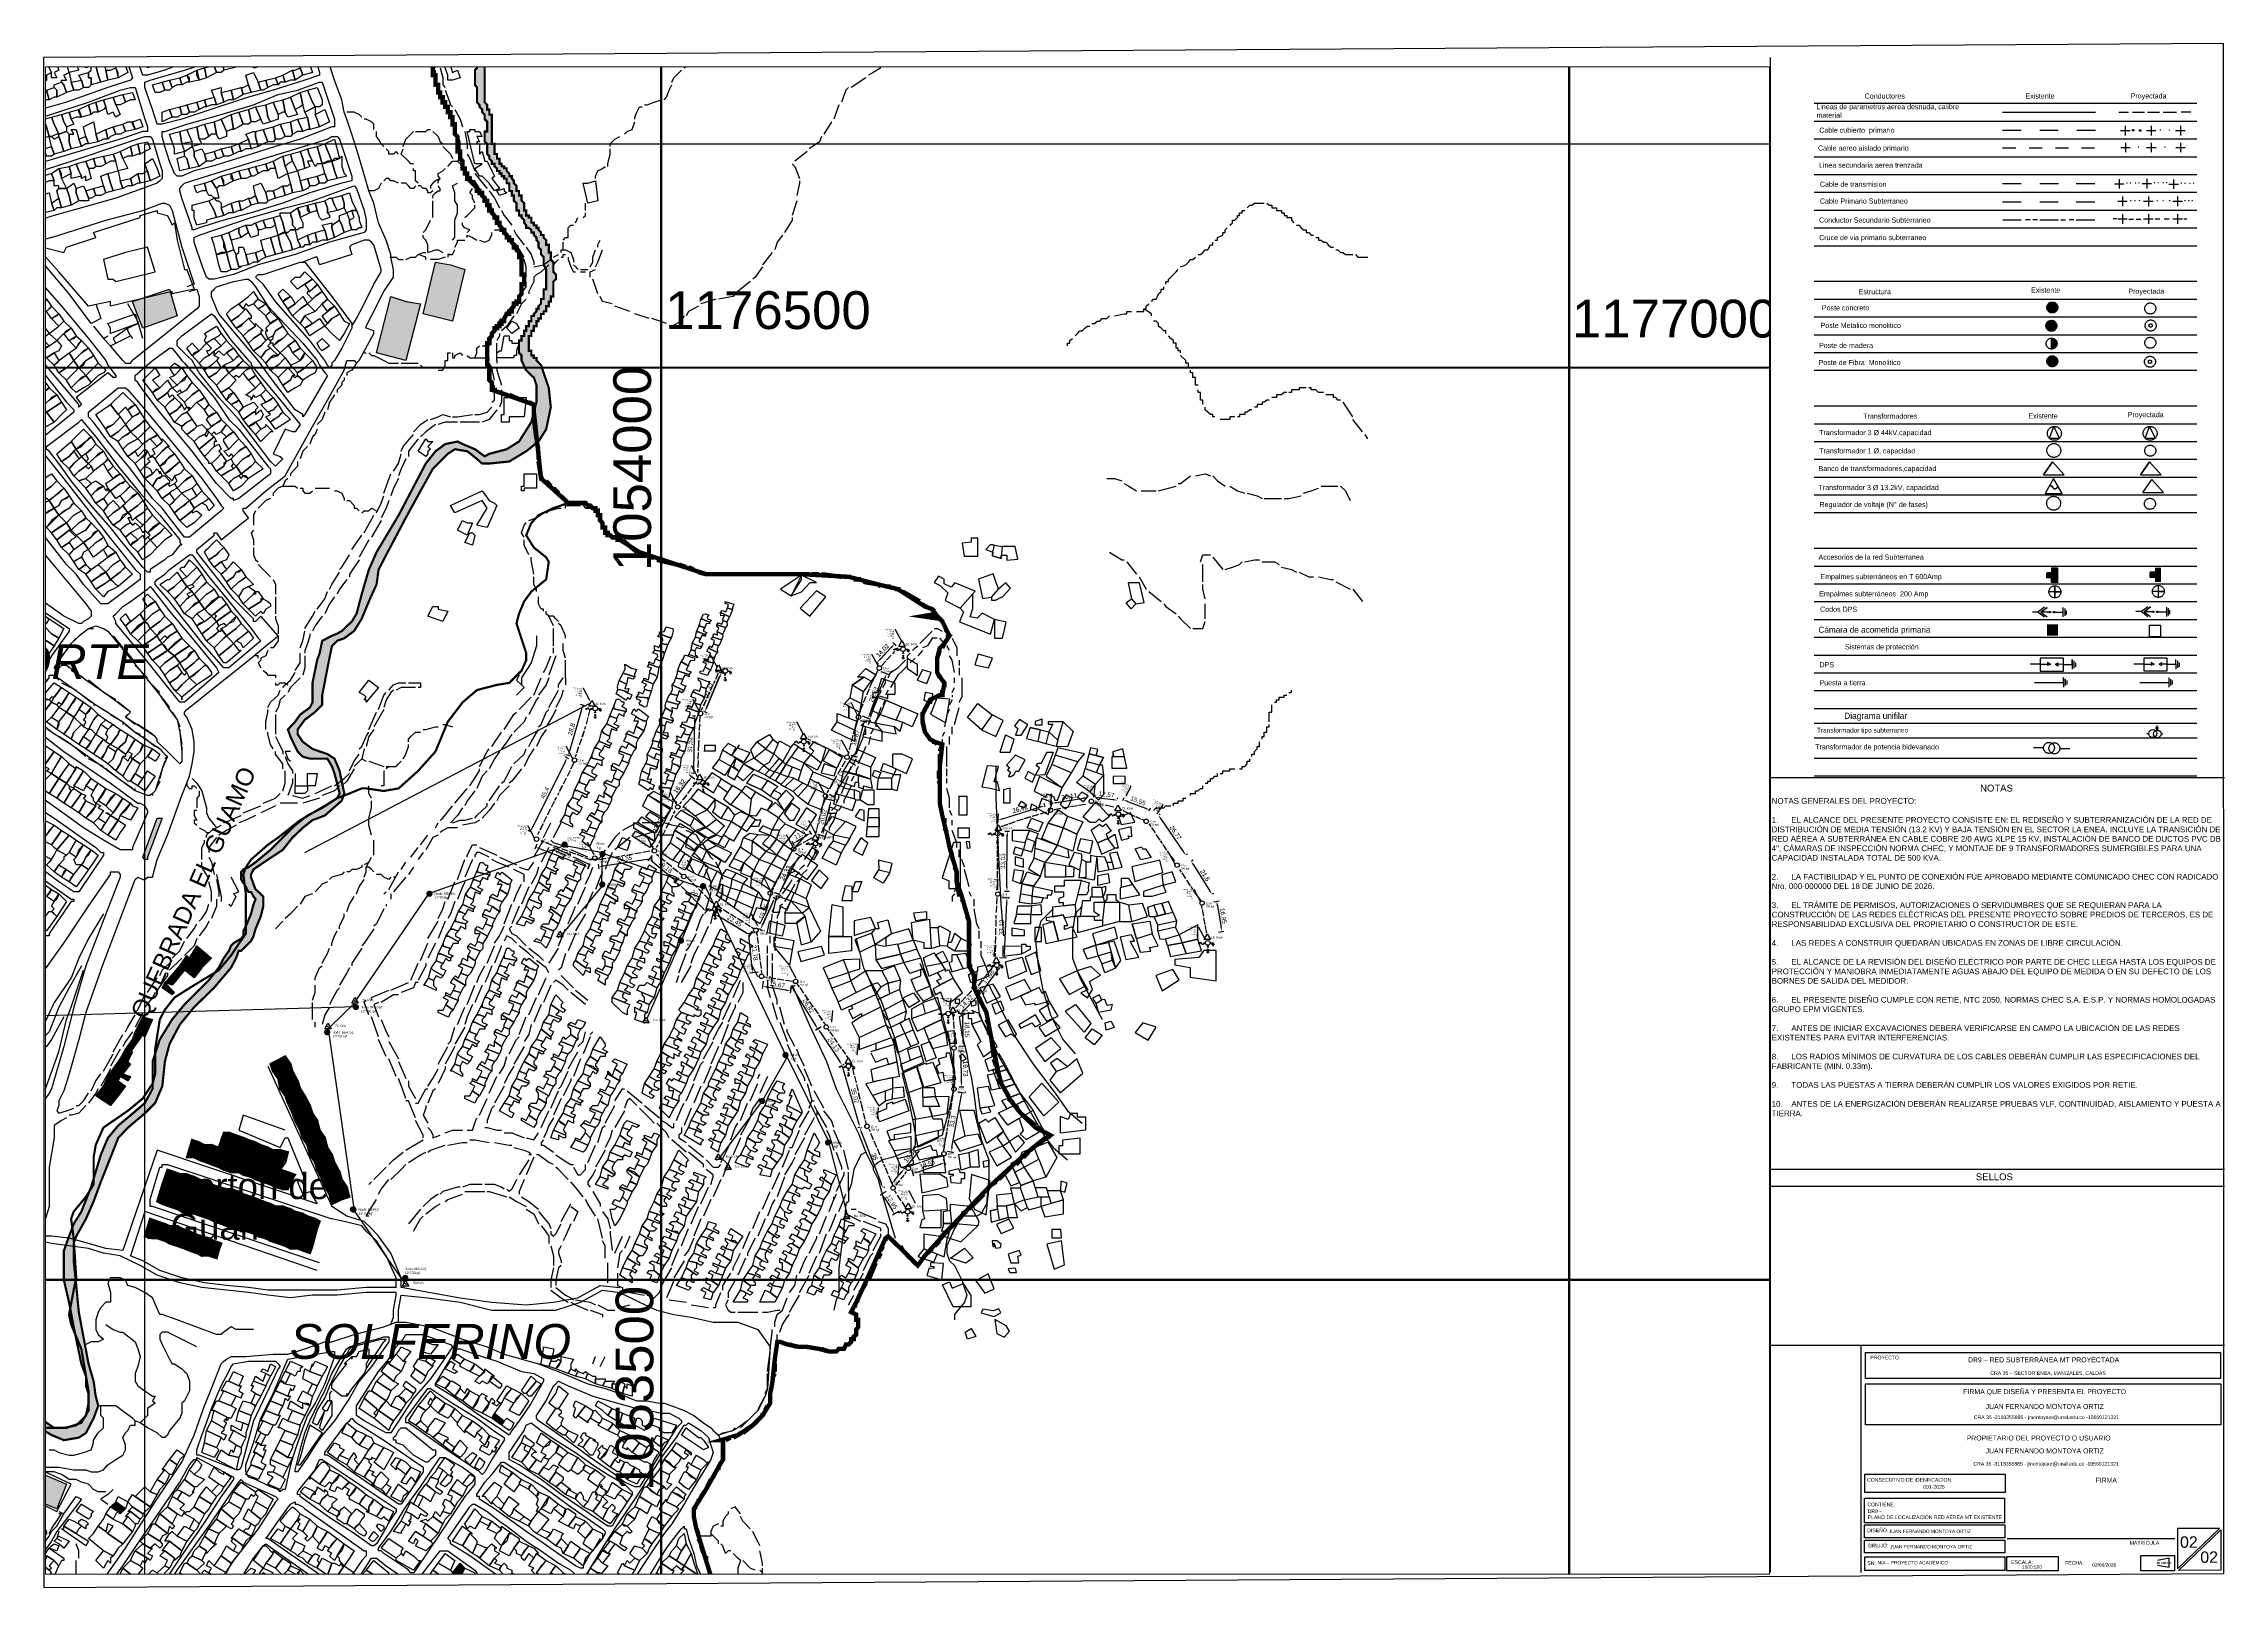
# Paper-space layout 'linea 13.2 KV' of a CAD drawing. Header units: millimetres. Extents: x 19 to 979, y 13 to 692.
# The model-space entities are those that its viewports show. They can reach past a viewport. Long polylines and large blocks are cut down to what shows.
import ezdxf
from ezdxf import colors
from ezdxf.entities.mleader import LeaderData, LeaderLine
from ezdxf.math import Vec2, Vec3

# ---------------------------------------------------------------- set-up
doc = ezdxf.new("R2010")
doc.units = ezdxf.units.MM
doc.linetypes.add('CONTINUA', pattern=[0])
doc.linetypes.add('DIVIDE', pattern=[31.75, 12.7, -6.35, 0, -6.35, 0, -6.35])
for name, color, linetype in [('Cotas_RED', 36, 'Continuous'), ('ExistentesConductores', 4, 'DIVIDE'), ('H', 250, 'Continuous'), ('Mancheta', 255, 'Continuous'), ('P', 253, 'Continuous'), ('ProyectadaConductores', 1, 'DIVIDE'), ('T', 7, 'Continuous')]:
    doc.layers.add(name, color=color, linetype=linetype)
doc.dimstyles.new('ISO-25', dxfattribs={"dimtxt": 2.5, "dimasz": 2.5, "dimexe": 1.25, "dimexo": 0.625, "dimtad": 1, "dimtxsty": 'Standard', "dimcen": 2.5, "dimadec": 0, "dimazin": 0, "dimtfac": 1, "dimtmove": 0, "dimatfit": 3, "dimfxl": 1, "dimarcsym": 0})

# ---------------------------------------------------------------- blocks, each defined once
blk = doc.blocks.new('*D236')
at = {"color": 0, "lineweight": -2, "transparency": 16777216}
for p, q in [((4602.9, 20756.6), (4602.2, 20752.5)), ((4615.4, 20751.6), (4604.9, 20753.3)), ((4618.4, 20754.2), (4617.7, 20750))]:
    blk.add_line(p, q, dxfattribs=at)
at = {"color": 0, "transparency": 16777216}
for points in [[(4604.9, 20753.7), (4604.8, 20752.9), (4602.4, 20753.7)], [(4615.5, 20752), (4615.4, 20751.2), (4617.9, 20751.2)]]:
    blk.add_solid(points, dxfattribs=at)
at = {"layer": 'Defpoints', "color": 0, "transparency": 16777216}
for p in [(4603, 20757.3), (4602.4, 20753.7), (4618.5, 20754.8)]:
    blk.add_point(p, dxfattribs=at)
at = {"color": 0, "transparency": 16777216, "insert": (4610.5, 20754.5), "char_height": 2.5, "attachment_point": 5, "rotation": 350.917}
blk.add_mtext('15,67', dxfattribs=at)
blk = doc.blocks.new('*D237')
at = {"color": 0, "lineweight": -2, "transparency": 16777216}
for p, q in [((4598.1, 20783.1), (4593.6, 20782.7)), ((4596.7, 20763.6), (4595.1, 20780.3)), ((4600.2, 20761.5), (4595.7, 20761))]:
    blk.add_line(p, q, dxfattribs=at)
at = {"color": 0, "transparency": 16777216}
for points in [[(4595.5, 20780.4), (4594.7, 20780.3), (4594.8, 20782.8)], [(4597.2, 20763.7), (4596.3, 20763.6), (4597, 20761.1)]]:
    blk.add_solid(points, dxfattribs=at)
at = {"layer": 'Defpoints', "color": 0, "transparency": 16777216}
for p in [(4594.8, 20782.8), (4598.7, 20783.2), (4600.9, 20761.5)]:
    blk.add_point(p, dxfattribs=at)
at = {"color": 0, "transparency": 16777216, "insert": (4598, 20772.2), "char_height": 2.5, "attachment_point": 5, "rotation": 275.6555}
blk.add_mtext('21,78', dxfattribs=at)
blk = doc.blocks.new('*D238')
at = {"color": 0, "lineweight": -2, "transparency": 16777216}
for p, q in [((4620.5, 20754.2), (4617.6, 20752.4)), ((4620, 20750.9), (4631.5, 20732.4)), ((4634.7, 20731.4), (4631.8, 20729.6))]:
    blk.add_line(p, q, dxfattribs=at)
at = {"color": 0, "transparency": 16777216}
for points in [[(4620.3, 20751.2), (4619.6, 20750.7), (4618.7, 20753.1)], [(4631.9, 20732.6), (4631.2, 20732.2), (4632.8, 20730.3)]]:
    blk.add_solid(points, dxfattribs=at)
at = {"layer": 'Defpoints', "color": 0, "transparency": 16777216}
for p in [(4621, 20754.6), (4632.8, 20730.3), (4635.2, 20731.8)]:
    blk.add_point(p, dxfattribs=at)
at = {"color": 0, "transparency": 16777216, "insert": (4627.5, 20742.8), "char_height": 2.5, "attachment_point": 5, "rotation": 301.8892}
blk.add_mtext('26,82', dxfattribs=at)
blk = doc.blocks.new('*D239')
at = {"color": 0, "lineweight": -2, "transparency": 16777216}
for p, q in [((4633.4, 20730.5), (4634.1, 20731)), ((4634.4, 20728.2), (4645, 20712.3)), ((4646.7, 20710.4), (4647.4, 20710.9))]:
    blk.add_line(p, q, dxfattribs=at)
at = {"color": 0, "transparency": 16777216}
for points in [[(4634.7, 20728.5), (4634, 20728), (4633, 20730.3)], [(4645.3, 20712.5), (4644.6, 20712.1), (4646.4, 20710.2)]]:
    blk.add_solid(points, dxfattribs=at)
at = {"layer": 'Defpoints', "color": 0, "transparency": 16777216}
for p in [(4632.9, 20730.2), (4646.2, 20710.1), (4646.4, 20710.2)]:
    blk.add_point(p, dxfattribs=at)
at = {"color": 0, "transparency": 16777216, "insert": (4641.4, 20721.4), "char_height": 2.5, "attachment_point": 5, "rotation": 303.6315}
blk.add_mtext('24,13', dxfattribs=at)
blk = doc.blocks.new('*D240')
at = {"color": 0, "lineweight": -2, "transparency": 16777216}
for p, q in [((4646.4, 20709.7), (4645.2, 20709.3)), ((4647.1, 20707.3), (4655.4, 20678.4)), ((4656.1, 20676), (4654.9, 20675.7))]:
    blk.add_line(p, q, dxfattribs=at)
at = {"color": 0, "transparency": 16777216}
for points in [[(4647.5, 20707.4), (4646.6, 20707.2), (4646.4, 20709.7)], [(4655.8, 20678.6), (4655, 20678.3), (4656.1, 20676)]]:
    blk.add_solid(points, dxfattribs=at)
at = {"layer": 'Defpoints', "color": 0, "transparency": 16777216}
for p in [(4647, 20709.9), (4656.1, 20676), (4656.7, 20676.2)]:
    blk.add_point(p, dxfattribs=at)
at = {"color": 0, "transparency": 16777216, "insert": (4655.2, 20694), "char_height": 2.5, "width": 9.488, "attachment_point": 5, "rotation": 286.1352}
blk.add_mtext('\\P35,02', dxfattribs=at)
blk = doc.blocks.new('*D241')
at = {"color": 0, "lineweight": -2, "transparency": 16777216}
for p, q in [((4656.6, 20675.7), (4657.3, 20676)), ((4657, 20673.2), (4667.8, 20645.2)), ((4669.1, 20643), (4669.8, 20643.3))]:
    blk.add_line(p, q, dxfattribs=at)
at = {"color": 0, "transparency": 16777216}
for points in [[(4657.4, 20673.3), (4656.7, 20673), (4656.2, 20675.5)], [(4668.2, 20645.3), (4667.4, 20645), (4668.7, 20642.8)]]:
    blk.add_solid(points, dxfattribs=at)
at = {"layer": 'Defpoints', "color": 0, "transparency": 16777216}
for p in [(4656, 20675.4), (4668.5, 20642.8), (4668.7, 20642.8)]:
    blk.add_point(p, dxfattribs=at)
at = {"color": 0, "transparency": 16777216, "insert": (4664.2, 20659.8), "char_height": 2.5, "attachment_point": 5, "rotation": 290.954}
blk.add_mtext('35', dxfattribs=at)
blk = doc.blocks.new('*D242')
at = {"color": 0, "lineweight": -2, "transparency": 16777216}
for p, q in [((4670.6, 20640.7), (4667.2, 20638.5)), ((4669.6, 20637.1), (4673.9, 20630.3)), ((4677.6, 20629.7), (4674.1, 20627.6))]:
    blk.add_line(p, q, dxfattribs=at)
at = {"color": 0, "transparency": 16777216}
for points in [[(4670, 20637.3), (4669.3, 20636.8), (4668.3, 20639.2)], [(4674.2, 20630.6), (4673.5, 20630.1), (4675.2, 20628.2)]]:
    blk.add_solid(points, dxfattribs=at)
at = {"layer": 'Defpoints', "color": 0, "transparency": 16777216}
for p in [(4671.2, 20641), (4675.2, 20628.2), (4678.1, 20630.1)]:
    blk.add_point(p, dxfattribs=at)
at = {"color": 0, "transparency": 16777216, "insert": (4673.5, 20634.8), "char_height": 2.5, "attachment_point": 5, "rotation": 302.3685}
blk.add_mtext('12,95', dxfattribs=at)
blk = doc.blocks.new('*D243')
at = {"color": 0, "lineweight": -2, "transparency": 16777216}
for p, q in [((4680.6, 20653.2), (4688.9, 20663.1)), ((4675.5, 20647.2), (4679, 20651.3)), ((4680.9, 20652.9), (4679.6, 20654)), ((4674.3, 20645), (4673, 20646.1))]:
    blk.add_line(p, q, dxfattribs=at)
at = {"color": 0, "transparency": 16777216}
for points in [[(4678.7, 20651.6), (4679.3, 20651), (4680.6, 20653.2)], [(4675.2, 20647.5), (4675.9, 20646.9), (4673.9, 20645.3)]]:
    blk.add_solid(points, dxfattribs=at)
at = {"layer": 'Defpoints', "color": 0, "transparency": 16777216}
for p in [(4680.6, 20653.2), (4681.4, 20652.5), (4674.7, 20644.6)]:
    blk.add_point(p, dxfattribs=at)
at = {"color": 0, "transparency": 16777216, "insert": (4684, 20660.4), "char_height": 2.5, "attachment_point": 5, "rotation": 49.9081}
blk.add_mtext('10,34', dxfattribs=at)
blk = doc.blocks.new('*D244')
at = {"color": 0, "lineweight": -2, "transparency": 16777216}
for p, q in [((4684.5, 20652.7), (4685.7, 20649.3)), ((4687.6, 20651.3), (4700.4, 20655.7)), ((4702, 20658.7), (4703.2, 20655.4))]:
    blk.add_line(p, q, dxfattribs=at)
at = {"color": 0, "transparency": 16777216}
for points in [[(4687.5, 20651.7), (4687.7, 20650.9), (4685.3, 20650.5)], [(4700.3, 20656.1), (4700.5, 20655.3), (4702.8, 20656.5)]]:
    blk.add_solid(points, dxfattribs=at)
at = {"layer": 'Defpoints', "color": 0, "transparency": 16777216}
for p in [(4684.3, 20653.3), (4701.8, 20659.3), (4702.8, 20656.5)]:
    blk.add_point(p, dxfattribs=at)
at = {"color": 0, "transparency": 16777216, "insert": (4693.3, 20655.5), "char_height": 2.5, "attachment_point": 5, "rotation": 19.0946}
blk.add_mtext('18,55', dxfattribs=at)
blk = doc.blocks.new('*D245')
at = {"color": 0, "lineweight": -2, "transparency": 16777216}
for p, q in [((4706.8, 20664.9), (4711.8, 20692.8)), ((4710.1, 20695.6), (4713.5, 20695)), ((4704.2, 20662.9), (4707.6, 20662.3))]:
    blk.add_line(p, q, dxfattribs=at)
at = {"color": 0, "transparency": 16777216}
for points in [[(4711.4, 20692.9), (4712.2, 20692.7), (4712.3, 20695.3)], [(4706.4, 20665), (4707.3, 20664.9), (4706.4, 20662.5)]]:
    blk.add_solid(points, dxfattribs=at)
at = {"layer": 'Defpoints', "color": 0, "transparency": 16777216}
for p in [(4709.5, 20695.8), (4712.3, 20695.3), (4703.6, 20663)]:
    blk.add_point(p, dxfattribs=at)
at = {"color": 0, "transparency": 16777216, "insert": (4707.3, 20679.2), "char_height": 2.5, "attachment_point": 5, "rotation": 79.8511}
blk.add_mtext('33,3', dxfattribs=at)
blk = doc.blocks.new('*D246')
at = {"color": 0, "lineweight": -2, "transparency": 16777216}
for p, q in [((4710.4, 20718.1), (4713.1, 20718.1)), ((4712.1, 20700.9), (4711.9, 20715.6)), ((4710.7, 20698.3), (4713.4, 20698.4))]:
    blk.add_line(p, q, dxfattribs=at)
at = {"color": 0, "transparency": 16777216}
for points in [[(4712.3, 20715.6), (4711.5, 20715.6), (4711.8, 20718.1)], [(4712.5, 20700.9), (4711.7, 20700.9), (4712.1, 20698.4)]]:
    blk.add_solid(points, dxfattribs=at)
at = {"layer": 'Defpoints', "color": 0, "transparency": 16777216}
for p in [(4709.8, 20718.1), (4711.8, 20718.1), (4710.1, 20698.3)]:
    blk.add_point(p, dxfattribs=at)
at = {"color": 0, "transparency": 16777216, "insert": (4714.1, 20708.3), "char_height": 2.5, "attachment_point": 5, "rotation": 270.7912}
blk.add_mtext('19,73', dxfattribs=at)
blk = doc.blocks.new('*D247')
at = {"color": 0, "lineweight": -2, "transparency": 16777216}
for p, q in [((4710.3, 20739), (4714, 20739)), ((4713, 20723.4), (4712.8, 20736.5)), ((4710.6, 20720.8), (4714.2, 20720.9))]:
    blk.add_line(p, q, dxfattribs=at)
at = {"color": 0, "transparency": 16777216}
for points in [[(4713.2, 20736.5), (4712.3, 20736.5), (4712.7, 20739)], [(4713.4, 20723.4), (4712.5, 20723.4), (4713, 20720.9)]]:
    blk.add_solid(points, dxfattribs=at)
at = {"layer": 'Defpoints', "color": 0, "transparency": 16777216}
for p in [(4709.7, 20739), (4712.7, 20739), (4710, 20720.8)]:
    blk.add_point(p, dxfattribs=at)
at = {"color": 0, "transparency": 16777216, "insert": (4714.9, 20730), "char_height": 2.5, "attachment_point": 5, "rotation": 270.8686}
blk.add_mtext('18,15', dxfattribs=at)
blk = doc.blocks.new('*D248')
at = {"color": 0, "lineweight": -2, "transparency": 16777216}
for p, q in [((4713.3, 20740.3), (4719.8, 20746.9)), ((4719.6, 20750.6), (4722.4, 20747.8)), ((4709.6, 20740.4), (4712.4, 20737.6))]:
    blk.add_line(p, q, dxfattribs=at)
at = {"color": 0, "transparency": 16777216}
for points in [[(4719.5, 20747.2), (4720.1, 20746.6), (4721.5, 20748.7)], [(4713, 20740.6), (4713.6, 20740), (4711.5, 20738.5)]]:
    blk.add_solid(points, dxfattribs=at)
at = {"layer": 'Defpoints', "color": 0, "transparency": 16777216}
for p in [(4719.1, 20751.1), (4721.5, 20748.7), (4709.1, 20740.8)]:
    blk.add_point(p, dxfattribs=at)
at = {"color": 0, "transparency": 16777216, "insert": (4715, 20745), "char_height": 2.5, "attachment_point": 5, "rotation": 45.6807}
blk.add_mtext('14,32', dxfattribs=at)
blk = doc.blocks.new('*D249')
at = {"color": 0, "lineweight": -2, "transparency": 16777216}
for p, q in [((4724.9, 20752.6), (4732.5, 20763.1)), ((4732.5, 20766.2), (4735, 20764.4)), ((4721.9, 20751.7), (4724.5, 20749.8))]:
    blk.add_line(p, q, dxfattribs=at)
at = {"color": 0, "transparency": 16777216}
for points in [[(4732.2, 20763.3), (4732.9, 20762.8), (4734, 20765.1)], [(4724.6, 20752.8), (4725.3, 20752.3), (4723.5, 20750.5)]]:
    blk.add_solid(points, dxfattribs=at)
at = {"layer": 'Defpoints', "color": 0, "transparency": 16777216}
for p in [(4732, 20766.6), (4734, 20765.1), (4721.4, 20752)]:
    blk.add_point(p, dxfattribs=at)
at = {"color": 0, "transparency": 16777216, "insert": (4727, 20759), "char_height": 2.5, "attachment_point": 5, "rotation": 54.0938}
blk.add_mtext('17,98', dxfattribs=at)
blk = doc.blocks.new('*D250')
at = {"color": 0, "lineweight": -2, "transparency": 16777216}
for p, q in [((4734.3, 20802.7), (4738.4, 20802.5)), ((4735.8, 20772), (4737, 20800.1)), ((4732.9, 20769.6), (4736.9, 20769.4))]:
    blk.add_line(p, q, dxfattribs=at)
at = {"color": 0, "transparency": 16777216}
for points in [[(4736.6, 20800.1), (4737.4, 20800.1), (4737.1, 20802.6)], [(4735.4, 20772), (4736.2, 20772), (4735.7, 20769.5)]]:
    blk.add_solid(points, dxfattribs=at)
at = {"layer": 'Defpoints', "color": 0, "transparency": 16777216}
for p in [(4733.7, 20802.7), (4737.1, 20802.6), (4732.3, 20769.6)]:
    blk.add_point(p, dxfattribs=at)
at = {"color": 0, "transparency": 16777216, "insert": (4734.3, 20786.1), "char_height": 2.5, "attachment_point": 5, "rotation": 87.551}
blk.add_mtext('33,12', dxfattribs=at)
blk = doc.blocks.new('*D251')
at = {"color": 0, "lineweight": -2, "transparency": 16777216}
for p, q in [((4736, 20839.2), (4738.5, 20839.1)), ((4737.1, 20808.6), (4737.3, 20836.6)), ((4735.8, 20806.1), (4738.3, 20806.1))]:
    blk.add_line(p, q, dxfattribs=at)
at = {"color": 0, "transparency": 16777216}
for points in [[(4736.9, 20836.6), (4737.7, 20836.6), (4737.3, 20839.1)], [(4736.7, 20808.6), (4737.5, 20808.6), (4737.1, 20806.1)]]:
    blk.add_solid(points, dxfattribs=at)
at = {"layer": 'Defpoints', "color": 0, "transparency": 16777216}
for p in [(4735.3, 20839.2), (4737.3, 20839.1), (4735.1, 20806.1)]:
    blk.add_point(p, dxfattribs=at)
at = {"color": 0, "transparency": 16777216, "insert": (4735.1, 20822.6), "char_height": 2.5, "attachment_point": 5, "rotation": 89.6647}
blk.add_mtext('33,03', dxfattribs=at)
blk = doc.blocks.new('*D252')
at = {"color": 0, "lineweight": -2, "transparency": 16777216}
for p, q in [((4758.2, 20852.5), (4757.5, 20854.4)), ((4732.4, 20844.5), (4731.8, 20846.5)), ((4734.6, 20846), (4755.5, 20852.5))]:
    blk.add_line(p, q, dxfattribs=at)
at = {"color": 0, "transparency": 16777216}
for points in [[(4755.4, 20852.9), (4755.6, 20852.1), (4757.9, 20853.2)], [(4734.5, 20846.4), (4734.7, 20845.6), (4732.2, 20845.3)]]:
    blk.add_solid(points, dxfattribs=at)
at = {"layer": 'Defpoints', "color": 0, "transparency": 16777216}
for p in [(4757.9, 20853.2), (4732.6, 20843.9), (4758.3, 20851.9)]:
    blk.add_point(p, dxfattribs=at)
at = {"color": 0, "transparency": 16777216, "insert": (4744.4, 20851.3), "char_height": 2.5, "attachment_point": 5, "rotation": 17.1368}
blk.add_mtext('26,92', dxfattribs=at)
blk = doc.blocks.new('*D253')
at = {"color": 0, "lineweight": -2, "transparency": 16777216}
for p, q in [((4761.9, 20854.6), (4761.7, 20855.8)), ((4764.3, 20854.9), (4779.2, 20857.4)), ((4781.7, 20857.9), (4781.5, 20859))]:
    blk.add_line(p, q, dxfattribs=at)
at = {"color": 0, "transparency": 16777216}
for points in [[(4764.3, 20855.3), (4764.4, 20854.5), (4761.9, 20854.5)], [(4779.2, 20857.8), (4779.3, 20857), (4781.7, 20857.8)]]:
    blk.add_solid(points, dxfattribs=at)
at = {"layer": 'Defpoints', "color": 0, "transparency": 16777216}
for p in [(4762, 20854), (4781.7, 20857.8), (4781.8, 20857.3)]:
    blk.add_point(p, dxfattribs=at)
at = {"color": 0, "transparency": 16777216, "insert": (4771.5, 20858.2), "char_height": 2.5, "attachment_point": 5, "rotation": 9.2762}
blk.add_mtext('20,11', dxfattribs=at)
blk = doc.blocks.new('*D254')
at = {"color": 0, "lineweight": -2, "transparency": 16777216}
for p, q in [((4785.5, 20858.5), (4785.6, 20859.2)), ((4787.9, 20857.6), (4795.4, 20856.6)), ((4797.9, 20856.8), (4798, 20857.5))]:
    blk.add_line(p, q, dxfattribs=at)
at = {"color": 0, "transparency": 16777216}
for points in [[(4787.9, 20858), (4787.8, 20857.2), (4785.4, 20857.9)], [(4795.4, 20857), (4795.3, 20856.2), (4797.9, 20856.2)]]:
    blk.add_solid(points, dxfattribs=at)
at = {"layer": 'Defpoints', "color": 0, "transparency": 16777216}
for p in [(4785.4, 20857.9), (4797.8, 20856.2), (4797.9, 20856.2)]:
    blk.add_point(p, dxfattribs=at)
at = {"color": 0, "transparency": 16777216, "insert": (4791.9, 20859.2), "char_height": 2.5, "attachment_point": 5, "rotation": 352.2045}
blk.add_mtext('12,57', dxfattribs=at)
blk = doc.blocks.new('*D255')
at = {"color": 0, "lineweight": -2, "transparency": 16777216}
for p, q in [((4801, 20856.1), (4801.7, 20857.7)), ((4803.5, 20855.6), (4813.4, 20851.8)), ((4815.5, 20850.5), (4816.2, 20852.1))]:
    blk.add_line(p, q, dxfattribs=at)
at = {"color": 0, "transparency": 16777216}
for points in [[(4803.7, 20856), (4803.4, 20855.2), (4801.2, 20856.5)], [(4813.5, 20852.2), (4813.2, 20851.4), (4815.7, 20850.9)]]:
    blk.add_solid(points, dxfattribs=at)
at = {"layer": 'Defpoints', "color": 0, "transparency": 16777216}
for p in [(4800.8, 20855.5), (4815.3, 20849.9), (4815.7, 20850.9)]:
    blk.add_point(p, dxfattribs=at)
at = {"color": 0, "transparency": 16777216, "insert": (4809.2, 20855.7), "char_height": 2.5, "attachment_point": 5, "rotation": 338.8654}
blk.add_mtext('15,55', dxfattribs=at)
blk = doc.blocks.new('*D256')
at = {"color": 0, "lineweight": -2, "transparency": 16777216}
for p, q in [((4820.9, 20848.3), (4821.5, 20848.8)), ((4821.9, 20846), (4834.2, 20828)), ((4836, 20826.2), (4836.6, 20826.7))]:
    blk.add_line(p, q, dxfattribs=at)
at = {"color": 0, "transparency": 16777216}
for points in [[(4822.2, 20846.2), (4821.6, 20845.7), (4820.5, 20848)], [(4834.5, 20828.3), (4833.9, 20827.8), (4835.6, 20826)]]:
    blk.add_solid(points, dxfattribs=at)
at = {"layer": 'Defpoints', "color": 0, "transparency": 16777216}
for p in [(4820.4, 20848), (4835.5, 20825.9), (4835.6, 20826)]:
    blk.add_point(p, dxfattribs=at)
at = {"color": 0, "transparency": 16777216, "insert": (4829.8, 20838.2), "char_height": 2.5, "attachment_point": 5, "rotation": 304.3711}
blk.add_mtext('26,77', dxfattribs=at)
blk = doc.blocks.new('*D257')
at = {"color": 0, "lineweight": -2, "transparency": 16777216}
for p, q in [((4838.8, 20822.9), (4839.6, 20823.3)), ((4839.8, 20820.6), (4848.7, 20806.5)), ((4850.3, 20804.6), (4851.1, 20805.1))]:
    blk.add_line(p, q, dxfattribs=at)
at = {"color": 0, "transparency": 16777216}
for points in [[(4840.2, 20820.8), (4839.5, 20820.3), (4838.5, 20822.7)], [(4849.1, 20806.7), (4848.4, 20806.3), (4850, 20804.4)]]:
    blk.add_solid(points, dxfattribs=at)
at = {"layer": 'Defpoints', "color": 0, "transparency": 16777216}
for p in [(4838.3, 20822.5), (4849.8, 20804.3), (4850, 20804.4)]:
    blk.add_point(p, dxfattribs=at)
at = {"color": 0, "transparency": 16777216, "insert": (4846, 20814.7), "char_height": 2.5, "attachment_point": 5, "rotation": 302.265}
blk.add_mtext('21,6', dxfattribs=at)
blk = doc.blocks.new('*D258')
at = {"color": 0, "lineweight": -2, "transparency": 16777216}
for p, q in [((4850.9, 20800.3), (4853.9, 20800.8)), ((4853, 20798.1), (4855, 20786.3)), ((4853.6, 20783.6), (4856.6, 20784.1))]:
    blk.add_line(p, q, dxfattribs=at)
at = {"color": 0, "transparency": 16777216}
for points in [[(4853.5, 20798.2), (4852.6, 20798), (4852.6, 20800.6)], [(4855.4, 20786.4), (4854.6, 20786.2), (4855.4, 20783.8)]]:
    blk.add_solid(points, dxfattribs=at)
at = {"layer": 'Defpoints', "color": 0, "transparency": 16777216}
for p in [(4850.3, 20800.2), (4853, 20783.5), (4855.4, 20783.8)]:
    blk.add_point(p, dxfattribs=at)
at = {"color": 0, "transparency": 16777216, "insert": (4856.1, 20792.5), "char_height": 2.5, "attachment_point": 5, "rotation": 279.3444}
blk.add_mtext('16,95', dxfattribs=at)
blk = doc.blocks.new('*D259')
at = {"color": 0, "lineweight": -2, "transparency": 16777216}
for p, q in [((4577.4, 20795.4), (4575.6, 20792.3)), ((4593.4, 20783.2), (4578.3, 20792.1)), ((4596.7, 20784), (4594.9, 20780.9))]:
    blk.add_line(p, q, dxfattribs=at)
at = {"color": 0, "transparency": 16777216}
for points in [[(4578.6, 20792.5), (4578.1, 20791.8), (4576.2, 20793.4)], [(4593.6, 20783.6), (4593.1, 20782.9), (4595.5, 20782)]]:
    blk.add_solid(points, dxfattribs=at)
at = {"layer": 'Defpoints', "color": 0, "transparency": 16777216}
for p in [(4576.2, 20793.4), (4577.7, 20795.9), (4597, 20784.5)]:
    blk.add_point(p, dxfattribs=at)
at = {"color": 0, "transparency": 16777216, "insert": (4586.9, 20789.5), "char_height": 2.5, "attachment_point": 5, "rotation": 329.3458}
blk.add_mtext('22,45', dxfattribs=at)
blk = doc.blocks.new('*D260')
at = {"color": 0, "lineweight": -2, "transparency": 16777216}
for p, q in [((4558.8, 20811.2), (4556.1, 20808.6)), ((4558.8, 20807.7), (4569.7, 20796.5)), ((4573.2, 20796.5), (4570.5, 20793.9))]:
    blk.add_line(p, q, dxfattribs=at)
at = {"color": 0, "transparency": 16777216}
for points in [[(4559.1, 20808), (4558.5, 20807.4), (4557, 20809.5)], [(4570, 20796.8), (4569.4, 20796.2), (4571.4, 20794.8)]]:
    blk.add_solid(points, dxfattribs=at)
at = {"layer": 'Defpoints', "color": 0, "transparency": 16777216}
for p in [(4559.3, 20811.7), (4571.4, 20794.8), (4573.7, 20797)]:
    blk.add_point(p, dxfattribs=at)
at = {"color": 0, "transparency": 16777216, "insert": (4565.7, 20803.6), "char_height": 2.5, "attachment_point": 5, "rotation": 314.4386}
blk.add_mtext('20,6', dxfattribs=at)
blk = doc.blocks.new('*D261')
at = {"color": 0, "lineweight": -2, "transparency": 16777216}
for p, q in [((4541.7, 20825.8), (4539.3, 20822.9)), ((4542, 20822.3), (4552.9, 20813.2)), ((4556.4, 20813.5), (4554, 20810.6))]:
    blk.add_line(p, q, dxfattribs=at)
at = {"color": 0, "transparency": 16777216}
for points in [[(4542.3, 20822.6), (4541.7, 20821.9), (4540.1, 20823.8)], [(4553.2, 20813.5), (4552.6, 20812.9), (4554.8, 20811.6)]]:
    blk.add_solid(points, dxfattribs=at)
at = {"layer": 'Defpoints', "color": 0, "transparency": 16777216}
for p in [(4542.1, 20826.3), (4554.8, 20811.6), (4556.8, 20814)]:
    blk.add_point(p, dxfattribs=at)
at = {"color": 0, "transparency": 16777216, "insert": (4548.8, 20819.3), "char_height": 2.5, "attachment_point": 5, "rotation": 320.2117}
blk.add_mtext('19,18', dxfattribs=at)
blk = doc.blocks.new('*D262')
at = {"color": 0, "lineweight": -2, "transparency": 16777216}
for p, q in [((4511.9, 20821), (4512.3, 20818.4)), ((4514.6, 20820), (4538.9, 20823.7)), ((4541.1, 20825.5), (4541.5, 20822.9))]:
    blk.add_line(p, q, dxfattribs=at)
at = {"color": 0, "transparency": 16777216}
for points in [[(4514.5, 20820.4), (4514.7, 20819.6), (4512.1, 20819.6)], [(4538.8, 20824.1), (4538.9, 20823.3), (4541.3, 20824.1)]]:
    blk.add_solid(points, dxfattribs=at)
at = {"layer": 'Defpoints', "color": 0, "transparency": 16777216}
for p in [(4511.8, 20821.6), (4541, 20826.1), (4541.3, 20824.1)]:
    blk.add_point(p, dxfattribs=at)
at = {"color": 0, "transparency": 16777216, "insert": (4526.4, 20823.9), "char_height": 2.5, "attachment_point": 5, "rotation": 8.6616}
blk.add_mtext('29,55', dxfattribs=at)
blk = doc.blocks.new('*D263')
at = {"color": 0, "lineweight": -2, "transparency": 16777216}
for p, q in [((4478.2, 20832.1), (4477.1, 20829.2)), ((4479.9, 20829.5), (4504.3, 20820.3)), ((4507.3, 20821.1), (4506.2, 20818.2))]:
    blk.add_line(p, q, dxfattribs=at)
at = {"color": 0, "transparency": 16777216}
for points in [[(4480, 20829.9), (4479.7, 20829.1), (4477.5, 20830.4)], [(4504.4, 20820.6), (4504.1, 20819.9), (4506.6, 20819.4)]]:
    blk.add_solid(points, dxfattribs=at)
at = {"layer": 'Defpoints', "color": 0, "transparency": 16777216}
for p in [(4478.4, 20832.7), (4506.6, 20819.4), (4507.5, 20821.7)]:
    blk.add_point(p, dxfattribs=at)
at = {"color": 0, "transparency": 16777216, "insert": (4492.8, 20826.8), "char_height": 2.5, "attachment_point": 5, "rotation": 339.2204}
blk.add_mtext('31,09', dxfattribs=at)
blk = doc.blocks.new('*D264')
at = {"color": 0, "lineweight": -2, "transparency": 16777216}
for p, q in [((4493.7, 20877.4), (4475.7, 20841.2)), ((4495.8, 20879.1), (4493.7, 20880.2)), ((4475.5, 20838.5), (4473.5, 20839.5))]:
    blk.add_line(p, q, dxfattribs=at)
at = {"color": 0, "transparency": 16777216}
for points in [[(4493.3, 20877.6), (4494.1, 20877.2), (4494.8, 20879.6)], [(4475.3, 20841.4), (4476.1, 20841), (4474.6, 20839)]]:
    blk.add_solid(points, dxfattribs=at)
at = {"layer": 'Defpoints', "color": 0, "transparency": 16777216}
for p in [(4496.3, 20878.9), (4474.6, 20839), (4476.1, 20838.2)]:
    blk.add_point(p, dxfattribs=at)
at = {"color": 0, "transparency": 16777216, "insert": (4482.8, 20860.2), "char_height": 2.5, "attachment_point": 5, "rotation": 63.487}
blk.add_mtext('45,4', dxfattribs=at)
blk = doc.blocks.new('*D265')
at = {"color": 0, "lineweight": -2, "transparency": 16777216}
for p, q in [((4502.7, 20906.1), (4496.1, 20883.3)), ((4504.4, 20908.2), (4502.2, 20908.9)), ((4496.3, 20880.6), (4494.2, 20881.2))]:
    blk.add_line(p, q, dxfattribs=at)
at = {"color": 0, "transparency": 16777216}
for points in [[(4502.3, 20906.2), (4503.1, 20906), (4503.4, 20908.5)], [(4495.7, 20883.4), (4496.5, 20883.1), (4495.4, 20880.9)]]:
    blk.add_solid(points, dxfattribs=at)
at = {"layer": 'Defpoints', "color": 0, "transparency": 16777216}
for p in [(4505, 20908.1), (4495.4, 20880.9), (4496.9, 20880.4)]:
    blk.add_point(p, dxfattribs=at)
at = {"color": 0, "transparency": 16777216, "insert": (4497.4, 20895.3), "char_height": 2.5, "attachment_point": 5, "rotation": 73.7871}
blk.add_mtext('28,8', dxfattribs=at)
blk = doc.blocks.new('*D266')
at = {"color": 0, "lineweight": -2, "transparency": 16777216}
for p, q in [((4542.7, 20833.2), (4551.1, 20849.5)), ((4553, 20851.3), (4551.2, 20852.3)), ((4542.3, 20830.6), (4540.4, 20831.6))]:
    blk.add_line(p, q, dxfattribs=at)
at = {"color": 0, "transparency": 16777216}
for points in [[(4550.7, 20849.7), (4551.5, 20849.3), (4552.3, 20851.7)], [(4542.3, 20833.4), (4543.1, 20833), (4541.5, 20831)]]:
    blk.add_solid(points, dxfattribs=at)
at = {"layer": 'Defpoints', "color": 0, "transparency": 16777216}
for p in [(4552.3, 20851.7), (4553.6, 20851), (4542.9, 20830.3)]:
    blk.add_point(p, dxfattribs=at)
at = {"color": 0, "transparency": 16777216, "insert": (4545.1, 20842.3), "char_height": 2.5, "attachment_point": 5, "rotation": 62.6155}
blk.add_mtext('23,33', dxfattribs=at)
blk = doc.blocks.new('*D267')
at = {"color": 0, "lineweight": -2, "transparency": 16777216}
for p, q in [((4555.1, 20858.1), (4561.9, 20867.1)), ((4565.1, 20867.8), (4562.5, 20869.8)), ((4555.3, 20854.8), (4552.6, 20856.8))]:
    blk.add_line(p, q, dxfattribs=at)
at = {"color": 0, "transparency": 16777216}
for points in [[(4561.6, 20867.3), (4562.3, 20866.8), (4563.5, 20869.1)], [(4554.8, 20858.3), (4555.4, 20857.8), (4553.6, 20856.1)]]:
    blk.add_solid(points, dxfattribs=at)
at = {"layer": 'Defpoints', "color": 0, "transparency": 16777216}
for p in [(4563.5, 20869.1), (4565.6, 20867.5), (4555.7, 20854.4)]:
    blk.add_point(p, dxfattribs=at)
at = {"color": 0, "transparency": 16777216, "insert": (4556.9, 20863.8), "char_height": 2.5, "attachment_point": 5, "rotation": 52.8489}
blk.add_mtext('16,32', dxfattribs=at)
blk = doc.blocks.new('*D268')
at = {"color": 0, "lineweight": -2, "transparency": 16777216}
for p, q in [((4565.5, 20902.6), (4563.8, 20902.6)), ((4565, 20900.1), (4564.5, 20873.5)), ((4564.9, 20871), (4563.2, 20871.1))]:
    blk.add_line(p, q, dxfattribs=at)
at = {"color": 0, "transparency": 16777216}
for points in [[(4564.6, 20900.1), (4565.4, 20900.1), (4565.1, 20902.6)], [(4564.1, 20873.5), (4564.9, 20873.5), (4564.5, 20871)]]:
    blk.add_solid(points, dxfattribs=at)
at = {"layer": 'Defpoints', "color": 0, "transparency": 16777216}
for p in [(4566.1, 20902.5), (4564.5, 20871), (4565.5, 20871)]:
    blk.add_point(p, dxfattribs=at)
at = {"color": 0, "transparency": 16777216, "insert": (4562.7, 20886.8), "char_height": 2.5, "attachment_point": 5, "rotation": 88.9189}
blk.add_mtext('31,52', dxfattribs=at)
blk = doc.blocks.new('*D269')
at = {"color": 0, "lineweight": -2, "transparency": 16777216}
for p, q in [((4579.1, 20926.9), (4581, 20926.1)), ((4571.7, 20907.3), (4578.9, 20924.3)), ((4569.9, 20905.3), (4571.8, 20904.5))]:
    blk.add_line(p, q, dxfattribs=at)
at = {"color": 0, "transparency": 16777216}
for points in [[(4578.5, 20924.4), (4579.3, 20924.1), (4579.8, 20926.6)], [(4571.3, 20907.4), (4572.1, 20907.1), (4570.7, 20904.9)]]:
    blk.add_solid(points, dxfattribs=at)
at = {"layer": 'Defpoints', "color": 0, "transparency": 16777216}
for p in [(4578.5, 20927.1), (4579.8, 20926.6), (4569.4, 20905.5)]:
    blk.add_point(p, dxfattribs=at)
at = {"color": 0, "transparency": 16777216, "insert": (4573.3, 20916.6), "char_height": 2.5, "attachment_point": 5, "rotation": 67.0564}
blk.add_mtext('23,47', dxfattribs=at)
blk = doc.blocks.new('*D270')
at = {"color": 0, "lineweight": -2, "transparency": 16777216}
for p, q in [((4608.1, 20800.1), (4602.4, 20787.3)), ((4608.1, 20802.9), (4610.3, 20801.9)), ((4600.3, 20785.5), (4602.5, 20784.5))]:
    blk.add_line(p, q, dxfattribs=at)
at = {"color": 0, "transparency": 16777216}
for points in [[(4607.7, 20800.3), (4608.5, 20800), (4609.2, 20802.4)], [(4602, 20787.5), (4602.7, 20787.1), (4601.3, 20785)]]:
    blk.add_solid(points, dxfattribs=at)
at = {"layer": 'Defpoints', "color": 0, "transparency": 16777216}
for p in [(4607.5, 20803.1), (4599.7, 20785.8), (4601.3, 20785)]:
    blk.add_point(p, dxfattribs=at)
at = {"color": 0, "transparency": 16777216, "insert": (4603.3, 20794.6), "char_height": 2.5, "attachment_point": 5, "rotation": 65.7999}
blk.add_mtext('19,05', dxfattribs=at)
blk = doc.blocks.new('*D271')
at = {"color": 0, "lineweight": -2, "transparency": 16777216}
for p, q in [((4612.6, 20806.5), (4621.6, 20823.6)), ((4620.4, 20827), (4623.9, 20825.2)), ((4609, 20805.5), (4612.5, 20803.7))]:
    blk.add_line(p, q, dxfattribs=at)
at = {"color": 0, "transparency": 16777216}
for points in [[(4621.2, 20823.8), (4622, 20823.4), (4622.8, 20825.8)], [(4612.2, 20806.7), (4613, 20806.3), (4611.4, 20804.3)]]:
    blk.add_solid(points, dxfattribs=at)
at = {"layer": 'Defpoints', "color": 0, "transparency": 16777216}
for p in [(4619.8, 20827.3), (4622.8, 20825.8), (4608.5, 20805.8)]:
    blk.add_point(p, dxfattribs=at)
at = {"color": 0, "transparency": 16777216, "insert": (4615.3, 20816), "char_height": 2.5, "attachment_point": 5, "rotation": 62.208}
blk.add_mtext('24,33', dxfattribs=at)
blk = doc.blocks.new('*D272')
at = {"color": 0, "lineweight": -2, "transparency": 16777216}
for p, q in [((4620, 20831.3), (4618.7, 20833.4)), ((4621.5, 20833.7), (4626.9, 20837)), ((4629.7, 20837.3), (4628.4, 20839.4))]:
    blk.add_line(p, q, dxfattribs=at)
at = {"color": 0, "transparency": 16777216}
for points in [[(4621.3, 20834), (4621.7, 20833.3), (4619.3, 20832.3)], [(4626.7, 20837.3), (4627.1, 20836.6), (4629.1, 20838.3)]]:
    blk.add_solid(points, dxfattribs=at)
at = {"layer": 'Defpoints', "color": 0, "transparency": 16777216}
for p in [(4620.3, 20830.8), (4629.1, 20838.3), (4630, 20836.8)]:
    blk.add_point(p, dxfattribs=at)
at = {"color": 0, "transparency": 16777216, "insert": (4623.1, 20837.1), "char_height": 2.5, "attachment_point": 5, "rotation": 31.4104}
blk.add_mtext('11,4', dxfattribs=at)
blk = doc.blocks.new('*D273')
at = {"color": 0, "lineweight": -2, "transparency": 16777216}
for p, q in [((4636.1, 20839.3), (4639.7, 20853.8)), ((4637.6, 20856.9), (4641.5, 20856)), ((4632.8, 20837.5), (4636.7, 20836.5))]:
    blk.add_line(p, q, dxfattribs=at)
at = {"color": 0, "transparency": 16777216}
for points in [[(4639.3, 20853.9), (4640.1, 20853.7), (4640.3, 20856.3)], [(4635.7, 20839.4), (4636.5, 20839.2), (4635.5, 20836.8)]]:
    blk.add_solid(points, dxfattribs=at)
at = {"layer": 'Defpoints', "color": 0, "transparency": 16777216}
for p in [(4637, 20857.1), (4640.3, 20856.3), (4632.2, 20837.6)]:
    blk.add_point(p, dxfattribs=at)
at = {"color": 0, "transparency": 16777216, "insert": (4635.9, 20847), "char_height": 2.5, "attachment_point": 5, "rotation": 76.2074}
blk.add_mtext('20,02', dxfattribs=at)
blk = doc.blocks.new('*D274')
at = {"color": 0, "lineweight": -2, "transparency": 16777216}
for p, q in [((4650.4, 20877.5), (4653.6, 20875.5)), ((4642.8, 20860.3), (4651.3, 20874.1)), ((4639.3, 20859.5), (4642.6, 20857.5))]:
    blk.add_line(p, q, dxfattribs=at)
at = {"color": 0, "transparency": 16777216}
for points in [[(4650.9, 20874.3), (4651.6, 20873.8), (4652.6, 20876.2)], [(4642.5, 20860.5), (4643.2, 20860.1), (4641.5, 20858.1)]]:
    blk.add_solid(points, dxfattribs=at)
at = {"layer": 'Defpoints', "color": 0, "transparency": 16777216}
for p in [(4649.8, 20877.9), (4652.6, 20876.2), (4638.8, 20859.8)]:
    blk.add_point(p, dxfattribs=at)
at = {"color": 0, "transparency": 16777216, "insert": (4645.3, 20868.3), "char_height": 2.5, "attachment_point": 5, "rotation": 58.5583}
blk.add_mtext('21,17', dxfattribs=at)
blk = doc.blocks.new('*D275')
at = {"color": 0, "lineweight": -2, "transparency": 16777216}
for p, q in [((4654, 20882.9), (4657.9, 20897.2)), ((4656.4, 20900.2), (4659.8, 20899.3)), ((4651.2, 20881), (4654.5, 20880.1))]:
    blk.add_line(p, q, dxfattribs=at)
at = {"color": 0, "transparency": 16777216}
for points in [[(4657.5, 20897.3), (4658.3, 20897.1), (4658.6, 20899.6)], [(4653.6, 20883), (4654.4, 20882.7), (4653.3, 20880.4)]]:
    blk.add_solid(points, dxfattribs=at)
at = {"layer": 'Defpoints', "color": 0, "transparency": 16777216}
for p in [(4655.8, 20900.4), (4658.6, 20899.6), (4650.6, 20881.2)]:
    blk.add_point(p, dxfattribs=at)
at = {"color": 0, "transparency": 16777216, "insert": (4653.9, 20890.6), "char_height": 2.5, "attachment_point": 5, "rotation": 74.7914}
blk.add_mtext('19,87', dxfattribs=at)
blk = doc.blocks.new('*D276')
at = {"color": 0, "lineweight": -2, "transparency": 16777216}
for p, q in [((4667.6, 20927.2), (4672, 20925.4)), ((4661.6, 20903.7), (4669.9, 20923.6)), ((4657.4, 20902.7), (4661.8, 20900.9))]:
    blk.add_line(p, q, dxfattribs=at)
at = {"color": 0, "transparency": 16777216}
for points in [[(4669.5, 20923.7), (4670.3, 20923.4), (4670.8, 20925.9)], [(4661.2, 20903.9), (4662, 20903.5), (4660.6, 20901.4)]]:
    blk.add_solid(points, dxfattribs=at)
at = {"layer": 'Defpoints', "color": 0, "transparency": 16777216}
for p in [(4667, 20927.5), (4670.8, 20925.9), (4656.8, 20903)]:
    blk.add_point(p, dxfattribs=at)
at = {"color": 0, "transparency": 16777216, "insert": (4663.8, 20914.4), "char_height": 2.5, "attachment_point": 5, "rotation": 67.3803}
blk.add_mtext('26,53', dxfattribs=at)
blk = doc.blocks.new('*D277')
at = {"color": 0, "lineweight": -2, "transparency": 16777216}
for p, q in [((4667.2, 20933.9), (4673.4, 20940.4)), ((4676, 20941.4), (4674.2, 20943.1)), ((4666.3, 20931.2), (4664.6, 20932.9))]:
    blk.add_line(p, q, dxfattribs=at)
at = {"color": 0, "transparency": 16777216}
for points in [[(4673.1, 20940.7), (4673.7, 20940.1), (4675.1, 20942.2)], [(4666.9, 20934.1), (4667.5, 20933.6), (4665.5, 20932)]]:
    blk.add_solid(points, dxfattribs=at)
at = {"layer": 'Defpoints', "color": 0, "transparency": 16777216}
for p in [(4675.1, 20942.2), (4676.4, 20941), (4666.8, 20930.8)]:
    blk.add_point(p, dxfattribs=at)
at = {"color": 0, "transparency": 16777216, "insert": (4668.8, 20938.6), "char_height": 2.5, "attachment_point": 5, "rotation": 46.7001}
blk.add_mtext('14,02', dxfattribs=at)
blk = doc.blocks.new('*D702')
at = {"color": 0, "lineweight": -2, "transparency": 16777216}
for p, q in [((4602.9, 20756.6), (4602.2, 20752.5)), ((4615.4, 20751.6), (4604.9, 20753.3)), ((4618.3, 20754.2), (4617.7, 20750))]:
    blk.add_line(p, q, dxfattribs=at)
at = {"color": 0, "transparency": 16777216}
for points in [[(4604.9, 20753.7), (4604.8, 20752.9), (4602.4, 20753.7)], [(4615.5, 20752), (4615.3, 20751.2), (4617.9, 20751.2)]]:
    blk.add_solid(points, dxfattribs=at)
at = {"layer": 'Defpoints', "color": 0, "transparency": 16777216}
for p in [(4603, 20757.3), (4602.4, 20753.7), (4618.4, 20754.8)]:
    blk.add_point(p, dxfattribs=at)
at = {"color": 0, "transparency": 16777216, "insert": (4610.5, 20754.5), "char_height": 2.5, "attachment_point": 5, "rotation": 350.917}
blk.add_mtext('15,67', dxfattribs=at)
blk = doc.blocks.new('*D703')
at = {"color": 0, "lineweight": -2, "transparency": 16777216}
for p, q in [((4598.1, 20783.1), (4593.6, 20782.7)), ((4596.7, 20763.6), (4595.1, 20780.3)), ((4600.2, 20761.5), (4595.7, 20761))]:
    blk.add_line(p, q, dxfattribs=at)
at = {"color": 0, "transparency": 16777216}
for points in [[(4595.5, 20780.4), (4594.6, 20780.3), (4594.8, 20782.8)], [(4597.1, 20763.7), (4596.3, 20763.6), (4597, 20761.1)]]:
    blk.add_solid(points, dxfattribs=at)
at = {"layer": 'Defpoints', "color": 0, "transparency": 16777216}
for p in [(4594.8, 20782.8), (4598.7, 20783.2), (4600.8, 20761.5)]:
    blk.add_point(p, dxfattribs=at)
at = {"color": 0, "transparency": 16777216, "insert": (4598, 20772.2), "char_height": 2.5, "attachment_point": 5, "rotation": 275.6555}
blk.add_mtext('21,78', dxfattribs=at)
blk = doc.blocks.new('*D704')
at = {"color": 0, "lineweight": -2, "transparency": 16777216}
for p, q in [((4620.5, 20754.2), (4617.6, 20752.4)), ((4620, 20750.9), (4631.5, 20732.4)), ((4634.7, 20731.4), (4631.7, 20729.6))]:
    blk.add_line(p, q, dxfattribs=at)
at = {"color": 0, "transparency": 16777216}
for points in [[(4620.3, 20751.2), (4619.6, 20750.7), (4618.6, 20753.1)], [(4631.8, 20732.6), (4631.1, 20732.2), (4632.8, 20730.3)]]:
    blk.add_solid(points, dxfattribs=at)
at = {"layer": 'Defpoints', "color": 0, "transparency": 16777216}
for p in [(4621, 20754.5), (4632.8, 20730.3), (4635.2, 20731.8)]:
    blk.add_point(p, dxfattribs=at)
at = {"color": 0, "transparency": 16777216, "insert": (4627.5, 20742.8), "char_height": 2.5, "attachment_point": 5, "rotation": 301.8892}
blk.add_mtext('26,82', dxfattribs=at)
blk = doc.blocks.new('*D705')
at = {"color": 0, "lineweight": -2, "transparency": 16777216}
for p, q in [((4633.3, 20730.5), (4634, 20731)), ((4634.4, 20728.2), (4645, 20712.3)), ((4646.7, 20710.4), (4647.4, 20710.9))]:
    blk.add_line(p, q, dxfattribs=at)
at = {"color": 0, "transparency": 16777216}
for points in [[(4634.7, 20728.4), (4634, 20728), (4633, 20730.3)], [(4645.3, 20712.5), (4644.6, 20712.1), (4646.4, 20710.2)]]:
    blk.add_solid(points, dxfattribs=at)
at = {"layer": 'Defpoints', "color": 0, "transparency": 16777216}
for p in [(4632.8, 20730.2), (4646.2, 20710.1), (4646.4, 20710.2)]:
    blk.add_point(p, dxfattribs=at)
at = {"color": 0, "transparency": 16777216, "insert": (4641.4, 20721.4), "char_height": 2.5, "attachment_point": 5, "rotation": 303.6315}
blk.add_mtext('24,13', dxfattribs=at)
blk = doc.blocks.new('*D706')
at = {"color": 0, "lineweight": -2, "transparency": 16777216}
for p, q in [((4646.4, 20709.7), (4645.1, 20709.3)), ((4647, 20707.3), (4655.4, 20678.4)), ((4656.1, 20676), (4654.9, 20675.7))]:
    blk.add_line(p, q, dxfattribs=at)
at = {"color": 0, "transparency": 16777216}
for points in [[(4647.4, 20707.4), (4646.6, 20707.2), (4646.3, 20709.7)], [(4655.8, 20678.5), (4655, 20678.3), (4656.1, 20676)]]:
    blk.add_solid(points, dxfattribs=at)
at = {"layer": 'Defpoints', "color": 0, "transparency": 16777216}
for p in [(4647, 20709.9), (4656.1, 20676), (4656.7, 20676.2)]:
    blk.add_point(p, dxfattribs=at)
at = {"color": 0, "transparency": 16777216, "insert": (4655.2, 20694), "char_height": 2.5, "width": 9.488, "attachment_point": 5, "rotation": 286.1352}
blk.add_mtext('\\P35,02', dxfattribs=at)
blk = doc.blocks.new('*D707')
at = {"color": 0, "lineweight": -2, "transparency": 16777216}
for p, q in [((4656.6, 20675.7), (4657.3, 20675.9)), ((4657, 20673.2), (4667.8, 20645.1)), ((4669.1, 20643), (4669.8, 20643.3))]:
    blk.add_line(p, q, dxfattribs=at)
at = {"color": 0, "transparency": 16777216}
for points in [[(4657.4, 20673.3), (4656.6, 20673), (4656.1, 20675.5)], [(4668.1, 20645.3), (4667.4, 20645), (4668.6, 20642.8)]]:
    blk.add_solid(points, dxfattribs=at)
at = {"layer": 'Defpoints', "color": 0, "transparency": 16777216}
for p in [(4656, 20675.4), (4668.5, 20642.8), (4668.6, 20642.8)]:
    blk.add_point(p, dxfattribs=at)
at = {"color": 0, "transparency": 16777216, "insert": (4664.1, 20659.8), "char_height": 2.5, "attachment_point": 5, "rotation": 290.954}
blk.add_mtext('35', dxfattribs=at)
blk = doc.blocks.new('*D708')
at = {"color": 0, "lineweight": -2, "transparency": 16777216}
for p, q in [((4670.6, 20640.7), (4667.2, 20638.5)), ((4669.6, 20637.1), (4673.8, 20630.3)), ((4677.5, 20629.7), (4674.1, 20627.6))]:
    blk.add_line(p, q, dxfattribs=at)
at = {"color": 0, "transparency": 16777216}
for points in [[(4669.9, 20637.3), (4669.2, 20636.8), (4668.2, 20639.2)], [(4674.2, 20630.6), (4673.5, 20630.1), (4675.2, 20628.2)]]:
    blk.add_solid(points, dxfattribs=at)
at = {"layer": 'Defpoints', "color": 0, "transparency": 16777216}
for p in [(4671.1, 20641), (4675.2, 20628.2), (4678.1, 20630.1)]:
    blk.add_point(p, dxfattribs=at)
at = {"color": 0, "transparency": 16777216, "insert": (4673.5, 20634.8), "char_height": 2.5, "attachment_point": 5, "rotation": 302.3685}
blk.add_mtext('12,95', dxfattribs=at)
blk = doc.blocks.new('*D709')
at = {"color": 0, "lineweight": -2, "transparency": 16777216}
for p, q in [((4680.6, 20653.2), (4688.9, 20663.1)), ((4675.5, 20647.2), (4679, 20651.3)), ((4680.9, 20652.9), (4679.6, 20654)), ((4674.2, 20645), (4673, 20646.1))]:
    blk.add_line(p, q, dxfattribs=at)
at = {"color": 0, "transparency": 16777216}
for points in [[(4678.6, 20651.5), (4679.3, 20651), (4680.6, 20653.2)], [(4675.2, 20647.5), (4675.8, 20646.9), (4673.9, 20645.3)]]:
    blk.add_solid(points, dxfattribs=at)
at = {"layer": 'Defpoints', "color": 0, "transparency": 16777216}
for p in [(4680.6, 20653.2), (4681.4, 20652.5), (4674.7, 20644.6)]:
    blk.add_point(p, dxfattribs=at)
at = {"color": 0, "transparency": 16777216, "insert": (4683.9, 20660.4), "char_height": 2.5, "attachment_point": 5, "rotation": 49.9081}
blk.add_mtext('10,34', dxfattribs=at)
blk = doc.blocks.new('*D710')
at = {"color": 0, "lineweight": -2, "transparency": 16777216}
for p, q in [((4684.5, 20652.7), (4685.6, 20649.3)), ((4687.6, 20651.3), (4700.4, 20655.7)), ((4702, 20658.7), (4703.2, 20655.3))]:
    blk.add_line(p, q, dxfattribs=at)
at = {"color": 0, "transparency": 16777216}
for points in [[(4687.5, 20651.7), (4687.7, 20650.9), (4685.2, 20650.5)], [(4700.3, 20656.1), (4700.5, 20655.3), (4702.8, 20656.5)]]:
    blk.add_solid(points, dxfattribs=at)
at = {"layer": 'Defpoints', "color": 0, "transparency": 16777216}
for p in [(4684.3, 20653.3), (4701.8, 20659.3), (4702.8, 20656.5)]:
    blk.add_point(p, dxfattribs=at)
at = {"color": 0, "transparency": 16777216, "insert": (4693.3, 20655.5), "char_height": 2.5, "attachment_point": 5, "rotation": 19.0946}
blk.add_mtext('18,55', dxfattribs=at)
blk = doc.blocks.new('*D711')
at = {"color": 0, "lineweight": -2, "transparency": 16777216}
for p, q in [((4706.8, 20664.9), (4711.8, 20692.8)), ((4710.1, 20695.6), (4713.5, 20695)), ((4704.2, 20662.9), (4707.6, 20662.2))]:
    blk.add_line(p, q, dxfattribs=at)
at = {"color": 0, "transparency": 16777216}
for points in [[(4711.4, 20692.9), (4712.2, 20692.7), (4712.2, 20695.3)], [(4706.4, 20665), (4707.2, 20664.9), (4706.4, 20662.5)]]:
    blk.add_solid(points, dxfattribs=at)
at = {"layer": 'Defpoints', "color": 0, "transparency": 16777216}
for p in [(4709.5, 20695.8), (4712.2, 20695.3), (4703.6, 20663)]:
    blk.add_point(p, dxfattribs=at)
at = {"color": 0, "transparency": 16777216, "insert": (4707.3, 20679.2), "char_height": 2.5, "attachment_point": 5, "rotation": 79.8511}
blk.add_mtext('33,3', dxfattribs=at)
blk = doc.blocks.new('*D712')
at = {"color": 0, "lineweight": -2, "transparency": 16777216}
for p, q in [((4710.4, 20718.1), (4713.1, 20718.1)), ((4712.1, 20700.9), (4711.9, 20715.6)), ((4710.7, 20698.3), (4713.3, 20698.4))]:
    blk.add_line(p, q, dxfattribs=at)
at = {"color": 0, "transparency": 16777216}
for points in [[(4712.3, 20715.6), (4711.4, 20715.6), (4711.8, 20718.1)], [(4712.5, 20700.9), (4711.6, 20700.9), (4712.1, 20698.4)]]:
    blk.add_solid(points, dxfattribs=at)
at = {"layer": 'Defpoints', "color": 0, "transparency": 16777216}
for p in [(4709.8, 20718.1), (4711.8, 20718.1), (4710, 20698.3)]:
    blk.add_point(p, dxfattribs=at)
at = {"color": 0, "transparency": 16777216, "insert": (4714, 20708.3), "char_height": 2.5, "attachment_point": 5, "rotation": 270.7912}
blk.add_mtext('19,73', dxfattribs=at)
blk = doc.blocks.new('*D713')
at = {"color": 0, "lineweight": -2, "transparency": 16777216}
for p, q in [((4710.3, 20739), (4714, 20739)), ((4712.9, 20723.4), (4712.7, 20736.5)), ((4710.6, 20720.8), (4714.2, 20720.9))]:
    blk.add_line(p, q, dxfattribs=at)
at = {"color": 0, "transparency": 16777216}
for points in [[(4713.2, 20736.5), (4712.3, 20736.5), (4712.7, 20739)], [(4713.4, 20723.4), (4712.5, 20723.4), (4713, 20720.9)]]:
    blk.add_solid(points, dxfattribs=at)
at = {"layer": 'Defpoints', "color": 0, "transparency": 16777216}
for p in [(4709.7, 20739), (4712.7, 20739), (4709.9, 20720.8)]:
    blk.add_point(p, dxfattribs=at)
at = {"color": 0, "transparency": 16777216, "insert": (4714.9, 20730), "char_height": 2.5, "attachment_point": 5, "rotation": 270.8686}
blk.add_mtext('18,15', dxfattribs=at)
blk = doc.blocks.new('*D714')
at = {"color": 0, "lineweight": -2, "transparency": 16777216}
for p, q in [((4713.3, 20740.3), (4719.8, 20746.9)), ((4719.5, 20750.6), (4722.4, 20747.8)), ((4709.5, 20740.4), (4712.4, 20737.6))]:
    blk.add_line(p, q, dxfattribs=at)
at = {"color": 0, "transparency": 16777216}
for points in [[(4719.5, 20747.2), (4720.1, 20746.6), (4721.5, 20748.7)], [(4713, 20740.5), (4713.6, 20740), (4711.5, 20738.5)]]:
    blk.add_solid(points, dxfattribs=at)
at = {"layer": 'Defpoints', "color": 0, "transparency": 16777216}
for p in [(4719.1, 20751.1), (4721.5, 20748.7), (4709.1, 20740.8)]:
    blk.add_point(p, dxfattribs=at)
at = {"color": 0, "transparency": 16777216, "insert": (4715, 20745), "char_height": 2.5, "attachment_point": 5, "rotation": 45.6807}
blk.add_mtext('14,32', dxfattribs=at)
blk = doc.blocks.new('*D715')
at = {"color": 0, "lineweight": -2, "transparency": 16777216}
for p, q in [((4724.9, 20752.6), (4732.5, 20763.1)), ((4732.4, 20766.2), (4735, 20764.4)), ((4721.9, 20751.7), (4724.4, 20749.8))]:
    blk.add_line(p, q, dxfattribs=at)
at = {"color": 0, "transparency": 16777216}
for points in [[(4732.2, 20763.3), (4732.8, 20762.8), (4734, 20765.1)], [(4724.6, 20752.8), (4725.2, 20752.3), (4723.4, 20750.5)]]:
    blk.add_solid(points, dxfattribs=at)
at = {"layer": 'Defpoints', "color": 0, "transparency": 16777216}
for p in [(4731.9, 20766.6), (4734, 20765.1), (4721.4, 20752)]:
    blk.add_point(p, dxfattribs=at)
at = {"color": 0, "transparency": 16777216, "insert": (4727, 20759), "char_height": 2.5, "attachment_point": 5, "rotation": 54.0938}
blk.add_mtext('17,98', dxfattribs=at)
blk = doc.blocks.new('*D716')
at = {"color": 0, "lineweight": -2, "transparency": 16777216}
for p, q in [((4734.3, 20802.7), (4738.3, 20802.5)), ((4735.8, 20772), (4737, 20800.1)), ((4732.9, 20769.6), (4736.9, 20769.4))]:
    blk.add_line(p, q, dxfattribs=at)
at = {"color": 0, "transparency": 16777216}
for points in [[(4736.6, 20800.1), (4737.4, 20800.1), (4737.1, 20802.6)], [(4735.4, 20772), (4736.2, 20772), (4735.7, 20769.5)]]:
    blk.add_solid(points, dxfattribs=at)
at = {"layer": 'Defpoints', "color": 0, "transparency": 16777216}
for p in [(4733.7, 20802.7), (4737.1, 20802.6), (4732.3, 20769.6)]:
    blk.add_point(p, dxfattribs=at)
at = {"color": 0, "transparency": 16777216, "insert": (4734.3, 20786.1), "char_height": 2.5, "attachment_point": 5, "rotation": 87.551}
blk.add_mtext('33,12', dxfattribs=at)
blk = doc.blocks.new('*D717')
at = {"color": 0, "lineweight": -2, "transparency": 16777216}
for p, q in [((4735.9, 20839.1), (4738.5, 20839.1)), ((4737.1, 20808.6), (4737.2, 20836.6)), ((4735.7, 20806.1), (4738.3, 20806.1))]:
    blk.add_line(p, q, dxfattribs=at)
at = {"color": 0, "transparency": 16777216}
for points in [[(4736.8, 20836.6), (4737.7, 20836.6), (4737.3, 20839.1)], [(4736.7, 20808.6), (4737.5, 20808.6), (4737.1, 20806.1)]]:
    blk.add_solid(points, dxfattribs=at)
at = {"layer": 'Defpoints', "color": 0, "transparency": 16777216}
for p in [(4735.3, 20839.2), (4737.3, 20839.1), (4735.1, 20806.1)]:
    blk.add_point(p, dxfattribs=at)
at = {"color": 0, "transparency": 16777216, "insert": (4735.1, 20822.6), "char_height": 2.5, "attachment_point": 5, "rotation": 89.6647}
blk.add_mtext('33,03', dxfattribs=at)
blk = doc.blocks.new('*D718')
at = {"color": 0, "lineweight": -2, "transparency": 16777216}
for p, q in [((4758.1, 20852.5), (4757.5, 20854.4)), ((4732.4, 20844.5), (4731.8, 20846.5)), ((4734.6, 20846), (4755.5, 20852.5))]:
    blk.add_line(p, q, dxfattribs=at)
at = {"color": 0, "transparency": 16777216}
for points in [[(4755.4, 20852.9), (4755.6, 20852.1), (4757.9, 20853.2)], [(4734.4, 20846.4), (4734.7, 20845.6), (4732.2, 20845.3)]]:
    blk.add_solid(points, dxfattribs=at)
at = {"layer": 'Defpoints', "color": 0, "transparency": 16777216}
for p in [(4757.9, 20853.2), (4732.6, 20843.9), (4758.3, 20851.9)]:
    blk.add_point(p, dxfattribs=at)
at = {"color": 0, "transparency": 16777216, "insert": (4744.4, 20851.2), "char_height": 2.5, "attachment_point": 5, "rotation": 17.1368}
blk.add_mtext('26,92', dxfattribs=at)
blk = doc.blocks.new('*D719')
at = {"color": 0, "lineweight": -2, "transparency": 16777216}
for p, q in [((4761.8, 20854.6), (4761.6, 20855.8)), ((4764.3, 20854.9), (4779.2, 20857.4)), ((4781.7, 20857.9), (4781.5, 20859))]:
    blk.add_line(p, q, dxfattribs=at)
at = {"color": 0, "transparency": 16777216}
for points in [[(4764.2, 20855.3), (4764.4, 20854.5), (4761.8, 20854.5)], [(4779.2, 20857.8), (4779.3, 20856.9), (4781.7, 20857.8)]]:
    blk.add_solid(points, dxfattribs=at)
at = {"layer": 'Defpoints', "color": 0, "transparency": 16777216}
for p in [(4761.9, 20854), (4781.7, 20857.8), (4781.8, 20857.2)]:
    blk.add_point(p, dxfattribs=at)
at = {"color": 0, "transparency": 16777216, "insert": (4771.4, 20858.2), "char_height": 2.5, "attachment_point": 5, "rotation": 9.2762}
blk.add_mtext('20,11', dxfattribs=at)
blk = doc.blocks.new('*D720')
at = {"color": 0, "lineweight": -2, "transparency": 16777216}
for p, q in [((4785.5, 20858.5), (4785.6, 20859.2)), ((4787.9, 20857.6), (4795.4, 20856.6)), ((4797.9, 20856.8), (4798, 20857.5))]:
    blk.add_line(p, q, dxfattribs=at)
at = {"color": 0, "transparency": 16777216}
for points in [[(4787.9, 20858), (4787.8, 20857.2), (4785.4, 20857.9)], [(4795.4, 20857), (4795.3, 20856.2), (4797.8, 20856.2)]]:
    blk.add_solid(points, dxfattribs=at)
at = {"layer": 'Defpoints', "color": 0, "transparency": 16777216}
for p in [(4785.4, 20857.9), (4797.8, 20856.2), (4797.8, 20856.2)]:
    blk.add_point(p, dxfattribs=at)
at = {"color": 0, "transparency": 16777216, "insert": (4791.9, 20859.2), "char_height": 2.5, "attachment_point": 5, "rotation": 352.2045}
blk.add_mtext('12,57', dxfattribs=at)
blk = doc.blocks.new('*D721')
at = {"color": 0, "lineweight": -2, "transparency": 16777216}
for p, q in [((4801, 20856.1), (4801.6, 20857.7)), ((4803.5, 20855.6), (4813.4, 20851.8)), ((4815.5, 20850.4), (4816.1, 20852.1))]:
    blk.add_line(p, q, dxfattribs=at)
at = {"color": 0, "transparency": 16777216}
for points in [[(4803.7, 20856), (4803.4, 20855.2), (4801.2, 20856.5)], [(4813.5, 20852.2), (4813.2, 20851.4), (4815.7, 20850.9)]]:
    blk.add_solid(points, dxfattribs=at)
at = {"layer": 'Defpoints', "color": 0, "transparency": 16777216}
for p in [(4800.8, 20855.5), (4815.3, 20849.9), (4815.7, 20850.9)]:
    blk.add_point(p, dxfattribs=at)
at = {"color": 0, "transparency": 16777216, "insert": (4809.2, 20855.7), "char_height": 2.5, "attachment_point": 5, "rotation": 338.8654}
blk.add_mtext('15,55', dxfattribs=at)
blk = doc.blocks.new('*D722')
at = {"color": 0, "lineweight": -2, "transparency": 16777216}
for p, q in [((4820.9, 20848.3), (4821.5, 20848.8)), ((4821.9, 20846), (4834.2, 20828)), ((4836, 20826.2), (4836.6, 20826.7))]:
    blk.add_line(p, q, dxfattribs=at)
at = {"color": 0, "transparency": 16777216}
for points in [[(4822.2, 20846.2), (4821.5, 20845.7), (4820.5, 20848)], [(4834.5, 20828.2), (4833.8, 20827.8), (4835.6, 20825.9)]]:
    blk.add_solid(points, dxfattribs=at)
at = {"layer": 'Defpoints', "color": 0, "transparency": 16777216}
for p in [(4820.4, 20848), (4835.5, 20825.9), (4835.6, 20825.9)]:
    blk.add_point(p, dxfattribs=at)
at = {"color": 0, "transparency": 16777216, "insert": (4829.7, 20838.2), "char_height": 2.5, "attachment_point": 5, "rotation": 304.3711}
blk.add_mtext('26,77', dxfattribs=at)
blk = doc.blocks.new('*D723')
at = {"color": 0, "lineweight": -2, "transparency": 16777216}
for p, q in [((4838.8, 20822.8), (4839.5, 20823.3)), ((4839.8, 20820.6), (4848.7, 20806.5)), ((4850.3, 20804.6), (4851.1, 20805.1))]:
    blk.add_line(p, q, dxfattribs=at)
at = {"color": 0, "transparency": 16777216}
for points in [[(4840.2, 20820.8), (4839.5, 20820.3), (4838.5, 20822.7)], [(4849, 20806.7), (4848.3, 20806.3), (4850, 20804.4)]]:
    blk.add_solid(points, dxfattribs=at)
at = {"layer": 'Defpoints', "color": 0, "transparency": 16777216}
for p in [(4838.2, 20822.5), (4849.8, 20804.2), (4850, 20804.4)]:
    blk.add_point(p, dxfattribs=at)
at = {"color": 0, "transparency": 16777216, "insert": (4846, 20814.6), "char_height": 2.5, "attachment_point": 5, "rotation": 302.265}
blk.add_mtext('21,6', dxfattribs=at)
blk = doc.blocks.new('*D724')
at = {"color": 0, "lineweight": -2, "transparency": 16777216}
for p, q in [((4850.9, 20800.3), (4853.9, 20800.8)), ((4853, 20798.1), (4855, 20786.3)), ((4853.6, 20783.6), (4856.6, 20784))]:
    blk.add_line(p, q, dxfattribs=at)
at = {"color": 0, "transparency": 16777216}
for points in [[(4853.4, 20798.2), (4852.6, 20798), (4852.6, 20800.6)], [(4855.4, 20786.4), (4854.6, 20786.2), (4855.4, 20783.8)]]:
    blk.add_solid(points, dxfattribs=at)
at = {"layer": 'Defpoints', "color": 0, "transparency": 16777216}
for p in [(4850.2, 20800.2), (4853, 20783.5), (4855.4, 20783.8)]:
    blk.add_point(p, dxfattribs=at)
at = {"color": 0, "transparency": 16777216, "insert": (4856.1, 20792.5), "char_height": 2.5, "attachment_point": 5, "rotation": 279.3444}
blk.add_mtext('16,95', dxfattribs=at)
blk = doc.blocks.new('*D725')
at = {"color": 0, "lineweight": -2, "transparency": 16777216}
for p, q in [((4577.3, 20795.4), (4575.5, 20792.3)), ((4593.3, 20783.2), (4578.3, 20792.1)), ((4596.7, 20784), (4594.8, 20780.9))]:
    blk.add_line(p, q, dxfattribs=at)
at = {"color": 0, "transparency": 16777216}
for points in [[(4578.5, 20792.5), (4578.1, 20791.8), (4576.2, 20793.4)], [(4593.5, 20783.6), (4593.1, 20782.9), (4595.5, 20782)]]:
    blk.add_solid(points, dxfattribs=at)
at = {"layer": 'Defpoints', "color": 0, "transparency": 16777216}
for p in [(4576.2, 20793.4), (4577.7, 20795.9), (4597, 20784.5)]:
    blk.add_point(p, dxfattribs=at)
at = {"color": 0, "transparency": 16777216, "insert": (4586.9, 20789.5), "char_height": 2.5, "attachment_point": 5, "rotation": 329.3458}
blk.add_mtext('22,45', dxfattribs=at)
blk = doc.blocks.new('*D726')
at = {"color": 0, "lineweight": -2, "transparency": 16777216}
for p, q in [((4558.8, 20811.2), (4556.1, 20808.6)), ((4558.7, 20807.7), (4569.7, 20796.5)), ((4573.2, 20796.5), (4570.5, 20793.9))]:
    blk.add_line(p, q, dxfattribs=at)
at = {"color": 0, "transparency": 16777216}
for points in [[(4559, 20808), (4558.4, 20807.4), (4557, 20809.5)], [(4570, 20796.8), (4569.4, 20796.2), (4571.4, 20794.8)]]:
    blk.add_solid(points, dxfattribs=at)
at = {"layer": 'Defpoints', "color": 0, "transparency": 16777216}
for p in [(4559.2, 20811.7), (4571.4, 20794.8), (4573.7, 20797)]:
    blk.add_point(p, dxfattribs=at)
at = {"color": 0, "transparency": 16777216, "insert": (4565.7, 20803.6), "char_height": 2.5, "attachment_point": 5, "rotation": 314.4386}
blk.add_mtext('20,6', dxfattribs=at)
blk = doc.blocks.new('*D727')
at = {"color": 0, "lineweight": -2, "transparency": 16777216}
for p, q in [((4541.7, 20825.8), (4539.3, 20822.9)), ((4542, 20822.2), (4552.9, 20813.2)), ((4556.4, 20813.5), (4554, 20810.6))]:
    blk.add_line(p, q, dxfattribs=at)
at = {"color": 0, "transparency": 16777216}
for points in [[(4542.2, 20822.6), (4541.7, 20821.9), (4540.1, 20823.8)], [(4553.1, 20813.5), (4552.6, 20812.9), (4554.8, 20811.6)]]:
    blk.add_solid(points, dxfattribs=at)
at = {"layer": 'Defpoints', "color": 0, "transparency": 16777216}
for p in [(4542.1, 20826.3), (4554.8, 20811.6), (4556.8, 20814)]:
    blk.add_point(p, dxfattribs=at)
at = {"color": 0, "transparency": 16777216, "insert": (4548.8, 20819.3), "char_height": 2.5, "attachment_point": 5, "rotation": 320.2117}
blk.add_mtext('19,18', dxfattribs=at)
blk = doc.blocks.new('*D728')
at = {"color": 0, "lineweight": -2, "transparency": 16777216}
for p, q in [((4511.9, 20821), (4512.3, 20818.4)), ((4514.6, 20820), (4538.9, 20823.7)), ((4541.1, 20825.5), (4541.5, 20822.9))]:
    blk.add_line(p, q, dxfattribs=at)
at = {"color": 0, "transparency": 16777216}
for points in [[(4514.5, 20820.4), (4514.6, 20819.6), (4512.1, 20819.6)], [(4538.8, 20824.1), (4538.9, 20823.3), (4541.3, 20824.1)]]:
    blk.add_solid(points, dxfattribs=at)
at = {"layer": 'Defpoints', "color": 0, "transparency": 16777216}
for p in [(4511.8, 20821.6), (4541, 20826.1), (4541.3, 20824.1)]:
    blk.add_point(p, dxfattribs=at)
at = {"color": 0, "transparency": 16777216, "insert": (4526.4, 20823.9), "char_height": 2.5, "attachment_point": 5, "rotation": 8.6616}
blk.add_mtext('29,55', dxfattribs=at)
blk = doc.blocks.new('*D729')
at = {"color": 0, "lineweight": -2, "transparency": 16777216}
for p, q in [((4478.2, 20832.1), (4477.1, 20829.2)), ((4479.9, 20829.5), (4504.2, 20820.2)), ((4507.2, 20821.1), (4506.1, 20818.2))]:
    blk.add_line(p, q, dxfattribs=at)
at = {"color": 0, "transparency": 16777216}
for points in [[(4480, 20829.9), (4479.7, 20829.1), (4477.5, 20830.4)], [(4504.4, 20820.6), (4504.1, 20819.9), (4506.6, 20819.4)]]:
    blk.add_solid(points, dxfattribs=at)
at = {"layer": 'Defpoints', "color": 0, "transparency": 16777216}
for p in [(4478.4, 20832.7), (4506.6, 20819.4), (4507.4, 20821.6)]:
    blk.add_point(p, dxfattribs=at)
at = {"color": 0, "transparency": 16777216, "insert": (4492.8, 20826.8), "char_height": 2.5, "attachment_point": 5, "rotation": 339.2204}
blk.add_mtext('31,09', dxfattribs=at)
blk = doc.blocks.new('*D730')
at = {"color": 0, "lineweight": -2, "transparency": 16777216}
for p, q in [((4493.7, 20877.4), (4475.7, 20841.2)), ((4495.7, 20879.1), (4493.7, 20880.2)), ((4475.5, 20838.5), (4473.4, 20839.5))]:
    blk.add_line(p, q, dxfattribs=at)
at = {"color": 0, "transparency": 16777216}
for points in [[(4493.3, 20877.6), (4494.1, 20877.2), (4494.8, 20879.6)], [(4475.3, 20841.4), (4476, 20841), (4474.5, 20839)]]:
    blk.add_solid(points, dxfattribs=at)
at = {"layer": 'Defpoints', "color": 0, "transparency": 16777216}
for p in [(4496.3, 20878.9), (4474.5, 20839), (4476, 20838.2)]:
    blk.add_point(p, dxfattribs=at)
at = {"color": 0, "transparency": 16777216, "insert": (4482.8, 20860.2), "char_height": 2.5, "attachment_point": 5, "rotation": 63.487}
blk.add_mtext('45,4', dxfattribs=at)
blk = doc.blocks.new('*D731')
at = {"color": 0, "lineweight": -2, "transparency": 16777216}
for p, q in [((4502.7, 20906.1), (4496.1, 20883.3)), ((4504.3, 20908.2), (4502.2, 20908.9)), ((4496.3, 20880.6), (4494.2, 20881.2))]:
    blk.add_line(p, q, dxfattribs=at)
at = {"color": 0, "transparency": 16777216}
for points in [[(4502.3, 20906.2), (4503.1, 20906), (4503.4, 20908.5)], [(4495.7, 20883.4), (4496.5, 20883.1), (4495.4, 20880.9)]]:
    blk.add_solid(points, dxfattribs=at)
at = {"layer": 'Defpoints', "color": 0, "transparency": 16777216}
for p in [(4505, 20908.1), (4495.4, 20880.9), (4496.9, 20880.4)]:
    blk.add_point(p, dxfattribs=at)
at = {"color": 0, "transparency": 16777216, "insert": (4497.4, 20895.3), "char_height": 2.5, "attachment_point": 5, "rotation": 73.7871}
blk.add_mtext('28,8', dxfattribs=at)
blk = doc.blocks.new('*D732')
at = {"color": 0, "lineweight": -2, "transparency": 16777216}
for p, q in [((4542.7, 20833.2), (4551.1, 20849.5)), ((4553, 20851.3), (4551.1, 20852.3)), ((4542.3, 20830.6), (4540.4, 20831.6))]:
    blk.add_line(p, q, dxfattribs=at)
at = {"color": 0, "transparency": 16777216}
for points in [[(4550.7, 20849.7), (4551.5, 20849.3), (4552.2, 20851.7)], [(4542.3, 20833.4), (4543, 20833), (4541.5, 20831)]]:
    blk.add_solid(points, dxfattribs=at)
at = {"layer": 'Defpoints', "color": 0, "transparency": 16777216}
for p in [(4552.2, 20851.7), (4553.6, 20851), (4542.8, 20830.3)]:
    blk.add_point(p, dxfattribs=at)
at = {"color": 0, "transparency": 16777216, "insert": (4545, 20842.3), "char_height": 2.5, "attachment_point": 5, "rotation": 62.6155}
blk.add_mtext('23,33', dxfattribs=at)
blk = doc.blocks.new('*D733')
at = {"color": 0, "lineweight": -2, "transparency": 16777216}
for p, q in [((4555.1, 20858.1), (4561.9, 20867.1)), ((4565.1, 20867.8), (4562.4, 20869.8)), ((4555.2, 20854.8), (4552.6, 20856.8))]:
    blk.add_line(p, q, dxfattribs=at)
at = {"color": 0, "transparency": 16777216}
for points in [[(4561.6, 20867.3), (4562.3, 20866.8), (4563.4, 20869.1)], [(4554.8, 20858.3), (4555.4, 20857.8), (4553.6, 20856.1)]]:
    blk.add_solid(points, dxfattribs=at)
at = {"layer": 'Defpoints', "color": 0, "transparency": 16777216}
for p in [(4563.4, 20869.1), (4565.6, 20867.5), (4555.7, 20854.4)]:
    blk.add_point(p, dxfattribs=at)
at = {"color": 0, "transparency": 16777216, "insert": (4556.8, 20863.8), "char_height": 2.5, "attachment_point": 5, "rotation": 52.8489}
blk.add_mtext('16,32', dxfattribs=at)
blk = doc.blocks.new('*D734')
at = {"color": 0, "lineweight": -2, "transparency": 16777216}
for p, q in [((4565.4, 20902.5), (4563.8, 20902.6)), ((4565, 20900.1), (4564.5, 20873.5)), ((4564.8, 20871), (4563.2, 20871.1))]:
    blk.add_line(p, q, dxfattribs=at)
at = {"color": 0, "transparency": 16777216}
for points in [[(4564.6, 20900.1), (4565.4, 20900), (4565, 20902.6)], [(4564.1, 20873.5), (4564.9, 20873.5), (4564.5, 20871)]]:
    blk.add_solid(points, dxfattribs=at)
at = {"layer": 'Defpoints', "color": 0, "transparency": 16777216}
for p in [(4566.1, 20902.5), (4564.5, 20871), (4565.5, 20871)]:
    blk.add_point(p, dxfattribs=at)
at = {"color": 0, "transparency": 16777216, "insert": (4562.7, 20886.8), "char_height": 2.5, "attachment_point": 5, "rotation": 88.9189}
blk.add_mtext('31,52', dxfattribs=at)
blk = doc.blocks.new('*D735')
at = {"color": 0, "lineweight": -2, "transparency": 16777216}
for p, q in [((4579.1, 20926.9), (4581, 20926.1)), ((4571.6, 20907.2), (4578.8, 20924.3)), ((4569.9, 20905.3), (4571.8, 20904.5))]:
    blk.add_line(p, q, dxfattribs=at)
at = {"color": 0, "transparency": 16777216}
for points in [[(4578.5, 20924.4), (4579.2, 20924.1), (4579.8, 20926.6)], [(4571.3, 20907.4), (4572, 20907.1), (4570.7, 20904.9)]]:
    blk.add_solid(points, dxfattribs=at)
at = {"layer": 'Defpoints', "color": 0, "transparency": 16777216}
for p in [(4578.5, 20927.1), (4579.8, 20926.6), (4569.3, 20905.5)]:
    blk.add_point(p, dxfattribs=at)
at = {"color": 0, "transparency": 16777216, "insert": (4573.3, 20916.6), "char_height": 2.5, "attachment_point": 5, "rotation": 67.0564}
blk.add_mtext('23,47', dxfattribs=at)
blk = doc.blocks.new('*D736')
at = {"color": 0, "lineweight": -2, "transparency": 16777216}
for p, q in [((4608.1, 20800.1), (4602.3, 20787.3)), ((4608.1, 20802.9), (4610.3, 20801.9)), ((4600.3, 20785.5), (4602.5, 20784.5))]:
    blk.add_line(p, q, dxfattribs=at)
at = {"color": 0, "transparency": 16777216}
for points in [[(4607.7, 20800.3), (4608.5, 20800), (4609.1, 20802.4)], [(4602, 20787.5), (4602.7, 20787.1), (4601.3, 20785)]]:
    blk.add_solid(points, dxfattribs=at)
at = {"layer": 'Defpoints', "color": 0, "transparency": 16777216}
for p in [(4607.5, 20803.1), (4599.7, 20785.8), (4601.3, 20785)]:
    blk.add_point(p, dxfattribs=at)
at = {"color": 0, "transparency": 16777216, "insert": (4603.3, 20794.6), "char_height": 2.5, "attachment_point": 5, "rotation": 65.7999}
blk.add_mtext('19,05', dxfattribs=at)
blk = doc.blocks.new('*D737')
at = {"color": 0, "lineweight": -2, "transparency": 16777216}
for p, q in [((4612.6, 20806.5), (4621.6, 20823.6)), ((4620.4, 20827), (4623.9, 20825.2)), ((4609, 20805.5), (4612.5, 20803.7))]:
    blk.add_line(p, q, dxfattribs=at)
at = {"color": 0, "transparency": 16777216}
for points in [[(4621.2, 20823.8), (4622, 20823.4), (4622.8, 20825.8)], [(4612.2, 20806.7), (4612.9, 20806.3), (4611.4, 20804.3)]]:
    blk.add_solid(points, dxfattribs=at)
at = {"layer": 'Defpoints', "color": 0, "transparency": 16777216}
for p in [(4619.8, 20827.3), (4622.8, 20825.8), (4608.5, 20805.8)]:
    blk.add_point(p, dxfattribs=at)
at = {"color": 0, "transparency": 16777216, "insert": (4615.2, 20816), "char_height": 2.5, "attachment_point": 5, "rotation": 62.208}
blk.add_mtext('24,33', dxfattribs=at)
blk = doc.blocks.new('*D738')
at = {"color": 0, "lineweight": -2, "transparency": 16777216}
for p, q in [((4619.9, 20831.3), (4618.7, 20833.4)), ((4621.4, 20833.6), (4626.9, 20837)), ((4629.7, 20837.3), (4628.4, 20839.4))]:
    blk.add_line(p, q, dxfattribs=at)
at = {"color": 0, "transparency": 16777216}
for points in [[(4621.2, 20834), (4621.7, 20833.3), (4619.3, 20832.3)], [(4626.7, 20837.3), (4627.1, 20836.6), (4629, 20838.3)]]:
    blk.add_solid(points, dxfattribs=at)
at = {"layer": 'Defpoints', "color": 0, "transparency": 16777216}
for p in [(4620.3, 20830.8), (4629, 20838.3), (4630, 20836.7)]:
    blk.add_point(p, dxfattribs=at)
at = {"color": 0, "transparency": 16777216, "insert": (4623.1, 20837.1), "char_height": 2.5, "attachment_point": 5, "rotation": 31.4104}
blk.add_mtext('11,4', dxfattribs=at)
blk = doc.blocks.new('*D739')
at = {"color": 0, "lineweight": -2, "transparency": 16777216}
for p, q in [((4636.1, 20839.3), (4639.7, 20853.8)), ((4637.6, 20856.9), (4641.5, 20856)), ((4632.8, 20837.5), (4636.7, 20836.5))]:
    blk.add_line(p, q, dxfattribs=at)
at = {"color": 0, "transparency": 16777216}
for points in [[(4639.3, 20853.9), (4640.1, 20853.7), (4640.3, 20856.3)], [(4635.7, 20839.4), (4636.5, 20839.2), (4635.5, 20836.8)]]:
    blk.add_solid(points, dxfattribs=at)
at = {"layer": 'Defpoints', "color": 0, "transparency": 16777216}
for p in [(4637, 20857.1), (4640.3, 20856.3), (4632.2, 20837.6)]:
    blk.add_point(p, dxfattribs=at)
at = {"color": 0, "transparency": 16777216, "insert": (4635.9, 20847), "char_height": 2.5, "attachment_point": 5, "rotation": 76.2074}
blk.add_mtext('20,02', dxfattribs=at)
blk = doc.blocks.new('*D740')
at = {"color": 0, "lineweight": -2, "transparency": 16777216}
for p, q in [((4650.4, 20877.5), (4653.6, 20875.5)), ((4642.8, 20860.3), (4651.3, 20874.1)), ((4639.3, 20859.5), (4642.6, 20857.5))]:
    blk.add_line(p, q, dxfattribs=at)
at = {"color": 0, "transparency": 16777216}
for points in [[(4650.9, 20874.3), (4651.6, 20873.8), (4652.6, 20876.2)], [(4642.5, 20860.5), (4643.2, 20860), (4641.5, 20858.1)]]:
    blk.add_solid(points, dxfattribs=at)
at = {"layer": 'Defpoints', "color": 0, "transparency": 16777216}
for p in [(4649.8, 20877.9), (4652.6, 20876.2), (4638.8, 20859.8)]:
    blk.add_point(p, dxfattribs=at)
at = {"color": 0, "transparency": 16777216, "insert": (4645.3, 20868.3), "char_height": 2.5, "attachment_point": 5, "rotation": 58.5583}
blk.add_mtext('21,17', dxfattribs=at)
blk = doc.blocks.new('*D741')
at = {"color": 0, "lineweight": -2, "transparency": 16777216}
for p, q in [((4654, 20882.9), (4657.9, 20897.2)), ((4656.3, 20900.2), (4659.7, 20899.3)), ((4651.1, 20881), (4654.5, 20880.1))]:
    blk.add_line(p, q, dxfattribs=at)
at = {"color": 0, "transparency": 16777216}
for points in [[(4657.5, 20897.3), (4658.3, 20897.1), (4658.5, 20899.6)], [(4653.6, 20883), (4654.4, 20882.7), (4653.3, 20880.4)]]:
    blk.add_solid(points, dxfattribs=at)
at = {"layer": 'Defpoints', "color": 0, "transparency": 16777216}
for p in [(4655.7, 20900.4), (4658.5, 20899.6), (4650.5, 20881.2)]:
    blk.add_point(p, dxfattribs=at)
at = {"color": 0, "transparency": 16777216, "insert": (4653.9, 20890.6), "char_height": 2.5, "attachment_point": 5, "rotation": 74.7914}
blk.add_mtext('19,87', dxfattribs=at)
blk = doc.blocks.new('*D742')
at = {"color": 0, "lineweight": -2, "transparency": 16777216}
for p, q in [((4667.6, 20927.2), (4672, 20925.4)), ((4661.6, 20903.7), (4669.9, 20923.6)), ((4657.4, 20902.7), (4661.8, 20900.9))]:
    blk.add_line(p, q, dxfattribs=at)
at = {"color": 0, "transparency": 16777216}
for points in [[(4669.5, 20923.7), (4670.2, 20923.4), (4670.8, 20925.9)], [(4661.2, 20903.9), (4662, 20903.5), (4660.6, 20901.4)]]:
    blk.add_solid(points, dxfattribs=at)
at = {"layer": 'Defpoints', "color": 0, "transparency": 16777216}
for p in [(4667, 20927.5), (4670.8, 20925.9), (4656.8, 20903)]:
    blk.add_point(p, dxfattribs=at)
at = {"color": 0, "transparency": 16777216, "insert": (4663.8, 20914.4), "char_height": 2.5, "attachment_point": 5, "rotation": 67.3803}
blk.add_mtext('26,53', dxfattribs=at)
blk = doc.blocks.new('*D743')
at = {"color": 0, "lineweight": -2, "transparency": 16777216}
for p, q in [((4667.2, 20933.8), (4673.4, 20940.4)), ((4675.9, 20941.4), (4674.2, 20943.1)), ((4666.3, 20931.2), (4664.5, 20932.9))]:
    blk.add_line(p, q, dxfattribs=at)
at = {"color": 0, "transparency": 16777216}
for points in [[(4673, 20940.7), (4673.7, 20940.1), (4675.1, 20942.2)], [(4666.9, 20934.1), (4667.5, 20933.6), (4665.4, 20932)]]:
    blk.add_solid(points, dxfattribs=at)
at = {"layer": 'Defpoints', "color": 0, "transparency": 16777216}
for p in [(4675.1, 20942.2), (4676.4, 20941), (4666.8, 20930.8)]:
    blk.add_point(p, dxfattribs=at)
at = {"color": 0, "transparency": 16777216, "insert": (4668.7, 20938.6), "char_height": 2.5, "attachment_point": 5, "rotation": 46.7001}
blk.add_mtext('14,02', dxfattribs=at)

msp = doc.modelspace()

# ---------------------------------------------------------------- hatches: boundary and pattern name
h = msp.add_hatch(color=256)
h.dxf.hatch_style = 1
h.paths.add_polyline_path([(4491.687, 20831.791, 1), (4495.157, 20831.791, 1)])
h = msp.add_hatch(color=256)
h.dxf.hatch_style = 1
h.paths.add_polyline_path([(4512.601, 20826.599, 1), (4516.071, 20826.599, 1)])
h = msp.add_hatch(color=256)
h.dxf.hatch_style = 1
h.paths.add_polyline_path([(4417.266, 20804.702, 1), (4420.737, 20804.702, 1)])
h = msp.add_hatch(color=256)
h.dxf.hatch_style = 1
h.paths.add_polyline_path([(4512.439, 20809.8, 1), (4515.909, 20809.8, 1)])
h = msp.add_hatch(color=256)
h.dxf.hatch_style = 1
h.paths.add_polyline_path([(4567.996, 20808.898, 1), (4571.466, 20808.898, 1)])
h = msp.add_hatch(color=256)
h.dxf.hatch_style = 1
h.paths.add_polyline_path([(4555.801, 20778.885, 1), (4559.271, 20778.885, 1)])
h = msp.add_hatch(color=256)
h.dxf.hatch_style = 1
h.paths.add_polyline_path([(4376.72, 20742.277, 1), (4380.19, 20742.277, 1)])
h = msp.add_hatch(color=256)
h.dxf.hatch_style = 1
h.paths.add_polyline_path([(4360.933, 20728.427, 1), (4364.404, 20728.427, 1)])
h = msp.add_hatch(color=256)
h.dxf.hatch_style = 1
h.paths.add_polyline_path([(4613.376, 20715.847, 1), (4616.847, 20715.847, 1)])
h = msp.add_hatch(color=256)
h.dxf.hatch_style = 1
h.paths.add_polyline_path([(4600.539, 20690.52, 1), (4604.01, 20690.52, 1)])
h = msp.add_hatch(color=256)
h.dxf.hatch_style = 1
h.paths.add_polyline_path([(4636.758, 20667.655, 1), (4640.229, 20667.655, 1)])
h = msp.add_hatch(color=256)
h.dxf.hatch_style = 1
h.paths.add_polyline_path([(4375.381, 20630.718, 1), (4378.851, 20630.718, 1)])
h = msp.add_hatch(color=256)
h.dxf.hatch_style = 1
h.paths.add_polyline_path([(4403.927, 20593.057, 1), (4407.397, 20593.057, 1)])
at = {"layer": 'H', "linetype": 'Continuous'}
for points in [[(4093.179, 20384.261), (4094.299, 20384.261), (4095.707, 20384.261), (4099.948, 20384.261), (4105.31, 20384.261), (4107.854, 20387.077), (4112.079, 20392.439), (4117.456, 20405.994), (4122.818, 20416.716), (4127.043, 20424.91), (4143.142, 20446.643), (4149.912, 20454.821), (4152.729, 20457.366), (4152.729, 20463.015), (4151.32, 20466.968), (4149.912, 20477.69), (4151.32, 20487.293), (4155.273, 20498.015), (4163.467, 20504.785), (4178.43, 20514.387), (4186.608, 20519.748), (4194.802, 20521.157), (4201.572, 20519.748), (4204.116, 20517.22), (4208.341, 20512.979), (4212.294, 20510.434), (4217.656, 20510.434), (4224.441, 20511.57), (4230.09, 20517.22), (4231.211, 20523.989), (4231.211, 20529.35), (4230.09, 20533.303), (4230.09, 20538.665), (4227.258, 20545.434), (4223.305, 20565.759), (4220.488, 20579.314), (4217.656, 20591.733), (4217.656, 20598.518), (4217.656, 20607.833), (4220.488, 20616.011), (4223.305, 20622.78), (4227.258, 20629.566), (4232.619, 20643.105), (4237.98, 20660.613), (4240.813, 20667.382), (4242.221, 20670.215), (4247.583, 20676.985), (4254.352, 20682.346), (4262.546, 20689.132), (4266.499, 20697.309), (4266.499, 20704.079), (4266.499, 20712.273), (4270.74, 20724.404), (4277.509, 20735.142), (4284.279, 20743.32), (4291.065, 20750.106), (4297.834, 20756.875), (4303.195, 20763.645), (4305.74, 20769.006), (4308.557, 20773.247), (4309.965, 20775.792), (4311.389, 20777.2), (4315.326, 20780.017), (4316.751, 20781.441), (4316.751, 20783.97), (4318.159, 20786.802), (4320.703, 20793.572), (4322.112, 20798.933), (4323.52, 20801.766), (4322.112, 20802.886), (4320.703, 20805.703), (4319.279, 20805.703), (4318.159, 20808.535), (4315.326, 20812.488), (4315.326, 20816.441), (4316.751, 20817.849), (4319.279, 20819.258), (4323.52, 20822.09), (4331.714, 20828.86), (4338.484, 20835.63), (4345.253, 20842.415), (4352.039, 20847.776), (4359.929, 20851.729), (4364.17, 20854.546), (4368.122, 20857.09), (4369.531, 20859.907), (4366.714, 20870.63), (4365.578, 20874.871), (4362.761, 20878.824), (4359.929, 20878.824), (4353.159, 20878.824), (4349.206, 20880.232), (4346.389, 20883.065), (4345.253, 20885.593), (4342.437, 20890.954), (4341.028, 20895.195), (4345.253, 20899.148), (4347.798, 20903.389), (4353.159, 20907.326), (4354.567, 20910.159), (4354.567, 20915.52), (4354.567, 20920.881), (4357.4, 20933.028), (4358.808, 20937.253), (4359.929, 20944.039), (4365.578, 20946.567), (4368.122, 20947.976), (4370.939, 20949.4), (4376.3, 20954.761), (4379.133, 20958.714), (4381.678, 20969.725), (4385.903, 20983.264), (4389.856, 20992.578), (4402.002, 21012.903), (4416.95, 21041.421), (4422.327, 21048.191), (4427.688, 21052.432), (4434.458, 21053.552), (4437.275, 21052.432), (4444.06, 21049.599), (4449.421, 21045.662), (4452.238, 21046.782), (4461.552, 21049.599), (4468.338, 21053.552), (4475.107, 21064.563), (4477.924, 21075.301), (4477.924, 21084.887), (4476.516, 21088.84), (4475.107, 21090.249), (4472.563, 21093.081), (4469.746, 21098.442), (4469.746, 21099.851), (4469.746, 21100.987), (4468.338, 21102.395), (4468.338, 21103.804), (4468.338, 21105.212), (4468.338, 21106.636), (4468.338, 21107.757), (4468.338, 21109.165), (4469.746, 21109.165), (4469.746, 21110.573), (4469.746, 21111.998), (4471.154, 21111.998), (4471.154, 21113.406), (4471.154, 21114.526), (4472.563, 21114.526), (4472.563, 21115.951), (4472.563, 21117.359), (4473.987, 21117.359), (4473.987, 21118.767), (4473.987, 21120.176), (4475.107, 21120.176), (4475.107, 21121.312), (4475.107, 21122.72), (4476.516, 21122.72), (4476.516, 21124.128), (4477.924, 21125.537), (4477.924, 21126.961), (4479.348, 21126.961), (4479.348, 21128.081), (4480.757, 21129.49), (4480.757, 21130.898), (4480.757, 21132.322), (4481.877, 21132.322), (4481.877, 21133.731), (4481.877, 21134.851), (4481.877, 21136.275), (4481.877, 21137.684), (4483.301, 21137.684), (4483.301, 21139.092), (4483.301, 21140.5), (4483.301, 21141.636), (4483.301, 21143.045), (4483.301, 21144.453), (4483.301, 21145.861), (4483.301, 21147.286), (4483.301, 21148.406), (4481.877, 21151.223), (4481.877, 21152.647), (4481.877, 21154.055), (4481.877, 21155.176), (4480.757, 21156.6), (4480.757, 21158.008), (4480.757, 21159.417), (4479.348, 21160.825), (4479.348, 21161.961), (4479.348, 21163.37), (4477.924, 21164.778), (4477.924, 21166.186), (4476.516, 21167.611), (4476.516, 21168.731), (4475.107, 21168.731), (4475.107, 21170.139), (4473.987, 21171.547), (4472.563, 21171.547), (4472.563, 21172.972), (4471.154, 21174.38), (4471.154, 21175.5), (4469.746, 21176.925), (4469.746, 21178.333), (4468.338, 21178.333), (4468.338, 21179.741), (4468.338, 21181.15), (4467.201, 21181.15), (4467.201, 21182.286), (4467.201, 21183.694), (4467.201, 21185.103), (4465.793, 21186.511), (4465.793, 21187.935), (4465.793, 21189.055), (4464.385, 21189.055), (4464.385, 21190.464), (4464.385, 21191.872), (4462.976, 21191.872), (4462.976, 21193.296), (4462.976, 21194.705), (4462.976, 21195.825), (4461.552, 21195.825), (4461.552, 21197.249), (4461.552, 21198.658), (4460.432, 21198.658), (4460.432, 21200.066), (4459.024, 21200.066), (4459.024, 21201.474), (4457.599, 21201.474), (4457.599, 21202.611), (4456.191, 21202.611), (4456.191, 21204.019), (4454.783, 21205.427), (4454.783, 21206.836), (4453.662, 21206.836), (4453.662, 21208.26), (4452.238, 21209.38), (4452.238, 21210.789), (4450.83, 21212.197), (4450.83, 21213.621), (4450.83, 21215.03), (4450.83, 21216.15), (4450.83, 21217.574), (4449.421, 21218.982), (4449.421, 21220.391), (4449.421, 21221.799), (4449.421, 21222.935), (4449.421, 21224.344), (4450.83, 21224.344), (4450.83, 21225.752), (4450.83, 21227.16), (4450.83, 21228.585), (4450.83, 21229.705), (4449.421, 21231.113), (4449.421, 21232.522), (4449.421, 21233.946), (4448.013, 21235.354), (4448.013, 21236.475), (4446.877, 21237.899), (4446.877, 21239.307), (4445.468, 21240.715), (4445.468, 21242.124), (4445.468, 21243.26), (4445.468, 21244.668), (4445.468, 21246.077), (4445.468, 21247.485), (4445.468, 21248.909), (4444.06, 21250.03), (4444.06, 21251.438), (4444.06, 21252.846), (4444.06, 21254.271), (4444.06, 21255.679), (4444.06, 21256.799), (4444.06, 21258.224), (4445.468, 21259.632), (4445.468, 21261.04), (4445.468, 21262.449), (4445.468, 21263.585), (4445.468, 21264.993), (4445.468, 21266.401), (4445.468, 21267.81), (4445.468, 21269.234), (4445.468, 21270.354), (4446.877, 21271.763), (4446.877, 21273.171), (4446.877, 21274.595), (4446.877, 21276.004), (4446.877, 21277.124), (4448.013, 21277.124), (4448.013, 21278.548), (4448.013, 21279.957), (4449.421, 21279.957), (4449.421, 21281.365), (4449.421, 21282.773), (4450.83, 21282.773), (4450.83, 21283.91), (4450.83, 21285.318), (4452.238, 21285.318), (4452.238, 21286.726), (4453.662, 21288.134), (4453.662, 21289.559), (4454.783, 21290.679), (4454.783, 21292.087), (4456.191, 21293.496), (4456.191, 21294.92), (4454.783, 21296.328), (4453.662, 21296.328), (4452.238, 21296.328), (4450.83, 21297.449), (4449.421, 21297.449), (4448.013, 21297.449), (4446.877, 21297.449), (4445.468, 21297.449), (4444.06, 21297.449), (4442.652, 21297.449), (4441.227, 21297.449), (4440.107, 21297.449), (4438.699, 21297.449), (4437.275, 21297.449), (4435.866, 21297.449), (4435.866, 21296.328), (4434.458, 21296.328), (4433.338, 21296.328), (4431.913, 21296.328), (4430.505, 21296.328), (4429.097, 21296.328), (4427.688, 21296.328), (4426.552, 21296.328), (4426.552, 21297.449), (4425.144, 21297.449), (4423.735, 21298.873), (4422.327, 21300.281), (4420.903, 21300.281), (4420.903, 21301.69), (4419.782, 21301.69), (4418.374, 21303.098), (4416.95, 21304.234), (4415.541, 21304.234), (4414.133, 21305.643), (4413.013, 21305.643), (4411.589, 21305.643), (4410.18, 21307.051), (4408.772, 21307.051), (4407.364, 21307.051), (4407.364, 21308.459), (4406.227, 21308.459), (4404.819, 21308.459), (4403.411, 21309.884), (4402.002, 21309.884), (4402.002, 21311.004), (4400.578, 21311.004), (4400.578, 21312.412), (4399.458, 21312.412), (4398.049, 21313.82), (4396.625, 21313.82), (4396.625, 21315.245), (4395.217, 21315.245), (4395.217, 21316.653), (4393.808, 21316.653), (4393.808, 21317.773), (4392.688, 21317.773), (4392.688, 21319.198), (4391.264, 21319.198), (4389.856, 21320.606), (4388.447, 21322.014), (4387.039, 21323.423), (4385.903, 21323.423), (4385.903, 21324.559), (4384.494, 21324.559), (4384.494, 21325.967), (4383.086, 21325.967), (4381.678, 21327.376), (4380.253, 21328.784), (4379.133, 21330.208), (4377.725, 21330.208), (4377.725, 21331.329), (4376.3, 21331.329), (4376.3, 21332.737), (4374.892, 21332.737), (4373.484, 21334.145), (4373.484, 21335.569), (4372.363, 21336.978), (4372.363, 21338.098), (4370.939, 21338.098), (4370.939, 21339.522), (4370.939, 21340.931), (4370.939, 21342.339), (4370.939, 21343.747), (4372.363, 21343.747), (4372.363, 21344.884), (4373.484, 21344.884), (4373.484, 21346.292), (4374.892, 21346.292), (4376.3, 21347.7), (4376.3, 21349.109), (4377.725, 21350.533), (4379.133, 21351.653), (4380.253, 21351.653), (4380.253, 21353.062), (4381.678, 21353.062), (4383.086, 21354.47), (4383.086, 21355.894), (4384.494, 21355.894), (4384.494, 21357.303), (4384.494, 21358.423), (4385.903, 21358.423), (4385.903, 21359.847), (4385.903, 21361.255), (4387.039, 21361.255), (4387.039, 21362.664), (4387.039, 21364.072), (4388.447, 21365.208), (4388.447, 21366.617), (4388.447, 21368.025), (4389.856, 21368.025), (4389.856, 21369.433), (4389.856, 21370.858), (4389.856, 21371.978), (4389.856, 21373.386), (4389.856, 21374.795), (4389.856, 21376.219), (4388.447, 21377.627), (4388.447, 21378.748), (4387.039, 21380.172), (4387.039, 21381.58), (4385.903, 21382.988), (4385.903, 21384.397), (4385.903, 21385.533), (4385.903, 21386.941), (4385.903, 21388.35), (4385.903, 21389.758), (4385.903, 21391.182), (4384.494, 21391.182), (4384.494, 21392.303), (4384.494, 21393.711), (4384.494, 21395.119), (4384.494, 21396.544), (4384.494, 21397.952), (4384.494, 21399.072), (4384.494, 21400.497), (4384.494, 21401.905), (4384.494, 21403.313), (4384.494, 21404.722), (4384.494, 21405.858), (4384.494, 21407.266), (4384.494, 21408.674), (4385.903, 21408.674), (4385.903, 21410.083), (4385.903, 21411.507), (4385.903, 21412.627), (4387.039, 21412.627), (4387.039, 21414.036), (4387.039, 21415.444), (4388.447, 21416.868), (4388.447, 21418.277), (4389.856, 21418.277), (4389.856, 21419.397), (4389.856, 21420.821), (4391.264, 21420.821), (4391.264, 21422.23), (4391.264, 21423.638), (4392.688, 21425.046), (4392.688, 21426.183), (4392.688, 21427.591), (4392.688, 21428.999), (4392.688, 21430.407), (4393.808, 21430.407), (4393.808, 21431.832), (4393.808, 21432.952), (4393.808, 21434.36), (4393.808, 21435.769), (4393.808, 21437.193), (4393.808, 21438.601), (4392.688, 21439.722), (4392.688, 21441.146), (4391.264, 21442.554), (4389.856, 21443.963), (4388.447, 21443.963), (4387.039, 21443.963), (4385.903, 21445.371), (4384.494, 21446.507), (4384.494, 21447.916), (4384.494, 21449.324), (4383.086, 21449.324), (4383.086, 21450.732), (4383.086, 21452.157), (4383.086, 21453.277), (4381.678, 21453.277), (4381.678, 21454.685), (4381.678, 21456.093), (4381.678, 21457.518), (4381.678, 21458.926), (4381.678, 21460.046), (4381.678, 21461.471), (4381.678, 21462.879), (4380.253, 21464.287), (4379.133, 21465.696), (4379.133, 21466.832), (4377.725, 21466.832), (4376.3, 21466.832), (4376.3, 21468.24), (4374.892, 21468.24), (4374.892, 21469.649), (4373.484, 21469.649), (4372.363, 21471.057), (4372.363, 21472.481), (4372.363, 21473.602), (4372.363, 21475.01), (4372.363, 21476.418), (4372.363, 21477.842), (4372.363, 21479.251), (4373.484, 21479.251), (4373.484, 21480.371), (4374.892, 21480.371), (4376.3, 21481.795), (4377.725, 21481.795), (4379.133, 21481.795), (4380.253, 21481.795), (4380.253, 21480.371), (4381.678, 21480.371), (4383.086, 21480.371), (4384.494, 21480.371), (4385.903, 21480.371), (4387.039, 21480.371), (4388.447, 21479.251), (4389.856, 21479.251), (4391.264, 21479.251), (4392.688, 21479.251), (4392.688, 21477.842), (4393.808, 21477.842), (4395.217, 21477.842), (4396.625, 21477.842), (4398.049, 21477.842), (4399.458, 21477.842), (4400.578, 21477.842), (4402.002, 21477.842), (4403.411, 21477.842), (4404.819, 21477.842), (4406.227, 21477.842), (4407.364, 21477.842), (4408.772, 21479.251), (4410.18, 21479.251), (4411.589, 21480.371), (4413.013, 21481.795), (4414.133, 21483.204), (4414.133, 21484.612), (4415.541, 21484.612), (4415.541, 21486.02), (4416.95, 21487.157), (4416.95, 21488.565), (4418.374, 21488.565), (4419.782, 21489.973), (4420.903, 21491.382), (4422.327, 21491.382), (4422.327, 21492.806), (4423.735, 21493.926), (4425.144, 21493.926), (4426.552, 21495.335), (4427.688, 21495.335), (4429.097, 21496.743), (4430.505, 21495.335), (4431.913, 21495.335), (4433.338, 21495.335), (4434.458, 21496.743), (4435.866, 21498.167), (4435.866, 21499.576), (4437.275, 21500.696), (4438.699, 21502.12), (4440.107, 21502.12), (4440.107, 21503.528), (4441.227, 21503.528), (4442.652, 21504.937), (4444.06, 21504.937), (4444.06, 21506.345), (4445.468, 21507.481), (4445.468, 21508.89), (4445.468, 21510.298), (4445.468, 21511.706), (4445.468, 21513.131), (4446.877, 21514.251), (4446.877, 21515.659), (4446.877, 21517.068), (4446.877, 21518.492), (4446.877, 21519.9), (4448.013, 21519.9), (4448.013, 21521.021), (4448.013, 21522.445), (4449.421, 21522.445), (4449.421, 21523.853), (4449.421, 21525.261), (4450.83, 21525.261), (4450.83, 21526.67), (4452.238, 21526.67), (4452.238, 21527.806), (4453.662, 21529.214), (4454.783, 21530.623), (4456.191, 21530.623), (4456.191, 21532.031), (4457.599, 21532.031), (4459.024, 21533.455), (4460.432, 21533.455), (4460.432, 21534.576), (4461.552, 21534.576), (4462.976, 21535.984), (4464.385, 21535.984), (4465.793, 21537.392), (4467.201, 21537.392), (4468.338, 21537.392), (4469.746, 21535.984), (4471.154, 21535.984), (4471.154, 21534.576), (4472.563, 21534.576), (4473.987, 21533.455), (4475.107, 21533.455), (4475.107, 21532.031), (4476.516, 21532.031), (4477.924, 21532.031), (4477.924, 21530.623), (4479.348, 21530.623), (4480.757, 21530.623), (4480.757, 21529.214), (4481.877, 21529.214), (4483.301, 21529.214), (4484.71, 21529.214), (4486.118, 21529.214), (4487.526, 21529.214), (4488.662, 21529.214), (4490.071, 21530.623), (4491.479, 21532.031), (4491.479, 21533.455), (4492.887, 21533.455), (4492.887, 21534.576), (4492.887, 21535.984), (4494.312, 21537.392), (4494.312, 21538.817), (4494.312, 21540.225), (4494.312, 21541.345), (4495.432, 21542.77), (4495.432, 21544.178), (4495.432, 21545.586), (4495.432, 21546.995), (4496.84, 21546.995), (4496.84, 21548.131), (4496.84, 21549.539), (4496.84, 21550.947), (4496.84, 21552.356), (4498.249, 21552.356), (4498.249, 21553.78), (4498.249, 21554.9), (4498.249, 21556.309), (4499.673, 21557.717), (4499.673, 21559.141), (4499.673, 21560.55), (4499.673, 21561.67), (4501.081, 21561.67), (4501.081, 21563.094), (4501.081, 21564.503), (4502.202, 21565.911), (4502.202, 21567.319), (4503.626, 21568.456), (4503.626, 21569.864), (4505.034, 21571.272), (4505.034, 21572.681), (4505.034, 21574.105), (4506.443, 21574.105), (4506.443, 21575.225), (4506.443, 21576.633), (4507.851, 21576.633), (4507.851, 21578.042), (4507.851, 21579.466), (4508.987, 21579.466), (4508.987, 21580.874), (4508.987, 21581.995), (4508.987, 21583.419), (4508.987, 21584.827), (4508.987, 21586.236), (4507.851, 21587.644), (4507.851, 21588.78), (4507.851, 21590.189), (4506.443, 21590.189), (4506.443, 21591.597), (4505.034, 21593.005), (4505.034, 21594.43), (4503.626, 21594.43), (4503.626, 21595.55), (4503.626, 21596.958), (4502.202, 21596.958), (4502.202, 21598.366), (4501.081, 21598.366), (4501.081, 21599.791), (4501.081, 21601.199), (4499.673, 21601.199), (4499.673, 21602.319), (4499.673, 21603.744), (4498.249, 21605.152), (4498.249, 21606.56), (4498.249, 21607.969), (4498.249, 21609.105), (4498.249, 21610.513), (4498.249, 21611.922), (4498.249, 21613.33), (4499.673, 21614.754), (4499.673, 21615.875), (4501.081, 21615.875), (4501.081, 21617.283), (4502.202, 21617.283), (4502.202, 21618.691), (4503.626, 21618.691), (4503.626, 21620.116), (4505.034, 21620.116), (4505.034, 21621.524), (4506.443, 21622.644), (4506.443, 21624.068), (4506.443, 21625.477), (4506.443, 21626.885), (4506.443, 21628.293), (4506.443, 21629.43), (4506.443, 21630.838), (4505.034, 21630.838), (4505.034, 21632.246), (4505.034, 21633.655), (4505.034, 21635.079), (4503.626, 21635.079), (4503.626, 21636.199), (4503.626, 21637.608), (4503.626, 21639.016), (4502.202, 21639.016), (4502.202, 21640.44), (4502.202, 21641.849), (4502.202, 21642.969), (4502.202, 21644.393), (4502.202, 21645.801), (4503.626, 21647.21), (4505.034, 21647.21), (4505.034, 21648.618), (4506.443, 21648.618), (4506.443, 21649.754), (4507.851, 21649.754), (4507.851, 21651.163), (4508.987, 21651.163), (4510.395, 21651.163), (4510.395, 21652.571), (4511.804, 21652.571), (4513.212, 21652.571), (4514.636, 21652.571), (4514.636, 21653.979), (4515.757, 21653.979), (4515.757, 21655.404), (4517.165, 21655.404), (4518.573, 21656.524), (4519.998, 21656.524), (4519.998, 21657.932), (4521.406, 21657.932), (4522.526, 21659.341), (4523.951, 21659.341), (4523.951, 21660.765), (4525.359, 21660.765), (4526.767, 21662.173), (4528.176, 21662.173), (4529.312, 21663.294), (4530.72, 21663.294), (4530.72, 21664.718), (4532.129, 21666.126), (4532.129, 21667.535), (4532.129, 21668.943), (4532.129, 21670.079), (4530.72, 21670.079), (4530.72, 21671.487), (4530.72, 21672.896), (4530.72, 21674.304), (4530.72, 21675.728), (4530.72, 21676.849), (4530.72, 21678.257), (4530.72, 21679.665), (4530.72, 21681.09), (4532.129, 21681.09), (4532.129, 21679.665), (4532.129, 21678.257), (4533.537, 21676.849), (4533.537, 21675.728), (4533.537, 21674.304), (4534.961, 21672.896), (4534.961, 21671.487), (4534.961, 21670.079), (4534.961, 21668.943), (4534.961, 21667.535), (4534.961, 21666.126), (4534.961, 21664.718), (4533.537, 21664.718), (4533.537, 21663.294), (4532.129, 21662.173), (4530.72, 21660.765), (4529.312, 21659.341), (4528.176, 21659.341), (4528.176, 21657.932), (4526.767, 21657.932), (4525.359, 21656.524), (4523.951, 21655.404), (4522.526, 21655.404), (4521.406, 21655.404), (4521.406, 21653.979), (4519.998, 21653.979), (4518.573, 21652.571), (4517.165, 21651.163), (4515.757, 21649.754), (4514.636, 21649.754), (4513.212, 21649.754), (4513.212, 21648.618), (4511.804, 21648.618), (4510.395, 21648.618), (4508.987, 21647.21), (4507.851, 21645.801), (4507.851, 21644.393), (4507.851, 21642.969), (4507.851, 21641.849), (4507.851, 21640.44), (4507.851, 21639.016), (4507.851, 21637.608), (4508.987, 21636.199), (4508.987, 21635.079), (4508.987, 21633.655), (4508.987, 21632.246), (4510.395, 21630.838), (4510.395, 21629.43), (4510.395, 21628.293), (4510.395, 21626.885), (4510.395, 21625.477), (4508.987, 21624.068), (4508.987, 21622.644), (4508.987, 21621.524), (4507.851, 21621.524), (4507.851, 21620.116), (4507.851, 21618.691), (4506.443, 21618.691), (4506.443, 21617.283), (4505.034, 21615.875), (4503.626, 21615.875), (4503.626, 21614.754), (4503.626, 21613.33), (4502.202, 21613.33), (4502.202, 21611.922), (4501.081, 21610.513), (4501.081, 21609.105), (4501.081, 21607.969), (4502.202, 21606.56), (4502.202, 21605.152), (4502.202, 21603.744), (4503.626, 21602.319), (4503.626, 21601.199), (4503.626, 21599.791), (4505.034, 21599.791), (4505.034, 21598.366), (4506.443, 21596.958), (4506.443, 21595.55), (4507.851, 21595.55), (4507.851, 21594.43), (4507.851, 21593.005), (4508.987, 21593.005), (4508.987, 21591.597), (4510.395, 21590.189), (4510.395, 21588.78), (4510.395, 21587.644), (4511.804, 21586.236), (4511.804, 21584.827), (4511.804, 21583.419), (4511.804, 21581.995), (4511.804, 21580.874), (4511.804, 21579.466), (4511.804, 21578.042), (4510.395, 21578.042), (4510.395, 21576.633), (4510.395, 21575.225), (4508.987, 21574.105), (4508.987, 21572.681), (4507.851, 21571.272), (4507.851, 21569.864), (4506.443, 21568.456), (4506.443, 21567.319), (4506.443, 21565.911), (4505.034, 21565.911), (4505.034, 21564.503), (4505.034, 21563.094), (4503.626, 21561.67), (4503.626, 21560.55), (4502.202, 21559.141), (4502.202, 21557.717), (4502.202, 21556.309), (4501.081, 21554.9), (4501.081, 21553.78), (4501.081, 21552.356), (4499.673, 21550.947), (4499.673, 21549.539), (4499.673, 21548.131), (4499.673, 21546.995), (4498.249, 21545.586), (4498.249, 21544.178), (4498.249, 21542.77), (4498.249, 21541.345), (4498.249, 21540.225), (4496.84, 21538.817), (4496.84, 21537.392), (4496.84, 21535.984), (4496.84, 21534.576), (4495.432, 21533.455), (4495.432, 21532.031), (4494.312, 21530.623), (4494.312, 21529.214), (4492.887, 21529.214), (4491.479, 21527.806), (4490.071, 21526.67), (4488.662, 21526.67), (4487.526, 21525.261), (4486.118, 21525.261), (4484.71, 21525.261), (4483.301, 21525.261), (4481.877, 21526.67), (4480.757, 21526.67), (4479.348, 21526.67), (4477.924, 21527.806), (4476.516, 21527.806), (4475.107, 21529.214), (4473.987, 21530.623), (4472.563, 21530.623), (4471.154, 21532.031), (4469.746, 21532.031), (4468.338, 21532.031), (4467.201, 21533.455), (4465.793, 21533.455), (4464.385, 21533.455), (4462.976, 21532.031), (4461.552, 21532.031), (4460.432, 21530.623), (4459.024, 21530.623), (4457.599, 21529.214), (4456.191, 21529.214), (4456.191, 21527.806), (4454.783, 21526.67), (4453.662, 21526.67), (4453.662, 21525.261), (4452.238, 21525.261), (4452.238, 21523.853), (4450.83, 21522.445), (4450.83, 21521.021), (4449.421, 21519.9), (4449.421, 21518.492), (4449.421, 21517.068), (4449.421, 21515.659), (4448.013, 21514.251), (4448.013, 21513.131), (4448.013, 21511.706), (4448.013, 21510.298), (4446.877, 21508.89), (4446.877, 21507.481), (4446.877, 21506.345), (4445.468, 21504.937), (4445.468, 21503.528), (4444.06, 21503.528), (4444.06, 21502.12), (4442.652, 21500.696), (4441.227, 21499.576), (4440.107, 21498.167), (4438.699, 21496.743), (4437.275, 21495.335), (4435.866, 21493.926), (4434.458, 21493.926), (4433.338, 21493.926), (4433.338, 21492.806), (4431.913, 21492.806), (4430.505, 21492.806), (4429.097, 21492.806), (4427.688, 21492.806), (4427.688, 21491.382), (4426.552, 21491.382), (4425.144, 21491.382), (4425.144, 21489.973), (4423.735, 21489.973), (4422.327, 21488.565), (4420.903, 21487.157), (4419.782, 21486.02), (4418.374, 21484.612), (4416.95, 21483.204), (4416.95, 21481.795), (4415.541, 21481.795), (4415.541, 21480.371), (4414.133, 21479.251), (4413.013, 21477.842), (4411.589, 21477.842), (4410.18, 21476.418), (4408.772, 21476.418), (4407.364, 21476.418), (4406.227, 21475.01), (4404.819, 21475.01), (4403.411, 21475.01), (4402.002, 21475.01), (4400.578, 21475.01), (4399.458, 21475.01), (4398.049, 21475.01), (4396.625, 21475.01), (4395.217, 21475.01), (4393.808, 21475.01), (4392.688, 21475.01), (4391.264, 21475.01), (4389.856, 21475.01), (4388.447, 21475.01), (4388.447, 21476.418), (4387.039, 21476.418), (4385.903, 21476.418), (4384.494, 21476.418), (4383.086, 21476.418), (4381.678, 21476.418), (4380.253, 21476.418), (4379.133, 21476.418), (4377.725, 21476.418), (4377.725, 21475.01), (4377.725, 21473.602), (4377.725, 21472.481), (4379.133, 21471.057), (4380.253, 21469.649), (4381.678, 21468.24), (4383.086, 21466.832), (4383.086, 21465.696), (4384.494, 21464.287), (4384.494, 21462.879), (4384.494, 21461.471), (4384.494, 21460.046), (4384.494, 21458.926), (4384.494, 21457.518), (4385.903, 21456.093), (4385.903, 21454.685), (4385.903, 21453.277), (4385.903, 21452.157), (4387.039, 21450.732), (4387.039, 21449.324), (4388.447, 21447.916), (4388.447, 21446.507), (4389.856, 21446.507), (4391.264, 21445.371), (4392.688, 21445.371), (4393.808, 21443.963), (4395.217, 21442.554), (4395.217, 21441.146), (4395.217, 21439.722), (4396.625, 21438.601), (4396.625, 21437.193), (4396.625, 21435.769), (4396.625, 21434.36), (4396.625, 21432.952), (4396.625, 21431.832), (4396.625, 21430.407), (4396.625, 21428.999), (4396.625, 21427.591), (4395.217, 21426.183), (4395.217, 21425.046), (4395.217, 21423.638), (4393.808, 21422.23), (4393.808, 21420.821), (4393.808, 21419.397), (4392.688, 21418.277), (4392.688, 21416.868), (4391.264, 21416.868), (4391.264, 21415.444), (4391.264, 21414.036), (4389.856, 21412.627), (4389.856, 21411.507), (4388.447, 21410.083), (4388.447, 21408.674), (4388.447, 21407.266), (4387.039, 21405.858), (4387.039, 21404.722), (4387.039, 21403.313), (4387.039, 21401.905), (4387.039, 21400.497), (4387.039, 21399.072), (4387.039, 21397.952), (4387.039, 21396.544), (4387.039, 21395.119), (4387.039, 21393.711), (4387.039, 21392.303), (4388.447, 21391.182), (4388.447, 21389.758), (4388.447, 21388.35), (4388.447, 21386.941), (4388.447, 21385.533), (4388.447, 21384.397), (4388.447, 21382.988), (4389.856, 21381.58), (4389.856, 21380.172), (4391.264, 21380.172), (4391.264, 21378.748), (4391.264, 21377.627), (4392.688, 21376.219), (4392.688, 21374.795), (4392.688, 21373.386), (4392.688, 21371.978), (4392.688, 21370.858), (4392.688, 21369.433), (4391.264, 21368.025), (4391.264, 21366.617), (4391.264, 21365.208), (4389.856, 21364.072), (4389.856, 21362.664), (4389.856, 21361.255), (4388.447, 21361.255), (4388.447, 21359.847), (4388.447, 21358.423), (4387.039, 21358.423), (4387.039, 21357.303), (4385.903, 21355.894), (4385.903, 21354.47), (4384.494, 21353.062), (4384.494, 21351.653), (4383.086, 21351.653), (4383.086, 21350.533), (4381.678, 21349.109), (4380.253, 21347.7), (4379.133, 21347.7), (4379.133, 21346.292), (4377.725, 21344.884), (4376.3, 21343.747), (4374.892, 21342.339), (4374.892, 21340.931), (4374.892, 21339.522), (4376.3, 21338.098), (4376.3, 21336.978), (4377.725, 21336.978), (4377.725, 21335.569), (4379.133, 21334.145), (4380.253, 21332.737), (4381.678, 21332.737), (4381.678, 21331.329), (4383.086, 21331.329), (4383.086, 21330.208), (4384.494, 21330.208), (4385.903, 21328.784), (4387.039, 21327.376), (4388.447, 21327.376), (4388.447, 21325.967), (4389.856, 21325.967), (4391.264, 21324.559), (4392.688, 21323.423), (4392.688, 21322.014), (4393.808, 21322.014), (4395.217, 21320.606), (4396.625, 21319.198), (4398.049, 21319.198), (4399.458, 21317.773), (4400.578, 21317.773), (4402.002, 21316.653), (4403.411, 21316.653), (4404.819, 21315.245), (4406.227, 21313.82), (4407.364, 21313.82), (4408.772, 21312.412), (4410.18, 21312.412), (4411.589, 21311.004), (4413.013, 21309.884), (4414.133, 21309.884), (4414.133, 21308.459), (4415.541, 21308.459), (4416.95, 21307.051), (4418.374, 21307.051), (4419.782, 21305.643), (4420.903, 21305.643), (4422.327, 21304.234), (4423.735, 21304.234), (4425.144, 21304.234), (4425.144, 21303.098), (4426.552, 21303.098), (4427.688, 21303.098), (4429.097, 21303.098), (4430.505, 21303.098), (4430.505, 21301.69), (4431.913, 21301.69), (4433.338, 21301.69), (4434.458, 21301.69), (4435.866, 21301.69), (4437.275, 21301.69), (4438.699, 21301.69), (4440.107, 21301.69), (4441.227, 21301.69), (4442.652, 21301.69), (4444.06, 21301.69), (4445.468, 21301.69), (4446.877, 21301.69), (4448.013, 21301.69), (4448.013, 21300.281), (4449.421, 21300.281), (4450.83, 21300.281), (4452.238, 21300.281), (4453.662, 21300.281), (4454.783, 21300.281), (4456.191, 21300.281), (4456.191, 21298.873), (4457.599, 21298.873), (4459.024, 21298.873), (4459.024, 21297.449), (4460.432, 21297.449), (4460.432, 21296.328), (4460.432, 21294.92), (4460.432, 21293.496), (4460.432, 21292.087), (4459.024, 21292.087), (4459.024, 21290.679), (4459.024, 21289.559), (4459.024, 21288.134), (4457.599, 21288.134), (4457.599, 21286.726), (4457.599, 21285.318), (4456.191, 21285.318), (4456.191, 21283.91), (4456.191, 21282.773), (4454.783, 21282.773), (4454.783, 21281.365), (4454.783, 21279.957), (4453.662, 21279.957), (4453.662, 21278.548), (4452.238, 21277.124), (4452.238, 21276.004), (4452.238, 21274.595), (4450.83, 21274.595), (4450.83, 21273.171), (4450.83, 21271.763), (4450.83, 21270.354), (4450.83, 21269.234), (4450.83, 21267.81), (4450.83, 21266.401), (4449.421, 21266.401), (4449.421, 21264.993), (4449.421, 21263.585), (4449.421, 21262.449), (4449.421, 21261.04), (4449.421, 21259.632), (4449.421, 21258.224), (4449.421, 21256.799), (4449.421, 21255.679), (4449.421, 21254.271), (4449.421, 21252.846), (4449.421, 21251.438), (4449.421, 21250.03), (4449.421, 21248.909), (4449.421, 21247.485), (4449.421, 21246.077), (4449.421, 21244.668), (4449.421, 21243.26), (4449.421, 21242.124), (4449.421, 21240.715), (4450.83, 21239.307), (4450.83, 21237.899), (4450.83, 21236.475), (4452.238, 21236.475), (4452.238, 21235.354), (4452.238, 21233.946), (4453.662, 21233.946), (4453.662, 21232.522), (4453.662, 21231.113), (4453.662, 21229.705), (4453.662, 21228.585), (4453.662, 21227.16), (4453.662, 21225.752), (4453.662, 21224.344), (4453.662, 21222.935), (4453.662, 21221.799), (4453.662, 21220.391), (4453.662, 21218.982), (4453.662, 21217.574), (4454.783, 21217.574), (4454.783, 21216.15), (4454.783, 21215.03), (4454.783, 21213.621), (4454.783, 21212.197), (4456.191, 21212.197), (4456.191, 21210.789), (4456.191, 21209.38), (4457.599, 21209.38), (4457.599, 21208.26), (4457.599, 21206.836), (4459.024, 21206.836), (4459.024, 21205.427), (4460.432, 21205.427), (4460.432, 21204.019), (4461.552, 21204.019), (4461.552, 21202.611), (4462.976, 21201.474), (4462.976, 21200.066), (4464.385, 21200.066), (4464.385, 21198.658), (4465.793, 21197.249), (4465.793, 21195.825), (4467.201, 21194.705), (4467.201, 21193.296), (4467.201, 21191.872), (4468.338, 21191.872), (4468.338, 21190.464), (4468.338, 21189.055), (4469.746, 21189.055), (4469.746, 21187.935), (4469.746, 21186.511), (4471.154, 21185.103), (4471.154, 21183.694), (4471.154, 21182.286), (4471.154, 21181.15), (4472.563, 21181.15), (4472.563, 21179.741), (4472.563, 21178.333), (4473.987, 21178.333), (4473.987, 21176.925), (4475.107, 21176.925), (4475.107, 21175.5), (4475.107, 21174.38), (4476.516, 21174.38), (4476.516, 21172.972), (4477.924, 21172.972), (4477.924, 21171.547), (4479.348, 21171.547), (4479.348, 21170.139), (4480.757, 21168.731), (4480.757, 21167.611), (4481.877, 21167.611), (4481.877, 21166.186), (4483.301, 21164.778), (4483.301, 21163.37), (4483.301, 21161.961), (4484.71, 21161.961), (4484.71, 21160.825), (4484.71, 21159.417), (4484.71, 21158.008), (4486.118, 21158.008), (4486.118, 21156.6), (4486.118, 21155.176), (4486.118, 21154.055), (4487.526, 21152.647), (4487.526, 21151.223), (4487.526, 21149.814), (4487.526, 21148.406), (4487.526, 21147.286), (4488.662, 21145.861), (4488.662, 21144.453), (4488.662, 21143.045), (4487.526, 21141.636), (4487.526, 21140.5), (4487.526, 21139.092), (4487.526, 21137.684), (4487.526, 21136.275), (4487.526, 21134.851), (4487.526, 21133.731), (4486.118, 21133.731), (4486.118, 21132.322), (4486.118, 21130.898), (4484.71, 21130.898), (4484.71, 21129.49), (4484.71, 21128.081), (4483.301, 21128.081), (4483.301, 21126.961), (4483.301, 21125.537), (4481.877, 21125.537), (4481.877, 21124.128), (4480.757, 21124.128), (4480.757, 21122.72), (4480.757, 21121.312), (4479.348, 21121.312), (4479.348, 21120.176), (4477.924, 21120.176), (4477.924, 21118.767), (4477.924, 21117.359), (4476.516, 21117.359), (4476.516, 21115.951), (4476.516, 21114.526), (4475.107, 21114.526), (4475.107, 21113.406), (4475.107, 21111.998), (4473.987, 21111.998), (4473.987, 21110.573), (4473.987, 21109.165), (4473.987, 21107.757), (4473.987, 21106.636), (4473.987, 21105.212), (4473.987, 21103.804), (4475.107, 21103.804), (4475.107, 21102.395), (4475.107, 21100.987), (4476.516, 21100.987), (4476.516, 21099.851), (4477.924, 21099.851), (4477.924, 21098.442), (4480.757, 21095.626), (4481.877, 21091.673), (4484.71, 21083.479), (4486.118, 21072.757), (4483.301, 21060.338), (4479.348, 21053.552), (4472.563, 21048.191), (4462.976, 21042.83), (4452.238, 21041.421), (4448.013, 21041.421), (4445.468, 21044.238), (4440.107, 21048.191), (4433.338, 21049.599), (4429.097, 21046.782), (4426.552, 21044.238), (4420.903, 21038.877), (4414.133, 21026.458), (4406.227, 21011.782), (4395.217, 20991.458), (4391.264, 20983.264), (4389.856, 20975.086), (4385.903, 20965.484), (4381.678, 20956.169), (4377.725, 20949.4), (4372.363, 20945.159), (4368.122, 20944.039), (4365.578, 20941.206), (4364.17, 20934.436), (4359.929, 20914.112), (4359.929, 20908.75), (4358.808, 20907.326), (4355.976, 20904.509), (4350.614, 20900.557), (4346.389, 20895.195), (4346.389, 20892.379), (4349.206, 20888.426), (4354.567, 20884.185), (4362.761, 20881.64), (4366.714, 20878.824), (4369.531, 20872.054), (4372.363, 20859.907), (4370.939, 20855.954), (4361.353, 20847.776), (4354.567, 20844.944), (4349.206, 20840.991), (4343.845, 20835.63), (4338.484, 20828.86), (4330.29, 20823.211), (4322.112, 20817.849), (4320.703, 20815.305), (4320.703, 20813.896), (4322.112, 20809.655), (4323.52, 20807.127), (4326.065, 20804.294), (4327.473, 20802.886), (4327.473, 20800.341), (4327.473, 20797.525), (4326.065, 20792.163), (4323.52, 20785.378), (4322.112, 20781.441), (4320.703, 20778.608), (4315.326, 20773.247), (4313.918, 20773.247), (4312.51, 20769.006), (4309.965, 20763.645), (4300.379, 20752.922), (4289.64, 20741.912), (4281.462, 20732.598), (4276.101, 20721.587), (4273.268, 20712.273), (4271.86, 20698.718), (4267.907, 20689.132), (4262.546, 20683.754), (4252.944, 20675.576), (4247.583, 20670.215), (4243.63, 20659.493), (4237.98, 20645.937), (4234.027, 20634.927), (4230.09, 20625.613), (4224.441, 20616.011), (4223.305, 20612.058), (4223.305, 20606.408), (4223.305, 20602.455), (4224.441, 20588.916), (4225.849, 20573.953), (4228.666, 20560.398), (4231.211, 20545.434), (4234.027, 20536.12), (4235.452, 20527.942), (4236.86, 20522.581), (4234.027, 20515.795), (4230.09, 20507.617), (4225.849, 20504.785), (4217.656, 20503.664), (4210.886, 20506.209), (4204.116, 20510.434), (4200.164, 20514.387), (4195.923, 20517.22), (4188.017, 20517.22), (4179.839, 20512.979), (4170.237, 20506.209), (4160.922, 20498.015), (4158.106, 20495.471), (4154.153, 20490.109), (4155.273, 20480.507), (4156.681, 20470.921), (4156.681, 20465.56), (4156.681, 20458.774), (4154.153, 20454.821), (4145.959, 20443.811), (4136.357, 20430.271), (4129.587, 20420.957), (4125.634, 20411.355), (4120.273, 20403.161), (4116.032, 20393.847), (4114.624, 20389.622), (4113.503, 20385.669), (4109.262, 20384.261), (4105.31, 20382.836), (4097.132, 20381.716), (4095.707, 20380.308), (4093.179, 20384.261), (4093.179, 20384.261)], [(4422.327, 21152.647), (4438.699, 21148.406), (4431.913, 21120.176), (4415.541, 21124.128), (4422.327, 21152.647), (4422.327, 21152.647)], [(4261.138, 21115.951), (4255.776, 21130.898), (4276.101, 21137.684), (4280.054, 21122.72), (4261.138, 21115.951), (4261.138, 21115.951)], [(4398.049, 21133.731), (4414.133, 21129.49), (4406.227, 21098.442), (4389.856, 21102.395), (4398.049, 21133.731), (4398.049, 21133.731)], [(4269.316, 20846.352), (4270.74, 20846.352), (4271.86, 20846.352), (4263.954, 20824.619), (4263.954, 20823.211), (4262.546, 20823.211), (4261.138, 20824.619), (4269.316, 20846.352), (4269.316, 20846.352)], [(4293.593, 20763.645), (4289.64, 20758.284), (4284.279, 20762.236), (4281.462, 20765.053), (4285.415, 20770.43), (4286.824, 20769.006), (4293.593, 20763.645), (4293.593, 20763.645)], [(4286.824, 20769.006), (4291.065, 20775.792), (4298.954, 20769.006), (4293.593, 20763.645), (4286.824, 20769.006), (4286.824, 20769.006)], [(4281.462, 20765.053), (4284.279, 20762.236), (4277.509, 20754.331), (4273.268, 20755.467), (4274.677, 20756.875), (4281.462, 20765.053), (4281.462, 20765.053)], [(4277.509, 20748.681), (4271.86, 20752.922), (4273.268, 20755.467), (4278.63, 20750.106), (4277.509, 20748.681), (4277.509, 20748.681)], [(4262.546, 20725.828), (4261.138, 20727.236), (4257.185, 20728.357), (4261.138, 20736.551), (4266.499, 20735.142), (4262.546, 20725.828), (4262.546, 20725.828)], [(4258.305, 20722.995), (4254.352, 20717.634), (4251.535, 20719.042), (4255.776, 20724.404), (4258.305, 20722.995), (4258.305, 20722.995)], [(4261.138, 20727.236), (4258.305, 20722.995), (4255.776, 20724.404), (4257.185, 20728.357), (4261.138, 20727.236), (4261.138, 20727.236)], [(4252.944, 20712.273), (4254.352, 20710.865), (4250.415, 20705.503), (4247.583, 20706.912), (4244.766, 20708.032), (4248.991, 20713.681), (4252.944, 20712.273), (4252.944, 20712.273)], [(4254.352, 20717.634), (4255.776, 20717.634), (4252.944, 20712.273), (4248.991, 20713.681), (4251.535, 20719.042), (4254.352, 20717.634), (4254.352, 20717.634)], [(4342.437, 20710.865), (4332.834, 20706.912), (4331.714, 20710.865), (4339.604, 20714.817), (4342.437, 20710.865), (4342.437, 20710.865)], [(4343.845, 20706.912), (4335.651, 20702.671), (4332.834, 20706.912), (4342.437, 20710.865), (4343.845, 20706.912), (4343.845, 20706.912)], [(4243.63, 20687.707), (4235.452, 20693.356), (4239.405, 20698.718), (4247.583, 20693.356), (4243.63, 20687.707), (4243.63, 20687.707)], [(4247.583, 20701.262), (4251.535, 20698.718), (4247.583, 20693.356), (4239.405, 20698.718), (4242.221, 20704.079), (4247.583, 20701.262), (4247.583, 20701.262)], [(4250.415, 20705.503), (4254.352, 20704.079), (4252.944, 20701.262), (4248.991, 20704.079), (4247.583, 20701.262), (4242.221, 20704.079), (4244.766, 20708.032), (4247.583, 20706.912), (4250.415, 20705.503), (4250.415, 20705.503)], [(4346.389, 20701.262), (4337.075, 20697.309), (4335.651, 20702.671), (4343.845, 20706.912), (4346.389, 20701.262), (4346.389, 20701.262)], [(4347.798, 20697.309), (4339.604, 20693.356), (4337.075, 20697.309), (4346.389, 20701.262), (4347.798, 20697.309), (4347.798, 20697.309)], [(4350.614, 20693.356), (4341.028, 20689.132), (4339.604, 20693.356), (4347.798, 20697.309), (4350.614, 20693.356), (4350.614, 20693.356)], [(4353.159, 20687.707), (4343.845, 20683.754), (4341.028, 20689.132), (4350.614, 20693.356), (4353.159, 20687.707), (4353.159, 20687.707)], [(4354.567, 20683.754), (4345.253, 20679.817), (4343.845, 20683.754), (4353.159, 20687.707), (4354.567, 20683.754), (4354.567, 20683.754)], [(4308.557, 20673.032), (4305.74, 20663.43), (4303.195, 20664.854), (4305.74, 20673.032), (4308.557, 20673.032), (4308.557, 20673.032)], [(4312.51, 20671.623), (4309.965, 20662.021), (4305.74, 20663.43), (4308.557, 20673.032), (4312.51, 20671.623), (4312.51, 20671.623)], [(4357.4, 20679.817), (4347.798, 20674.168), (4345.253, 20679.817), (4354.567, 20683.754), (4357.4, 20679.817), (4357.4, 20679.817)], [(4358.808, 20674.168), (4349.206, 20670.215), (4347.798, 20674.168), (4357.4, 20679.817), (4358.808, 20674.168), (4358.808, 20674.168)], [(4361.353, 20670.215), (4352.039, 20666.262), (4349.206, 20670.215), (4358.808, 20674.168), (4361.353, 20670.215), (4361.353, 20670.215)], [(4292.185, 20667.382), (4289.64, 20659.493), (4285.415, 20659.493), (4288.232, 20668.807), (4292.185, 20667.382), (4292.185, 20667.382)], [(4295.002, 20666.262), (4292.185, 20658.068), (4289.64, 20659.493), (4292.185, 20667.382), (4295.002, 20666.262), (4295.002, 20666.262)], [(4298.954, 20666.262), (4296.426, 20656.66), (4292.185, 20658.068), (4295.002, 20666.262), (4298.954, 20666.262), (4298.954, 20666.262)], [(4303.195, 20664.854), (4298.954, 20655.252), (4296.426, 20656.66), (4298.954, 20666.262), (4303.195, 20664.854), (4303.195, 20664.854)], [(4305.74, 20663.43), (4303.195, 20653.843), (4298.954, 20655.252), (4303.195, 20664.854), (4305.74, 20663.43), (4305.74, 20663.43)], [(4309.965, 20662.021), (4305.74, 20652.707), (4303.195, 20653.843), (4305.74, 20663.43), (4309.965, 20662.021), (4309.965, 20662.021)], [(4312.51, 20660.613), (4309.965, 20651.299), (4305.74, 20652.707), (4309.965, 20662.021), (4312.51, 20660.613), (4312.51, 20660.613)], [(4316.751, 20670.215), (4312.51, 20660.613), (4309.965, 20662.021), (4312.51, 20671.623), (4316.751, 20670.215), (4316.751, 20670.215)], [(4316.751, 20659.493), (4313.918, 20651.299), (4309.965, 20651.299), (4312.51, 20660.613), (4316.751, 20659.493), (4316.751, 20659.493)], [(4319.279, 20668.807), (4316.751, 20659.493), (4312.51, 20660.613), (4316.751, 20670.215), (4319.279, 20668.807), (4319.279, 20668.807)], [(4323.52, 20667.382), (4319.279, 20658.068), (4316.751, 20659.493), (4319.279, 20668.807), (4323.52, 20667.382), (4323.52, 20667.382)], [(4326.065, 20666.262), (4323.52, 20656.66), (4319.279, 20658.068), (4323.52, 20667.382), (4326.065, 20666.262), (4326.065, 20666.262)], [(4330.29, 20664.854), (4327.473, 20656.66), (4323.52, 20656.66), (4326.065, 20666.262), (4330.29, 20664.854), (4330.29, 20664.854)], [(4332.834, 20663.43), (4330.29, 20655.252), (4327.473, 20656.66), (4330.29, 20664.854), (4332.834, 20663.43), (4332.834, 20663.43)], [(4337.075, 20663.43), (4334.243, 20653.843), (4330.29, 20655.252), (4332.834, 20663.43), (4337.075, 20663.43), (4337.075, 20663.43)], [(4341.028, 20662.021), (4337.075, 20652.707), (4334.243, 20653.843), (4337.075, 20663.43), (4341.028, 20662.021), (4341.028, 20662.021)], [(4362.761, 20664.854), (4353.159, 20660.613), (4352.039, 20666.262), (4361.353, 20670.215), (4362.761, 20664.854), (4362.761, 20664.854)], [(4365.578, 20660.613), (4355.976, 20656.66), (4353.159, 20660.613), (4362.761, 20664.854), (4365.578, 20660.613), (4365.578, 20660.613)], [(4366.714, 20656.66), (4357.4, 20652.707), (4355.976, 20656.66), (4365.578, 20660.613), (4366.714, 20656.66), (4366.714, 20656.66)], [(4278.63, 20651.299), (4276.101, 20643.105), (4271.86, 20644.529), (4274.677, 20652.707), (4278.63, 20651.299), (4278.63, 20651.299)], [(4282.871, 20649.89), (4278.63, 20641.697), (4276.101, 20643.105), (4278.63, 20651.299), (4282.871, 20649.89), (4282.871, 20649.89)], [(4285.415, 20649.89), (4282.871, 20640.288), (4278.63, 20641.697), (4282.871, 20649.89), (4285.415, 20649.89), (4285.415, 20649.89)], [(4289.64, 20648.482), (4285.415, 20639.168), (4282.871, 20640.288), (4285.415, 20649.89), (4289.64, 20648.482), (4289.64, 20648.482)], [(4319.279, 20658.068), (4316.751, 20649.89), (4313.918, 20651.299), (4316.751, 20659.493), (4319.279, 20658.068), (4319.279, 20658.068)], [(4323.52, 20656.66), (4320.703, 20648.482), (4316.751, 20649.89), (4319.279, 20658.068), (4323.52, 20656.66), (4323.52, 20656.66)], [(4327.473, 20656.66), (4323.52, 20647.058), (4320.703, 20648.482), (4323.52, 20656.66), (4327.473, 20656.66), (4327.473, 20656.66)], [(4330.29, 20655.252), (4327.473, 20645.937), (4323.52, 20647.058), (4327.473, 20656.66), (4330.29, 20655.252), (4330.29, 20655.252)], [(4334.243, 20653.843), (4331.714, 20644.529), (4327.473, 20645.937), (4330.29, 20655.252), (4334.243, 20653.843), (4334.243, 20653.843)], [(4337.075, 20652.707), (4334.243, 20643.105), (4331.714, 20644.529), (4334.243, 20653.843), (4337.075, 20652.707), (4337.075, 20652.707)], [(4341.028, 20651.299), (4338.484, 20641.697), (4334.243, 20643.105), (4337.075, 20652.707), (4341.028, 20651.299), (4341.028, 20651.299)], [(4345.253, 20649.89), (4341.028, 20641.697), (4338.484, 20641.697), (4341.028, 20651.299), (4345.253, 20649.89), (4345.253, 20649.89)], [(4369.531, 20651.299), (4359.929, 20647.058), (4357.4, 20652.707), (4366.714, 20656.66), (4369.531, 20651.299), (4369.531, 20651.299)], [(4370.939, 20647.058), (4361.353, 20643.105), (4359.929, 20647.058), (4369.531, 20651.299), (4370.939, 20647.058), (4370.939, 20647.058)], [(4276.101, 20643.105), (4271.86, 20633.519), (4269.316, 20634.927), (4271.86, 20644.529), (4276.101, 20643.105), (4276.101, 20643.105)], [(4278.63, 20641.697), (4276.101, 20632.382), (4271.86, 20633.519), (4276.101, 20643.105), (4278.63, 20641.697), (4278.63, 20641.697)], [(4282.871, 20640.288), (4280.054, 20630.974), (4276.101, 20632.382), (4278.63, 20641.697), (4282.871, 20640.288), (4282.871, 20640.288)], [(4285.415, 20639.168), (4282.871, 20629.566), (4280.054, 20630.974), (4282.871, 20640.288), (4285.415, 20639.168), (4285.415, 20639.168)], [(4289.64, 20637.744), (4286.824, 20628.157), (4282.871, 20629.566), (4285.415, 20639.168), (4289.64, 20637.744), (4289.64, 20637.744)], [(4292.185, 20647.058), (4289.64, 20637.744), (4285.415, 20639.168), (4289.64, 20648.482), (4292.185, 20647.058), (4292.185, 20647.058)], [(4293.593, 20636.335), (4289.64, 20628.157), (4286.824, 20628.157), (4289.64, 20637.744), (4293.593, 20636.335), (4293.593, 20636.335)], [(4296.426, 20645.937), (4293.593, 20636.335), (4289.64, 20637.744), (4292.185, 20647.058), (4296.426, 20645.937), (4296.426, 20645.937)], [(4298.954, 20644.529), (4296.426, 20634.927), (4293.593, 20636.335), (4296.426, 20645.937), (4298.954, 20644.529), (4298.954, 20644.529)], [(4303.195, 20643.105), (4300.379, 20634.927), (4296.426, 20634.927), (4298.954, 20644.529), (4303.195, 20643.105), (4303.195, 20643.105)], [(4307.148, 20641.697), (4303.195, 20633.519), (4300.379, 20634.927), (4303.195, 20643.105), (4307.148, 20641.697), (4307.148, 20641.697)], [(4309.965, 20641.697), (4307.148, 20632.382), (4303.195, 20633.519), (4307.148, 20641.697), (4309.965, 20641.697), (4309.965, 20641.697)], [(4313.918, 20640.288), (4311.389, 20630.974), (4307.148, 20632.382), (4309.965, 20641.697), (4313.918, 20640.288), (4313.918, 20640.288)], [(4316.751, 20639.168), (4313.918, 20629.566), (4311.389, 20630.974), (4313.918, 20640.288), (4316.751, 20639.168), (4316.751, 20639.168)], [(4320.703, 20637.744), (4318.159, 20628.157), (4313.918, 20629.566), (4316.751, 20639.168), (4320.703, 20637.744), (4320.703, 20637.744)], [(4324.928, 20636.335), (4320.703, 20626.733), (4318.159, 20628.157), (4320.703, 20637.744), (4324.928, 20636.335), (4324.928, 20636.335)], [(4373.484, 20643.105), (4364.17, 20639.168), (4361.353, 20643.105), (4370.939, 20647.058), (4373.484, 20643.105), (4373.484, 20643.105)], [(4374.892, 20637.744), (4365.578, 20633.519), (4364.17, 20639.168), (4373.484, 20643.105), (4374.892, 20637.744), (4374.892, 20637.744)], [(4269.316, 20624.204), (4266.499, 20614.602), (4262.546, 20616.011), (4265.091, 20625.613), (4269.316, 20624.204), (4269.316, 20624.204)], [(4296.426, 20634.927), (4293.593, 20626.733), (4289.64, 20628.157), (4293.593, 20636.335), (4296.426, 20634.927), (4296.426, 20634.927)], [(4300.379, 20634.927), (4297.834, 20625.613), (4293.593, 20626.733), (4296.426, 20634.927), (4300.379, 20634.927), (4300.379, 20634.927)], [(4303.195, 20633.519), (4300.379, 20624.204), (4297.834, 20625.613), (4300.379, 20634.927), (4303.195, 20633.519), (4303.195, 20633.519)], [(4307.148, 20632.382), (4304.604, 20622.78), (4300.379, 20624.204), (4303.195, 20633.519), (4307.148, 20632.382), (4307.148, 20632.382)], [(4311.389, 20630.974), (4307.148, 20621.372), (4304.604, 20622.78), (4307.148, 20632.382), (4311.389, 20630.974), (4311.389, 20630.974)], [(4313.918, 20629.566), (4311.389, 20619.963), (4307.148, 20621.372), (4311.389, 20630.974), (4313.918, 20629.566), (4313.918, 20629.566)], [(4318.159, 20628.157), (4315.326, 20618.843), (4311.389, 20619.963), (4313.918, 20629.566), (4318.159, 20628.157), (4318.159, 20628.157)], [(4320.703, 20626.733), (4318.159, 20618.843), (4315.326, 20618.843), (4318.159, 20628.157), (4320.703, 20626.733), (4320.703, 20626.733)], [(4324.928, 20625.613), (4322.112, 20617.419), (4318.159, 20618.843), (4320.703, 20626.733), (4324.928, 20625.613), (4324.928, 20625.613)], [(4327.473, 20634.927), (4324.928, 20625.613), (4320.703, 20626.733), (4324.928, 20636.335), (4327.473, 20634.927), (4327.473, 20634.927)], [(4328.881, 20625.613), (4324.928, 20616.011), (4322.112, 20617.419), (4324.928, 20625.613), (4328.881, 20625.613), (4328.881, 20625.613)], [(4331.714, 20633.519), (4328.881, 20625.613), (4324.928, 20625.613), (4327.473, 20634.927), (4331.714, 20633.519), (4331.714, 20633.519)], [(4331.714, 20624.204), (4328.881, 20614.602), (4324.928, 20616.011), (4328.881, 20625.613), (4331.714, 20624.204), (4331.714, 20624.204)], [(4334.243, 20632.382), (4331.714, 20624.204), (4328.881, 20625.613), (4331.714, 20633.519), (4334.243, 20632.382), (4334.243, 20632.382)], [(4338.484, 20632.382), (4335.651, 20622.78), (4331.714, 20624.204), (4334.243, 20632.382), (4338.484, 20632.382), (4338.484, 20632.382)], [(4342.437, 20630.974), (4338.484, 20621.372), (4335.651, 20622.78), (4338.484, 20632.382), (4342.437, 20630.974), (4342.437, 20630.974)], [(4345.253, 20629.566), (4342.437, 20619.963), (4338.484, 20621.372), (4342.437, 20630.974), (4345.253, 20629.566), (4345.253, 20629.566)], [(4349.206, 20628.157), (4345.253, 20618.843), (4342.437, 20619.963), (4345.253, 20629.566), (4349.206, 20628.157), (4349.206, 20628.157)], [(4352.039, 20626.733), (4349.206, 20617.419), (4345.253, 20618.843), (4349.206, 20628.157), (4352.039, 20626.733), (4352.039, 20626.733)], [(4355.976, 20625.613), (4353.159, 20616.011), (4349.206, 20617.419), (4352.039, 20626.733), (4355.976, 20625.613), (4355.976, 20625.613)], [(4358.808, 20624.204), (4355.976, 20616.011), (4353.159, 20616.011), (4355.976, 20625.613), (4358.808, 20624.204), (4358.808, 20624.204)], [(4273.268, 20622.78), (4269.316, 20614.602), (4266.499, 20614.602), (4269.316, 20624.204), (4273.268, 20622.78), (4273.268, 20622.78)], [(4276.101, 20621.372), (4273.268, 20613.194), (4269.316, 20614.602), (4273.268, 20622.78), (4276.101, 20621.372), (4276.101, 20621.372)], [(4280.054, 20621.372), (4276.101, 20612.058), (4273.268, 20613.194), (4276.101, 20621.372), (4280.054, 20621.372), (4280.054, 20621.372)], [(4282.871, 20619.963), (4280.054, 20610.649), (4276.101, 20612.058), (4280.054, 20621.372), (4282.871, 20619.963), (4282.871, 20619.963)], [(4286.824, 20618.843), (4284.279, 20609.241), (4280.054, 20610.649), (4282.871, 20619.963), (4286.824, 20618.843), (4286.824, 20618.843)], [(4289.64, 20617.419), (4286.824, 20607.833), (4284.279, 20609.241), (4286.824, 20618.843), (4289.64, 20617.419), (4289.64, 20617.419)], [(4293.593, 20616.011), (4291.065, 20606.408), (4286.824, 20607.833), (4289.64, 20617.419), (4293.593, 20616.011), (4293.593, 20616.011)], [(4297.834, 20614.602), (4293.593, 20605.288), (4291.065, 20606.408), (4293.593, 20616.011), (4297.834, 20614.602), (4297.834, 20614.602)], [(4300.379, 20613.194), (4297.834, 20605.288), (4293.593, 20605.288), (4297.834, 20614.602), (4300.379, 20613.194), (4300.379, 20613.194)], [(4304.604, 20612.058), (4301.787, 20603.88), (4297.834, 20605.288), (4300.379, 20613.194), (4304.604, 20612.058), (4304.604, 20612.058)], [(4335.651, 20622.78), (4331.714, 20613.194), (4328.881, 20614.602), (4331.714, 20624.204), (4335.651, 20622.78), (4335.651, 20622.78)], [(4338.484, 20621.372), (4335.651, 20612.058), (4331.714, 20613.194), (4335.651, 20622.78), (4338.484, 20621.372), (4338.484, 20621.372)], [(4342.437, 20619.963), (4339.604, 20610.649), (4335.651, 20612.058), (4338.484, 20621.372), (4342.437, 20619.963), (4342.437, 20619.963)], [(4345.253, 20618.843), (4342.437, 20609.241), (4339.604, 20610.649), (4342.437, 20619.963), (4345.253, 20618.843), (4345.253, 20618.843)], [(4349.206, 20617.419), (4346.389, 20609.241), (4342.437, 20609.241), (4345.253, 20618.843), (4349.206, 20617.419), (4349.206, 20617.419)], [(4353.159, 20616.011), (4349.206, 20607.833), (4346.389, 20609.241), (4349.206, 20617.419), (4353.159, 20616.011), (4353.159, 20616.011)], [(4355.976, 20616.011), (4353.159, 20606.408), (4349.206, 20607.833), (4353.159, 20616.011), (4355.976, 20616.011), (4355.976, 20616.011)], [(4460.432, 20514.387), (4459.024, 20511.57), (4453.662, 20515.795), (4454.783, 20518.34), (4460.432, 20514.387), (4460.432, 20514.387)], [(4213.703, 20465.56), (4190.561, 20476.57), (4197.331, 20488.701), (4219.08, 20479.099), (4213.703, 20465.56), (4213.703, 20465.56)], [(4243.63, 20466.968), (4246.174, 20469.785), (4251.535, 20465.56), (4248.991, 20463.015), (4247.583, 20464.135), (4243.63, 20466.968), (4243.63, 20466.968)], [(4431.913, 20430.271), (4435.866, 20435.921), (4438.699, 20433.088), (4435.866, 20427.727), (4431.913, 20430.271), (4431.913, 20430.271)]]:
    msp.add_hatch(color=256, dxfattribs=at).paths.add_polyline_path(points)

# ---------------------------------------------------------------- linework, layer by layer
at = {"color": 10}
for p, q in [((4675.219, 20938.14), (4674.012, 20936.833)), ((4675.242, 20938.144), (4674.035, 20936.836)), ((4674.499, 20939.189), (4674.884, 20939.189)), ((4676.057, 20938.84), (4677.14, 20940.251)), ((4676.08, 20938.843), (4677.163, 20940.255)), ((4681.025, 20940.991), (4677.524, 20940.991)), ((4681.048, 20940.994), (4677.547, 20940.994)), ((4677.577, 20941.056), (4679.204, 20944.111)), ((4677.6, 20941.059), (4679.226, 20944.115)), ((4678.074, 20939.189), (4678.462, 20939.189)), ((4679.204, 20944.111), (4681.025, 20940.991)), ((4679.226, 20944.115), (4681.048, 20940.994)), ((4679.849, 20938.149), (4679.855, 20937.572)), ((4681.276, 20939.503), (4682.752, 20939.502)), ((4681.967, 20938.746), (4683.516, 20938.745)), ((4682.21, 20938.472), (4683.254, 20938.472)), ((4682.5, 20938.143), (4683.027, 20938.143)), ((4682.752, 20939.502), (4682.753, 20938.767)), ((4579.949, 20927.698), (4576.448, 20927.698)), ((4579.972, 20927.701), (4576.471, 20927.701)), ((4576.501, 20927.763), (4578.128, 20930.818)), ((4576.524, 20927.766), (4578.15, 20930.822)), ((4576.576, 20927.094), (4576.961, 20927.094)), ((4576.741, 20922.895), (4578.247, 20926.362)), ((4576.764, 20922.898), (4578.27, 20926.366)), ((4578.128, 20930.818), (4579.949, 20927.698)), ((4578.15, 20930.822), (4579.972, 20927.701)), ((4580.151, 20927.095), (4580.539, 20927.095)), ((4581.926, 20926.055), (4581.932, 20925.478)), ((4583.352, 20927.408), (4584.829, 20927.407)), ((4584.043, 20926.651), (4585.592, 20926.651)), ((4584.287, 20926.377), (4585.331, 20926.377)), ((4584.577, 20926.048), (4585.104, 20926.048)), ((4584.829, 20927.407), (4584.83, 20926.673)), ((4664.391, 20924.266), (4665.952, 20927.709)), ((4664.413, 20924.269), (4665.975, 20927.713)), ((4670.288, 20932.773), (4667.773, 20930.048)), ((4670.311, 20932.777), (4667.795, 20930.052)), ((4673.34, 20936.211), (4670.775, 20933.433)), ((4673.363, 20936.215), (4670.798, 20933.437)), ((4680.642, 20934.501), (4679.147, 20934.484)), ((4680.411, 20934.293), (4679.386, 20934.281)), ((4680.193, 20934.09), (4679.602, 20934.084)), ((4679.885, 20935.543), (4679.896, 20934.492)), ((4571.839, 20912.523), (4573.367, 20915.902)), ((4571.861, 20912.527), (4573.39, 20915.905)), ((4573.748, 20916.722), (4575.307, 20920.166)), ((4573.771, 20916.725), (4575.33, 20920.17)), ((4575.602, 20920.454), (4576.311, 20922.086)), ((4575.625, 20920.458), (4576.334, 20922.09)), ((4582.719, 20922.406), (4581.224, 20922.389)), ((4582.488, 20922.198), (4581.463, 20922.187)), ((4582.27, 20921.995), (4581.679, 20921.989)), ((4581.962, 20923.448), (4581.973, 20922.398)), ((4658.119, 20910.062), (4659.553, 20913.482)), ((4658.142, 20910.065), (4659.576, 20913.485)), ((4659.911, 20914.312), (4661.373, 20917.799)), ((4659.934, 20914.316), (4661.396, 20917.803)), ((4661.548, 20918.263), (4663.048, 20921.733)), ((4661.571, 20918.266), (4663.071, 20921.736)), ((4663.213, 20921.844), (4663.948, 20923.464)), ((4663.236, 20921.848), (4663.971, 20923.468)), ((4504.906, 20906.483), (4505.291, 20906.483)), ((4505.422, 20898.121), (4506.429, 20901.765)), ((4505.445, 20898.124), (4506.452, 20901.768)), ((4506.56, 20902.575), (4507.549, 20906.149)), ((4506.583, 20902.578), (4507.571, 20906.153)), ((4510.224, 20908.033), (4506.722, 20908.033)), ((4510.247, 20908.037), (4506.745, 20908.037)), ((4506.775, 20908.098), (4508.402, 20911.154)), ((4506.798, 20908.102), (4508.425, 20911.157)), ((4508.402, 20911.154), (4510.224, 20908.033)), ((4508.425, 20911.157), (4510.247, 20908.037)), ((4508.481, 20906.484), (4508.869, 20906.484)), ((4511.049, 20901.795), (4509.554, 20901.778)), ((4510.818, 20901.587), (4509.793, 20901.576)), ((4510.6, 20901.384), (4510.009, 20901.378)), ((4510.256, 20905.443), (4510.262, 20904.867)), ((4510.292, 20902.837), (4510.303, 20901.787)), ((4511.683, 20906.797), (4513.159, 20906.796)), ((4512.374, 20906.04), (4513.923, 20906.039)), ((4512.617, 20905.766), (4513.661, 20905.766)), ((4512.907, 20905.437), (4513.434, 20905.437)), ((4513.159, 20906.796), (4513.16, 20906.061)), ((4567.971, 20899.26), (4568.171, 20903.035)), ((4567.994, 20899.263), (4568.193, 20903.039)), ((4568.85, 20905.876), (4569.584, 20907.497)), ((4568.873, 20905.879), (4569.607, 20907.5)), ((4570.026, 20908.298), (4571.584, 20911.743)), ((4570.048, 20908.302), (4571.607, 20911.747)), ((4655.318, 20903.334), (4656.006, 20904.974)), ((4655.341, 20903.337), (4656.029, 20904.978)), ((4656.425, 20905.788), (4657.887, 20909.275)), ((4656.448, 20905.792), (4657.91, 20909.279)), ((4502.704, 20890.129), (4501.497, 20886.547)), ((4502.727, 20890.133), (4501.52, 20886.55)), ((4504.186, 20894.498), (4503.001, 20890.983)), ((4504.209, 20894.501), (4503.024, 20890.987)), ((4504.973, 20896.828), (4504.405, 20895.142)), ((4504.996, 20896.832), (4504.428, 20895.146)), ((4567.353, 20887.375), (4567.447, 20889.152)), ((4567.376, 20887.378), (4567.47, 20889.155)), ((4567.567, 20890.059), (4567.766, 20893.834)), ((4567.59, 20890.063), (4567.789, 20893.838)), ((4567.719, 20894.654), (4567.915, 20898.357)), ((4567.742, 20894.657), (4567.938, 20898.361)), ((4626.845, 20890.025), (4623.344, 20890.025)), ((4626.868, 20890.028), (4623.367, 20890.028)), ((4623.397, 20890.09), (4625.023, 20893.145)), ((4623.419, 20890.093), (4625.046, 20893.149)), ((4625.023, 20893.145), (4626.845, 20890.025)), ((4625.046, 20893.149), (4626.868, 20890.028)), ((4627.192, 20890.081), (4628.792, 20889.303)), ((4627.215, 20890.085), (4628.814, 20889.306)), ((4629.581, 20888.839), (4632.98, 20887.185)), ((4629.604, 20888.843), (4633.003, 20887.189)), ((4651.457, 20888.4), (4652.393, 20891.988)), ((4651.48, 20888.404), (4652.416, 20891.992)), ((4652.63, 20892.861), (4653.585, 20896.519)), ((4652.653, 20892.865), (4653.608, 20896.523)), ((4653.692, 20897.003), (4654.687, 20900.65)), ((4653.715, 20897.007), (4654.71, 20900.654)), ((4499.794, 20881.563), (4499.226, 20879.877)), ((4499.817, 20881.567), (4499.248, 20879.881)), ((4501.125, 20885.686), (4499.941, 20882.171)), ((4501.148, 20885.689), (4499.964, 20882.175)), ((4566.994, 20874.248), (4567.109, 20878.027)), ((4567.017, 20874.251), (4567.132, 20878.03)), ((4567.044, 20878.845), (4567.156, 20882.552)), ((4567.066, 20878.848), (4567.179, 20882.555)), ((4567.192, 20883.455), (4567.306, 20887.234)), ((4567.215, 20883.459), (4567.329, 20887.238)), ((4619.795, 20888.194), (4620.18, 20888.194)), ((4623.37, 20888.194), (4623.759, 20888.194)), ((4625.938, 20883.506), (4624.444, 20883.489)), ((4625.707, 20883.298), (4624.682, 20883.286)), ((4625.489, 20883.095), (4624.899, 20883.088)), ((4625.146, 20887.154), (4625.151, 20886.577)), ((4625.181, 20884.548), (4625.192, 20883.497)), ((4626.572, 20888.508), (4628.049, 20888.507)), ((4627.263, 20887.751), (4628.812, 20887.75)), ((4627.507, 20887.477), (4628.55, 20887.477)), ((4627.797, 20887.148), (4628.323, 20887.148)), ((4628.049, 20888.507), (4628.049, 20887.772)), ((4633.38, 20887.17), (4634.979, 20886.389)), ((4633.403, 20887.173), (4635.002, 20886.393)), ((4635.767, 20885.925), (4639.165, 20884.266)), ((4635.79, 20885.928), (4639.188, 20884.27)), ((4639.937, 20883.989), (4643.27, 20882.362)), ((4639.96, 20883.993), (4643.293, 20882.366)), ((4644.079, 20881.958), (4647.476, 20880.3)), ((4644.102, 20881.962), (4647.499, 20880.303)), ((4646.329, 20874.573), (4648.174, 20877.872)), ((4646.351, 20874.576), (4648.197, 20877.876)), ((4649.635, 20881.343), (4650.084, 20883.065)), ((4649.658, 20881.347), (4650.107, 20883.069)), ((4650.384, 20883.93), (4651.338, 20887.588)), ((4650.407, 20883.933), (4651.361, 20887.592)), ((4494.363, 20868.459), (4492.67, 20865.079)), ((4494.386, 20868.463), (4492.693, 20865.083)), ((4496.437, 20872.58), (4494.776, 20869.264)), ((4496.46, 20872.583), (4494.799, 20869.267)), ((4498.416, 20876.729), (4496.722, 20873.349)), ((4498.439, 20876.733), (4496.745, 20873.353)), ((4564.09, 20863.595), (4566.392, 20866.594)), ((4564.113, 20863.599), (4566.415, 20866.598)), ((4564.313, 20865.554), (4564.698, 20865.554)), ((4569.493, 20867.458), (4565.992, 20867.458)), ((4569.516, 20867.462), (4566.014, 20867.462)), ((4566.045, 20867.523), (4567.671, 20870.579)), ((4566.067, 20867.527), (4567.694, 20870.582)), ((4566.841, 20871.56), (4566.895, 20873.338)), ((4566.864, 20871.563), (4566.918, 20873.342)), ((4567.671, 20870.579), (4569.493, 20867.458)), ((4567.694, 20870.582), (4569.516, 20867.462)), ((4567.888, 20865.555), (4568.277, 20865.555)), ((4571.09, 20865.868), (4572.567, 20865.867)), ((4571.781, 20865.111), (4573.33, 20865.111)), ((4572.025, 20864.837), (4573.068, 20864.837)), ((4572.567, 20865.867), (4572.568, 20865.133)), ((4639.459, 20862.542), (4641.305, 20865.841)), ((4639.482, 20862.545), (4641.328, 20865.845)), ((4641.624, 20866.597), (4643.435, 20869.834)), ((4641.647, 20866.6), (4643.458, 20869.837)), ((4643.884, 20870.618), (4645.729, 20873.918)), ((4643.907, 20870.622), (4645.752, 20873.922)), ((4486.254, 20852.433), (4487.916, 20855.749)), ((4486.277, 20852.437), (4487.939, 20855.752)), ((4488.146, 20856.33), (4488.944, 20857.921)), ((4488.169, 20856.334), (4488.967, 20857.924)), ((4490.291, 20860.381), (4489.494, 20858.79)), ((4490.314, 20860.385), (4489.517, 20858.794)), ((4492.182, 20864.278), (4490.521, 20860.963)), ((4492.205, 20864.282), (4490.544, 20860.966)), ((4556.851, 20854.149), (4557.934, 20855.56)), ((4556.874, 20854.153), (4557.957, 20855.564)), ((4558.547, 20856.241), (4560.849, 20859.24)), ((4558.57, 20856.244), (4560.872, 20859.243)), ((4561.274, 20859.941), (4563.532, 20862.883)), ((4561.297, 20859.945), (4563.555, 20862.887)), ((4570.457, 20860.866), (4568.962, 20860.849)), ((4570.225, 20860.658), (4569.2, 20860.647)), ((4570.007, 20860.455), (4569.417, 20860.449)), ((4569.664, 20864.515), (4569.669, 20863.938)), ((4569.699, 20861.908), (4569.71, 20860.858)), ((4572.315, 20864.508), (4572.841, 20864.508)), ((4636.36, 20857.234), (4635.461, 20853.562)), ((4636.383, 20857.237), (4635.484, 20853.565)), ((4638.083, 20860.227), (4638.951, 20861.78)), ((4638.105, 20860.231), (4638.974, 20861.784)), ((4772.153, 20852.724), (4775.886, 20853.326)), ((4772.176, 20852.727), (4775.909, 20853.329)), ((4776.54, 20853.511), (4780.271, 20854.124)), ((4776.563, 20853.515), (4780.294, 20854.128)), ((4796.589, 20850.513), (4798.215, 20853.568)), ((4796.611, 20850.517), (4798.238, 20853.572)), ((4798.215, 20853.568), (4800.037, 20850.448)), ((4798.238, 20853.572), (4800.06, 20850.452)), ((4480.016, 20839.984), (4481.711, 20843.364)), ((4480.039, 20839.988), (4481.734, 20843.368)), ((4481.996, 20844.133), (4483.658, 20847.449)), ((4482.019, 20844.137), (4483.681, 20847.452)), ((4484.071, 20848.253), (4485.766, 20851.633)), ((4484.094, 20848.257), (4485.789, 20851.636)), ((4549.418, 20840.748), (4551.113, 20844.128)), ((4549.441, 20840.752), (4551.136, 20844.132)), ((4551.601, 20844.929), (4553.263, 20848.244)), ((4551.624, 20844.932), (4553.286, 20848.248)), ((4553.493, 20848.826), (4554.291, 20850.416)), ((4553.516, 20848.829), (4554.314, 20850.42)), ((4633.051, 20843.709), (4632.168, 20840.107)), ((4633.073, 20843.712), (4632.191, 20840.11)), ((4634.248, 20848.27), (4633.348, 20844.598)), ((4634.27, 20848.274), (4633.371, 20844.601)), ((4635.354, 20852.748), (4634.471, 20849.146)), ((4635.377, 20852.752), (4634.494, 20849.15)), ((4730.684, 20839.596), (4732.31, 20842.651)), ((4730.707, 20839.599), (4732.333, 20842.655)), ((4732.31, 20842.651), (4734.132, 20839.53)), ((4732.333, 20842.655), (4734.155, 20839.534)), ((4733.905, 20841.698), (4737.477, 20842.937)), ((4733.928, 20841.701), (4737.5, 20842.941)), ((4738.218, 20843.29), (4741.722, 20844.506)), ((4738.241, 20843.293), (4741.744, 20844.509)), ((4742.579, 20844.794), (4746.15, 20846.033)), ((4742.602, 20844.797), (4746.173, 20846.037)), ((4746.683, 20846.077), (4750.305, 20847.162)), ((4746.706, 20846.08), (4750.328, 20847.165)), ((4751.061, 20847.482), (4754.613, 20848.546)), ((4751.083, 20847.485), (4754.636, 20848.549)), ((4755.482, 20848.797), (4759.104, 20849.882)), ((4755.505, 20848.8), (4759.127, 20849.885)), ((4763.075, 20851.178), (4766.807, 20851.78)), ((4763.097, 20851.181), (4766.83, 20851.783)), ((4767.598, 20851.998), (4771.259, 20852.589)), ((4767.621, 20852.002), (4771.282, 20852.592)), ((4793.005, 20848.16), (4793.39, 20848.16)), ((4800.037, 20850.448), (4796.536, 20850.448)), ((4800.06, 20850.452), (4796.559, 20850.452)), ((4796.58, 20848.16), (4796.969, 20848.16)), ((4799.148, 20843.472), (4797.654, 20843.455)), ((4798.917, 20843.264), (4797.892, 20843.252)), ((4798.699, 20843.061), (4798.109, 20843.055)), ((4798.356, 20847.12), (4798.361, 20846.543)), ((4798.391, 20844.514), (4798.402, 20843.463)), ((4799.782, 20848.474), (4801.258, 20848.473)), ((4800.473, 20847.717), (4802.022, 20847.716)), ((4800.717, 20847.443), (4801.76, 20847.443)), ((4801.006, 20847.114), (4801.533, 20847.114)), ((4801.258, 20848.473), (4801.259, 20847.738)), ((4816.458, 20841.75), (4815.477, 20843.235)), ((4816.481, 20841.754), (4815.5, 20843.239)), ((4818.891, 20838.166), (4816.847, 20841.261)), ((4818.914, 20838.17), (4816.87, 20841.264)), ((4478.746, 20837.61), (4479.543, 20839.201)), ((4478.769, 20837.614), (4479.566, 20839.205)), ((4480.54, 20833.887), (4482.2, 20833.248)), ((4480.563, 20833.89), (4482.223, 20833.251)), ((4483.026, 20832.853), (4486.555, 20831.495)), ((4483.049, 20832.857), (4486.578, 20831.499)), ((4487.348, 20831.286), (4490.809, 20829.954)), ((4487.371, 20831.29), (4490.832, 20829.958)), ((4491.65, 20829.621), (4495.178, 20828.263)), ((4491.673, 20829.625), (4495.201, 20828.267)), ((4544.093, 20830.106), (4544.89, 20831.696)), ((4544.116, 20830.109), (4544.913, 20831.7)), ((4545.363, 20832.48), (4547.058, 20835.86)), ((4545.386, 20832.483), (4547.081, 20835.863)), ((4547.343, 20836.629), (4549.005, 20839.944)), ((4547.366, 20836.632), (4549.028, 20839.948)), ((4623.859, 20832.273), (4620.582, 20830.387)), ((4623.881, 20832.277), (4620.605, 20830.391)), ((4626.227, 20833.554), (4624.685, 20832.666)), ((4626.25, 20833.558), (4624.708, 20832.67)), ((4626.308, 20832.104), (4626.693, 20832.104)), ((4626.674, 20833.8), (4629.983, 20835.629)), ((4626.697, 20833.803), (4630.006, 20835.633)), ((4633.273, 20834.197), (4629.771, 20834.197)), ((4633.295, 20834.2), (4629.794, 20834.2)), ((4629.824, 20834.262), (4631.451, 20837.317)), ((4629.847, 20834.265), (4631.474, 20837.321)), ((4629.883, 20832.104), (4630.272, 20832.104)), ((4631.451, 20837.317), (4633.273, 20834.197)), ((4631.474, 20837.321), (4633.295, 20834.2)), ((4632.073, 20839.488), (4631.65, 20837.76)), ((4631.659, 20831.064), (4631.664, 20830.487)), ((4632.096, 20839.492), (4631.672, 20837.764)), ((4633.085, 20832.418), (4634.562, 20832.417)), ((4633.776, 20831.661), (4635.325, 20831.66)), ((4634.02, 20831.387), (4635.063, 20831.387)), ((4634.31, 20831.058), (4634.836, 20831.058)), ((4634.562, 20832.417), (4634.562, 20831.682)), ((4726.527, 20837.583), (4726.912, 20837.583)), ((4730.102, 20837.583), (4730.491, 20837.583)), ((4734.132, 20839.53), (4730.631, 20839.53)), ((4734.155, 20839.534), (4730.654, 20839.534)), ((4732.67, 20832.895), (4731.176, 20832.878)), ((4732.439, 20832.687), (4731.414, 20832.675)), ((4732.221, 20832.484), (4731.631, 20832.478)), ((4731.877, 20836.543), (4731.883, 20835.966)), ((4731.913, 20833.937), (4731.924, 20832.886)), ((4731.92, 20829.347), (4731.964, 20831.125)), ((4731.933, 20831.651), (4732.026, 20835.431)), ((4731.943, 20829.35), (4731.987, 20831.129)), ((4731.956, 20831.655), (4732.049, 20835.435)), ((4731.987, 20835.967), (4732.152, 20838.88)), ((4732.01, 20835.97), (4732.175, 20838.883)), ((4733.304, 20837.897), (4734.78, 20837.896)), ((4733.995, 20837.14), (4735.544, 20837.139)), ((4734.238, 20836.866), (4735.282, 20836.866)), ((4734.528, 20836.537), (4735.055, 20836.537)), ((4734.78, 20837.896), (4734.781, 20837.161)), ((4821.425, 20834.19), (4819.342, 20837.344)), ((4821.448, 20834.193), (4819.364, 20837.348)), ((4822.732, 20832.291), (4821.752, 20833.776)), ((4822.755, 20832.295), (4821.775, 20833.779)), ((4825.166, 20828.707), (4823.121, 20831.801)), ((4825.188, 20828.711), (4823.144, 20831.805)), ((4495.804, 20827.981), (4499.332, 20826.624)), ((4495.827, 20827.985), (4499.355, 20826.627)), ((4500.126, 20826.414), (4503.587, 20825.083)), ((4500.148, 20826.418), (4503.61, 20825.086)), ((4504.427, 20824.75), (4507.956, 20823.392)), ((4504.45, 20824.753), (4507.979, 20823.395)), ((4512.665, 20823.632), (4516.393, 20824.26)), ((4512.688, 20823.636), (4516.416, 20824.264)), ((4517.25, 20824.379), (4519.005, 20824.675)), ((4517.273, 20824.383), (4519.028, 20824.678)), ((4519.917, 20824.755), (4523.645, 20825.383)), ((4519.939, 20824.759), (4523.668, 20825.387)), ((4524.865, 20825.64), (4526.619, 20825.936)), ((4524.888, 20825.644), (4526.642, 20825.939)), ((4527.531, 20826.017), (4531.259, 20826.644)), ((4527.554, 20826.02), (4531.282, 20826.648)), ((4532.048, 20826.868), (4535.705, 20827.484)), ((4532.071, 20826.872), (4535.728, 20827.488)), ((4536.599, 20827.626), (4540.327, 20828.254)), ((4536.621, 20827.629), (4540.35, 20828.257)), ((4543.98, 20826.43), (4545.37, 20825.319)), ((4544.003, 20826.434), (4545.393, 20825.323)), ((4545.901, 20824.893), (4548.799, 20822.579)), ((4545.924, 20824.897), (4548.822, 20822.582)), ((4549.5, 20822.007), (4552.453, 20819.647)), ((4549.523, 20822.011), (4552.476, 20819.651)), ((4553.135, 20819.004), (4556.033, 20816.689)), ((4553.158, 20819.008), (4556.056, 20816.693)), ((4614.548, 20820.09), (4612.905, 20816.765)), ((4614.571, 20820.094), (4612.928, 20816.769)), ((4616.503, 20824.251), (4614.828, 20820.861)), ((4616.526, 20824.254), (4614.851, 20820.865)), ((4617.76, 20826.632), (4616.971, 20825.037)), ((4617.782, 20826.636), (4616.994, 20825.041)), ((4632.451, 20827.416), (4630.957, 20827.399)), ((4632.22, 20827.208), (4631.195, 20827.196)), ((4632.002, 20827.005), (4631.412, 20826.999)), ((4631.694, 20828.458), (4631.705, 20827.408)), ((4731.868, 20825.015), (4731.96, 20828.722)), ((4731.891, 20825.019), (4731.983, 20828.726)), ((4731.911, 20813.409), (4731.901, 20817.19)), ((4731.909, 20822.456), (4731.905, 20824.235)), ((4731.934, 20813.413), (4731.924, 20817.194)), ((4731.932, 20822.46), (4731.927, 20824.239)), ((4731.975, 20818.125), (4731.966, 20821.833)), ((4731.998, 20818.128), (4731.989, 20821.837)), ((4833.228, 20816.635), (4832.247, 20818.12)), ((4833.25, 20816.639), (4832.27, 20818.123)), ((4556.554, 20816.343), (4557.944, 20815.232)), ((4556.577, 20816.347), (4557.967, 20815.236)), ((4560.623, 20813.984), (4563.279, 20811.293)), ((4560.646, 20813.987), (4563.302, 20811.296)), ((4563.916, 20810.775), (4566.521, 20808.136)), ((4563.938, 20810.779), (4566.543, 20808.139)), ((4567.149, 20807.486), (4569.805, 20804.795)), ((4567.172, 20807.489), (4569.828, 20804.799)), ((4608.469, 20807.858), (4607.681, 20806.262)), ((4608.492, 20807.861), (4607.704, 20806.266)), ((4610.339, 20811.765), (4608.696, 20808.44)), ((4610.362, 20811.769), (4608.719, 20808.444)), ((4612.496, 20815.959), (4610.822, 20812.569)), ((4612.519, 20815.962), (4610.845, 20812.573)), ((4731.961, 20811.105), (4731.956, 20812.884)), ((4731.984, 20811.109), (4731.979, 20812.888)), ((4732.027, 20806.773), (4732.018, 20810.482)), ((4732.05, 20806.777), (4732.04, 20810.486)), ((4835.661, 20813.051), (4833.617, 20816.145)), ((4835.684, 20813.055), (4833.64, 20816.149)), ((4838.195, 20809.074), (4836.111, 20812.229)), ((4838.218, 20809.078), (4836.134, 20812.232)), ((4839.502, 20807.176), (4838.522, 20808.66)), ((4839.525, 20807.179), (4838.544, 20808.664)), ((4841.935, 20803.592), (4839.891, 20806.686)), ((4841.958, 20803.595), (4839.914, 20806.69)), ((4570.406, 20804.076), (4573.012, 20801.436)), ((4570.429, 20804.079), (4573.034, 20801.44)), ((4570.957, 20795.834), (4571.342, 20795.834)), ((4573.488, 20801.031), (4574.738, 20799.765)), ((4573.511, 20801.035), (4574.761, 20799.768)), ((4574.532, 20795.835), (4574.921, 20795.835)), ((4578.668, 20797.482), (4575.167, 20797.482)), ((4578.691, 20797.486), (4575.19, 20797.486)), ((4575.22, 20797.547), (4576.847, 20800.603)), ((4575.243, 20797.551), (4576.869, 20800.606)), ((4576.307, 20794.795), (4576.313, 20794.218)), ((4576.847, 20800.603), (4578.668, 20797.482)), ((4576.869, 20800.606), (4578.691, 20797.486)), ((4577.734, 20796.148), (4579.21, 20796.147)), ((4578.425, 20795.391), (4579.974, 20795.391)), ((4578.599, 20797.543), (4580.104, 20796.594)), ((4578.622, 20797.547), (4580.127, 20796.598)), ((4578.668, 20795.117), (4579.712, 20795.117)), ((4578.958, 20794.788), (4579.485, 20794.788)), ((4579.21, 20796.147), (4579.211, 20795.413)), ((4580.838, 20796.047), (4584.037, 20794.032)), ((4580.861, 20796.051), (4584.06, 20794.035)), ((4584.775, 20793.673), (4587.912, 20791.696)), ((4584.797, 20793.677), (4587.935, 20791.7)), ((4605.481, 20800.076), (4604.021, 20796.667)), ((4605.504, 20800.08), (4604.043, 20796.671)), ((4606.896, 20803.619), (4605.72, 20800.861)), ((4606.919, 20803.623), (4605.743, 20800.865)), ((4731.117, 20791.025), (4731.151, 20792.804)), ((4731.139, 20791.028), (4731.174, 20792.807)), ((4731.367, 20794.278), (4731.49, 20797.985)), ((4731.39, 20794.282), (4731.513, 20797.989)), ((4731.529, 20798.888), (4731.654, 20802.667)), ((4731.551, 20798.892), (4731.677, 20802.671)), ((4844.597, 20796.607), (4844.27, 20798.356)), ((4844.62, 20796.61), (4844.293, 20798.359)), ((4845.448, 20792.359), (4844.765, 20796.004)), ((4845.47, 20792.363), (4844.788, 20796.008)), ((4577.1, 20791.146), (4575.605, 20791.129)), ((4576.869, 20790.938), (4575.844, 20790.927)), ((4576.651, 20790.735), (4576.061, 20790.729)), ((4576.343, 20792.188), (4576.354, 20791.138)), ((4588.672, 20791.206), (4591.871, 20789.191)), ((4588.695, 20791.21), (4591.894, 20789.195)), ((4592.621, 20788.628), (4595.758, 20786.65)), ((4592.643, 20788.631), (4595.781, 20786.654)), ((4596.315, 20786.365), (4597.82, 20785.416)), ((4596.337, 20786.368), (4597.843, 20785.42)), ((4599.575, 20781.648), (4599.357, 20783.413)), ((4599.598, 20781.651), (4599.38, 20783.417)), ((4600.16, 20777.355), (4599.706, 20781.036)), ((4600.183, 20777.359), (4599.729, 20781.04)), ((4730.823, 20777.368), (4730.894, 20781.076)), ((4730.846, 20777.372), (4730.917, 20781.08)), ((4730.921, 20781.98), (4730.993, 20785.76)), ((4730.943, 20781.984), (4731.016, 20785.764)), ((4731.088, 20786.693), (4731.159, 20790.401)), ((4731.111, 20786.696), (4731.182, 20790.404)), ((4846.239, 20787.71), (4845.544, 20791.426)), ((4846.262, 20787.714), (4845.567, 20791.43)), ((4845.811, 20779.482), (4847.438, 20782.538)), ((4845.834, 20779.486), (4847.461, 20782.541)), ((4846.706, 20785.453), (4846.379, 20787.202)), ((4846.729, 20785.457), (4846.402, 20787.206)), ((4847.197, 20783.192), (4846.87, 20784.941)), ((4847.22, 20783.195), (4846.892, 20784.944)), ((4847.438, 20782.538), (4849.26, 20779.417)), ((4847.461, 20782.541), (4849.282, 20779.421)), ((4600.662, 20772.666), (4600.198, 20776.418)), ((4600.684, 20772.67), (4600.221, 20776.422)), ((4601.218, 20768.087), (4600.764, 20771.768)), ((4601.241, 20768.091), (4600.786, 20771.771)), ((4729.452, 20766.681), (4731.078, 20769.736)), ((4729.475, 20766.684), (4731.101, 20769.74)), ((4730.701, 20770.081), (4730.735, 20771.86)), ((4730.724, 20770.085), (4730.758, 20771.864)), ((4730.825, 20772.771), (4730.897, 20776.551)), ((4730.848, 20772.775), (4730.92, 20776.555)), ((4731.078, 20769.736), (4732.9, 20766.616)), ((4731.101, 20769.74), (4732.923, 20766.619)), ((4842.334, 20777.293), (4842.719, 20777.293)), ((4849.26, 20779.417), (4845.758, 20779.417)), ((4849.282, 20779.421), (4845.781, 20779.421)), ((4845.909, 20777.294), (4846.298, 20777.294)), ((4848.477, 20772.605), (4846.983, 20772.588)), ((4848.246, 20772.397), (4847.221, 20772.386)), ((4848.028, 20772.194), (4847.438, 20772.188)), ((4847.685, 20776.254), (4847.69, 20775.677)), ((4847.72, 20773.647), (4847.731, 20772.597)), ((4849.111, 20777.607), (4850.588, 20777.606)), ((4849.802, 20776.85), (4851.351, 20776.849)), ((4850.046, 20776.576), (4851.089, 20776.576)), ((4850.336, 20776.247), (4850.862, 20776.247)), ((4850.588, 20777.606), (4850.588, 20776.871)), ((4601.87, 20763.536), (4601.407, 20767.289)), ((4601.893, 20763.54), (4601.43, 20767.292)), ((4602.129, 20760.856), (4601.911, 20762.622)), ((4602.152, 20760.86), (4601.934, 20762.626)), ((4603.319, 20758.993), (4605.077, 20758.717)), ((4603.342, 20758.997), (4605.1, 20758.721)), ((4605.967, 20758.505), (4609.703, 20757.919)), ((4605.99, 20758.509), (4609.725, 20757.923)), ((4610.522, 20757.881), (4614.186, 20757.307)), ((4610.545, 20757.885), (4614.209, 20757.31)), ((4615.078, 20757.158), (4618.813, 20756.572)), ((4615.101, 20757.161), (4618.836, 20756.575)), ((4721.332, 20754.023), (4723.655, 20757.006)), ((4721.355, 20754.027), (4723.678, 20757.01)), ((4724.085, 20757.705), (4726.364, 20760.63)), ((4724.108, 20757.708), (4726.387, 20760.634)), ((4726.116, 20765.017), (4726.501, 20765.017)), ((4726.927, 20761.338), (4729.25, 20764.321)), ((4726.95, 20761.342), (4729.273, 20764.324)), ((4729.292, 20764.375), (4730.936, 20766.437)), ((4729.315, 20764.378), (4730.959, 20766.44)), ((4732.9, 20766.616), (4729.399, 20766.616)), ((4732.923, 20766.619), (4729.422, 20766.619)), ((4729.691, 20765.018), (4730.08, 20765.018)), ((4732.259, 20760.329), (4730.765, 20760.312)), ((4732.028, 20760.121), (4731.003, 20760.11)), ((4731.81, 20759.918), (4731.22, 20759.912)), ((4731.467, 20763.978), (4731.472, 20763.401)), ((4731.502, 20761.371), (4731.513, 20760.321)), ((4732.893, 20765.332), (4734.369, 20765.33)), ((4733.584, 20764.574), (4735.133, 20764.574)), ((4733.828, 20764.301), (4734.871, 20764.301)), ((4734.117, 20763.971), (4734.644, 20763.971)), ((4734.369, 20765.33), (4734.37, 20764.596)), ((4622.711, 20753.454), (4621.692, 20754.913)), ((4622.733, 20753.458), (4621.715, 20754.917)), ((4625.234, 20749.933), (4623.112, 20752.974)), ((4625.257, 20749.937), (4623.135, 20752.978)), ((4627.869, 20746.022), (4625.706, 20749.122)), ((4627.892, 20746.026), (4625.728, 20749.126)), ((4630.501, 20742.234), (4628.379, 20745.275)), ((4630.524, 20742.238), (4628.402, 20745.279)), ((4711.85, 20745.198), (4714.408, 20747.883)), ((4711.873, 20745.202), (4714.431, 20747.887)), ((4715.039, 20748.531), (4717.647, 20751.268)), ((4715.062, 20748.535), (4717.67, 20751.272)), ((4633.205, 20738.516), (4631.042, 20741.616)), ((4633.228, 20738.52), (4631.064, 20741.62)), ((4635.579, 20734.957), (4633.415, 20738.058)), ((4635.602, 20734.961), (4633.438, 20738.061)), ((4634.686, 20736.267), (4633.668, 20737.727)), ((4634.709, 20736.271), (4633.691, 20737.73)), ((4637.06, 20732.709), (4636.042, 20734.168)), ((4637.083, 20732.712), (4636.065, 20734.171)), ((4699.367, 20738.378), (4699.752, 20738.378)), ((4702.942, 20738.378), (4703.331, 20738.378)), ((4705.51, 20733.69), (4704.016, 20733.673)), ((4705.279, 20733.482), (4704.254, 20733.47)), ((4705.061, 20733.279), (4704.471, 20733.273)), ((4704.717, 20737.338), (4704.723, 20736.761)), ((4704.753, 20734.732), (4704.764, 20733.681)), ((4709.152, 20739.21), (4705.651, 20739.21)), ((4709.175, 20739.214), (4705.674, 20739.214)), ((4705.704, 20739.275), (4707.33, 20742.331)), ((4705.727, 20739.279), (4707.353, 20742.335)), ((4706.144, 20738.692), (4707.62, 20738.691)), ((4706.835, 20737.935), (4708.384, 20737.934)), ((4707.079, 20737.661), (4708.122, 20737.661)), ((4707.33, 20742.331), (4709.152, 20739.21)), ((4707.353, 20742.335), (4709.175, 20739.214)), ((4707.368, 20737.332), (4707.895, 20737.332)), ((4707.636, 20735.003), (4707.485, 20738.781)), ((4707.659, 20735.007), (4707.508, 20738.785)), ((4707.62, 20738.691), (4707.621, 20737.956)), ((4707.954, 20730.516), (4707.746, 20734.291)), ((4707.977, 20730.52), (4707.769, 20734.295)), ((4708.744, 20741.809), (4711.352, 20744.546)), ((4708.767, 20741.813), (4711.375, 20744.55)), ((4639.309, 20729.049), (4638.439, 20730.297)), ((4639.332, 20729.053), (4638.461, 20730.301)), ((4641.468, 20726.038), (4639.653, 20728.639)), ((4641.49, 20726.041), (4639.675, 20728.642)), ((4643.721, 20722.693), (4641.871, 20725.345)), ((4643.744, 20722.696), (4641.894, 20725.348)), ((4645.972, 20719.453), (4644.157, 20722.054)), ((4645.995, 20719.457), (4644.18, 20722.058)), ((4708.2, 20725.91), (4707.995, 20729.613)), ((4708.223, 20725.914), (4708.018, 20729.617)), ((4708.543, 20721.326), (4708.335, 20725.101)), ((4708.566, 20721.33), (4708.357, 20725.105)), ((4644.406, 20709.31), (4644.791, 20709.31)), ((4648.285, 20716.273), (4646.434, 20718.925)), ((4648.308, 20716.277), (4646.457, 20718.929)), ((4651.403, 20711.133), (4647.902, 20711.133)), ((4651.426, 20711.137), (4647.925, 20711.137)), ((4647.955, 20711.198), (4649.581, 20714.254)), ((4647.978, 20711.202), (4649.604, 20714.257)), ((4647.981, 20709.311), (4648.37, 20709.311)), ((4649.552, 20714.35), (4648.681, 20715.598)), ((4649.574, 20714.354), (4648.704, 20715.602)), ((4649.581, 20714.254), (4651.403, 20711.133)), ((4649.604, 20714.257), (4651.426, 20711.137)), ((4651.183, 20709.624), (4652.66, 20709.623)), ((4651.363, 20711.243), (4651.782, 20709.514)), ((4651.386, 20711.247), (4651.805, 20709.518)), ((4651.874, 20708.867), (4653.423, 20708.866)), ((4652.66, 20709.623), (4652.661, 20708.888)), ((4707.568, 20705.672), (4707.686, 20709.379)), ((4707.591, 20705.676), (4707.709, 20709.382)), ((4707.724, 20710.282), (4707.845, 20714.061)), ((4707.745, 20714.332), (4707.768, 20718.041)), ((4707.747, 20710.286), (4707.867, 20714.065)), ((4707.768, 20714.336), (4707.791, 20718.044)), ((4650.55, 20704.622), (4649.055, 20704.605)), ((4650.319, 20704.414), (4649.293, 20704.403)), ((4650.1, 20704.211), (4649.51, 20704.205)), ((4649.757, 20708.271), (4649.762, 20707.694)), ((4649.792, 20705.664), (4649.804, 20704.614)), ((4651.927, 20708.61), (4652.818, 20704.936)), ((4651.95, 20708.614), (4652.841, 20704.94)), ((4652.118, 20708.593), (4653.161, 20708.593)), ((4652.408, 20708.264), (4652.934, 20708.264)), ((4653.097, 20704.165), (4653.971, 20700.56)), ((4653.12, 20704.168), (4653.993, 20700.564)), ((4654.175, 20699.679), (4655.065, 20696.005)), ((4654.198, 20699.683), (4655.088, 20696.009)), ((4707.354, 20698.387), (4707.411, 20700.166)), ((4707.377, 20698.391), (4707.434, 20700.169)), ((4707.512, 20701.075), (4707.632, 20704.854)), ((4707.535, 20701.079), (4707.655, 20704.858)), ((4655.21, 20695.079), (4656.084, 20691.475)), ((4655.233, 20695.082), (4656.107, 20691.478)), ((4656.284, 20690.882), (4656.703, 20689.153)), ((4656.307, 20690.886), (4656.726, 20689.156)), ((4656.87, 20688.653), (4657.76, 20684.978)), ((4656.892, 20688.656), (4657.783, 20684.982)), ((4705.728, 20684.695), (4705.1, 20680.967)), ((4705.751, 20684.699), (4705.123, 20680.971)), ((4706.503, 20689.243), (4705.887, 20685.586)), ((4706.526, 20689.246), (4705.91, 20685.589)), ((4707.178, 20693.79), (4706.55, 20690.062)), ((4707.201, 20693.794), (4706.573, 20690.065)), ((4707.605, 20695.897), (4707.4, 20694.678)), ((4707.628, 20695.901), (4707.423, 20694.681)), ((4657.905, 20684.052), (4658.779, 20680.448)), ((4657.928, 20684.056), (4658.801, 20680.451)), ((4658.979, 20679.855), (4659.398, 20678.126)), ((4659.001, 20679.859), (4659.42, 20678.13)), ((4660.966, 20675.269), (4661.66, 20673.631)), ((4660.989, 20675.273), (4661.683, 20673.635)), ((4661.95, 20672.763), (4663.425, 20669.282)), ((4661.973, 20672.766), (4663.448, 20669.285)), ((4703.865, 20673.498), (4703.237, 20669.77)), ((4703.888, 20673.502), (4703.26, 20669.774)), ((4704.204, 20675.778), (4703.908, 20674.023)), ((4704.227, 20675.782), (4703.931, 20674.027)), ((4704.869, 20680.059), (4704.253, 20676.401)), ((4704.892, 20680.062), (4704.276, 20676.405)), ((4663.826, 20668.566), (4665.273, 20665.151)), ((4663.849, 20668.569), (4665.296, 20665.155)), ((4665.617, 20664.315), (4667.092, 20660.834)), ((4665.64, 20664.319), (4667.115, 20660.838)), ((4702.34, 20664.581), (4702.045, 20662.826)), ((4702.363, 20664.584), (4702.068, 20662.83)), ((4703.006, 20668.861), (4702.39, 20665.204)), ((4703.028, 20668.865), (4702.413, 20665.208)), ((4667.386, 20659.944), (4668.833, 20656.529)), ((4667.409, 20659.947), (4668.855, 20656.532)), ((4669.126, 20655.976), (4669.82, 20654.338)), ((4669.149, 20655.98), (4669.843, 20654.342)), ((4670.066, 20653.872), (4671.541, 20650.391)), ((4670.089, 20653.876), (4671.564, 20650.394)), ((4671.834, 20649.5), (4673.281, 20646.086)), ((4671.857, 20649.504), (4673.304, 20646.089)), ((4673.574, 20645.533), (4674.269, 20643.895)), ((4673.597, 20645.537), (4674.291, 20643.899)), ((4675.14, 20640.971), (4676.114, 20639.482)), ((4675.163, 20640.974), (4676.137, 20639.485)), ((4676.553, 20638.679), (4678.622, 20635.514)), ((4676.576, 20638.682), (4678.645, 20635.518)), ((4676.997, 20629.216), (4677.382, 20629.216)), ((4679.144, 20634.881), (4681.173, 20631.777)), ((4679.166, 20634.885), (4681.196, 20631.781)), ((4680.572, 20629.217), (4680.961, 20629.217)), ((4684.458, 20631.148), (4680.957, 20631.148)), ((4684.481, 20631.152), (4680.979, 20631.152)), ((4681.01, 20631.213), (4682.636, 20634.269)), ((4681.032, 20631.217), (4682.659, 20634.272)), ((4682.347, 20628.177), (4682.353, 20627.6)), ((4682.383, 20625.57), (4682.394, 20624.52)), ((4682.636, 20634.269), (4684.458, 20631.148)), ((4682.659, 20634.272), (4684.481, 20631.152)), ((4683.774, 20629.53), (4685.25, 20629.529)), ((4684.465, 20628.773), (4686.014, 20628.773)), ((4684.708, 20628.499), (4685.752, 20628.499)), ((4684.998, 20628.17), (4685.525, 20628.17)), ((4685.25, 20629.529), (4685.251, 20628.795)), ((4683.14, 20624.528), (4681.645, 20624.511)), ((4682.909, 20624.32), (4681.884, 20624.309)), ((4682.691, 20624.117), (4682.1, 20624.111))]:
    msp.add_line(p, q, dxfattribs=at)
at = {"color": 1}
for p, q in [((4507.351, 20909.424), (4350.255, 20827.157)), ((4785.802, 20854.748), (4789.612, 20854.043)), ((4785.825, 20854.752), (4789.635, 20854.047)), ((4791.201, 20853.697), (4795.716, 20852.64)), ((4791.224, 20853.701), (4795.739, 20852.644)), ((4800.901, 20850.518), (4804.146, 20848.967)), ((4800.924, 20850.522), (4804.169, 20848.971)), ((4804.681, 20848.721), (4807.316, 20847.516)), ((4804.704, 20848.725), (4807.339, 20847.519)), ((4807.97, 20847.2), (4810.546, 20846.025)), ((4807.993, 20847.204), (4810.569, 20846.029)), ((4811.162, 20845.745), (4812.226, 20845.354)), ((4811.185, 20845.749), (4812.249, 20845.357)), ((4825.407, 20828.376), (4827.212, 20825.601)), ((4825.429, 20828.379), (4827.235, 20825.605)), ((4827.443, 20825.231), (4829.295, 20822.595)), ((4827.466, 20825.235), (4829.317, 20822.598)), ((4842.191, 20802.906), (4843.956, 20800.692)), ((4842.214, 20802.91), (4843.979, 20800.696)), ((4696.954, 20659.357), (4700.994, 20660.677)), ((4696.977, 20659.361), (4701.017, 20660.68)), ((4680.252, 20649.602), (4678.495, 20647.413)), ((4680.275, 20649.605), (4678.517, 20647.416)), ((4681.624, 20651.67), (4680.589, 20650.01)), ((4681.647, 20651.674), (4680.612, 20650.014)), ((4683.63, 20654.661), (4689.69, 20656.795)), ((4683.653, 20654.664), (4689.713, 20656.799)), ((4690.428, 20657.067), (4696.216, 20659.124)), ((4690.451, 20657.071), (4696.239, 20659.128)), ((4677.869, 20646.667), (4675.798, 20644.31)), ((4677.892, 20646.671), (4675.821, 20644.314))]:
    msp.add_line(p, q, dxfattribs=at)
at = {"color": 3}
for p, q in [((4554.092, 20839.526), (4557.032, 20843.485)), ((4557.032, 20843.485), (4564.404, 20839.015)), ((4564.404, 20839.015), (4561.208, 20835.438)), ((4563.662, 20825.667), (4567.329, 20830.706)), ((4569.059, 20822.714), (4563.662, 20825.667)), ((4571.644, 20828.51), (4569.059, 20822.714))]:
    msp.add_line(p, q, dxfattribs=at)
for p, q in [((4419.587, 20805.165), (4493.042, 20831.083)), ((4514.449, 20827.282), (4493.68, 20831.074)), ((4561.208, 20835.438), (4554.092, 20839.526)), ((4567.329, 20830.706), (4571.644, 20828.51)), ((4514.032, 20810.078), (4514.233, 20827.092)), ((4514.838, 20826.79), (4570.355, 20807.662)), ((4514.333, 20809.312), (4491.899, 20782.223)), ((4558.007, 20779.288), (4570.129, 20808.841)), ((4570.972, 20808.361), (4615.849, 20714.433)), ((4378.782, 20746.261), (4418.233, 20804.079)), ((4492.708, 20780.89), (4489.188, 20780.89)), ((4489.242, 20780.955), (4490.877, 20784.027)), ((4490.877, 20784.027), (4492.708, 20780.89)), ((4489.962, 20780.489), (4490.022, 20780.569)), ((4557.708, 20779.094), (4538.671, 20735.814)), ((4376.226, 20744.431), (4377.861, 20747.502)), ((4377.861, 20747.502), (4379.692, 20744.365)), ((4180.454, 20736.897), (4378.667, 20742.656)), ((4361.371, 20730.329), (4363.006, 20733.401)), ((4363.006, 20733.401), (4364.837, 20730.264)), ((4364.255, 20731.359), (4377.565, 20744.167)), ((4376.172, 20744.365), (4376.232, 20744.445)), ((4379.692, 20744.365), (4376.172, 20744.365)), ((4540.107, 20733.528), (4536.588, 20733.528)), ((4536.641, 20733.593), (4538.276, 20736.665)), ((4537.362, 20733.127), (4537.421, 20733.207)), ((4538.276, 20736.665), (4540.107, 20733.528)), ((4361.317, 20730.264), (4361.377, 20730.343)), ((4364.837, 20730.264), (4361.317, 20730.264)), ((4377.713, 20630.001), (4363.473, 20730.332)), ((4615.849, 20714.433), (4602.389, 20690.87)), ((4639.253, 20667.921), (4615.422, 20715.896)), ((4602.389, 20690.87), (4579.036, 20659.729)), ((4576.434, 20658.29), (4578.069, 20661.362)), ((4578.069, 20661.362), (4579.901, 20658.225)), ((4639.375, 20666.02), (4648.81, 20628.509)), ((4579.901, 20658.225), (4576.381, 20658.225)), ((4577.155, 20657.824), (4577.215, 20657.904)), ((4579.036, 20659.729), (4583.273, 20655.805)), ((4585.104, 20652.691), (4581.584, 20652.691)), ((4581.637, 20652.756), (4583.272, 20655.828)), ((4582.358, 20652.291), (4582.418, 20652.37)), ((4583.272, 20655.828), (4585.104, 20652.691)), ((4405.154, 20590.711), (4377.713, 20630.001)), ((4650.581, 20625.593), (4647.061, 20625.593)), ((4647.114, 20625.658), (4648.75, 20628.73)), ((4647.835, 20625.192), (4647.895, 20625.271)), ((4648.75, 20628.73), (4650.581, 20625.593)), ((4407.696, 20588.594), (4404.176, 20588.594)), ((4404.23, 20588.659), (4405.865, 20591.731)), ((4405.865, 20591.731), (4407.696, 20588.594)), ((4404.95, 20588.194), (4405.01, 20588.273))]:
    msp.add_line(p, q)
msp.add_lwpolyline([(4262.139, 21217.775), (5851.349, 21217.775), (5851.349, 20402.779), (4262.139, 20402.779)], close=True)
at = {"color": 220}
for points in [[(4712.48, 20997.899), (4713.533, 20990.699), (4721.127, 20990.699), (4721.127, 21000.557), (4717.468, 21000.557), (4717.468, 20998.342), (4712.48, 20997.899)], [(4725.526, 20994.3), (4729.326, 20992.838), (4730.287, 20996.744), (4727.972, 20997.181), (4725.526, 20994.3), (4727.972, 20997.181), (4730.287, 20996.744), (4734.476, 20995.954), (4733.978, 20989.412), (4729.173, 20990.786), (4729.326, 20992.838), (4729.173, 20990.786), (4733.978, 20989.412), (4733.978, 20991.157), (4737.014, 20991.157), (4737.014, 20988.561), (4743.13, 20989.084), (4741.623, 20996.046), (4734.476, 20995.954)], [(4612.281, 20972.556), (4618.227, 20968.863), (4624.012, 20977.694), (4624.012, 20980.263), (4612.281, 20972.556)], [(4624.012, 20971.111), (4628.672, 20976.088), (4632.207, 20976.088), (4624.012, 20980.263), (4624.012, 20980.263), (4618.227, 20968.863), (4624.012, 20971.111)], [(4697.077, 20976.186), (4700.293, 20974.49), (4700.293, 20974.49), (4704.491, 20970.385), (4702.972, 20966.19), (4711.369, 20961.995), (4719.497, 20971.456), (4708.421, 20976.007), (4706.277, 20973.598), (4702.437, 20975.383), (4702.437, 20978.06), (4699.391, 20979.578), (4697.077, 20976.186)], [(4721.393, 20977.963), (4723.699, 20967.313), (4728.642, 20968.165), (4732.499, 20972.555), (4729.463, 20981.014), (4721.393, 20977.963)], [(4728.642, 20968.165), (4728.642, 20966.523), (4730.785, 20966.523), (4734.893, 20968.415), (4739.001, 20973.09), (4736.5, 20975.981), (4732.499, 20972.555)], [(4623.209, 20961.959), (4628.512, 20957.624), (4637.35, 20968.221), (4632.207, 20971.592), (4623.209, 20961.959)], [(4713.12, 20960.015), (4710.91, 20954.465), (4728.084, 20947.782), (4730.294, 20955.711), (4723.493, 20959.335), (4720.602, 20956.447), (4716.805, 20957.24), (4718.222, 20961.827), (4718.222, 20969.971), (4711.369, 20961.995), (4711.369, 20961.995), (4713.12, 20960.015)], [(4730.294, 20955.711), (4730.294, 20945.545), (4734.705, 20945.545), (4736.587, 20954.288), (4730.294, 20955.711)], [(4658.056, 20915.855), (4662.236, 20921.871), (4658.186, 20924.093), (4651.764, 20919.676), (4658.186, 20924.093), (4654.731, 20924.093), (4659.417, 20928.735), (4664.936, 20925.283), (4662.236, 20921.871)], [(4682.183, 20934.373), (4682.183, 20928.975), (4687.749, 20924.886), (4687.749, 20930.938), (4682.183, 20934.373)], [(4687.709, 20922.369), (4692.87, 20920.456), (4695.284, 20926.528), (4690.622, 20928.025), (4687.709, 20922.369)], [(4721.156, 20936.708), (4719.463, 20930.879), (4726.896, 20929.187), (4729.06, 20934.452), (4721.156, 20936.708)], [(4653.33, 20894.81), (4654.723, 20899.679), (4656.135, 20904.617), (4650.024, 20908.026), (4650.024, 20901.513), (4650.024, 20908.026), (4647.589, 20909.384), (4650.546, 20912.721), (4656.985, 20909.591), (4656.135, 20904.617), (4658.056, 20915.855), (4651.764, 20919.676), (4650.546, 20912.721)], [(4667.237, 20903.404), (4662.209, 20905.916), (4664.981, 20913.13), (4670.396, 20911.262), (4667.237, 20903.404), (4676.141, 20900.392), (4679.163, 20907.526), (4670.396, 20911.262), (4688.017, 20903.754), (4684.901, 20896.576), (4679.615, 20899.217)], [(4663.236, 20915.136), (4663.236, 20912.633), (4664.981, 20913.13), (4666.928, 20913.684), (4671.409, 20912.304), (4671.409, 20914.609), (4675.43, 20914.609), (4675.43, 20920.669), (4667.982, 20923.303), (4665.674, 20915.531), (4663.236, 20915.136)], [(4692.087, 20915.49), (4691.235, 20911.363), (4695.791, 20909.496), (4696.25, 20914.835), (4692.087, 20915.49)], [(4643.585, 20899.331), (4643.585, 20904.026), (4654.723, 20899.679)], [(4659.179, 20896.705), (4657.632, 20891.359), (4668.269, 20888.782), (4668.269, 20893.999), (4659.179, 20896.705), (4656.748, 20897.428), (4659.566, 20900.119), (4664.336, 20898.702), (4668.269, 20893.999), (4676.069, 20892.711), (4675.231, 20896.705), (4664.336, 20898.702), (4667.237, 20903.404), (4679.615, 20899.217), (4678.003, 20894.128), (4675.231, 20896.705)], [(4698.554, 20912.454), (4694.952, 20903.622), (4703.465, 20898.878), (4705.593, 20911.964), (4698.554, 20912.454)], [(4715.35, 20901.876), (4721.122, 20909.566), (4728.915, 20903.318), (4723.143, 20895.051), (4715.35, 20901.876)], [(4723.143, 20895.051), (4731.032, 20891.302), (4735.072, 20900.146), (4728.915, 20903.318)], [(4640.452, 20894.81), (4643.585, 20899.331), (4653.33, 20894.81), (4653.33, 20888.55), (4640.452, 20894.81)], [(4736.271, 20892.273), (4733.227, 20882.749), (4738.897, 20882.749), (4741.147, 20889.846)], [(4676.022, 20873.599), (4681.849, 20871.021), (4685.055, 20878.977), (4679.301, 20881.584), (4677.495, 20881.584), (4674.016, 20881.584), (4674.016, 20874.486)], [(4775.384, 20865.914), (4779.153, 20869.631), (4785.918, 20865.093), (4782.68, 20860.796), (4775.384, 20865.914), (4779.153, 20869.631), (4780.264, 20873.687), (4790.508, 20870.018), (4785.918, 20865.093), (4782.68, 20860.796), (4787.512, 20856.258), (4790.508, 20859.493), (4790.508, 20870.018), (4789.783, 20875.57), (4788.044, 20875.57), (4790.218, 20879.77), (4786.208, 20880.832), (4787.222, 20884.212), (4783.163, 20885.033), (4780.264, 20873.687), (4786.399, 20871.49), (4788.044, 20875.57), (4790.218, 20879.77), (4782.351, 20881.854), (4790.218, 20879.77), (4788.044, 20875.57), (4781.202, 20877.347), (4782.351, 20881.854)], [(4795.373, 20882.81), (4795.761, 20880.334), (4794.78, 20880.14), (4794.78, 20873.863), (4803.17, 20873.863), (4800.973, 20884.499), (4795.373, 20882.81), (4795.373, 20880.257), (4801.849, 20880.257)], [(4664.134, 20872.69), (4667.536, 20871.448), (4666.162, 20868.244), (4662.956, 20869.748), (4664.134, 20872.69)], [(4666.162, 20868.244), (4665.49, 20862.227), (4673.721, 20862.227), (4673.721, 20868.302), (4666.187, 20868.302)], [(4674.797, 20870.369), (4667.705, 20872.423), (4669.17, 20876.63), (4676.022, 20873.599), (4674.797, 20870.369)], [(4673.721, 20868.302), (4674.797, 20870.369), (4678.396, 20870.369), (4676.493, 20861.317), (4673.721, 20862.227)], [(4795.557, 20869.358), (4795.557, 20865.392), (4802.191, 20865.392), (4802.191, 20869.567), (4795.557, 20869.358)], [(4778.99, 20847.114), (4786.248, 20855.287), (4793.505, 20847.229), (4789.704, 20844.237), (4787.63, 20845.848), (4785.902, 20843.891), (4782.792, 20843.891), (4778.99, 20847.114)], [(4783.394, 20839.688), (4788.067, 20842.997), (4789.655, 20841.683), (4791.605, 20843.269), (4794.554, 20839.235), (4791.742, 20837.513), (4792.671, 20835.095), (4787.029, 20832.785), (4783.394, 20839.688)], [(4798.443, 20839.921), (4800.116, 20834.218), (4804.348, 20835.3), (4803.922, 20836.594), (4805.841, 20836.267), (4805.545, 20841.577), (4798.443, 20839.921)], [(4798.69, 20846.966), (4800.021, 20842.841), (4807.498, 20844.124), (4805.067, 20849.304), (4798.69, 20846.966)], [(4751.995, 20824.252), (4752.672, 20829.797), (4761.948, 20826.915), (4758.021, 20821.869)], [(4752.672, 20829.797), (4753.401, 20835.762), (4764.771, 20831.502), (4761.948, 20826.915), (4771.347, 20824.497), (4770.851, 20829.053), (4764.771, 20831.502)], [(4775.724, 20828.958), (4782.92, 20826.793), (4784.351, 20833.58), (4777.633, 20834.9), (4775.724, 20828.958)], [(4787.029, 20832.785), (4789.203, 20826.569), (4796.487, 20829.804), (4792.671, 20835.095), (4787.029, 20832.785), (4792.671, 20835.095), (4796.441, 20837.521), (4798.337, 20829.781), (4796.487, 20829.804)], [(4807.796, 20829.38), (4811.271, 20830.529), (4811.746, 20829.355), (4813.495, 20829.355), (4816.603, 20824.635), (4810.788, 20823.356), (4807.796, 20829.38)], [(4751.995, 20824.252), (4749.016, 20818.363), (4755.619, 20814.379), (4758.021, 20821.869), (4751.995, 20824.252)], [(4758.021, 20821.869), (4758.021, 20814.092), (4769.57, 20814.092), (4769.57, 20820.113), (4758.021, 20821.869)], [(4769.57, 20820.113), (4773.898, 20819.455), (4773.712, 20814.087), (4769.57, 20814.092)], [(4777.205, 20817.759), (4776.69, 20813.64), (4780.772, 20813.64), (4780.772, 20822.313), (4778.315, 20823.58), (4778.315, 20826.471), (4774.035, 20827.382), (4771.26, 20820.689), (4777.205, 20817.759), (4778.315, 20823.58)], [(4780.772, 20822.313), (4783.349, 20822.313), (4783.349, 20826.035), (4786.638, 20825.283), (4785.053, 20812.175), (4776.69, 20813.64)], [(4786.638, 20825.283), (4787.153, 20816.729), (4800.629, 20819.382), (4797.815, 20827.659), (4793.574, 20826.827), (4795.001, 20821.956), (4792.108, 20821.956), (4790.958, 20824.768), (4786.638, 20825.283)], [(4792.108, 20821.956), (4793.148, 20817.911)], [(4795.001, 20821.956), (4796.021, 20818.475)], [(4805.877, 20819.522), (4807.493, 20811.373), (4822.975, 20816.372), (4821.281, 20823.182), (4805.877, 20819.522)], [(4822.463, 20815.192), (4823.16, 20809.461), (4830.106, 20811.255), (4828.057, 20816.766), (4822.463, 20815.192)], [(4765.705, 20802.152), (4765.705, 20799.871), (4767.988, 20799.871), (4767.988, 20797.994), (4774.922, 20798.715), (4778.187, 20811.97), (4768.641, 20811.97), (4768.641, 20808.828), (4767.181, 20808.828), (4767.181, 20808.828), (4763.251, 20808.828), (4763.251, 20805.686), (4768.304, 20805.686), (4768.304, 20802.993), (4765.705, 20802.152)], [(4775.884, 20792.197), (4777.614, 20792.197), (4778.875, 20800.927), (4783.155, 20800.927), (4783.155, 20803.043), (4790.003, 20803.043), (4789.282, 20808.084), (4783.786, 20808.084), (4783.786, 20803.043)], [(4778.187, 20811.97), (4782.435, 20810.723), (4781.871, 20808.129), (4782.074, 20806.554), (4780.914, 20804.167), (4776.265, 20804.167)], [(4786.995, 20814.63), (4786.995, 20809.482), (4793.812, 20810.868), (4792.98, 20815.739), (4786.995, 20814.63)], [(4789.282, 20808.084), (4791.445, 20808.85), (4791.445, 20806.464), (4790.003, 20803.043)], [(4799.441, 20808.039), (4799.441, 20801.936), (4810.352, 20804.01), (4806.498, 20809.757), (4799.441, 20808.039)], [(4806.498, 20809.757), (4804.204, 20813.094), (4800.065, 20813.094), (4800.065, 20808.191)], [(4812.308, 20806.024), (4812.308, 20803.299), (4817.111, 20803.299), (4824.701, 20805.61), (4823.16, 20809.461), (4812.308, 20806.024)], [(4785.254, 20792.197), (4788.021, 20792.693), (4785.207, 20794.712), (4785.207, 20800.089), (4790.939, 20800.089), (4790.003, 20803.043)], [(4775.884, 20791.316), (4775.884, 20783.275), (4789.994, 20787.02), (4789.994, 20789.884), (4785.254, 20789.884), (4785.254, 20792.197), (4775.884, 20792.197)]]:
    msp.add_lwpolyline(points, dxfattribs=at)
at = {"color": 6}
msp.add_lwpolyline([(4802.775, 20964.912), (4805.619, 20967.254), (4808.099, 20964.344), (4805.596, 20961.661), (4802.775, 20964.912)], dxfattribs=at)
at = {"color": 82}
for points in [[(4752.638, 20899.618), (4752.638, 20897.826), (4756.478, 20897.826), (4756.478, 20900.953), (4752.638, 20899.618)], [(4743.165, 20895.671), (4741.786, 20891.998), (4744.926, 20891.998), (4748.678, 20897.737), (4744.084, 20900.721), (4741.174, 20897.277), (4743.165, 20895.671)], [(4749.834, 20896.376), (4747.946, 20890.233), (4754.362, 20888.646), (4755.537, 20894.983), (4749.834, 20896.376), (4760.127, 20893.861), (4758.512, 20887.237), (4754.362, 20888.646)], [(4760.127, 20893.861), (4765.168, 20889.272), (4764.15, 20885.751), (4758.512, 20887.237)], [(4765.168, 20889.272), (4768.117, 20899.471), (4759.765, 20899.471), (4759.765, 20898.191), (4762.427, 20898.191), (4760.127, 20893.861)], [(4768.117, 20899.471), (4773.496, 20894.098), (4770.485, 20885.593), (4764.15, 20885.751)], [(4741.871, 20881.088), (4736.808, 20875.515), (4738.556, 20874.257), (4737.476, 20872.998), (4739.048, 20871.666), (4737.864, 20869.366), (4739.245, 20869.366), (4741.02, 20870.483), (4742.072, 20872.191), (4743.65, 20872.191), (4747.201, 20878.564), (4741.871, 20881.088)], [(4754.973, 20874.137), (4753.22, 20875.322), (4754.303, 20876.61), (4756.159, 20876.61), (4759.062, 20882.742), (4762.624, 20882.742), (4757.874, 20870.219), (4752.595, 20869.789), (4754.973, 20874.137)], [(4772.614, 20871.372), (4776.208, 20877.317), (4763.687, 20881.006), (4761.742, 20875.828)], [(4776.208, 20877.317), (4779.859, 20881.807), (4765.116, 20885.115), (4763.687, 20881.006)], [(4726.211, 20875.241), (4723.19, 20863.549), (4727.842, 20862.878), (4732.926, 20861.488), (4731.919, 20866.376), (4730.096, 20866.376), (4732.35, 20874.81), (4726.211, 20875.241)], [(4748.837, 20871.995), (4747.023, 20868.398), (4751.149, 20866.218), (4752.595, 20869.789), (4748.837, 20871.995)], [(4754.959, 20869.309), (4752.004, 20861.199), (4758.558, 20857.942), (4759.271, 20859.74), (4762.905, 20858.044), (4763.449, 20856.279), (4764.977, 20856.279), (4767.592, 20863.066), (4754.959, 20869.309)], [(4761.742, 20875.828), (4758.617, 20869.433), (4767.592, 20863.066), (4772.614, 20871.372), (4761.742, 20875.828)], [(4710.636, 20858.591), (4710.636, 20848.094), (4715.247, 20848.094), (4715.247, 20858.289), (4710.636, 20858.289)], [(4735.18, 20861.953), (4735.18, 20854.721), (4738.951, 20854.721), (4738.951, 20862.925), (4735.18, 20861.953)], [(4745.074, 20855.623), (4747.617, 20853.896), (4746.508, 20852.007), (4743.379, 20853.147), (4745.074, 20855.623)], [(4750.649, 20853.961), (4749.932, 20851.323), (4753.615, 20850.378), (4753.615, 20852.626), (4750.649, 20853.961)], [(4756.321, 20857.121), (4754.267, 20851.421), (4759.712, 20848.294), (4762.255, 20854.906), (4756.321, 20857.121)], [(4766.416, 20854.057), (4769.388, 20851.357), (4771.054, 20852.842), (4772.945, 20857.521), (4769.703, 20858.961), (4766.416, 20854.057)], [(4775.88, 20858.164), (4779.336, 20855.402), (4781.755, 20858.625), (4778.299, 20860.697), (4775.88, 20858.164)], [(4710.055, 20840.79), (4710.055, 20835.744), (4716.482, 20835.744), (4716.482, 20840.904), (4710.055, 20840.904)], [(4748.273, 20841.056), (4750.641, 20846.392), (4756.918, 20843.889), (4754.633, 20838.773), (4748.273, 20841.056)], [(4765.492, 20850.955), (4770.454, 20847.495), (4768.128, 20841.091), (4759.859, 20843.673), (4765.492, 20850.955), (4770.454, 20847.495), (4778.931, 20844.241), (4775.571, 20837.476), (4768.128, 20841.091), (4764.771, 20831.502), (4756.378, 20835.138), (4759.859, 20843.673), (4768.128, 20841.091), (4775.571, 20837.476), (4773.465, 20828.199), (4764.771, 20831.502)], [(4705.151, 20811.8), (4705.151, 20807.619), (4711.552, 20807.619), (4711.552, 20820.164), (4711.552, 20820.164), (4711.552, 20832.955), (4707.613, 20832.955), (4701.459, 20813.522), (4705.151, 20811.8)], [(4714.714, 20833.308), (4715.187, 20829.78), (4716.771, 20830.035), (4716.388, 20833.562), (4714.714, 20833.308)], [(4747.04, 20832.945), (4749.569, 20839.616), (4739.958, 20839.616), (4739.958, 20833.956), (4747.04, 20832.945), (4746.277, 20829.1), (4750.81, 20827.85), (4752.402, 20833.349), (4747.883, 20835.102), (4749.569, 20839.616), (4754.247, 20837.803), (4752.402, 20833.349)], [(4741.53, 20830.41), (4740.442, 20826.927), (4745.164, 20825.593), (4746.277, 20829.1), (4741.53, 20830.41)], [(4740.974, 20817.91), (4740.204, 20811.999), (4744.642, 20810.403), (4746.476, 20817.082), (4740.974, 20817.91)], [(4741.565, 20825.004), (4741.565, 20820.57), (4746.121, 20819.388), (4746.121, 20823.703), (4741.565, 20825.004)]]:
    msp.add_lwpolyline(points, dxfattribs=at)
at = {"color": 4}
for points in [[(4599.365, 20888.434), (4606.372, 20892.394), (4608.211, 20889.638), (4604.121, 20884.458)], [(4608.688, 20881.87), (4611.053, 20887.215), (4608.211, 20889.638)], [(4611.053, 20887.215), (4611.821, 20888.951), (4618.003, 20885.46), (4613.56, 20877.502), (4615.316, 20875.928), (4622.199, 20885.634), (4619.489, 20887.294), (4618.003, 20885.46)], [(4597.603, 20879.452), (4592.145, 20876.351), (4600.142, 20872.082), (4603.099, 20875.27), (4597.603, 20879.452)], [(4599.365, 20888.434), (4595.92, 20883.925), (4597.603, 20879.452), (4604.121, 20884.458), (4599.365, 20888.434)], [(4604.121, 20884.458), (4608.688, 20881.87), (4606.195, 20877.035), (4603.099, 20875.27)], [(4606.337, 20872.926), (4609.418, 20876.537), (4611.679, 20879.188), (4615.316, 20875.928), (4612.11, 20870.816), (4609.052, 20871.918), (4613.56, 20877.502), (4611.679, 20879.188)], [(4612.11, 20870.816), (4615.316, 20875.928), (4608.688, 20881.87)], [(4622.199, 20885.634), (4629.073, 20881.424), (4625.17, 20876.901), (4623.657, 20872.674), (4615.316, 20875.928), (4618.296, 20880.131), (4625.17, 20876.901)], [(4616.662, 20869.174), (4618.909, 20874.526), (4623.657, 20872.674), (4622.06, 20867.179), (4627.392, 20864.353), (4628.763, 20867.743), (4630.438, 20871.887), (4625.17, 20876.901), (4630.438, 20871.887), (4641.675, 20867.256), (4639.204, 20862.353), (4628.763, 20867.743)], [(4629.073, 20881.424), (4634.79, 20876.887), (4632.537, 20872.843), (4625.17, 20876.901)], [(4630.723, 20883.337), (4628.374, 20885.076), (4630.952, 20888.571), (4637.396, 20884.892), (4634.79, 20876.887)], [(4629.073, 20881.424), (4630.723, 20883.337)], [(4635.923, 20877.892), (4639.284, 20884.129), (4646.413, 20879.959), (4643.412, 20873.968), (4635.923, 20877.892)], [(4603.803, 20870.206), (4600.142, 20872.082), (4603.099, 20875.27), (4606.337, 20872.926)], [(4606.384, 20868.612), (4603.803, 20870.206), (4606.337, 20872.926), (4609.052, 20871.918)], [(4612.11, 20870.816), (4609.052, 20871.918), (4606.384, 20868.612), (4609.647, 20866.891)], [(4612.532, 20864.954), (4609.647, 20866.891), (4612.11, 20870.816), (4616.662, 20869.174)], [(4619.66, 20868.356), (4616.662, 20869.174), (4612.532, 20864.954), (4614.675, 20863.515)], [(4619.334, 20861.049), (4614.675, 20863.515), (4619.66, 20868.356), (4624.691, 20865.889)], [(4621.989, 20858.256), (4619.334, 20861.049), (4624.691, 20865.889), (4627.392, 20864.353)], [(4636.373, 20876.219), (4634.825, 20871.296), (4641.829, 20869.713), (4643.412, 20873.968), (4636.373, 20876.219)], [(4614.392, 20848.919), (4617.297, 20845.224), (4619.763, 20845.224), (4622.933, 20851.031), (4618.442, 20854.55), (4614.392, 20848.919)], [(4627.439, 20854.113), (4621.989, 20858.256), (4627.392, 20864.353), (4631.771, 20862.259)], [(4627.439, 20854.113), (4634.799, 20851.088), (4638.06, 20859.233), (4631.771, 20862.259), (4627.439, 20854.113)], [(4626.719, 20851.998), (4620.732, 20843.112), (4626.631, 20839.769), (4632.267, 20848.215), (4626.719, 20851.998)], [(4590.321, 20816.204), (4595.921, 20814.072), (4597.628, 20817.429), (4592.221, 20821.738), (4590.321, 20816.204)], [(4596.241, 20813.006), (4597.628, 20817.429), (4603.442, 20814.125), (4601.717, 20810.257), (4596.241, 20813.006)], [(4607.216, 20821.196), (4613.439, 20818.123), (4609.507, 20810.678), (4597.628, 20817.429), (4600.764, 20823.598), (4607.216, 20821.196)], [(4603.442, 20814.125), (4607.216, 20821.196)], [(4588.16, 20800.71), (4597.138, 20796.691), (4598.979, 20803.087), (4590.256, 20806.341)], [(4591.812, 20810.303), (4600.017, 20805.805), (4598.979, 20803.087)], [(4596.241, 20813.006), (4595.818, 20808.796), (4600.017, 20805.805), (4602.558, 20802.156)], [(4601.717, 20810.257), (4607.131, 20806.511), (4606.01, 20800.358), (4598.979, 20803.087)], [(4603.442, 20814.125), (4609.507, 20810.678), (4607.131, 20806.511)], [(4599.152, 20796.997), (4596.83, 20790.859), (4601.1, 20788.388), (4604.771, 20795.575), (4599.152, 20796.997)], [(4602.558, 20802.156), (4601.112, 20797.528), (4604.771, 20795.575), (4606.01, 20800.358), (4602.558, 20802.156)]]:
    msp.add_lwpolyline(points, dxfattribs=at)
for points in [[(4736.271, 20892.273), (4741.147, 20889.846)], [(4588.742, 20885.112), (4589.724, 20886.681)], [(4616.525, 20815.571), (4618.127, 20819.253), (4620.655, 20817.156), (4616.525, 20815.571)], [(4775.884, 20791.316), (4775.884, 20792.197)]]:
    msp.add_lwpolyline(points)
at = {"color": 3}
for points in [[(4570.217, 20883.438), (4576.599, 20883.438), (4576.599, 20886.337), (4570.41, 20886.337), (4570.41, 20883.438)], [(4574.871, 20873.802), (4578.535, 20878.574), (4585.078, 20875.044), (4581.626, 20869.869), (4574.871, 20873.802)], [(4580.433, 20883.935), (4578.535, 20878.574), (4585.078, 20875.044), (4587.826, 20879.163), (4585.536, 20880.862)], [(4580.433, 20883.935), (4585.536, 20880.862), (4587.695, 20885.177), (4583.508, 20887.531), (4580.433, 20883.935)], [(4588.742, 20885.112), (4595.416, 20882.497), (4592.21, 20877.201), (4585.536, 20880.862), (4588.742, 20885.112)], [(4586.387, 20875.044), (4589.571, 20872.036), (4592.145, 20876.351), (4587.826, 20879.163), (4586.387, 20875.044)], [(4569.247, 20864.522), (4575.509, 20860.306), (4579.926, 20868.012), (4574.52, 20871.371), (4569.247, 20864.522)], [(4579.926, 20868.012), (4585.798, 20864.363), (4583.188, 20860.41), (4579.045, 20863.34), (4577.766, 20864.245)], [(4583.115, 20869.869), (4586.976, 20867.395), (4588.219, 20869.618), (4589.571, 20872.036), (4585.078, 20875.044), (4583.115, 20869.869)], [(4592.145, 20876.351), (4597.653, 20872.765), (4591.758, 20866.992), (4588.219, 20869.618), (4589.571, 20872.036)], [(4536.394, 20852.984), (4548.389, 20846.088), (4551.839, 20851.014), (4539.351, 20859.058), (4536.394, 20852.984)], [(4540.392, 20859.613), (4542.434, 20861.279), (4552.97, 20855.604), (4552.243, 20851.59), (4539.351, 20859.058), (4540.392, 20859.613)], [(4558.752, 20852.785), (4565.266, 20847.671), (4571.906, 20850.925), (4562.939, 20857.307), (4558.752, 20852.785)], [(4562.939, 20857.307), (4571.906, 20850.925), (4576.347, 20856.631), (4566.788, 20862.252), (4562.939, 20857.307)], [(4576.347, 20856.631), (4583.382, 20852.494), (4579.581, 20846.178), (4574.864, 20849.618), (4576.457, 20852.357), (4576.347, 20856.631)], [(4583.188, 20860.41), (4580.916, 20856.968), (4585.067, 20853.679), (4591.01, 20861.303), (4585.798, 20864.363)], [(4531.629, 20840.835), (4531.629, 20843.954), (4542.966, 20838.044), (4542.966, 20833.611), (4531.629, 20840.835)], [(4533.67, 20843.859), (4535.893, 20847.134), (4545.119, 20841.222), (4543.152, 20838.331), (4533.67, 20843.859)], [(4538.254, 20847.078), (4540.385, 20849.899), (4547.752, 20845.385), (4545.365, 20841.743), (4538.254, 20847.078)], [(4554.099, 20847.037), (4557.61, 20850.672), (4564.885, 20846.446), (4562.559, 20842.008), (4554.099, 20847.037)], [(4564.885, 20846.446), (4571.003, 20841.548), (4565.39, 20839.271), (4562.559, 20842.008)], [(4571.906, 20850.925), (4577.115, 20845.577), (4571.506, 20841.196), (4565.266, 20847.671)], [(4566.615, 20838.942), (4571.506, 20841.196), (4576.871, 20837.345), (4572.295, 20835.251), (4566.615, 20838.942)], [(4577.115, 20845.577), (4581.523, 20842.125), (4576.871, 20837.345)], [(4525.382, 20835.641), (4529.588, 20833.905), (4527.851, 20828.605), (4522.546, 20830.387), (4525.382, 20835.641)], [(4542.616, 20833.091), (4540.438, 20830.264), (4530.644, 20836.477), (4532.441, 20839.252), (4542.966, 20833.611), (4542.966, 20833.091), (4542.966, 20833.611), (4542.616, 20833.091)], [(4551.643, 20832.83), (4554.092, 20839.526), (4561.208, 20835.438), (4557.354, 20828.77), (4551.643, 20832.83), (4547.25, 20827.124), (4553.07, 20823.173), (4557.354, 20828.77)], [(4557.354, 20828.77), (4559.688, 20827.11), (4556.403, 20821.548), (4553.07, 20823.173)], [(4560.037, 20830.593), (4564.694, 20828.421), (4567.022, 20831.213), (4561.208, 20835.438), (4560.037, 20830.593)], [(4565.39, 20839.271), (4571.129, 20835.466), (4567.022, 20831.213), (4561.208, 20835.438), (4565.39, 20839.271)], [(4572.149, 20834.662), (4577.137, 20831.285), (4571.644, 20828.51), (4567.329, 20830.706), (4572.149, 20834.662)], [(4559.688, 20827.11), (4563.163, 20824.64), (4559.758, 20817.63), (4556.098, 20819.589), (4556.403, 20821.548)]]:
    msp.add_lwpolyline(points, dxfattribs=at)
at = {"color": 200}
for points in [[(4650.874, 20878.919), (4646.887, 20872.225), (4662.056, 20867.86), (4662.056, 20874.46), (4650.874, 20878.919)], [(4650.874, 20878.919), (4655.273, 20883.951), (4664.708, 20879.683), (4662.056, 20874.46)], [(4646.887, 20872.225), (4645.576, 20866.352), (4653.161, 20863.853), (4653.677, 20866.233), (4655.305, 20866.233), (4655.305, 20870.28), (4646.887, 20872.225)], [(4655.305, 20866.233), (4655.305, 20863.337), (4658.125, 20862.464), (4658.125, 20864.13), (4663.049, 20862.861), (4662.056, 20867.86), (4655.305, 20870.28)], [(4641.48, 20854.274), (4652.008, 20850.61), (4654.056, 20856.638), (4642.7, 20859.711), (4641.48, 20854.274)], [(4647.889, 20862.886), (4652.963, 20861.86), (4652.963, 20856.934), (4643.136, 20859.593), (4644.748, 20864.768), (4647.889, 20862.886)], [(4654.492, 20856.52), (4656.165, 20856.52), (4656.165, 20860.593), (4652.963, 20861.86)], [(4656.165, 20856.52), (4657.735, 20861.92), (4663.716, 20861.92), (4663.716, 20853.772), (4660.333, 20853.772), (4656.165, 20856.52)], [(4641.608, 20837.232), (4635.678, 20840.487), (4640.883, 20847.173), (4648.165, 20844.462)], [(4639.469, 20852.501), (4644.201, 20850.728), (4642.545, 20848.837), (4638.996, 20848.837), (4639.469, 20852.501)], [(4650.512, 20835.278), (4654.032, 20841.662), (4648.165, 20844.462), (4641.608, 20837.232)], [(4656.03, 20851.083), (4653.428, 20847.182), (4658.514, 20844.937), (4658.514, 20850.61), (4656.03, 20851.083)], [(4660.903, 20851.567), (4659.623, 20836.323), (4666.71, 20836.323), (4666.71, 20851.567), (4660.903, 20851.567), (4660.502, 20846.789), (4666.71, 20846.789), (4666.71, 20841.634), (4660.069, 20841.634)], [(4627.758, 20826.367), (4629.759, 20830.124), (4633.279, 20827.886), (4630.559, 20823.369), (4627.758, 20826.367)], [(4635.268, 20824.31), (4638.952, 20830.65), (4645.707, 20827.275), (4642.944, 20820.526), (4635.268, 20824.31)], [(4638.952, 20830.65), (4641.608, 20833.795), (4648.105, 20831.453), (4645.707, 20827.275)], [(4641.608, 20833.795), (4641.608, 20837.232), (4650.512, 20835.278), (4648.105, 20831.453)], [(4652.461, 20828.494), (4657.56, 20825.947), (4660.534, 20832.633), (4656.604, 20835.499), (4652.461, 20828.494)], [(4618.127, 20819.253), (4627.133, 20812.46), (4632.913, 20820.33), (4624.211, 20826.295), (4618.127, 20819.253)], [(4634.752, 20807.533), (4638.685, 20813.074), (4633.744, 20817.81), (4629.508, 20811.966), (4634.752, 20807.533)], [(4663.714, 20813.451), (4666.468, 20817.812), (4672.578, 20816.336), (4668.952, 20810.498), (4663.714, 20813.451)], [(4672.578, 20816.336), (4673.854, 20821.368), (4666.4, 20823.113), (4666.468, 20817.812)], [(4613.299, 20808.158), (4620.396, 20805.096), (4623.138, 20812.831), (4616.525, 20815.571), (4613.299, 20808.158)], [(4628.185, 20797.086), (4618.075, 20800.716), (4619.964, 20805.282), (4626.518, 20802.09), (4628.185, 20797.086)], [(4626.518, 20802.09), (4629.508, 20809.548), (4623.138, 20812.831)], [(4647.946, 20809.122), (4646.124, 20800.974), (4651.792, 20800.974), (4651.792, 20808.613), (4647.946, 20809.122)], [(4653.592, 20811.367), (4657.189, 20811.367), (4654.93, 20805.767), (4651.792, 20805.767), (4653.592, 20811.367)], [(4610.076, 20803.593), (4608.092, 20794.642), (4611.484, 20794.642), (4612.636, 20797.647), (4616.091, 20795.921), (4618.075, 20800.716), (4610.076, 20803.593)], [(4614.724, 20794.226), (4614.724, 20788.508), (4621.285, 20788.508), (4626.005, 20792.338), (4624.316, 20794.065), (4614.724, 20794.065), (4618.075, 20800.716), (4624.316, 20794.065), (4628.185, 20797.086), (4634.464, 20784.079), (4629.21, 20778.127)], [(4606.528, 20789.759), (4614.811, 20787.337), (4613.195, 20781.281), (4604.958, 20783.224), (4606.528, 20789.759)], [(4608.816, 20780.892), (4619.701, 20778.873), (4618.822, 20774.074), (4608.809, 20775.628), (4608.816, 20780.892)], [(4621.197, 20788.936), (4623.735, 20776.526), (4629.21, 20778.127), (4626.005, 20792.338), (4621.197, 20788.936)], [(4618.822, 20774.074), (4617.239, 20765.433), (4608.809, 20775.628)]]:
    msp.add_lwpolyline(points, dxfattribs=at)
at = {"color": 5}
for points in [[(4593.875, 20865.548), (4601.888, 20862.028), (4593.875, 20865.548), (4597.485, 20870.563), (4605.41, 20867.043)], [(4601.888, 20862.028), (4605.41, 20867.043), (4610.869, 20863.7), (4608.668, 20861.765), (4606.731, 20858.509), (4601.888, 20862.028)], [(4591.01, 20861.303), (4596.163, 20856.885), (4595.153, 20847.892), (4585.067, 20853.679)], [(4591.01, 20861.303), (4593.273, 20864.206), (4598.806, 20860.797)], [(4596.163, 20856.885), (4598.806, 20860.797), (4607.876, 20855.254), (4605.058, 20850.503), (4601.624, 20851.822), (4598.806, 20847.423), (4595.153, 20847.892)], [(4609.373, 20854.902), (4614.392, 20850.591), (4611.283, 20846.592), (4605.058, 20850.503), (4609.373, 20854.902)], [(4608.668, 20861.765), (4606.731, 20858.509), (4610.638, 20856.192), (4613.27, 20859.193), (4608.668, 20861.765)], [(4615.448, 20861.677), (4619.675, 20857.541), (4614.392, 20850.591), (4610.638, 20856.192), (4615.448, 20861.677)], [(4583.382, 20852.494), (4587.044, 20848.048), (4585.367, 20844.535), (4579.581, 20846.178)], [(4581.085, 20837.199), (4585.367, 20844.535), (4590.9, 20840.926), (4586.504, 20833.726), (4584.222, 20834.926)], [(4590.9, 20840.926), (4595.153, 20847.892), (4590.527, 20849.904), (4587.044, 20848.048)], [(4590.9, 20840.926), (4593.891, 20838.976), (4598.539, 20845.379), (4595.153, 20847.892)], [(4598.539, 20845.379), (4601.498, 20845.379), (4600.199, 20841.823), (4595.958, 20841.823)], [(4602.618, 20842.027), (4600.491, 20839.272), (4606.692, 20837.023), (4607.738, 20839.823), (4602.618, 20842.027)], [(4607.738, 20839.823), (4611.992, 20839.823), (4614.986, 20843.286), (4611.283, 20846.592), (4607.738, 20839.823)], [(4614.986, 20843.286), (4621.18, 20840.291), (4614.259, 20831.865), (4610.068, 20834.721), (4611.992, 20839.823)], [(4578.552, 20830.628), (4585.362, 20827.152), (4581.733, 20821.987), (4571.644, 20828.51), (4577.137, 20831.285), (4578.552, 20830.628)], [(4577.299, 20836.976), (4572.149, 20834.662), (4577.947, 20831.825), (4580.275, 20835.813), (4577.299, 20836.976)], [(4581.085, 20837.199), (4584.222, 20834.926), (4581.533, 20829.965), (4577.947, 20831.825), (4581.085, 20837.199)], [(4590.55, 20830.344), (4596.416, 20826.413), (4592.221, 20821.738), (4586.455, 20824.122), (4590.263, 20830.537), (4600.764, 20823.598)], [(4590.263, 20830.537), (4591.921, 20835.749), (4596.681, 20833.777), (4596.416, 20826.413), (4600.764, 20823.598), (4604.431, 20828.006), (4596.681, 20833.777), (4604.431, 20828.006), (4610.399, 20826.018), (4607.216, 20821.196), (4613.439, 20818.123), (4615.825, 20822.642), (4610.399, 20826.018), (4614.259, 20831.865), (4618.947, 20828.669), (4615.825, 20822.642), (4610.399, 20826.018), (4614.259, 20831.865), (4610.068, 20834.721), (4606.347, 20829.626), (4610.399, 20826.018), (4606.347, 20829.626), (4610.068, 20834.721), (4606.692, 20837.023), (4602.442, 20832.35), (4606.347, 20829.626), (4604.431, 20828.006), (4596.681, 20833.777), (4600.01, 20837.282), (4606.692, 20837.023)], [(4591.921, 20835.749), (4595.229, 20838.085), (4600.01, 20837.282)], [(4621.18, 20840.291), (4626.475, 20837.428), (4618.947, 20828.669)], [(4560.764, 20818.288), (4567.091, 20815.02), (4570.269, 20821.128), (4563.515, 20823.999), (4560.764, 20818.288)], [(4567.091, 20815.02), (4570.052, 20813.915), (4572.434, 20819.355), (4570.269, 20821.128)], [(4569.059, 20822.714), (4577.865, 20819.098), (4579.44, 20822.834), (4571.644, 20828.51)], [(4572.434, 20819.355), (4577.538, 20817.201), (4574.475, 20811.365), (4570.052, 20813.915)], [(4574.475, 20811.365), (4573.454, 20808.645), (4577.821, 20806.775), (4580.317, 20814.992), (4577.538, 20817.201)], [(4580.317, 20814.992), (4582.864, 20818.256), (4588.01, 20816.29), (4585.538, 20812.862)], [(4583.92, 20819.851), (4589.935, 20817.517), (4592.221, 20821.738), (4586.455, 20824.122), (4583.92, 20819.851)], [(4577.766, 20806.002), (4576.871, 20804.142), (4582.2, 20800.351), (4583.147, 20802.974), (4582.2, 20800.351), (4586.767, 20797.102), (4588.16, 20800.71), (4586.767, 20797.102), (4595.128, 20791.154), (4597.138, 20796.691)], [(4577.766, 20806.002), (4583.147, 20802.974), (4584.762, 20807.7), (4579.352, 20810.048), (4577.766, 20806.002)], [(4580.317, 20814.992), (4585.538, 20812.862), (4584.762, 20807.7)], [(4583.147, 20802.974), (4588.16, 20800.71), (4590.325, 20806.315), (4584.762, 20807.7)], [(4585.538, 20812.862), (4591.812, 20810.303), (4590.256, 20806.341)], [(4588.01, 20816.29), (4594.266, 20813.114), (4591.812, 20810.303)]]:
    msp.add_lwpolyline(points, dxfattribs=at)
at = {"color": 170}
for points in [[(4745.261, 20810.245), (4743.771, 20800.043), (4751, 20799.112), (4751, 20803.456), (4751.678, 20809.059), (4745.261, 20810.245), (4762.04, 20806.461), (4761.475, 20803.901), (4759.327, 20803.901), (4759.327, 20802.056), (4751, 20803.456), (4757.036, 20802.441), (4756.011, 20799.684), (4751, 20799.112), (4751, 20803.456), (4744.431, 20804.56)], [(4745.261, 20810.245), (4748.259, 20816.727), (4755.619, 20814.379), (4751.647, 20808.805)], [(4742.287, 20793.232), (4740.88, 20788.366), (4750.188, 20788.366), (4750.188, 20793.178), (4742.271, 20793.178)], [(4742.287, 20793.232), (4743.121, 20797.993), (4750.562, 20797.993), (4750.188, 20793.178), (4756.359, 20793.178), (4755.905, 20798.598), (4750.562, 20797.993)], [(4758.654, 20791.45), (4758.654, 20790.169), (4762.66, 20789.368), (4765.544, 20778.8), (4775.735, 20781.037), (4773.076, 20786.433), (4768.749, 20784.938), (4768.749, 20787.18), (4770.566, 20787.18), (4768.002, 20793.051), (4758.654, 20791.45)], [(4762.091, 20797.381), (4762.091, 20792.038), (4768.002, 20793.051), (4768.63, 20791.612), (4775.303, 20792.345), (4774.922, 20798.715), (4762.091, 20797.381)], [(4789.994, 20789.884), (4790.939, 20800.089), (4799.011, 20800.089), (4799.011, 20789.452), (4789.994, 20787.02)], [(4790.939, 20800.089), (4792.344, 20801.497), (4792.344, 20804.358), (4797.14, 20804.358), (4797.14, 20801.472), (4799.011, 20800.089)], [(4799.011, 20789.452), (4805.95, 20789.452), (4804.299, 20798.343), (4799.011, 20800.089)], [(4805.95, 20789.452), (4814.507, 20792.118), (4811.805, 20799.243), (4804.299, 20798.343)], [(4828.473, 20794.519), (4826.046, 20800.434), (4822.41, 20799.337), (4824.447, 20793.719), (4818.152, 20792.056), (4815.681, 20792.056), (4814.755, 20797.321), (4818.03, 20798.402), (4820.05, 20792.564), (4824.447, 20793.719), (4822.41, 20799.337), (4818.03, 20798.402)], [(4820.255, 20787.593), (4818.152, 20792.056), (4828.473, 20794.519), (4830.398, 20789.824)], [(4752.404, 20786.112), (4752.404, 20778.373), (4756.197, 20778.373), (4756.197, 20786.166), (4752.404, 20786.166)], [(4756.838, 20787.553), (4758.494, 20777.253), (4765.544, 20778.8), (4762.66, 20789.368), (4756.838, 20787.553)], [(4784.275, 20782.627), (4786.091, 20776.39), (4797.969, 20780.265), (4796.562, 20786.259), (4784.275, 20782.627)], [(4799.505, 20780.767), (4802.641, 20768.431), (4809.707, 20769.738), (4804.996, 20778.564), (4807.417, 20778.564), (4805.651, 20782.029), (4799.505, 20780.767)], [(4806.132, 20788.089), (4810.389, 20772.5), (4816.339, 20773.028), (4815.625, 20775.063), (4820.306, 20775.935), (4817.053, 20782.593), (4808.371, 20779.89), (4806.132, 20788.089), (4815.838, 20789.63), (4817.053, 20782.593)], [(4820.255, 20784.083), (4820.255, 20787.593), (4830.398, 20789.824), (4829.841, 20786.315)], [(4831.948, 20782.131), (4829.841, 20786.315), (4820.255, 20784.083), (4821.375, 20779.632), (4824.512, 20779.835)], [(4825.509, 20776.2), (4827.169, 20770.149), (4835.816, 20771.72), (4833.574, 20777.625), (4825.509, 20776.2), (4833.574, 20777.625), (4835.816, 20771.72), (4844.172, 20773.238), (4842.222, 20779.604), (4833.574, 20777.625), (4842.222, 20779.604), (4842.222, 20787.639), (4831.948, 20782.131), (4833.574, 20777.625), (4825.509, 20776.2), (4824.512, 20779.835), (4831.948, 20782.131)], [(4779.024, 20773.943), (4781.353, 20768.887), (4787.256, 20770.412), (4786.091, 20776.39), (4779.024, 20773.943), (4786.091, 20776.39), (4792.958, 20777.754), (4794.443, 20772.458), (4787.256, 20770.412), (4789.424, 20766.039), (4795.086, 20768.165), (4794.443, 20772.458), (4796.92, 20763.629), (4791.03, 20761.184), (4789.424, 20766.039), (4795.086, 20768.165), (4796.92, 20763.629), (4799.784, 20768.005), (4796.09, 20778.597), (4792.958, 20777.754)], [(4829.612, 20768.474), (4829.612, 20765.621), (4837.973, 20764.093), (4837.973, 20758.795), (4852.351, 20756.656), (4852.351, 20773.467), (4845.621, 20773.467), (4842.868, 20769.493), (4829.612, 20768.474)], [(4819.073, 20759.689), (4822.647, 20751.246), (4831.91, 20757.253), (4828.497, 20762.936), (4819.073, 20759.689)]]:
    msp.add_lwpolyline(points, dxfattribs=at)
at = {"color": 116}
for points in [[(4640.861, 20798.733), (4646.63, 20797.409), (4646.63, 20781.214), (4639.039, 20781.214), (4640.861, 20798.733)], [(4638.937, 20781.214), (4651.488, 20781.214), (4651.488, 20773.168), (4639.039, 20771.844), (4639.039, 20781.214)], [(4652.951, 20789.8), (4652.951, 20781.764), (4664.674, 20785.509), (4662.084, 20791.638), (4652.951, 20789.8)], [(4653.245, 20779.581), (4655.785, 20772.583), (4664.506, 20776.7), (4662.721, 20783.012), (4653.245, 20779.581)], [(4621.932, 20772.656), (4623.468, 20767.385), (4636.622, 20770.988), (4635.02, 20775.658), (4621.932, 20772.656)], [(4635.855, 20763.949), (4638.556, 20757.731), (4649.829, 20761.368), (4647.011, 20768.291), (4635.855, 20763.949)], [(4638.556, 20757.731), (4640.716, 20752.757), (4651.121, 20756.675), (4649.829, 20761.368)], [(4649.829, 20761.368), (4656.124, 20763.399), (4656.124, 20768.643), (4647.011, 20768.291)], [(4654.056, 20750.222), (4662.425, 20754.488), (4659.34, 20762.19), (4651.121, 20756.675)], [(4668.087, 20762.19), (4659.34, 20762.19)], [(4668.087, 20762.19), (4671.623, 20755.579), (4667.851, 20753.342), (4665.848, 20755.697), (4662.425, 20754.488)], [(4664.859, 20749.283), (4667.851, 20753.342), (4671.623, 20755.579), (4678.476, 20757.227), (4675.169, 20765), (4668.087, 20762.19)], [(4672.662, 20749.537), (4671.623, 20755.463), (4678.476, 20757.227), (4677.964, 20752.021)], [(4640.716, 20752.757), (4644.036, 20745.114), (4654.056, 20750.222), (4651.121, 20756.675)], [(4651.473, 20743.065), (4646.025, 20740.534), (4644.036, 20745.114)], [(4651.473, 20743.065), (4652.101, 20741.258), (4649.835, 20740.565), (4652.286, 20736.037), (4656.956, 20738.763), (4656.956, 20737.146), (4667.638, 20742.459), (4664.859, 20749.283)], [(4651.473, 20743.065), (4664.859, 20749.283), (4662.425, 20754.488)], [(4677.964, 20752.021), (4672.662, 20749.537), (4666.023, 20746.426), (4672.662, 20749.537)], [(4677.964, 20752.021), (4679.698, 20746.132), (4668.421, 20740.003), (4667.638, 20742.459)], [(4679.698, 20746.132), (4681.523, 20739.937), (4671.186, 20735.126), (4668.421, 20740.003)], [(4656.956, 20737.146), (4651.639, 20733.634), (4655.754, 20725.456), (4670.598, 20732.479), (4667.638, 20742.459)], [(4655.754, 20725.456), (4655.754, 20718.928), (4673.477, 20725.429), (4670.598, 20732.479)], [(4662.174, 20717.1), (4664.604, 20711.85), (4670.711, 20714.278), (4671.762, 20710.604), (4676.688, 20712.179), (4675.015, 20721.663), (4661.965, 20717.55)], [(4673.477, 20725.429), (4675.015, 20721.663), (4665.035, 20718.518), (4665.035, 20722.332)], [(4662.108, 20707.651), (4663.159, 20701.22), (4677.87, 20704.239), (4676.688, 20712.179), (4662.108, 20707.651)], [(4659.416, 20700.039), (4662.962, 20693.543), (4674.192, 20697.677), (4674.192, 20703.484), (4659.416, 20700.039)], [(4662.962, 20693.543), (4666.496, 20687.924), (4670.247, 20690.553), (4674.051, 20691.776), (4674.192, 20697.677)], [(4674.051, 20691.776), (4680.721, 20692.896), (4680.096, 20698.181), (4674.192, 20697.677)], [(4665.552, 20684.23), (4670.839, 20686.385), (4670.839, 20688.963), (4674.138, 20690.104), (4674.138, 20689.047), (4681.032, 20691.456), (4683.063, 20685.033), (4666.863, 20679.116), (4665.552, 20684.23)], [(4670.247, 20690.553), (4670.247, 20696.225)], [(4670.892, 20673.883), (4672.682, 20669.285), (4675.153, 20669.285), (4675.153, 20672.053), (4684.059, 20673.245), (4684.059, 20678.354), (4670.892, 20673.883)], [(4671.885, 20668.6), (4674.793, 20663.215), (4684.246, 20664.283), (4684.246, 20670.95), (4671.885, 20668.6)], [(4674.793, 20663.215), (4676.709, 20658.789), (4684.631, 20660.599), (4684.246, 20664.283)], [(4676.709, 20658.789), (4678.823, 20653.904), (4685.794, 20656.114), (4684.631, 20660.599)], [(4686.486, 20662.865), (4688.747, 20658.159), (4699.047, 20660.355), (4698.23, 20663.179), (4696.283, 20663.179), (4695.09, 20666.066), (4686.486, 20662.865)], [(4689.178, 20649.96), (4690.21, 20639.923), (4704.703, 20643.454), (4703.988, 20647.857), (4699.899, 20650.238), (4689.178, 20649.96)], [(4690.885, 20654.403), (4690.885, 20651.071), (4703.472, 20651.071), (4702.281, 20660.156), (4696.126, 20658.807), (4696.126, 20654.919), (4690.885, 20654.403)]]:
    msp.add_lwpolyline(points, dxfattribs=at)
at = {"color": 100}
for points in [[(4685.621, 20793.93), (4686.743, 20789.904), (4692.916, 20790.872), (4692.916, 20794.694), (4685.621, 20793.93)], [(4684.499, 20788.782), (4694.446, 20790.668), (4695.262, 20774.563), (4691.538, 20774.563), (4691.538, 20777.621), (4685.452, 20779.17), (4684.499, 20788.782)], [(4695.262, 20774.563), (4700.21, 20775.939), (4699.139, 20785.877), (4694.689, 20785.877)], [(4699.139, 20785.877), (4700.108, 20787.1), (4705.821, 20783.991), (4704.239, 20775.837), (4700.21, 20775.939)], [(4704.239, 20775.837), (4708.422, 20773.237), (4711.84, 20780.067), (4708.269, 20782.717), (4706.28, 20777.773), (4704.615, 20777.773)], [(4691.042, 20769.302), (4696.82, 20772.078), (4697.654, 20771.023), (4701.82, 20773.132), (4704.598, 20767.581), (4701.042, 20766.36), (4697.654, 20771.023), (4701.042, 20766.36), (4692.487, 20764.584), (4691.042, 20769.302)], [(4705.001, 20766.812), (4706.79, 20761.605), (4712.974, 20763.548), (4709.434, 20771.125), (4706.79, 20771.125), (4706.79, 20767.2), (4705.001, 20766.812)], [(4708.422, 20773.237), (4715.716, 20773.237), (4717.502, 20777.06), (4711.84, 20780.067)], [(4712.974, 20763.548), (4717.871, 20764.647), (4714.432, 20771.846), (4709.434, 20771.125)], [(4692.487, 20764.584), (4694.105, 20759.3), (4703.098, 20763.141), (4701.042, 20766.36)], [(4696.394, 20752.404), (4697.749, 20749.092), (4700.458, 20750.73), (4701.919, 20746.421), (4704.236, 20745.637), (4705.945, 20745.059), (4712.578, 20750.161), (4707.542, 20758.145), (4696.394, 20752.404)], [(4703.098, 20763.141), (4703.098, 20762.086), (4704.931, 20763.03), (4707.542, 20758.145), (4700.209, 20754.481), (4698.542, 20756.868), (4700.987, 20757.978), (4698.907, 20761.249), (4703.098, 20763.141)], [(4715.824, 20760.164), (4721.093, 20762.302), (4721.093, 20764.479), (4725.293, 20765.35), (4727.155, 20759.372), (4717.25, 20755.532), (4715.824, 20760.164)], [(4708.641, 20745.892), (4708.641, 20744.326), (4711.134, 20744.326), (4710.906, 20746.618), (4708.669, 20746.405), (4708.641, 20745.892)], [(4716.945, 20745.093), (4717.479, 20742.806), (4720.174, 20743.467), (4720.174, 20745.626), (4716.945, 20745.093)], [(4722.18, 20752.785), (4725.946, 20744.498), (4733.598, 20748.141), (4729.431, 20754.947), (4722.18, 20752.785)], [(4728.693, 20743.695), (4730.764, 20738.438), (4735.611, 20740.714), (4733.664, 20745.557), (4728.693, 20743.695)], [(4722.627, 20723.227), (4720.759, 20721.454), (4724.215, 20714.827), (4731.688, 20720.614), (4723.374, 20734.801), (4717.769, 20732.841), (4722.627, 20723.227), (4717.769, 20732.841), (4717.769, 20735.827), (4715.995, 20735.827), (4715.995, 20738.907), (4719.077, 20738.907), (4717.489, 20740.494), (4721.88, 20738.721), (4723.374, 20734.801)], [(4732.297, 20732.229), (4736.233, 20725.814), (4739.422, 20727.593), (4741.369, 20725.772), (4742.322, 20727.386), (4737.848, 20735.209), (4732.297, 20732.229)], [(4724.927, 20713.054), (4726.988, 20706.948), (4736.207, 20710.368), (4732.82, 20716.439), (4724.927, 20713.054), (4726.988, 20706.948), (4736.207, 20710.368), (4737.46, 20708.037), (4730.099, 20705.686), (4729.366, 20707.83)], [(4726.445, 20705.004), (4730.099, 20705.686), (4732.9, 20697.496), (4728.563, 20696.472), (4726.445, 20705.004)], [(4730.099, 20705.686), (4737.46, 20708.037), (4740.154, 20702.895), (4731.916, 20700.373), (4732.9, 20697.496), (4741.637, 20700.028), (4740.154, 20702.895)], [(4734.56, 20697.437), (4741.637, 20700.028), (4744.351, 20694.66), (4738.034, 20692.252), (4734.56, 20697.437)]]:
    msp.add_lwpolyline(points, dxfattribs=at)
at = {"color": 30}
for points in [[(4662.721, 20783.012), (4664.674, 20785.509), (4666.772, 20785.509), (4665.879, 20788.912), (4671.441, 20790.284), (4673.57, 20782.532), (4664.506, 20776.7)], [(4676.989, 20776.835), (4685.452, 20779.17), (4683.052, 20785.353), (4673.57, 20782.532), (4670.388, 20780.484), (4670.388, 20775.808)], [(4664.506, 20776.7), (4664.801, 20768.317), (4678.379, 20771.345), (4676.989, 20776.835), (4669.285, 20775.636), (4664.506, 20776.7), (4664.506, 20776.7)], [(4664.801, 20768.317), (4668.022, 20763.584), (4680.273, 20766.865), (4678.379, 20771.345), (4664.801, 20768.317)], [(4685.452, 20779.17), (4687.422, 20774.092), (4678.379, 20771.345), (4680.273, 20766.865), (4689.747, 20769.402), (4687.422, 20774.092)], [(4689.747, 20769.402), (4691.218, 20763.464), (4683.52, 20760.795), (4680.273, 20766.865)], [(4691.218, 20763.464), (4694.758, 20753.867), (4687.08, 20750.649), (4684.396, 20757.414), (4689.722, 20759.476), (4689.722, 20762.946), (4691.218, 20763.464), (4692.219, 20760.749)], [(4680.715, 20747.77), (4685.621, 20750.039), (4688.831, 20745.554), (4683.194, 20742.06), (4679.984, 20747.066), (4680.715, 20747.77)], [(4687.08, 20750.649), (4690.977, 20745.5), (4696.094, 20748.168), (4694.758, 20753.867)], [(4692.14, 20738.643), (4700.598, 20741.671), (4698.755, 20747.528), (4690.694, 20744.595)], [(4681.523, 20739.937), (4680.452, 20734.731), (4672.429, 20730.723), (4670.598, 20732.479)], [(4680.452, 20734.731), (4680.452, 20734.731), (4678.281, 20733.287), (4680.866, 20727.675), (4685.459, 20729.653), (4683.256, 20736.034), (4680.452, 20734.731)], [(4684.561, 20741.05), (4684.561, 20735.929), (4692.14, 20738.643), (4690.694, 20744.595), (4684.561, 20741.05)], [(4684.561, 20735.929), (4687.628, 20729.013), (4701.208, 20735.447), (4700.598, 20741.671)], [(4693.95, 20724.459), (4703.174, 20728.56), (4701.208, 20735.447), (4691.337, 20730.77), (4693.95, 20724.459)], [(4680.866, 20727.675), (4674.664, 20725.006), (4676.87, 20717.003), (4684.147, 20720.551)], [(4680.866, 20727.675), (4684.147, 20720.551), (4688.522, 20722.376), (4685.459, 20729.653)], [(4682.375, 20718.664), (4683.774, 20712.942), (4690.204, 20715.375), (4688.53, 20720.811), (4682.375, 20718.664)], [(4689.824, 20721.544), (4694.532, 20723.297), (4698.059, 20714.228), (4692.678, 20712.328), (4689.824, 20721.544)], [(4703.174, 20728.56), (4704.434, 20721.346), (4696.105, 20719.252), (4693.95, 20724.459)], [(4704.396, 20728.752), (4705.646, 20722.421), (4709.483, 20722.421), (4707.971, 20729.1), (4704.396, 20728.752)], [(4678.497, 20710.588), (4679.662, 20706.729), (4691.372, 20711.875), (4690.204, 20715.375), (4678.497, 20710.588)], [(4679.289, 20705.78), (4687.208, 20709.307), (4690.845, 20697.933), (4682.036, 20694.915), (4679.289, 20705.78)], [(4687.719, 20709.539), (4692.327, 20711.558), (4692.327, 20710.838), (4696.19, 20711.936), (4697.532, 20708.522), (4700.671, 20700.539), (4691.34, 20697.914), (4687.719, 20709.539)], [(4698.187, 20709.529), (4699.298, 20705.83), (4701.704, 20706.385), (4702.444, 20701.546), (4708.861, 20702.624), (4705.612, 20716.888), (4703.617, 20716.888), (4703.617, 20714.894), (4699.291, 20713.585), (4700.071, 20710.824), (4698.187, 20709.529)], [(4710.899, 20715.598), (4711.943, 20712.42), (4714.745, 20713.724), (4712.75, 20716.405), (4710.899, 20715.598)], [(4682.036, 20694.915), (4684.998, 20680.328), (4695.881, 20682.2), (4694.186, 20687.547), (4690.885, 20687.547), (4690.845, 20697.933)], [(4690.845, 20697.933), (4697.029, 20697.933), (4697.525, 20692.966), (4690.88, 20692.481), (4697.525, 20692.966), (4699.945, 20687.547), (4694.186, 20687.547), (4695.881, 20682.2), (4704.116, 20683.683), (4705.305, 20692.811), (4697.525, 20692.966)], [(4714.138, 20671.166), (4711.064, 20685.419), (4718.811, 20685.419), (4723.484, 20666.866)], [(4684.998, 20680.328), (4686.787, 20671.514), (4702.207, 20675.058), (4701.418, 20680.52), (4696.413, 20680.52), (4695.881, 20682.2)], [(4686.787, 20671.514), (4688.086, 20665.12), (4699.446, 20670.139), (4699.446, 20674.423)], [(4714.138, 20671.166), (4707.866, 20668.463), (4711.187, 20662.811), (4723.484, 20666.866), (4721.147, 20672.272), (4714.138, 20671.166)], [(4710.624, 20661.115), (4716.166, 20662.155), (4716.839, 20654.049), (4711.941, 20652.428), (4710.624, 20661.115)], [(4716.166, 20662.155), (4721.125, 20663.715), (4721.829, 20654.049), (4716.839, 20654.049)], [(4705.869, 20648.936), (4706.235, 20645.62), (4711.889, 20645.339), (4712.086, 20647.868), (4713.942, 20647.868), (4713.942, 20651.031), (4711.548, 20651.031), (4710.57, 20653.159), (4705.16, 20651.894), (4705.16, 20650.226), (4707.462, 20650.226), (4707.462, 20649.363), (4705.869, 20648.936)], [(4724.217, 20657.353), (4726.942, 20657.995), (4726.942, 20654.6), (4724.432, 20653.957), (4724.217, 20657.353)]]:
    msp.add_lwpolyline(points, dxfattribs=at)
at = {"color": 132}
for points in [[(4739.789, 20785.714), (4739.789, 20781.609), (4746.809, 20781.609), (4746.809, 20784.688), (4739.789, 20785.714)], [(4734.771, 20775.792), (4734.771, 20770.239), (4745.356, 20771.509), (4745.356, 20775.686), (4734.771, 20775.792)], [(4736.359, 20767.278), (4745.515, 20769.711), (4747.791, 20762.095), (4738.158, 20757.812), (4736.359, 20767.278)], [(4745.356, 20775.686), (4745.356, 20776.955), (4747.421, 20776.955), (4747.421, 20775.739), (4749.802, 20775.739), (4749.802, 20774.047), (4745.356, 20771.509)], [(4747.05, 20769.816), (4750.437, 20760.244), (4755.836, 20762.148), (4752.978, 20772.566), (4747.05, 20769.816)], [(4736.233, 20753.049), (4739.309, 20746.067), (4744.551, 20748.367), (4750.456, 20750.957), (4746.819, 20757.478), (4736.233, 20753.049)], [(4766.006, 20757.786), (4771.437, 20749.103), (4779.982, 20753.734), (4775.782, 20762.272), (4766.006, 20757.786)], [(4781.587, 20751.721), (4777.737, 20750.183), (4781.416, 20747.39), (4784.211, 20752.006), (4782.638, 20756.305), (4788.548, 20759.845), (4783.239, 20764.561), (4775.782, 20762.272), (4781.587, 20751.721)], [(4754.764, 20753.037), (4744.551, 20748.367), (4747.346, 20743.493), (4752.02, 20744.508), (4752.67, 20743.587), (4759.093, 20745.084), (4760.148, 20745.888), (4758.233, 20750.838), (4756.538, 20749.812), (4754.764, 20753.037)], [(4754.817, 20740.343), (4758.948, 20734.43), (4765.223, 20737.303), (4760.148, 20745.888), (4759.093, 20745.084), (4760.198, 20743.678), (4754.817, 20740.343)], [(4784.303, 20747.163), (4786.064, 20744.254), (4789.394, 20746.205), (4787.843, 20749.027), (4784.303, 20747.163)], [(4786.064, 20744.254), (4787.529, 20739.515), (4794.434, 20740.665), (4795.166, 20743.592), (4792.237, 20743.174), (4791.016, 20746.501), (4789.394, 20746.205)], [(4743.587, 20732.569), (4744.733, 20730.671), (4750.795, 20733.624), (4752.695, 20731.334), (4755.68, 20733.111), (4752.725, 20737.963), (4743.587, 20732.569)], [(4754.727, 20731.238), (4758.075, 20726.114), (4766.402, 20731.043), (4762.392, 20735.594), (4754.727, 20731.238)], [(4769.132, 20739.961), (4774.914, 20743.627), (4783.253, 20733.183), (4779.695, 20728.406), (4769.132, 20739.961)], [(4791.249, 20733.597), (4794.446, 20734.559), (4796.11, 20731.103), (4791.775, 20729.528), (4791.249, 20733.597)], [(4812.005, 20733.597), (4807.626, 20728.259), (4814.938, 20724.015), (4819.23, 20731.147), (4812.005, 20733.597)], [(4752.786, 20719.503), (4758.033, 20712.308), (4766.82, 20719.503), (4761.45, 20725.234), (4752.786, 20719.503)], [(4780.215, 20725.371), (4783.981, 20730.228), (4789.498, 20726.859), (4785.075, 20721.39), (4780.215, 20725.371)], [(4761.034, 20711.343), (4764.231, 20706.817), (4760.708, 20701.966), (4766.394, 20695.022), (4778.87, 20705.915), (4775.6, 20713.782), (4770.391, 20709.304), (4764.819, 20714.024), (4761.034, 20711.343), (4764.231, 20706.817), (4770.391, 20709.304)], [(4720.69, 20697.673), (4722.192, 20686.484), (4730.325, 20688.109), (4726.884, 20698.423), (4720.69, 20697.673)], [(4749.402, 20692.76), (4756.381, 20700.313), (4765.705, 20689.811), (4757.372, 20682.314), (4749.402, 20692.76)], [(4722.192, 20686.484), (4723.25, 20683.538), (4728.252, 20684.596), (4726.836, 20687.327), (4722.192, 20686.484)], [(4743.742, 20680.787), (4737.501, 20677.233), (4732.376, 20684.043), (4747.251, 20690.974), (4751.513, 20685.212)], [(4734.272, 20690.818), (4744.351, 20694.66), (4747.251, 20690.974), (4737.149, 20686.267), (4734.272, 20690.818)], [(4743.742, 20680.787), (4745.998, 20674.358), (4744.394, 20672.214), (4747.586, 20669.264), (4757.029, 20674.859), (4751.513, 20685.212), (4743.742, 20680.787)], [(4721.55, 20678.364), (4725.304, 20680.535), (4726.671, 20679.022), (4730.409, 20681.44), (4735.266, 20673.701), (4725.967, 20667.036), (4721.55, 20678.364)], [(4731.781, 20670.236), (4734.779, 20665.835), (4738.441, 20668.221), (4735.266, 20673.701), (4731.781, 20670.236)], [(4766.469, 20681.99), (4766.469, 20673.062), (4780.606, 20674.599), (4780.606, 20681.624), (4775.991, 20681.624), (4775.991, 20683.673), (4772.109, 20683.673), (4770.864, 20680.307), (4766.469, 20681.99)], [(4727.232, 20662.412), (4731.564, 20654.858), (4739.566, 20659.585), (4734.779, 20665.835), (4727.232, 20662.412)], [(4738.441, 20668.221), (4741.803, 20662.419), (4746.825, 20667.663), (4743.363, 20671.522), (4738.441, 20668.221)], [(4754.561, 20658.475), (4752.032, 20664.877), (4745.286, 20662.152), (4744.024, 20658.585)], [(4752.032, 20664.877), (4759.594, 20667.931), (4764.638, 20659.332), (4758.492, 20648.527)], [(4767.754, 20668.977), (4767.754, 20665.736), (4765.587, 20665.736), (4765.587, 20661.45), (4777.374, 20661.45), (4777.374, 20669.972), (4767.754, 20668.977)], [(4739.198, 20656.006), (4741.415, 20651.297), (4746.548, 20654.1), (4744.024, 20658.585), (4739.198, 20656.006)]]:
    msp.add_lwpolyline(points, dxfattribs=at)
at = {"color": 244}
for points in [[(4717.574, 20649.961), (4716.208, 20636.54), (4719.339, 20630.739), (4725.656, 20627.782), (4727.591, 20646.776), (4717.574, 20649.961)], [(4741.415, 20651.297), (4740.251, 20653.77), (4735.72, 20650.484), (4739.186, 20643.794), (4743.922, 20645.658), (4741.415, 20651.297), (4744.827, 20644.046), (4751.458, 20646.519), (4746.548, 20654.1), (4754.561, 20658.475), (4758.492, 20648.527), (4751.458, 20646.519)], [(4690.51, 20638.228), (4690.51, 20629.965), (4704.406, 20630.804), (4703.818, 20636.718), (4699.326, 20639.067), (4690.51, 20638.228)], [(4731.332, 20638.625), (4731.662, 20632.815), (4736.617, 20632.815), (4741.192, 20633.933), (4739.911, 20639.55), (4731.332, 20638.625)], [(4739.911, 20639.55), (4739.207, 20642.635), (4744.457, 20642.635), (4746.835, 20636.139), (4741.192, 20633.933)], [(4746.835, 20636.139), (4754.355, 20637.672), (4751.458, 20646.519), (4744.827, 20644.046), (4744.457, 20642.635)], [(4748.446, 20631.922), (4748.992, 20630.494), (4755.889, 20632.382), (4755.889, 20632.382), (4755.889, 20637.672)], [(4754.355, 20637.672), (4760.339, 20637.672), (4758.882, 20642.732), (4752.698, 20642.732)], [(4760.339, 20637.672), (4761.322, 20634.262), (4768.243, 20635.985), (4766.555, 20641.045), (4759.368, 20641.045)], [(4766.711, 20646.307), (4766.555, 20641.045), (4769.059, 20640.385), (4770.206, 20645.249), (4766.711, 20646.307)], [(4690.51, 20629.965), (4691.713, 20625.615), (4690.185, 20625.021), (4689.166, 20620.737), (4700.84, 20620.737), (4700.84, 20630.589)], [(4701.901, 20629.517), (4701.901, 20621.585), (4701.01, 20618.871), (4705.467, 20618.871), (4706.783, 20622.943), (4701.901, 20622.943), (4706.783, 20622.943), (4706.061, 20630.111), (4701.901, 20629.517)], [(4706.061, 20630.111), (4706.061, 20633.674), (4717.098, 20632.528), (4721.598, 20624.3), (4721.004, 20621.755), (4706.783, 20622.943)], [(4727.925, 20629.995), (4728.453, 20623.736), (4733.028, 20625.002), (4732.008, 20630.838), (4727.925, 20629.995), (4732.008, 20630.838), (4731.662, 20632.815), (4736.617, 20632.815), (4737.708, 20626.373), (4733.028, 20625.002), (4737.708, 20626.373), (4742.917, 20626.373), (4741.192, 20633.933), (4736.617, 20632.815)], [(4731.359, 20622.498), (4733.89, 20617.509), (4740.929, 20620.419), (4738.19, 20625.373), (4731.359, 20622.498)], [(4741.192, 20633.933), (4744.917, 20630.005), (4748.446, 20631.922), (4746.835, 20636.139)], [(4755.889, 20632.382), (4757.961, 20626.709), (4768.319, 20628.395), (4768.243, 20635.985), (4755.889, 20632.382)], [(4691.386, 20617.157), (4691.386, 20609.027), (4688.043, 20604.907), (4696.848, 20601.788), (4698.743, 20606.132), (4691.386, 20609.027), (4702.59, 20604.617), (4704.298, 20615.254), (4691.386, 20617.157)], [(4705.467, 20618.871), (4704.298, 20615.254), (4711.604, 20612.906), (4721.004, 20621.755)], [(4728.964, 20613.567), (4729.321, 20610.397), (4730.114, 20610.397), (4730.114, 20612.259), (4730.61, 20610.436), (4730.896, 20609.385), (4733.585, 20609.901), (4733.902, 20611.685), (4731.562, 20613.547), (4728.964, 20613.567)], [(4759.11, 20611.702), (4763.088, 20597.923), (4768.869, 20600.202), (4767.119, 20613.451), (4759.11, 20611.702)], [(4761.793, 20619.782), (4761.793, 20615.169), (4767.198, 20615.169), (4766.73, 20619.782), (4761.793, 20619.782)], [(4696.84, 20599.315), (4696.84, 20598.167), (4694.159, 20598.462), (4692.877, 20594.436), (4701.142, 20591.944), (4702.14, 20600.914), (4694.901, 20601.384), (4694.901, 20599.502), (4696.84, 20599.315)], [(4706, 20603.889), (4713.781, 20609.416), (4718.562, 20604.201), (4714.374, 20601.142), (4706, 20603.889)], [(4737.768, 20606.208), (4739.292, 20601.34), (4743.603, 20601.34), (4743.162, 20605.126), (4744.887, 20605.627), (4743.904, 20608.212), (4737.768, 20606.208)], [(4701.652, 20589.312), (4705.476, 20590.969), (4706.996, 20587.425), (4713.03, 20590.049), (4717.235, 20583.279), (4717.235, 20577.065), (4707.434, 20577.065), (4701.652, 20589.312)], [(4719.927, 20591.412), (4724.932, 20584.622), (4730.119, 20587.077), (4726.661, 20595.231), (4719.927, 20591.412)], [(4737.844, 20598.008), (4738.631, 20595.976), (4742.403, 20595.976), (4741.714, 20598.434), (4737.844, 20598.008)], [(4714.082, 20563.185), (4717.384, 20565.21), (4720.011, 20560.785), (4715.433, 20559.36), (4714.082, 20563.185)], [(4723.804, 20575.881), (4722.896, 20573.732), (4729.923, 20571.726), (4733.652, 20573.732), (4732.552, 20576.072), (4729.493, 20574.83), (4723.804, 20575.881)], [(4730.41, 20570.226), (4731.544, 20562.444), (4735.552, 20560.404), (4738.425, 20563.728), (4736.686, 20566.599), (4730.41, 20570.226)]]:
    msp.add_lwpolyline(points, dxfattribs=at)
at = {"color": 6}
msp.add_polyline3d([(4808.099, 20964.344, 0), (4812.581, 20965.185, 0), (4810.056, 20975.989, 0), (4803.802, 20975.989, 0), (4805.619, 20967.254, 0)], dxfattribs=at)
at = {"color": 10}
for centre, radius in [((4675.16, 20939.196), 0.276), ((4677.798, 20939.192), 0.276), ((4679.894, 20939.518), 1.294), ((4679.855, 20937.308), 0.263), ((4577.237, 20927.101), 0.276), ((4579.875, 20927.097), 0.276), ((4581.971, 20927.423), 1.294), ((4581.932, 20925.214), 0.263), ((4666.781, 20928.978), 1.222), ((4666.803, 20928.981), 1.222), ((4679.879, 20935.802), 0.26), ((4581.956, 20923.708), 0.26), ((4505.567, 20906.49), 0.276), ((4508.205, 20906.486), 0.276), ((4510.301, 20906.812), 1.294), ((4510.262, 20904.603), 0.263), ((4510.286, 20903.097), 0.26), ((4568.311, 20903.99), 1.222), ((4568.334, 20903.993), 1.222), ((4655.311, 20901.951), 1.222), ((4655.334, 20901.955), 1.222), ((4625.19, 20888.523), 1.294), ((4498.898, 20878.317), 1.222), ((4498.921, 20878.321), 1.222), ((4620.457, 20888.201), 0.276), ((4623.094, 20888.197), 0.276), ((4625.151, 20886.313), 0.263), ((4625.175, 20884.807), 0.26), ((4648.988, 20879.933), 1.222), ((4649.011, 20879.937), 1.222), ((4564.975, 20865.561), 0.276), ((4567.612, 20865.557), 0.276), ((4569.708, 20865.883), 1.294), ((4555.765, 20852.532), 1.222), ((4555.788, 20852.535), 1.222), ((4569.67, 20863.674), 0.263), ((4569.693, 20862.168), 0.26), ((4637.144, 20858.539), 1.222), ((4637.167, 20858.543), 1.222), ((4783.581, 20855.602), 1.222), ((4783.604, 20855.605), 1.222), ((4761.021, 20850.71), 1.222), ((4761.044, 20850.714), 1.222), ((4793.667, 20848.167), 0.276), ((4796.304, 20848.163), 0.276), ((4798.4, 20848.489), 1.294), ((4798.361, 20846.279), 0.263), ((4798.385, 20844.774), 0.26), ((4813.794, 20844.609), 1.222), ((4813.816, 20844.613), 1.222), ((4477.964, 20834.793), 1.222), ((4477.987, 20834.796), 1.222), ((4542.873, 20828.323), 1.222), ((4542.896, 20828.326), 1.222), ((4619.617, 20829.318), 1.222), ((4619.64, 20829.322), 1.222), ((4626.97, 20832.111), 0.276), ((4629.607, 20832.107), 0.276), ((4631.703, 20832.433), 1.294), ((4631.664, 20830.223), 0.263), ((4631.688, 20828.718), 0.26), ((4727.188, 20837.59), 0.276), ((4729.826, 20837.586), 0.276), ((4731.922, 20837.912), 1.294), ((4731.883, 20835.702), 0.263), ((4731.907, 20834.196), 0.26), ((4510.045, 20824.307), 1.222), ((4510.068, 20824.311), 1.222), ((4830.803, 20820.423), 1.222), ((4830.826, 20820.427), 1.222), ((4559.137, 20814.196), 1.222), ((4559.16, 20814.2), 1.222), ((4606.75, 20804.98), 1.222), ((4606.772, 20804.984), 1.222), ((4732.007, 20804.522), 1.222), ((4732.03, 20804.526), 1.222), ((4571.618, 20795.841), 0.276), ((4574.256, 20795.837), 0.276), ((4576.352, 20796.163), 1.294), ((4576.313, 20793.954), 0.263), ((4844.569, 20799.567), 1.222), ((4844.591, 20799.571), 1.222), ((4576.337, 20792.448), 0.26), ((4598.721, 20784.596), 1.222), ((4598.744, 20784.6), 1.222), ((4842.996, 20777.3), 0.276), ((4845.633, 20777.296), 0.276), ((4847.729, 20777.622), 1.294), ((4847.69, 20775.413), 0.263), ((4847.714, 20773.907), 0.26), ((4601.899, 20759.195), 1.222), ((4601.922, 20759.199), 1.222), ((4620.669, 20756.382), 1.222), ((4620.692, 20756.385), 1.222), ((4726.778, 20765.025), 0.276), ((4729.415, 20765.02), 0.276), ((4731.511, 20765.346), 1.294), ((4731.472, 20763.137), 0.263), ((4731.496, 20761.631), 0.26), ((4719.099, 20753.005), 1.222), ((4719.122, 20753.009), 1.222), ((4700.028, 20738.385), 0.276), ((4702.666, 20738.381), 0.276), ((4704.762, 20738.707), 1.294), ((4704.723, 20736.497), 0.263), ((4704.747, 20734.992), 0.26), ((4637.543, 20731.335), 1.222), ((4637.565, 20731.338), 1.222), ((4707.904, 20719.681), 1.222), ((4707.927, 20719.685), 1.222), ((4645.068, 20709.317), 0.276), ((4647.705, 20709.313), 0.276), ((4649.801, 20709.639), 1.294), ((4649.763, 20707.43), 0.263), ((4649.787, 20705.924), 0.26), ((4707.881, 20697.166), 1.222), ((4707.904, 20697.169), 1.222), ((4660.009, 20676.552), 1.222), ((4660.032, 20676.556), 1.222), ((4702.384, 20661.462), 1.222), ((4702.407, 20661.465), 1.222), ((4682.75, 20653.419), 1.222), ((4682.773, 20653.422), 1.222), ((4674.364, 20642.582), 1.222), ((4674.387, 20642.585), 1.222), ((4677.658, 20629.223), 0.276), ((4680.296, 20629.219), 0.276), ((4682.392, 20629.545), 1.294), ((4682.353, 20627.336), 0.263), ((4682.377, 20625.83), 0.26)]:
    msp.add_circle(centre, radius, dxfattribs=at)
msp.add_circle((4376.945, 20630.901), 1.389)
for centre, radius, start, end in [((4675.916, 20939.217), 0.481, 356.047303, 179.980749), ((4676.958, 20939.284), 0.571, 190.003626, 350.317504), ((4577.993, 20927.123), 0.481, 356.047303, 179.980749), ((4579.035, 20927.189), 0.571, 190.003626, 350.317504), ((4506.323, 20906.512), 0.481, 356.047303, 179.980749), ((4507.365, 20906.578), 0.571, 190.003626, 350.317504), ((4621.213, 20888.222), 0.481, 356.047303, 179.980749), ((4622.255, 20888.288), 0.571, 190.003626, 350.317504), ((4565.731, 20865.583), 0.481, 356.047303, 179.980749), ((4566.773, 20865.649), 0.571, 190.003626, 350.317504), ((4794.423, 20848.188), 0.481, 356.047303, 179.980749), ((4795.465, 20848.255), 0.571, 190.003626, 350.317504), ((4627.726, 20832.132), 0.481, 356.047303, 179.980749), ((4628.768, 20832.199), 0.571, 190.003626, 350.317504), ((4727.945, 20837.611), 0.481, 356.047303, 179.980749), ((4728.986, 20837.678), 0.571, 190.003626, 350.317504), ((4572.374, 20795.863), 0.481, 356.047303, 179.980749), ((4573.416, 20795.929), 0.571, 190.003626, 350.317504), ((4843.752, 20777.322), 0.481, 356.047303, 179.980749), ((4844.794, 20777.388), 0.571, 190.003626, 350.317504), ((4727.534, 20765.046), 0.481, 356.047303, 179.980749), ((4728.576, 20765.112), 0.571, 190.003626, 350.317504), ((4700.785, 20738.406), 0.481, 356.047303, 179.980749), ((4701.827, 20738.473), 0.571, 190.003626, 350.317504), ((4645.824, 20709.339), 0.481, 356.047303, 179.980749), ((4646.866, 20709.405), 0.571, 190.003626, 350.317504), ((4678.414, 20629.245), 0.481, 356.047303, 179.980749), ((4679.456, 20629.311), 0.571, 190.003626, 350.317504)]:
    msp.add_arc(centre, radius, start, end, dxfattribs=at)
for centre, radius, start, end in [((4490.265, 20781.723), 0.695, 30.733892, 118.759697), ((4490.267, 20781.647), 0.695, 30.733892, 118.759697), ((4491.322, 20782.816), 0.868, 237.272804, 317.518007), ((4491.325, 20782.741), 0.868, 237.272804, 317.518007), ((4377.249, 20745.198), 0.695, 30.733892, 118.759697), ((4377.252, 20745.123), 0.695, 30.733892, 118.759697), ((4378.306, 20746.292), 0.868, 237.272804, 317.518007), ((4378.309, 20746.216), 0.868, 237.272804, 317.518007), ((4537.664, 20734.361), 0.695, 30.733892, 118.759697), ((4537.667, 20734.285), 0.695, 30.733892, 118.759697), ((4538.722, 20735.454), 0.868, 237.272804, 317.518007), ((4538.724, 20735.379), 0.868, 237.272804, 317.518007), ((4362.394, 20731.097), 0.695, 30.733892, 118.759697), ((4362.397, 20731.021), 0.695, 30.733892, 118.759697), ((4363.451, 20732.19), 0.868, 237.272804, 317.518007), ((4363.454, 20732.115), 0.868, 237.272804, 317.518007), ((4577.457, 20659.058), 0.695, 30.733892, 118.759697), ((4577.46, 20658.982), 0.695, 30.733892, 118.759697), ((4578.515, 20660.151), 0.868, 237.272804, 317.518007), ((4578.518, 20660.076), 0.868, 237.272804, 317.518007), ((4582.66, 20653.524), 0.695, 30.733892, 118.759697), ((4582.663, 20653.448), 0.695, 30.733892, 118.759697), ((4583.718, 20654.617), 0.868, 237.272804, 317.518007), ((4583.721, 20654.542), 0.868, 237.272804, 317.518007), ((4648.138, 20626.426), 0.695, 30.733892, 118.759697), ((4648.14, 20626.35), 0.695, 30.733892, 118.759697), ((4649.195, 20627.519), 0.868, 237.272804, 317.518007), ((4649.198, 20627.444), 0.868, 237.272804, 317.518007), ((4405.253, 20589.427), 0.695, 30.733892, 118.759697), ((4405.256, 20589.351), 0.695, 30.733892, 118.759697), ((4406.31, 20590.52), 0.868, 237.272804, 317.518007), ((4406.313, 20590.445), 0.868, 237.272804, 317.518007)]:
    msp.add_arc(centre, radius, start, end)
at = {"layer": 'P'}
for points, const_width in [([(5046.762, 14478.213), (5046.762, 23804.44)], 1.2), ([(4546.642, 14442.235), (4546.642, 23768.463)], 1.2), ([(4201.284, 20520.036), (4204.116, 20517.22), (4208.069, 20513.267), (4212.294, 20510.434), (4217.656, 20510.434), (4224.441, 20511.842), (4229.802, 20517.22), (4231.211, 20523.989), (4231.211, 20529.35), (4229.802, 20533.591), (4229.802, 20538.953), (4227.258, 20545.722), (4223.033, 20566.047), (4220.488, 20579.602), (4217.656, 20591.733), (4217.656, 20598.518), (4217.656, 20608.105), (4220.488, 20616.011), (4223.033, 20622.78), (4227.258, 20629.566), (4232.619, 20643.105), (4237.98, 20660.901), (4240.813, 20667.671), (4241.933, 20670.215), (4247.583, 20676.985), (4254.352, 20682.634), (4262.258, 20689.404), (4266.499, 20697.309), (4266.499, 20704.079), (4266.499, 20712.273), (4270.452, 20724.404), (4277.221, 20735.414), (4284.007, 20743.608), (4290.777, 20750.378), (4297.546, 20757.163), (4302.907, 20763.933), (4305.74, 20769.294), (4308.557, 20773.247), (4309.693, 20776.064), (4311.101, 20777.488), (4315.326, 20780.017), (4316.463, 20781.441), (4316.463, 20784.258), (4317.871, 20786.802), (4320.703, 20793.572), (4322.112, 20798.933), (4323.232, 20801.766), (4322.112, 20803.174), (4320.703, 20805.703), (4319.279, 20805.703), (4317.871, 20808.535), (4315.326, 20812.488), (4315.326, 20816.713), (4316.463, 20818.137), (4319.279, 20819.258), (4323.232, 20822.09), (4331.426, 20828.86), (4338.196, 20835.63), (4344.981, 20842.415), (4351.751, 20847.776), (4359.929, 20852.001), (4363.882, 20854.546), (4368.122, 20857.363), (4369.531, 20859.907), (4366.714, 20870.918), (4365.306, 20874.871), (4362.761, 20879.112), (4359.929, 20879.112), (4353.159, 20879.112), (4349.206, 20880.232), (4346.389, 20883.065), (4344.981, 20885.881), (4342.437, 20891.242), (4341.028, 20895.195), (4344.981, 20899.436), (4347.798, 20903.389), (4353.159, 20907.326), (4354.567, 20910.159), (4354.567, 20915.52), (4354.567, 20920.881), (4357.112, 20933.3), (4358.52, 20937.253), (4359.929, 20944.039), (4365.306, 20946.855), (4368.122, 20947.976), (4370.667, 20949.4), (4376.3, 20954.761), (4378.845, 20958.986), (4381.678, 20969.725), (4385.631, 20983.264), (4389.856, 20992.866), (4402.002, 21013.191), (4416.95, 21041.709), (4422.327, 21048.479), (4427.688, 21052.432), (4434.458, 21053.84), (4437.275, 21052.432), (4444.06, 21049.599), (4449.421, 21045.662), (4451.966, 21047.071), (4461.552, 21049.599), (4468.338, 21053.84), (4475.107, 21064.563), (4477.924, 21075.573), (4477.924, 21084.887), (4476.516, 21089.128), (4475.107, 21090.249), (4472.291, 21093.081), (4469.746, 21098.442), (4469.746, 21099.851), (4469.746, 21101.259), (4468.338, 21102.683), (4468.338, 21103.804), (4468.338, 21105.212), (4468.338, 21106.636), (4468.338, 21108.045), (4468.338, 21109.453), (4469.746, 21109.453), (4469.746, 21110.573), (4469.746, 21111.998), (4471.154, 21111.998), (4471.154, 21113.406), (4471.154, 21114.814), (4472.291, 21114.814), (4472.291, 21116.223), (4472.291, 21117.359), (4473.699, 21117.359), (4473.699, 21118.767), (4473.699, 21120.176), (4475.107, 21120.176), (4475.107, 21121.584), (4475.107, 21123.008), (4476.516, 21123.008), (4476.516, 21124.128), (4477.924, 21125.537), (4477.924, 21126.961), (4479.06, 21126.961), (4479.06, 21128.369), (4480.469, 21129.778), (4480.469, 21130.898), (4480.469, 21132.322), (4481.877, 21132.322), (4481.877, 21133.731), (4481.877, 21135.139), (4481.877, 21136.547), (4481.877, 21137.684), (4483.301, 21137.684), (4483.301, 21139.092), (4483.301, 21140.5), (4483.301, 21141.909), (4483.301, 21143.333), (4483.301, 21144.453), (4483.301, 21145.861), (4483.301, 21147.286), (4483.301, 21148.694), (4481.877, 21151.223), (4481.877, 21152.647), (4481.877, 21154.055), (4481.877, 21155.464), (4480.469, 21156.872), (4480.469, 21158.008), (4480.469, 21159.417), (4479.06, 21160.825), (4479.06, 21162.233), (4479.06, 21163.658), (4477.924, 21164.778), (4477.924, 21166.186), (4476.516, 21167.611), (4476.516, 21169.019), (4475.107, 21169.019), (4475.107, 21170.427), (4473.699, 21171.547), (4472.291, 21171.547), (4472.291, 21172.972), (4471.154, 21174.38), (4471.154, 21175.788), (4469.746, 21177.197), (4469.746, 21178.333), (4468.338, 21178.333), (4468.338, 21179.741), (4468.338, 21181.15), (4466.929, 21181.15), (4466.929, 21182.558), (4466.929, 21183.982), (4466.929, 21185.103), (4465.505, 21186.511), (4465.505, 21187.935), (4465.505, 21189.344), (4464.385, 21189.344), (4464.385, 21190.752), (4464.385, 21191.872), (4462.976, 21191.872), (4462.976, 21193.296), (4462.976, 21194.705), (4462.976, 21196.113), (4461.552, 21196.113), (4461.552, 21197.521), (4461.552, 21198.658), (4460.144, 21198.658), (4460.144, 21200.066), (4458.736, 21200.066), (4458.736, 21201.474), (4457.599, 21201.474), (4457.599, 21202.883), (4456.191, 21202.883), (4456.191, 21204.307), (4454.783, 21205.427), (4454.783, 21206.836), (4453.374, 21206.836), (4453.374, 21208.26), (4451.966, 21209.668), (4451.966, 21211.077), (4450.83, 21212.197), (4450.83, 21213.621), (4450.83, 21215.03), (4450.83, 21216.438), (4450.83, 21217.846), (4449.421, 21218.982), (4449.421, 21220.391), (4449.421, 21221.799), (4449.421, 21223.207), (4449.421, 21224.632), (4450.83, 21224.632), (4450.83, 21225.752), (4450.83, 21227.16), (4450.83, 21228.585), (4450.83, 21229.993), (4449.421, 21231.401), (4449.421, 21232.522), (4449.421, 21233.946), (4448.013, 21235.354), (4448.013, 21236.763), (4446.605, 21238.171), (4446.605, 21239.307), (4445.18, 21240.715), (4445.18, 21242.124), (4445.18, 21243.532), (4445.18, 21244.956), (4445.18, 21246.077), (4445.18, 21247.485), (4445.18, 21248.909), (4444.06, 21250.318), (4444.06, 21251.726), (4444.06, 21252.846), (4444.06, 21254.271), (4444.06, 21255.679), (4444.06, 21257.087), (4444.06, 21258.496), (4445.18, 21259.632), (4445.18, 21261.04), (4445.18, 21262.449), (4445.18, 21263.857), (4445.18, 21265.281), (4445.18, 21266.401)], 1.2), ([(4449.421, 21266.401), (4449.421, 21265.281), (4449.421, 21263.857), (4449.421, 21262.449), (4449.421, 21261.04), (4449.421, 21259.632), (4449.421, 21258.496), (4449.421, 21257.087), (4449.421, 21255.679), (4449.421, 21254.271), (4449.421, 21252.846), (4449.421, 21251.726), (4449.421, 21250.318), (4449.421, 21248.909), (4449.421, 21247.485), (4449.421, 21246.077), (4449.421, 21244.956), (4449.421, 21243.532), (4449.421, 21242.124), (4449.421, 21240.715), (4450.83, 21239.307), (4450.83, 21238.171), (4450.83, 21236.763), (4451.966, 21236.763), (4451.966, 21235.354), (4451.966, 21233.946), (4453.374, 21233.946), (4453.374, 21232.522), (4453.374, 21231.401), (4453.374, 21229.993), (4453.374, 21228.585), (4453.374, 21227.16), (4453.374, 21225.752), (4453.374, 21224.632), (4453.374, 21223.207), (4453.374, 21221.799), (4453.374, 21220.391), (4453.374, 21218.982), (4453.374, 21217.846), (4454.783, 21217.846), (4454.783, 21216.438), (4454.783, 21215.03), (4454.783, 21213.621), (4454.783, 21212.197), (4456.191, 21212.197), (4456.191, 21211.077), (4456.191, 21209.668), (4457.599, 21209.668), (4457.599, 21208.26), (4457.599, 21206.836), (4458.736, 21206.836), (4458.736, 21205.427), (4460.144, 21205.427), (4460.144, 21204.307), (4461.552, 21204.307), (4461.552, 21202.883), (4462.976, 21201.474), (4462.976, 21200.066), (4464.385, 21200.066), (4464.385, 21198.658), (4465.505, 21197.521), (4465.505, 21196.113), (4466.929, 21194.705), (4466.929, 21193.296), (4466.929, 21191.872), (4468.338, 21191.872), (4468.338, 21190.752), (4468.338, 21189.344), (4469.746, 21189.344), (4469.746, 21187.935), (4469.746, 21186.511), (4471.154, 21185.103), (4471.154, 21183.982), (4471.154, 21182.558), (4471.154, 21181.15), (4472.291, 21181.15), (4472.291, 21179.741), (4472.291, 21178.333), (4473.699, 21178.333), (4473.699, 21177.197), (4475.107, 21177.197), (4475.107, 21175.788), (4475.107, 21174.38), (4476.516, 21174.38), (4476.516, 21172.972), (4477.924, 21172.972), (4477.924, 21171.547), (4479.06, 21171.547), (4479.06, 21170.427), (4480.469, 21169.019), (4480.469, 21167.611), (4481.877, 21167.611), (4481.877, 21166.186), (4483.301, 21164.778), (4483.301, 21163.658), (4483.301, 21162.233), (4484.71, 21162.233), (4484.71, 21160.825), (4484.71, 21159.417), (4484.71, 21158.008), (4485.83, 21158.008), (4485.83, 21156.872), (4485.83, 21155.464), (4485.83, 21154.055), (4487.254, 21152.647), (4487.254, 21151.223), (4487.254, 21150.102), (4487.254, 21148.694), (4487.254, 21147.286), (4488.662, 21145.861), (4488.662, 21144.453), (4488.662, 21143.333), (4487.254, 21141.909), (4487.254, 21140.5), (4487.254, 21139.092), (4487.254, 21137.684), (4487.254, 21136.547), (4487.254, 21135.139), (4487.254, 21133.731), (4485.83, 21133.731), (4485.83, 21132.322), (4485.83, 21130.898), (4484.71, 21130.898), (4484.71, 21129.778), (4484.71, 21128.369), (4483.301, 21128.369), (4483.301, 21126.961), (4483.301, 21125.537), (4481.877, 21125.537), (4481.877, 21124.128), (4480.469, 21124.128), (4480.469, 21123.008), (4480.469, 21121.584), (4479.06, 21121.584), (4479.06, 21120.176), (4477.924, 21120.176), (4477.924, 21118.767), (4477.924, 21117.359), (4476.516, 21117.359), (4476.516, 21116.223), (4476.516, 21114.814), (4475.107, 21114.814), (4475.107, 21113.406), (4475.107, 21111.998), (4473.699, 21111.998), (4473.699, 21110.573), (4473.699, 21109.453), (4473.699, 21108.045), (4473.699, 21106.636), (4473.699, 21105.212), (4473.699, 21103.804), (4475.107, 21103.804), (4475.107, 21102.683), (4475.107, 21101.259), (4476.516, 21101.259), (4476.516, 21099.851), (4477.924, 21099.851), (4477.924, 21098.442), (4480.469, 21095.898), (4481.877, 21091.673), (4484.71, 21083.479), (4485.83, 21072.757), (4483.301, 21060.61), (4479.06, 21053.84), (4472.291, 21048.479), (4462.976, 21042.83), (4451.966, 21041.709), (4448.013, 21041.709), (4445.18, 21044.238), (4439.819, 21048.479), (4433.05, 21049.599), (4429.097, 21047.071), (4426.28, 21044.238), (4420.903, 21038.877), (4414.133, 21026.746), (4405.955, 21011.782), (4395.217, 20991.458), (4390.992, 20983.264), (4389.856, 20975.086), (4385.631, 20965.772), (4381.678, 20956.169), (4377.437, 20949.4), (4372.075, 20945.447), (4368.122, 20944.039), (4365.306, 20941.206), (4363.882, 20934.436), (4359.929, 20914.112), (4359.929, 20908.75), (4358.52, 20907.326), (4355.976, 20904.798), (4350.342, 20900.557), (4346.389, 20895.195), (4346.389, 20892.651), (4349.206, 20888.426), (4354.567, 20884.473), (4362.761, 20881.64), (4366.714, 20879.112), (4369.531, 20872.326), (4372.075, 20859.907), (4370.667, 20855.954), (4361.353, 20847.776), (4354.567, 20845.232), (4349.206, 20840.991), (4343.557, 20835.63), (4338.196, 20828.86), (4330.018, 20823.499), (4322.112, 20818.137), (4320.703, 20815.305), (4320.703, 20813.896), (4322.112, 20809.944), (4323.232, 20807.127), (4326.065, 20804.582), (4327.473, 20803.174), (4327.473, 20800.341), (4327.473, 20797.813), (4326.065, 20792.163), (4323.232, 20785.378), (4322.112, 20781.441), (4320.703, 20778.608), (4315.326, 20773.247), (4313.918, 20773.247), (4312.51, 20769.294), (4309.693, 20763.933), (4300.379, 20752.922), (4289.368, 20742.2), (4281.462, 20732.598), (4275.813, 20721.875), (4273.268, 20712.273), (4271.86, 20698.718), (4267.907, 20689.404), (4262.258, 20683.754), (4252.944, 20675.864), (4247.583, 20670.215), (4243.358, 20659.493), (4237.98, 20645.937), (4234.027, 20635.215), (4229.802, 20625.613), (4224.441, 20616.011), (4223.033, 20612.058), (4223.033, 20606.696), (4223.033, 20602.455), (4224.441, 20588.916), (4225.849, 20574.241), (4228.394, 20560.686), (4231.211, 20545.722), (4234.027, 20536.12), (4235.164, 20527.942), (4236.572, 20522.581), (4234.027, 20515.795), (4229.802, 20507.617), (4225.849, 20505.073), (4217.656, 20503.664), (4210.886, 20506.481), (4204.116, 20510.434), (4200.164, 20514.387)], 1.2), ([(4419.494, 21266.401), (4419.494, 21265.281), (4419.494, 21263.857), (4419.494, 21262.449), (4420.903, 21262.449), (4420.903, 21261.04), (4420.903, 21259.632), (4420.903, 21258.496), (4420.903, 21257.087), (4420.903, 21255.679), (4422.327, 21255.679), (4422.327, 21254.271), (4422.327, 21252.846), (4422.327, 21251.726), (4422.327, 21250.318), (4423.735, 21250.318), (4423.735, 21248.909), (4423.735, 21247.485), (4423.735, 21246.077), (4424.856, 21246.077), (4424.856, 21244.956), (4424.856, 21243.532), (4426.28, 21243.532), (4426.28, 21242.124), (4426.28, 21240.715), (4427.688, 21240.715), (4427.688, 21239.307), (4427.688, 21238.171), (4429.097, 21238.171), (4429.097, 21236.763), (4429.097, 21235.354), (4430.505, 21235.354), (4430.505, 21233.946), (4430.505, 21232.522), (4431.641, 21232.522), (4431.641, 21231.401), (4431.641, 21229.993), (4431.641, 21228.585), (4433.05, 21228.585), (4433.05, 21227.16), (4433.05, 21225.752), (4433.05, 21224.632), (4433.05, 21223.207), (4434.458, 21221.799), (4434.458, 21220.391), (4434.458, 21218.982), (4434.458, 21217.846), (4434.458, 21216.438), (4434.458, 21215.03), (4434.458, 21213.621), (4435.866, 21213.621), (4435.866, 21212.197), (4435.866, 21211.077), (4435.866, 21209.668), (4437.275, 21208.26), (4437.275, 21206.836), (4437.275, 21205.427), (4437.275, 21204.307), (4438.411, 21204.307), (4438.411, 21202.883), (4438.411, 21201.474), (4439.819, 21201.474), (4439.819, 21200.066), (4439.819, 21198.658), (4441.227, 21198.658), (4441.227, 21197.521), (4442.652, 21196.113), (4444.06, 21194.705), (4445.18, 21193.296), (4445.18, 21191.872), (4446.605, 21191.872), (4446.605, 21190.752), (4448.013, 21190.752), (4448.013, 21189.344), (4449.421, 21187.935), (4449.421, 21186.511), (4450.83, 21186.511), (4450.83, 21185.103), (4450.83, 21183.982), (4451.966, 21183.982), (4451.966, 21182.558), (4451.966, 21181.15), (4453.374, 21181.15), (4453.374, 21179.741), (4454.783, 21178.333), (4454.783, 21177.197), (4456.191, 21177.197), (4456.191, 21175.788), (4456.191, 21174.38), (4457.599, 21174.38), (4457.599, 21172.972), (4458.736, 21171.547), (4458.736, 21170.427), (4460.144, 21170.427), (4460.144, 21169.019), (4461.552, 21167.611), (4461.552, 21166.186), (4462.976, 21166.186), (4462.976, 21164.778), (4464.385, 21164.778), (4464.385, 21163.658), (4465.505, 21162.233), (4465.505, 21160.825), (4466.929, 21160.825), (4466.929, 21159.417), (4468.338, 21158.008), (4468.338, 21156.872), (4468.338, 21155.464), (4469.746, 21155.464), (4469.746, 21154.055), (4469.746, 21152.647), (4469.746, 21151.223), (4469.746, 21150.102), (4469.746, 21148.694), (4469.746, 21147.286), (4469.746, 21145.861), (4471.154, 21145.861), (4471.154, 21144.453), (4471.154, 21143.333), (4471.154, 21141.909), (4471.154, 21140.5), (4469.746, 21140.5), (4469.746, 21139.092), (4469.746, 21137.684), (4469.746, 21136.547), (4469.746, 21135.139), (4468.338, 21133.731), (4468.338, 21132.322), (4468.338, 21130.898), (4466.929, 21130.898), (4466.929, 21129.778), (4465.505, 21129.778), (4465.505, 21128.369), (4464.385, 21126.961), (4464.385, 21125.537), (4462.976, 21125.537), (4462.976, 21124.128), (4461.552, 21124.128), (4460.144, 21121.584), (4460.144, 21120.176), (4458.736, 21120.176), (4458.736, 21118.767), (4457.599, 21118.767), (4457.599, 21117.359), (4456.191, 21117.359), (4456.191, 21116.223), (4454.783, 21116.223), (4454.783, 21114.814), (4453.374, 21113.406), (4453.374, 21111.998), (4451.966, 21110.573), (4451.966, 21109.453), (4451.966, 21108.045), (4450.83, 21108.045), (4450.83, 21106.636), (4450.83, 21105.212), (4450.83, 21103.804), (4450.83, 21102.683), (4450.83, 21101.259), (4450.83, 21099.851), (4450.83, 21098.442), (4450.83, 21097.034), (4450.83, 21095.898), (4451.966, 21094.49), (4451.966, 21093.081), (4451.966, 21091.673), (4451.966, 21090.249), (4451.966, 21089.128), (4451.966, 21087.72), (4453.374, 21086.312), (4453.374, 21084.887), (4453.374, 21083.479), (4453.374, 21082.359), (4476.516, 21074.165), (4476.516, 21069.924), (4480.469, 21033.515), (4495.432, 21019.96), (4496.84, 21019.96), (4498.249, 21019.96), (4499.385, 21019.96), (4500.793, 21019.96), (4502.202, 21019.96), (4503.626, 21019.96), (4505.034, 21019.96), (4506.155, 21018.552), (4507.579, 21018.552), (4508.987, 21017.144), (4510.395, 21017.144), (4510.395, 21015.735), (4511.804, 21015.735), (4511.804, 21014.599), (4511.804, 21013.191), (4512.94, 21013.191), (4512.94, 21011.782), (4512.94, 21010.374), (4514.348, 21008.95), (4514.348, 21007.829), (4514.348, 21006.421), (4515.757, 21006.421), (4515.757, 21005.013), (4515.757, 21003.588), (4517.165, 21003.588), (4517.165, 21002.18), (4518.573, 21002.18), (4519.71, 21001.06), (4521.118, 21001.06), (4522.526, 21001.06), (4522.526, 20999.636), (4523.951, 20999.636), (4534.673, 20992.866), (4571.37, 20980.735), (4609.202, 20980.735), (4624.15, 20980.735), (4649.852, 20979.311), (4666.224, 20975.086), (4676.946, 20972.541), (4691.91, 20962.939), (4695.863, 20961.531), (4698.679, 20957.578), (4700.088, 20956.169), (4701.496, 20954.761), (4704.04, 20949.4), (4705.449, 20946.855), (4702.632, 20942.614), (4700.088, 20940.086), (4698.679, 20934.436), (4698.679, 20930.484), (4698.679, 20926.531), (4701.496, 20922.29), (4702.632, 20920.881), (4701.496, 20914.112), (4700.088, 20914.112), (4694.726, 20911.567), (4691.91, 20906.206), (4690.501, 20903.389), (4690.501, 20900.557), (4691.91, 20893.787), (4694.726, 20889.834), (4697.271, 20888.426), (4701.496, 20887.001), (4700.088, 20874.871), (4700.088, 20864.148), (4700.088, 20854.546), (4701.496, 20847.776), (4704.04, 20837.038), (4705.449, 20830.268), (4709.402, 20816.713), (4709.402, 20811.352), (4712.234, 20803.174), (4716.187, 20789.619), (4716.187, 20782.849), (4716.187, 20776.064), (4716.187, 20765.053), (4719.004, 20759.692), (4719.004, 20752.922), (4722.957, 20744.728), (4725.773, 20739.367), (4728.606, 20724.404), (4732.559, 20705.503), (4733.967, 20700.142), (4739.329, 20690.54), (4744.69, 20683.754), (4752.884, 20675.864), (4761.062, 20671.623), (4751.475, 20664.854), (4740.737, 20655.54), (4727.198, 20643.105), (4705.449, 20620.252), (4691.91, 20605.288), (4687.957, 20599.927), (4679.763, 20608.105), (4671.585, 20616.011), (4670.177, 20614.89), (4656.621, 20584.963), (4654.077, 20579.602), (4651.26, 20574.241), (4654.077, 20572.817), (4654.077, 20570), (4655.213, 20570), (4655.213, 20567.455), (4655.213, 20566.047), (4654.077, 20564.639), (4654.077, 20563.23), (4654.077, 20561.806), (4652.669, 20560.686), (4652.669, 20559.277), (4651.26, 20559.277), (4651.26, 20557.869), (4649.852, 20556.445), (4648.428, 20556.445), (4647.307, 20553.916), (4645.899, 20553.916), (4644.475, 20553.916), (4643.066, 20552.492), (4641.658, 20552.492), (4640.522, 20552.492), (4639.113, 20552.492), (4633.752, 20553.916), (4626.983, 20555.036), (4622.742, 20555.036), (4615.972, 20556.445), (4612.019, 20557.869), (4610.611, 20557.869), (4609.202, 20548.267), (4607.778, 20534.712), (4606.658, 20529.35), (4606.658, 20523.989), (4602.417, 20517.22), (4597.056, 20511.842), (4588.878, 20506.481), (4579.548, 20503.664), (4580.684, 20503.664), (4580.684, 20498.303), (4580.684, 20495.471), (4580.684, 20492.942), (4578.139, 20488.701), (4571.37, 20476.57), (4567.129, 20469.785), (4564.6, 20465.832), (4564.6, 20461.607), (4566.008, 20454.821), (4568.553, 20446.643), (4571.37, 20437.329), (4573.914, 20429.135), (4575.323, 20418.413)], 2.417), ([(4419.494, 21266.401), (4419.494, 21265.281), (4419.494, 21263.857), (4419.494, 21262.449), (4420.903, 21262.449), (4420.903, 21261.04), (4420.903, 21259.632), (4420.903, 21258.496), (4420.903, 21257.087), (4420.903, 21255.679), (4422.327, 21255.679), (4422.327, 21254.271), (4422.327, 21252.846), (4422.327, 21251.726), (4422.327, 21250.318), (4423.735, 21250.318), (4423.735, 21248.909), (4423.735, 21247.485), (4423.735, 21246.077), (4424.856, 21246.077), (4424.856, 21244.956), (4424.856, 21243.532), (4426.28, 21243.532), (4426.28, 21242.124), (4426.28, 21240.715), (4427.688, 21240.715), (4427.688, 21239.307), (4427.688, 21238.171), (4429.097, 21238.171), (4429.097, 21236.763), (4429.097, 21235.354), (4430.505, 21235.354), (4430.505, 21233.946), (4430.505, 21232.522), (4431.641, 21232.522), (4431.641, 21231.401), (4431.641, 21229.993), (4431.641, 21228.585), (4433.05, 21228.585), (4433.05, 21227.16), (4433.05, 21225.752), (4433.05, 21224.632), (4433.05, 21223.207), (4434.458, 21221.799), (4434.458, 21220.391), (4434.458, 21218.982), (4434.458, 21217.846), (4434.458, 21216.438), (4434.458, 21215.03), (4434.458, 21213.621), (4435.866, 21213.621), (4435.866, 21212.197), (4435.866, 21211.077), (4435.866, 21209.668), (4437.275, 21208.26), (4437.275, 21206.836), (4437.275, 21205.427), (4437.275, 21204.307), (4438.411, 21204.307), (4438.411, 21202.883), (4438.411, 21201.474), (4439.819, 21201.474), (4439.819, 21200.066), (4439.819, 21198.658), (4441.227, 21198.658), (4441.227, 21197.521), (4442.652, 21196.113), (4444.06, 21194.705), (4445.18, 21193.296), (4445.18, 21191.872), (4446.605, 21191.872), (4446.605, 21190.752), (4448.013, 21190.752), (4448.013, 21189.344), (4449.421, 21187.935), (4449.421, 21186.511), (4450.83, 21186.511), (4450.83, 21185.103), (4450.83, 21183.982), (4451.966, 21183.982), (4451.966, 21182.558), (4451.966, 21181.15), (4453.374, 21181.15), (4453.374, 21179.741), (4454.783, 21178.333), (4454.783, 21177.197), (4456.191, 21177.197), (4456.191, 21175.788), (4456.191, 21174.38), (4457.599, 21174.38), (4457.599, 21172.972), (4458.736, 21171.547), (4458.736, 21170.427), (4460.144, 21170.427), (4460.144, 21169.019), (4461.552, 21167.611), (4461.552, 21166.186), (4462.976, 21166.186), (4462.976, 21164.778), (4464.385, 21164.778), (4464.385, 21163.658), (4465.505, 21162.233), (4465.505, 21160.825), (4466.929, 21160.825), (4466.929, 21159.417), (4468.338, 21158.008), (4468.338, 21156.872), (4468.338, 21155.464), (4469.746, 21155.464), (4469.746, 21154.055), (4469.746, 21152.647), (4469.746, 21151.223), (4469.746, 21150.102), (4469.746, 21148.694), (4469.746, 21147.286), (4469.746, 21145.861), (4471.154, 21145.861), (4471.154, 21144.453), (4471.154, 21143.333), (4471.154, 21141.909), (4471.154, 21140.5), (4469.746, 21140.5), (4469.746, 21139.092), (4469.746, 21137.684), (4469.746, 21136.547), (4469.746, 21135.139), (4468.338, 21133.731), (4468.338, 21132.322), (4468.338, 21130.898), (4466.929, 21130.898), (4466.929, 21129.778), (4465.505, 21129.778), (4465.505, 21128.369), (4464.385, 21126.961), (4464.385, 21125.537), (4462.976, 21125.537), (4462.976, 21124.128), (4461.552, 21124.128), (4460.144, 21121.584), (4460.144, 21120.176), (4458.736, 21120.176), (4458.736, 21118.767), (4457.599, 21118.767), (4457.599, 21117.359), (4456.191, 21117.359), (4456.191, 21116.223), (4454.783, 21116.223), (4454.783, 21114.814), (4453.374, 21113.406), (4453.374, 21111.998), (4451.966, 21110.573), (4451.966, 21109.453), (4451.966, 21108.045), (4450.83, 21108.045), (4450.83, 21106.636), (4450.83, 21105.212), (4450.83, 21103.804), (4450.83, 21102.683), (4450.83, 21101.259), (4450.83, 21099.851), (4450.83, 21098.442), (4450.83, 21097.034), (4450.83, 21095.898), (4451.966, 21094.49), (4451.966, 21093.081), (4451.966, 21091.673), (4451.966, 21090.249), (4451.966, 21089.128), (4451.966, 21087.72), (4453.374, 21086.312), (4453.374, 21084.887), (4453.374, 21083.479), (4453.374, 21082.359), (4476.516, 21074.165), (4476.516, 21069.924), (4480.469, 21033.515), (4495.432, 21019.96), (4487.254, 21017.144), (4479.06, 21013.191), (4475.107, 21008.95), (4472.291, 21002.18), (4476.516, 20995.411), (4483.301, 20990.049), (4484.71, 20987.505), (4483.301, 20977.903), (4475.107, 20971.133), (4471.154, 20965.772), (4468.338, 20958.986), (4466.929, 20953.625), (4472.291, 20937.253), (4472.291, 20933.3), (4469.746, 20927.651), (4462.976, 20920.881), (4456.191, 20919.761), (4445.18, 20916.928), (4437.275, 20910.159), (4429.097, 20899.436), (4422.327, 20883.065), (4412.725, 20872.326), (4402.002, 20862.74), (4393.808, 20861.315), (4384.206, 20862.74), (4381.678, 20862.74), (4374.892, 20859.907), (4368.122, 20857.363), (4361.353, 20853.138), (4347.798, 20845.232), (4335.651, 20835.63), (4330.018, 20831.677), (4320.703, 20823.499), (4317.871, 20819.258), (4316.463, 20815.305), (4317.871, 20804.582), (4317.871, 20789.619), (4317.871, 20782.849), (4309.693, 20770.702), (4302.907, 20762.525), (4289.368, 20754.331), (4278.63, 20747.561), (4273.268, 20740.792), (4270.452, 20735.414), (4267.907, 20719.042), (4267.907, 20705.503), (4266.499, 20700.142), (4261.138, 20691.948), (4252.944, 20685.179), (4239.405, 20675.864), (4235.164, 20666.262), (4234.027, 20659.493), (4234.027, 20644.529), (4229.802, 20637.744), (4223.033, 20629.566), (4221.608, 20625.613), (4223.033, 20614.89), (4224.441, 20593.141), (4223.033, 20586.372), (4220.488, 20572.817), (4221.608, 20567.455), (4227.258, 20553.916), (4231.211, 20530.759), (4231.211, 20520.036), (4227.258, 20513.267), (4219.08, 20510.434), (4206.645, 20510.434), (4200.164, 20514.387)], 1.2), ([(4419.494, 21265.281), (4419.494, 21263.857), (4419.494, 21262.449), (4420.903, 21262.449)], 2.417), ([(4420.903, 21259.632), (4420.903, 21258.496), (4420.903, 21257.087), (4420.903, 21255.679), (4422.327, 21255.679), (4422.327, 21254.271), (4422.327, 21252.846), (4422.327, 21251.726), (4422.327, 21250.318), (4423.735, 21250.318)], 2.417), ([(4423.735, 21248.909), (4423.735, 21247.485), (4423.735, 21246.077), (4424.856, 21246.077), (4424.856, 21244.956)], 2.417), ([(4424.856, 21243.532), (4426.28, 21243.532), (4426.28, 21242.124), (4426.28, 21240.715), (4427.688, 21240.715)], 2.417), ([(4427.688, 21239.307), (4427.688, 21238.171), (4429.097, 21238.171), (4429.097, 21236.763), (4429.097, 21235.354), (4430.505, 21235.354), (4430.505, 21233.946), (4430.505, 21232.522), (4431.641, 21232.522), (4431.641, 21231.401), (4431.641, 21229.993), (4431.641, 21228.585)], 2.417), ([(4433.05, 21227.16), (4433.05, 21225.752), (4433.05, 21224.632)], 2.417), ([(4434.458, 21221.799), (4434.458, 21220.391), (4434.458, 21218.982)], 2.417), ([(4434.458, 21217.846), (4434.458, 21216.438), (4434.458, 21215.03), (4434.458, 21213.621), (4435.866, 21213.621), (4435.866, 21212.197), (4435.866, 21211.077), (4435.866, 21209.668), (4437.275, 21208.26), (4437.275, 21206.836)], 2.417), ([(4437.275, 21205.427), (4437.275, 21204.307), (4438.411, 21204.307), (4438.411, 21202.883), (4438.411, 21201.474)], 2.417), ([(4439.819, 21200.066), (4439.819, 21198.658), (4441.227, 21198.658), (4441.227, 21197.521)], 2.417), ([(4442.652, 21196.113), (4444.06, 21194.705), (4445.18, 21193.296), (4445.18, 21191.872), (4446.605, 21191.872), (4446.605, 21190.752), (4448.013, 21190.752), (4448.013, 21189.344), (4449.421, 21187.935)], 2.417), ([(4450.83, 21186.511), (4450.83, 21185.103), (4450.83, 21183.982), (4451.966, 21183.982)], 2.417), ([(4451.966, 21181.15), (4453.374, 21181.15), (4453.374, 21179.741), (4454.783, 21178.333)], 2.417), ([(4454.783, 21177.197), (4456.191, 21177.197), (4456.191, 21175.788), (4456.191, 21174.38), (4457.599, 21174.38), (4457.599, 21172.972), (4458.736, 21171.547), (4458.736, 21170.427), (4460.144, 21170.427), (4460.144, 21169.019), (4461.552, 21169.019)], 2.417), ([(4461.552, 21166.186), (4462.976, 21166.186), (4462.976, 21164.778), (4464.385, 21164.778), (4464.385, 21163.658)], 2.417), ([(4465.505, 21162.233), (4465.505, 21160.825), (4466.929, 21160.825), (4466.929, 21159.417)], 2.417), ([(4468.338, 21158.008), (4468.338, 21156.872), (4468.338, 21155.464), (4469.746, 21155.464), (4469.746, 21154.055), (4469.746, 21152.647), (4469.746, 21151.223), (4469.746, 21150.102), (4469.746, 21148.694), (4469.746, 21147.286)], 2.417), ([(4469.746, 21145.861), (4471.154, 21145.861), (4471.154, 21144.453), (4471.154, 21143.333)], 2.417), ([(4471.154, 21140.5), (4469.746, 21140.5), (4469.746, 21139.092), (4469.746, 21137.684)], 2.417), ([(4469.746, 21135.139), (4468.338, 21133.731), (4468.338, 21132.322), (4468.338, 21130.898), (4466.929, 21130.898), (4466.929, 21129.778), (4465.505, 21129.778), (4465.505, 21128.369), (4464.385, 21126.961)], 2.417), ([(4456.191, 21117.359), (4456.191, 21116.223), (4454.783, 21116.223), (4454.783, 21114.814), (4453.374, 21113.406), (4453.374, 21111.998), (4451.966, 21110.573), (4451.966, 21109.453), (4451.966, 21108.045), (4450.83, 21108.045)], 2.417), ([(4460.144, 21121.584), (4460.144, 21120.176), (4458.736, 21120.176), (4458.736, 21118.767), (4457.599, 21118.767)], 2.417), ([(4462.976, 21125.537), (4462.976, 21124.128), (4461.552, 21124.128), (4461.552, 21123.008)], 2.417), ([(4450.83, 21106.636), (4450.83, 21105.212), (4450.83, 21103.804), (4450.83, 21102.683)], 2.417), ([(-3179.405, 21094.49), (12021.226, 21094.49)], 1.2), ([(4450.83, 21101.259), (4450.83, 21099.851), (4450.83, 21098.442), (4450.83, 21097.034)], 2.417), ([(4450.83, 21095.898), (4451.966, 21094.49), (4451.966, 21093.081), (4451.966, 21091.673), (4451.966, 21090.249), (4451.966, 21089.128), (4451.966, 21087.72), (4453.374, 21086.312), (4453.374, 21084.887)], 2.417), ([(4453.374, 21083.479), (4453.374, 21082.359), (4456.191, 21082.359)], 2.417), ([(4457.599, 21080.934), (4461.552, 21079.526)], 2.417), ([(4462.976, 21079.526), (4472.291, 21075.573)], 2.417), ([(4473.699, 21075.573), (4476.516, 21074.165), (4476.516, 21072.757)], 2.417), ([(4476.516, 21071.348), (4476.516, 21069.924), (4476.516, 21067.395)], 2.417), ([(4476.516, 21065.987), (4477.924, 21055.248)], 2.417), ([(4477.924, 21053.84), (4479.06, 21049.599)], 2.417), ([(4479.06, 21048.479), (4479.06, 21044.238)], 2.417), ([(4479.06, 21042.83), (4480.469, 21033.515), (4481.877, 21033.515)], 2.417), ([(4483.301, 21032.107), (4485.83, 21029.274)], 2.417), ([(4487.254, 21028.154), (4490.071, 21025.338)], 2.417), ([(4491.479, 21023.913), (4495.432, 21019.96), (4496.84, 21019.96), (4498.249, 21019.96), (4499.385, 21019.96)], 2.417), ([(4500.793, 21019.96), (4502.202, 21019.96), (4503.626, 21019.96), (4505.034, 21019.96)], 2.417), ([(4200.164, 20514.387), (4206.645, 20510.434), (4219.08, 20510.434), (4227.258, 20513.267), (4231.211, 20520.036), (4231.211, 20530.759), (4227.258, 20553.916), (4221.608, 20567.455), (4220.488, 20572.817), (4223.033, 20586.372), (4224.441, 20593.141), (4223.033, 20614.89), (4221.608, 20625.613), (4223.033, 20629.566), (4229.802, 20637.744), (4234.027, 20644.529), (4234.027, 20659.493), (4235.164, 20666.262), (4239.405, 20675.864), (4252.944, 20685.179), (4261.138, 20691.948), (4266.499, 20700.142), (4267.907, 20705.503), (4267.907, 20719.042), (4270.452, 20735.414), (4273.268, 20740.792), (4278.63, 20747.561), (4289.368, 20754.331), (4302.907, 20762.525), (4309.693, 20770.702), (4317.871, 20782.849), (4317.871, 20789.619), (4317.871, 20804.582), (4316.463, 20815.305), (4317.871, 20819.258), (4320.703, 20823.499), (4330.018, 20831.677), (4335.651, 20835.63), (4347.798, 20845.232), (4361.353, 20853.138), (4368.122, 20857.363), (4374.892, 20859.907), (4381.678, 20862.74), (4384.206, 20862.74), (4393.808, 20861.315), (4402.002, 20862.74), (4412.725, 20872.326), (4422.327, 20883.065), (4429.097, 20899.436), (4437.275, 20910.159), (4445.18, 20916.928), (4456.191, 20919.761), (4462.976, 20920.881), (4469.746, 20927.651), (4472.291, 20933.3), (4472.291, 20937.253), (4466.929, 20953.625), (4468.338, 20958.986), (4471.154, 20965.772), (4475.107, 20971.133), (4483.301, 20977.903), (4484.71, 20987.505), (4483.301, 20990.049), (4476.516, 20995.411), (4472.291, 21002.18), (4475.107, 21008.95), (4479.06, 21013.191), (4487.254, 21017.144), (4495.432, 21019.96), (4496.84, 21019.96), (4498.249, 21019.96), (4499.385, 21019.96), (4500.793, 21019.96), (4502.202, 21019.96), (4503.626, 21019.96), (4505.034, 21019.96), (4506.155, 21018.552), (4507.579, 21018.552), (4508.987, 21017.144), (4510.395, 21017.144), (4510.395, 21015.735), (4511.804, 21015.735), (4511.804, 21014.599), (4511.804, 21013.191), (4512.94, 21013.191), (4512.94, 21011.782), (4512.94, 21010.374), (4514.348, 21008.95), (4514.348, 21007.829), (4514.348, 21006.421), (4515.757, 21006.421), (4515.757, 21005.013), (4515.757, 21003.588), (4517.165, 21003.588), (4517.165, 21002.18), (4518.573, 21002.18), (4519.71, 21001.06), (4521.118, 21001.06), (4522.526, 21001.06), (4522.526, 20999.636), (4523.951, 20999.636), (4534.673, 20992.866), (4571.37, 20980.735), (4609.202, 20980.735), (4624.15, 20980.735), (4649.852, 20979.311), (4666.224, 20975.086), (4676.946, 20972.541), (4691.91, 20962.939), (4695.863, 20961.531), (4698.679, 20957.578), (4700.088, 20956.169), (4701.496, 20954.761), (4704.04, 20949.4), (4705.449, 20946.855), (4702.632, 20942.614), (4700.088, 20940.086), (4698.679, 20934.436), (4698.679, 20930.484), (4698.679, 20926.531), (4701.496, 20922.29), (4702.632, 20920.881), (4701.496, 20914.112), (4700.088, 20914.112), (4694.726, 20911.567), (4691.91, 20906.206), (4690.501, 20903.389), (4690.501, 20900.557), (4691.91, 20893.787), (4694.726, 20889.834), (4697.271, 20888.426), (4701.496, 20887.001), (4700.088, 20874.871), (4700.088, 20864.148), (4700.088, 20854.546), (4701.496, 20847.776), (4704.04, 20837.038), (4705.449, 20830.268), (4709.402, 20816.713), (4709.402, 20811.352), (4712.234, 20803.174), (4716.187, 20789.619), (4716.187, 20782.849), (4716.187, 20776.064), (4716.187, 20765.053), (4719.004, 20759.692), (4719.004, 20752.922), (4722.957, 20744.728), (4725.773, 20739.367), (4728.606, 20724.404), (4732.559, 20705.503), (4733.967, 20700.142), (4739.329, 20690.54), (4744.69, 20683.754), (4752.884, 20675.864), (4761.062, 20671.623), (4751.475, 20664.854), (4740.737, 20655.54), (4727.198, 20643.105), (4705.449, 20620.252), (4691.91, 20605.288), (4687.957, 20599.927), (4679.763, 20608.105), (4671.585, 20616.011), (4670.177, 20614.89), (4656.621, 20584.963), (4654.077, 20579.602), (4651.26, 20574.241), (4654.077, 20572.817), (4654.077, 20570), (4655.213, 20570), (4655.213, 20567.455), (4655.213, 20566.047), (4654.077, 20564.639), (4654.077, 20563.23), (4654.077, 20561.806), (4652.669, 20560.686), (4652.669, 20559.277), (4651.26, 20559.277), (4651.26, 20557.869), (4649.852, 20556.445), (4648.428, 20556.445), (4647.307, 20553.916), (4645.899, 20553.916), (4644.475, 20553.916), (4643.066, 20552.492), (4641.658, 20552.492), (4640.522, 20552.492), (4639.113, 20552.492), (4633.752, 20553.916), (4626.983, 20555.036), (4622.742, 20555.036), (4615.972, 20556.445), (4612.019, 20557.869), (4610.611, 20557.869), (4609.202, 20548.267), (4607.778, 20534.712), (4606.658, 20529.35), (4606.658, 20523.989), (4602.417, 20517.22), (4597.056, 20511.842), (4588.878, 20506.481), (4579.548, 20503.664), (4580.684, 20503.664), (4580.684, 20498.303), (4580.684, 20495.471), (4580.684, 20492.942), (4578.139, 20488.701), (4571.37, 20476.57), (4567.129, 20469.785), (4564.6, 20465.832), (4564.6, 20461.607), (4566.008, 20454.821), (4568.553, 20446.643), (4571.37, 20437.329), (4573.914, 20429.135), (4575.323, 20418.413)], 1.2), ([(4506.155, 21018.552), (4507.579, 21018.552), (4508.987, 21017.144)], 2.417), ([(4510.395, 21015.735), (4511.804, 21015.735), (4511.804, 21014.599), (4511.804, 21013.191), (4512.94, 21013.191), (4512.94, 21011.782), (4512.94, 21010.374), (4514.348, 21008.95), (4514.348, 21007.829), (4514.348, 21006.421)], 2.417), ([(4515.757, 21005.013), (4515.757, 21003.588), (4517.165, 21003.588), (4517.165, 21002.18), (4518.573, 21002.18)], 2.417), ([(4519.71, 21001.06), (4521.118, 21001.06), (4522.526, 21001.06), (4522.526, 20999.636)], 2.417), ([(4525.359, 20999.636), (4533.265, 20992.866)], 2.417), ([(4534.673, 20992.866), (4537.49, 20991.458)], 2.417), ([(4540.034, 20990.049), (4542.851, 20990.049)], 2.417), ([(4544.275, 20988.625), (4554.998, 20986.096)], 2.417), ([(4556.406, 20986.096), (4560.359, 20984.688)], 2.417), ([(4561.767, 20984.688), (4564.6, 20983.264)], 2.417), ([(4567.129, 20981.855), (4571.37, 20980.735), (4576.731, 20980.735)], 2.417), ([(4579.548, 20980.735), (4582.092, 20980.735)], 2.417), ([(4583.5, 20980.735), (4587.453, 20980.735)], 2.417), ([(4588.878, 20980.735), (4599.872, 20980.735)], 2.417), ([(4601.009, 20980.735), (4605.249, 20980.735)], 2.417), ([(4606.658, 20980.735), (4609.202, 20980.735), (4610.611, 20980.735)], 2.417), ([(4612.019, 20980.735), (4622.742, 20980.735)], 2.417), ([(4624.15, 20980.735), (4628.103, 20980.735)], 2.417), ([(4629.527, 20980.735), (4633.752, 20980.735)], 2.417), ([(4634.888, 20980.735), (4645.899, 20979.311)], 2.417), ([(4647.307, 20979.311), (4649.852, 20979.311), (4651.26, 20979.311)], 2.417), ([(4652.669, 20977.903), (4656.621, 20977.903)], 2.417), ([(4658.03, 20976.494), (4666.224, 20975.086), (4667.632, 20973.95)], 2.417), ([(4670.177, 20973.95), (4672.993, 20973.95)], 2.417), ([(4675.538, 20972.541), (4676.946, 20972.541), (4678.354, 20972.541)], 2.417), ([(4679.763, 20971.133), (4689.077, 20965.772)], 2.417), ([(4690.501, 20964.363), (4691.91, 20962.939), (4693.318, 20962.939)], 2.417), ([(4694.726, 20961.531), (4695.863, 20961.531), (4697.271, 20960.41)], 2.417), ([(4698.679, 20958.986), (4690.501, 20957.578), (4700.088, 20956.169), (4701.496, 20954.761), (4704.04, 20949.4)], 2.417), ([(4704.04, 20947.976), (4705.449, 20946.855), (4704.04, 20945.447)], 2.417), ([(4700.088, 20938.661), (4698.679, 20934.436), (4698.679, 20930.484), (4698.679, 20929.075)], 2.417), ([(4702.632, 20942.614), (4701.496, 20940.086)], 2.417), ([(4698.679, 20926.531), (4700.088, 20923.714)], 2.417), ([(4701.496, 20916.928), (4701.496, 20914.112), (4700.088, 20914.112), (4694.726, 20911.567), (4694.726, 20910.159)], 2.417), ([(4701.496, 20922.29), (4702.632, 20920.881), (4702.632, 20918.337)], 2.417), ([(4690.501, 20904.798), (4690.501, 20903.389), (4690.501, 20900.557)], 2.417), ([(4693.318, 20908.75), (4691.91, 20906.206)], 2.417), ([(4690.501, 20899.436), (4691.91, 20893.787), (4694.726, 20889.834)], 2.417), ([(4695.863, 20888.426), (4697.271, 20888.426), (4698.679, 20887.001)], 2.417), ([(4701.496, 20887.001), (4700.088, 20883.065)], 2.417), ([(4700.088, 20881.64), (4700.088, 20874.871), (4700.088, 20870.918)], 2.417), ([(4700.088, 20869.509), (4700.088, 20865.556)], 2.417), ([(4700.088, 20864.148), (4700.088, 20859.907)], 2.417), ([(4700.088, 20858.787), (4700.088, 20854.546), (4701.496, 20847.776)], 2.417), ([(4702.632, 20846.352), (4702.632, 20843.823)], 2.417), ([(4702.632, 20840.991), (4704.04, 20838.462)], 2.417), ([(4704.04, 20837.038), (4705.449, 20830.268), (4706.873, 20826.027)], 2.417), ([(4706.873, 20824.907), (4708.281, 20820.666)], 2.417), ([(4708.281, 20819.258), (4709.402, 20816.713), (4709.402, 20815.305)], 2.417), ([(4709.402, 20813.896), (4709.402, 20811.352), (4710.826, 20803.174)], 2.417), ([(4712.234, 20801.766), (4713.643, 20798.933)], 2.417), ([(4713.643, 20797.813), (4715.051, 20793.572)], 2.417), ([(4715.051, 20792.163), (4716.187, 20789.619), (4716.187, 20782.849), (4716.187, 20781.441)], 2.417), ([(4716.187, 20780.017), (4716.187, 20776.064)], 2.417), ([(4716.187, 20774.655), (4716.187, 20770.702)], 2.417), ([(4716.187, 20769.294), (4716.187, 20765.053), (4719.004, 20759.692)], 2.417), ([(4719.004, 20757.163), (4719.004, 20754.331)], 2.417), ([(4720.412, 20751.514), (4721.821, 20748.969)], 2.417), ([(4721.821, 20747.561), (4722.957, 20744.728), (4725.773, 20739.367), (4725.773, 20737.959)], 2.417), ([(4725.773, 20735.414), (4727.198, 20732.598)], 2.417), ([(4727.198, 20730.053), (4727.198, 20727.236)], 2.417), ([(4728.606, 20725.828), (4728.606, 20724.404), (4729.726, 20715.09)], 2.417), ([(4338.196, 20709.728), (4332.834, 20706.912), (4331.426, 20710.865), (4339.604, 20715.09), (4342.437, 20710.865), (4338.196, 20709.728)], 1.2), ([(4339.604, 20704.079), (4335.651, 20702.959), (4332.834, 20706.912), (4342.437, 20710.865), (4343.557, 20706.912), (4339.604, 20704.079)], 1.2), ([(4729.726, 20713.681), (4731.151, 20709.728)], 2.417), ([(4731.151, 20708.32), (4732.559, 20705.503), (4732.559, 20704.079)], 2.417), ([(4342.437, 20700.142), (4336.787, 20697.309), (4335.651, 20702.959), (4343.557, 20706.912), (4346.389, 20701.55), (4342.437, 20700.142)], 1.2), ([(4343.557, 20694.765), (4339.604, 20693.356), (4336.787, 20697.309), (4346.389, 20701.55), (4347.798, 20697.309), (4343.557, 20694.765)], 1.2), ([(4346.389, 20690.54), (4341.028, 20689.404), (4339.604, 20693.356), (4347.798, 20697.309), (4350.342, 20693.356), (4346.389, 20690.54)], 1.2), ([(4732.559, 20702.959), (4733.967, 20700.142), (4737.92, 20693.356)], 2.417), ([(4347.798, 20686.587), (4343.557, 20683.754), (4341.028, 20689.404), (4350.342, 20693.356), (4353.159, 20687.995), (4347.798, 20686.587)], 1.2), ([(4350.342, 20681.226), (4344.981, 20679.817), (4343.557, 20683.754), (4353.159, 20687.995), (4354.567, 20683.754), (4350.342, 20681.226)], 1.2), ([(4737.92, 20691.948), (4739.329, 20690.54), (4740.737, 20689.404)], 2.417), ([(4742.145, 20687.995), (4743.282, 20685.179)], 2.417), ([(4744.69, 20683.754), (4752.884, 20676.985)], 2.417), ([(4307.148, 20667.671), (4305.74, 20663.43), (4302.907, 20664.854), (4305.74, 20673.032), (4308.557, 20673.032), (4307.148, 20667.671)], 1.2), ([(4311.101, 20666.262), (4309.693, 20662.309), (4305.74, 20663.43), (4308.557, 20673.032), (4312.51, 20671.623), (4311.101, 20666.262)], 1.2), ([(4351.751, 20676.985), (4347.798, 20674.44), (4344.981, 20679.817), (4354.567, 20683.754), (4357.112, 20679.817), (4351.751, 20676.985)], 1.2), ([(4354.567, 20673.032), (4349.206, 20670.215), (4347.798, 20674.44), (4357.112, 20679.817), (4358.52, 20674.44), (4354.567, 20673.032)], 1.2), ([(4355.976, 20667.671), (4351.751, 20666.262), (4349.206, 20670.215), (4358.52, 20674.44), (4361.353, 20670.215), (4355.976, 20667.671)], 1.2), ([(4754.292, 20675.864), (4756.837, 20674.44)], 2.417), ([(4758.245, 20673.032), (4761.062, 20671.623), (4759.653, 20670.215)], 2.417), ([(4290.777, 20663.43), (4289.368, 20659.493), (4285.415, 20659.493), (4288.232, 20669.079), (4292.185, 20667.671), (4290.777, 20663.43)], 1.2), ([(4293.593, 20662.309), (4292.185, 20658.068), (4289.368, 20659.493), (4292.185, 20667.671), (4295.002, 20666.262), (4293.593, 20662.309)], 1.2), ([(4297.546, 20660.901), (4296.138, 20656.66), (4292.185, 20658.068), (4295.002, 20666.262), (4298.954, 20666.262), (4297.546, 20660.901)], 1.2), ([(4300.379, 20659.493), (4298.954, 20655.54), (4296.138, 20656.66), (4298.954, 20666.262), (4302.907, 20664.854), (4300.379, 20659.493)], 1.2), ([(4304.332, 20658.068), (4302.907, 20654.115), (4298.954, 20655.54), (4302.907, 20664.854), (4305.74, 20663.43), (4304.332, 20658.068)], 1.2), ([(4308.557, 20658.068), (4305.74, 20652.707), (4302.907, 20654.115), (4305.74, 20663.43), (4309.693, 20662.309), (4308.557, 20658.068)], 1.2), ([(4311.101, 20656.66), (4309.693, 20651.299), (4305.74, 20652.707), (4309.693, 20662.309), (4312.51, 20660.901), (4311.101, 20656.66)], 1.2), ([(4315.326, 20655.54), (4313.918, 20651.299), (4309.693, 20651.299), (4312.51, 20660.901), (4316.463, 20659.493), (4315.326, 20655.54)], 1.2), ([(4313.918, 20664.854), (4312.51, 20660.901), (4309.693, 20662.309), (4312.51, 20671.623), (4316.463, 20670.215), (4313.918, 20664.854)], 1.2), ([(4317.871, 20664.854), (4316.463, 20659.493), (4312.51, 20660.901), (4316.463, 20670.215), (4319.279, 20669.079), (4317.871, 20664.854)], 1.2), ([(4322.112, 20663.43), (4319.279, 20658.068), (4316.463, 20659.493), (4319.279, 20669.079), (4323.232, 20667.671), (4322.112, 20663.43)], 1.2), ([(4324.656, 20662.309), (4323.232, 20656.66), (4319.279, 20658.068), (4323.232, 20667.671), (4326.065, 20666.262), (4324.656, 20662.309)], 1.2), ([(4328.881, 20660.901), (4327.473, 20656.66), (4323.232, 20656.66), (4326.065, 20666.262), (4330.018, 20664.854), (4328.881, 20660.901)], 1.2), ([(4331.426, 20659.493), (4330.018, 20655.54), (4327.473, 20656.66), (4330.018, 20664.854), (4332.834, 20663.43), (4331.426, 20659.493)], 1.2), ([(4335.651, 20658.068), (4334.243, 20654.115), (4330.018, 20655.54), (4332.834, 20663.43), (4336.787, 20663.43), (4335.651, 20658.068)], 1.2), ([(4339.604, 20656.66), (4336.787, 20652.707), (4334.243, 20654.115), (4336.787, 20663.43), (4341.028, 20662.309), (4339.604, 20656.66)], 1.2), ([(4358.52, 20663.43), (4353.159, 20660.901), (4351.751, 20666.262), (4361.353, 20670.215), (4362.761, 20664.854), (4358.52, 20663.43)], 1.2), ([(4359.929, 20659.493), (4355.976, 20656.66), (4353.159, 20660.901), (4362.761, 20664.854), (4365.306, 20660.901), (4359.929, 20659.493)], 1.2), ([(4362.761, 20654.115), (4357.112, 20652.707), (4355.976, 20656.66), (4365.306, 20660.901), (4366.714, 20656.66), (4362.761, 20654.115)], 1.2), ([(4748.931, 20662.309), (4746.098, 20659.493)], 2.417), ([(4758.245, 20670.215), (4751.475, 20664.854), (4750.051, 20663.43)], 2.417), ([(4277.221, 20647.346), (4275.813, 20643.105), (4271.86, 20644.529), (4274.677, 20652.707), (4278.63, 20651.299), (4277.221, 20647.346)], 1.2), ([(4280.054, 20645.937), (4278.63, 20641.985), (4275.813, 20643.105), (4278.63, 20651.299), (4282.583, 20649.89), (4280.054, 20645.937)], 1.2), ([(4284.007, 20644.529), (4282.583, 20640.576), (4278.63, 20641.985), (4282.583, 20649.89), (4285.415, 20649.89), (4284.007, 20644.529)], 1.2), ([(4288.232, 20643.105), (4285.415, 20639.168), (4282.583, 20640.576), (4285.415, 20649.89), (4289.368, 20648.754), (4288.232, 20643.105)], 1.2), ([(4290.777, 20643.105), (4289.368, 20637.744), (4285.415, 20639.168), (4289.368, 20648.754), (4292.185, 20647.346), (4290.777, 20643.105)], 1.2), ([(4317.871, 20654.115), (4316.463, 20649.89), (4313.918, 20651.299), (4316.463, 20659.493), (4319.279, 20658.068), (4317.871, 20654.115)], 1.2), ([(4322.112, 20652.707), (4320.703, 20648.754), (4316.463, 20649.89), (4319.279, 20658.068), (4323.232, 20656.66), (4322.112, 20652.707)], 1.2), ([(4326.065, 20651.299), (4323.232, 20647.346), (4320.703, 20648.754), (4323.232, 20656.66), (4327.473, 20656.66), (4326.065, 20651.299)], 1.2), ([(4328.881, 20649.89), (4327.473, 20645.937), (4323.232, 20647.346), (4327.473, 20656.66), (4330.018, 20655.54), (4328.881, 20649.89)], 1.2), ([(4332.834, 20649.89), (4331.426, 20644.529), (4327.473, 20645.937), (4330.018, 20655.54), (4334.243, 20654.115), (4332.834, 20649.89)], 1.2), ([(4335.651, 20648.754), (4334.243, 20643.105), (4331.426, 20644.529), (4334.243, 20654.115), (4336.787, 20652.707), (4335.651, 20648.754)], 1.2), ([(4339.604, 20647.346), (4338.196, 20641.985), (4334.243, 20643.105), (4336.787, 20652.707), (4341.028, 20651.299), (4339.604, 20647.346)], 1.2), ([(4342.437, 20645.937), (4341.028, 20641.985), (4338.196, 20641.985), (4341.028, 20651.299), (4344.981, 20649.89), (4342.437, 20645.937)], 1.2), ([(4363.882, 20649.89), (4359.929, 20647.346), (4357.112, 20652.707), (4366.714, 20656.66), (4369.531, 20651.299), (4363.882, 20649.89)], 1.2), ([(4366.714, 20644.529), (4361.353, 20643.105), (4359.929, 20647.346), (4369.531, 20651.299), (4370.667, 20647.346), (4366.714, 20644.529)], 1.2), ([(4740.737, 20655.54), (4732.559, 20647.346)], 2.417), ([(4744.69, 20658.068), (4742.145, 20655.54)], 2.417), ([(4274.677, 20637.744), (4271.86, 20633.791), (4269.043, 20635.215), (4271.86, 20644.529), (4275.813, 20643.105), (4274.677, 20637.744)], 1.2), ([(4277.221, 20636.335), (4275.813, 20632.382), (4271.86, 20633.791), (4275.813, 20643.105), (4278.63, 20641.985), (4277.221, 20636.335)], 1.2), ([(4281.462, 20636.335), (4280.054, 20630.974), (4275.813, 20632.382), (4278.63, 20641.985), (4282.583, 20640.576), (4281.462, 20636.335)], 1.2), ([(4284.007, 20635.215), (4282.583, 20629.566), (4280.054, 20630.974), (4282.583, 20640.576), (4285.415, 20639.168), (4284.007, 20635.215)], 1.2), ([(4288.232, 20633.791), (4286.824, 20628.429), (4282.583, 20629.566), (4285.415, 20639.168), (4289.368, 20637.744), (4288.232, 20633.791)], 1.2), ([(4292.185, 20632.382), (4289.368, 20628.429), (4286.824, 20628.429), (4289.368, 20637.744), (4293.593, 20636.335), (4292.185, 20632.382)], 1.2), ([(4295.002, 20630.974), (4293.593, 20627.021), (4289.368, 20628.429), (4293.593, 20636.335), (4296.138, 20635.215), (4295.002, 20630.974)], 1.2), ([(4295.002, 20641.985), (4293.593, 20636.335), (4289.368, 20637.744), (4292.185, 20647.346), (4296.138, 20645.937), (4295.002, 20641.985)], 1.2), ([(4297.546, 20640.576), (4296.138, 20635.215), (4293.593, 20636.335), (4296.138, 20645.937), (4298.954, 20644.529), (4297.546, 20640.576)], 1.2), ([(4301.787, 20639.168), (4300.379, 20635.215), (4296.138, 20635.215), (4298.954, 20644.529), (4302.907, 20643.105), (4301.787, 20639.168)], 1.2), ([(4305.74, 20637.744), (4302.907, 20633.791), (4300.379, 20635.215), (4302.907, 20643.105), (4307.148, 20641.985), (4305.74, 20637.744)], 1.2), ([(4308.557, 20636.335), (4307.148, 20632.382), (4302.907, 20633.791), (4307.148, 20641.985), (4309.693, 20641.985), (4308.557, 20636.335)], 1.2), ([(4312.51, 20635.215), (4311.101, 20630.974), (4307.148, 20632.382), (4309.693, 20641.985), (4313.918, 20640.576), (4312.51, 20635.215)], 1.2), ([(4315.326, 20633.791), (4313.918, 20629.566), (4311.101, 20630.974), (4313.918, 20640.576), (4316.463, 20639.168), (4315.326, 20633.791)], 1.2), ([(4319.279, 20633.791), (4317.871, 20628.429), (4313.918, 20629.566), (4316.463, 20639.168), (4320.703, 20637.744), (4319.279, 20633.791)], 1.2), ([(4322.112, 20632.382), (4320.703, 20627.021), (4317.871, 20628.429), (4320.703, 20637.744), (4324.656, 20636.335), (4322.112, 20632.382)], 1.2), ([(4326.065, 20630.974), (4324.656, 20625.613), (4320.703, 20627.021), (4324.656, 20636.335), (4327.473, 20635.215), (4326.065, 20630.974)], 1.2), ([(4368.122, 20640.576), (4363.882, 20639.168), (4361.353, 20643.105), (4370.667, 20647.346), (4373.484, 20643.105), (4368.122, 20640.576)], 1.2), ([(4370.667, 20636.335), (4365.306, 20633.791), (4363.882, 20639.168), (4373.484, 20643.105), (4374.892, 20637.744), (4370.667, 20636.335)], 1.2), ([(4724.365, 20639.168), (4716.187, 20630.974)], 2.417), ([(4727.198, 20643.105), (4725.773, 20640.576)], 2.417), ([(4731.151, 20645.937), (4728.606, 20644.529)], 2.417), ([(4267.907, 20620.252), (4266.499, 20614.89), (4262.258, 20616.011), (4265.091, 20625.613), (4269.043, 20624.204), (4267.907, 20620.252)], 1.2), ([(4270.452, 20618.843), (4269.043, 20614.89), (4266.499, 20614.89), (4269.043, 20624.204), (4273.268, 20622.78), (4270.452, 20618.843)], 1.2), ([(4298.954, 20629.566), (4297.546, 20625.613), (4293.593, 20627.021), (4296.138, 20635.215), (4300.379, 20635.215), (4298.954, 20629.566)], 1.2), ([(4301.787, 20628.429), (4300.379, 20624.204), (4297.546, 20625.613), (4300.379, 20635.215), (4302.907, 20633.791), (4301.787, 20628.429)], 1.2), ([(4305.74, 20627.021), (4304.332, 20622.78), (4300.379, 20624.204), (4302.907, 20633.791), (4307.148, 20632.382), (4305.74, 20627.021)], 1.2), ([(4308.557, 20627.021), (4307.148, 20621.66), (4304.332, 20622.78), (4307.148, 20632.382), (4311.101, 20630.974), (4308.557, 20627.021)], 1.2), ([(4312.51, 20625.613), (4311.101, 20620.252), (4307.148, 20621.66), (4311.101, 20630.974), (4313.918, 20629.566), (4312.51, 20625.613)], 1.2), ([(4316.463, 20624.204), (4315.326, 20618.843), (4311.101, 20620.252), (4313.918, 20629.566), (4317.871, 20628.429), (4316.463, 20624.204)], 1.2), ([(4319.279, 20622.78), (4317.871, 20618.843), (4315.326, 20618.843), (4317.871, 20628.429), (4320.703, 20627.021), (4319.279, 20622.78)], 1.2), ([(4323.232, 20621.66), (4322.112, 20617.419), (4317.871, 20618.843), (4320.703, 20627.021), (4324.656, 20625.613), (4323.232, 20621.66)], 1.2), ([(4326.065, 20620.252), (4324.656, 20616.011), (4322.112, 20617.419), (4324.656, 20625.613), (4328.881, 20625.613), (4326.065, 20620.252)], 1.2), ([(4330.018, 20618.843), (4328.881, 20614.89), (4324.656, 20616.011), (4328.881, 20625.613), (4331.426, 20624.204), (4330.018, 20618.843)], 1.2), ([(4330.018, 20629.566), (4328.881, 20625.613), (4324.656, 20625.613), (4327.473, 20635.215), (4331.426, 20633.791), (4330.018, 20629.566)], 1.2), ([(4332.834, 20628.429), (4331.426, 20624.204), (4328.881, 20625.613), (4331.426, 20633.791), (4334.243, 20632.382), (4332.834, 20628.429)], 1.2), ([(4334.243, 20617.419), (4331.426, 20613.466), (4328.881, 20614.89), (4331.426, 20624.204), (4335.651, 20622.78), (4334.243, 20617.419)], 1.2), ([(4336.787, 20627.021), (4335.651, 20622.78), (4331.426, 20624.204), (4334.243, 20632.382), (4338.196, 20632.382), (4336.787, 20627.021)], 1.2), ([(4339.604, 20625.613), (4338.196, 20621.66), (4335.651, 20622.78), (4338.196, 20632.382), (4342.437, 20630.974), (4339.604, 20625.613)], 1.2), ([(4343.557, 20624.204), (4342.437, 20620.252), (4338.196, 20621.66), (4342.437, 20630.974), (4344.981, 20629.566), (4343.557, 20624.204)], 1.2), ([(4347.798, 20624.204), (4344.981, 20618.843), (4342.437, 20620.252), (4344.981, 20629.566), (4349.206, 20628.429), (4347.798, 20624.204)], 1.2), ([(4350.342, 20622.78), (4349.206, 20617.419), (4344.981, 20618.843), (4349.206, 20628.429), (4351.751, 20627.021), (4350.342, 20622.78)], 1.2), ([(4354.567, 20621.66), (4353.159, 20616.011), (4349.206, 20617.419), (4351.751, 20627.021), (4355.976, 20625.613), (4354.567, 20621.66)], 1.2), ([(4357.112, 20620.252), (4355.976, 20616.011), (4353.159, 20616.011), (4355.976, 20625.613), (4358.52, 20624.204), (4357.112, 20620.252)], 1.2), ([(4712.234, 20627.021), (4709.402, 20624.204)], 2.417), ([(4715.051, 20629.566), (4712.234, 20628.429)], 2.417), ([(4274.677, 20617.419), (4273.268, 20613.466), (4269.043, 20614.89), (4273.268, 20622.78), (4275.813, 20621.66), (4274.677, 20617.419)], 1.2), ([(4278.63, 20616.011), (4275.813, 20612.058), (4273.268, 20613.466), (4275.813, 20621.66), (4280.054, 20621.66), (4278.63, 20616.011)], 1.2), ([(4281.462, 20614.89), (4280.054, 20610.649), (4275.813, 20612.058), (4280.054, 20621.66), (4282.583, 20620.252), (4281.462, 20614.89)], 1.2), ([(4285.415, 20613.466), (4284.007, 20609.241), (4280.054, 20610.649), (4282.583, 20620.252), (4286.824, 20618.843), (4285.415, 20613.466)], 1.2), ([(4288.232, 20613.466), (4286.824, 20608.105), (4284.007, 20609.241), (4286.824, 20618.843), (4289.368, 20617.419), (4288.232, 20613.466)], 1.2), ([(4292.185, 20612.058), (4290.777, 20606.696), (4286.824, 20608.105), (4289.368, 20617.419), (4293.593, 20616.011), (4292.185, 20612.058)], 1.2), ([(4295.002, 20610.649), (4293.593, 20605.288), (4290.777, 20606.696), (4293.593, 20616.011), (4297.546, 20614.89), (4295.002, 20610.649)], 1.2), ([(4298.954, 20609.241), (4297.546, 20605.288), (4293.593, 20605.288), (4297.546, 20614.89), (4300.379, 20613.466), (4298.954, 20609.241)], 1.2), ([(4302.907, 20608.105), (4301.787, 20603.88), (4297.546, 20605.288), (4300.379, 20613.466), (4304.332, 20612.058), (4302.907, 20608.105)], 1.2), ([(4336.787, 20617.419), (4335.651, 20612.058), (4331.426, 20613.466), (4335.651, 20622.78), (4338.196, 20621.66), (4336.787, 20617.419)], 1.2), ([(4341.028, 20616.011), (4339.604, 20610.649), (4335.651, 20612.058), (4338.196, 20621.66), (4342.437, 20620.252), (4341.028, 20616.011)], 1.2), ([(4343.557, 20614.89), (4342.437, 20609.241), (4339.604, 20610.649), (4342.437, 20620.252), (4344.981, 20618.843), (4343.557, 20614.89)], 1.2), ([(4347.798, 20613.466), (4346.389, 20609.241), (4342.437, 20609.241), (4344.981, 20618.843), (4349.206, 20617.419), (4347.798, 20613.466)], 1.2), ([(4351.751, 20612.058), (4349.206, 20608.105), (4346.389, 20609.241), (4349.206, 20617.419), (4353.159, 20616.011), (4351.751, 20612.058)], 1.2), ([(4354.567, 20610.649), (4353.159, 20606.696), (4349.206, 20608.105), (4353.159, 20616.011), (4355.976, 20616.011), (4354.567, 20610.649)], 1.2), ([(4676.946, 20610.649), (4671.585, 20616.011), (4670.177, 20614.89), (4670.177, 20613.466)], 2.417), ([(4700.088, 20613.466), (4697.271, 20610.649)], 2.417), ([(4708.281, 20622.78), (4705.449, 20620.252), (4700.088, 20614.89)], 2.417), ([(4664.799, 20601.335), (4660.846, 20591.733)], 2.417), ([(4667.632, 20606.696), (4666.224, 20603.88)], 2.417), ([(4668.752, 20610.649), (4667.632, 20608.105)], 2.417), ([(4679.763, 20608.105), (4678.354, 20610.649)], 2.417), ([(4683.716, 20603.88), (4681.171, 20606.696)], 2.417), ([(4691.91, 20605.288), (4687.957, 20599.927), (4685.124, 20602.455)], 2.417), ([(4695.863, 20609.241), (4693.318, 20606.696)], 2.417), ([(-3587.169, 20592), (11613.461, 20592)], 1.2), ([(4659.438, 20590.325), (4658.03, 20587.78)], 2.417), ([(4655.213, 20581.01), (4654.077, 20579.602), (4651.26, 20574.241), (4654.077, 20572.817)], 2.417), ([(4656.621, 20586.372), (4656.621, 20584.963), (4655.213, 20582.131)], 2.417), ([(4654.077, 20571.408), (4654.077, 20570), (4655.213, 20570), (4655.213, 20567.455)], 2.417), ([(4655.213, 20566.047), (4654.077, 20564.639), (4654.077, 20563.23), (4654.077, 20561.806)], 2.417), ([(4610.611, 20557.869), (4609.202, 20548.267), (4609.202, 20547.131)], 2.417), ([(4615.972, 20556.445), (4612.019, 20557.869)], 2.417), ([(4621.333, 20555.036), (4617.38, 20556.445)], 2.417), ([(4633.752, 20553.916), (4626.983, 20555.036), (4622.742, 20555.036)], 2.417), ([(4639.113, 20552.492), (4634.888, 20553.916)], 2.417), ([(4644.475, 20553.916), (4643.066, 20552.492), (4641.658, 20552.492), (4640.522, 20552.492)], 2.417), ([(4652.669, 20560.686), (4652.669, 20559.277), (4651.26, 20559.277), (4651.26, 20557.869), (4649.852, 20556.445), (4648.428, 20556.445), (4647.307, 20553.916), (4645.899, 20553.916)], 2.417), ([(4609.202, 20540.361), (4607.778, 20537.544)], 2.417), ([(4609.202, 20545.722), (4609.202, 20541.481)], 2.417), ([(4607.778, 20534.712), (4606.658, 20529.35), (4606.658, 20525.398)], 2.417), ([(4602.417, 20518.628), (4602.417, 20517.22), (4601.009, 20515.795)], 2.417), ([(4605.249, 20522.581), (4603.825, 20520.036)], 2.417), ([(4580.684, 20503.664), (4580.684, 20498.303), (4580.684, 20495.471), (4580.684, 20492.942)], 2.417), ([(4584.925, 20505.073), (4582.092, 20503.664)], 2.417), ([(4590.286, 20507.617), (4588.878, 20506.481), (4586.333, 20505.073)], 2.417), ([(4599.872, 20514.387), (4597.056, 20511.842), (4591.694, 20507.617)], 2.417), ([(4579.548, 20491.518), (4578.139, 20488.701), (4578.139, 20487.293)], 2.417), ([(4573.914, 20481.931), (4571.37, 20476.57), (4568.553, 20472.617)], 2.417), ([(4576.731, 20486.156), (4575.323, 20483.34)], 2.417), ([(4567.129, 20471.193), (4567.129, 20469.785), (4566.008, 20468.376)], 2.417), ([(4566.008, 20466.968), (4564.6, 20465.832), (4564.6, 20463.015)], 2.417), ([(4564.6, 20461.607), (4566.008, 20454.821), (4567.129, 20452.293)], 2.417), ([(4567.129, 20449.46), (4568.553, 20446.643)], 2.417), ([(4568.553, 20445.507), (4569.961, 20441.282)], 2.417), ([(4571.37, 20439.858), (4571.37, 20437.329), (4573.914, 20429.135)], 2.417), ([(4573.914, 20427.727), (4573.914, 20423.774)], 2.417)]:
    msp.add_lwpolyline(points, dxfattribs=dict(at, const_width=const_width))
for points in [[(4261.138, 21255.679), (4256.897, 21267.81)], [(4300.379, 21267.81), (4284.007, 21262.449), (4273.268, 21258.496), (4263.682, 21255.679), (4262.258, 21255.679), (4261.138, 21255.679)], [(4149.912, 21220.391), (4148.504, 21220.391), (4147.095, 21221.799), (4143.142, 21227.16), (4130.995, 21240.715), (4130.995, 21242.124), (4132.132, 21243.532), (4152.456, 21248.909), (4177.006, 21257.087), (4200.164, 21263.857), (4213.703, 21269.234), (4246.174, 21278.82), (4247.583, 21278.82), (4247.583, 21277.412), (4255.488, 21254.271), (4254.352, 21252.846), (4241.933, 21248.909), (4219.08, 21240.715), (4186.32, 21231.401), (4168.828, 21225.752), (4149.912, 21218.982), (4149.912, 21220.391)], [(4270.452, 21228.585), (4269.043, 21228.585), (4266.499, 21236.763), (4262.258, 21248.909), (4262.258, 21250.318), (4262.258, 21251.726), (4265.091, 21252.846), (4284.007, 21258.496), (4301.787, 21263.857), (4316.463, 21267.81), (4350.342, 21278.82), (4351.751, 21278.82), (4358.52, 21257.087), (4358.52, 21255.679), (4350.342, 21252.846), (4332.834, 21247.485), (4319.279, 21243.532), (4302.907, 21238.171), (4282.583, 21231.401), (4271.86, 21228.585), (4270.452, 21228.585)], [(4281.462, 21273.171), (4281.462, 21270.642), (4284.007, 21265.281), (4278.63, 21263.857), (4277.221, 21269.234), (4275.813, 21274.595), (4280.054, 21276.004), (4281.462, 21273.171)], [(4372.075, 21235.354), (4370.667, 21242.124), (4366.714, 21252.846), (4361.353, 21269.234), (4359.929, 21276.004)], [(4202.708, 21257.087), (4200.164, 21255.679), (4198.755, 21259.632), (4202.708, 21262.449), (4204.116, 21258.496), (4202.708, 21257.087)], [(4204.116, 21258.496), (4202.708, 21262.449), (4208.069, 21263.857), (4209.478, 21259.632), (4210.886, 21257.087), (4208.069, 21255.679), (4208.069, 21252.846), (4206.645, 21251.726), (4204.116, 21258.496)], [(4213.703, 21261.04), (4214.839, 21258.496), (4212.294, 21257.087), (4213.703, 21254.271), (4210.886, 21254.271), (4210.886, 21257.087), (4209.478, 21259.632), (4208.069, 21263.857), (4212.294, 21265.281), (4213.703, 21261.04)], [(4216.247, 21261.04), (4213.703, 21261.04), (4212.294, 21265.281), (4217.656, 21266.401), (4219.08, 21262.449), (4216.247, 21261.04)], [(4223.033, 21263.857), (4225.849, 21258.496), (4220.488, 21257.087), (4219.08, 21262.449), (4217.656, 21266.401), (4223.033, 21267.81), (4223.033, 21263.857)], [(4225.849, 21265.281), (4223.033, 21263.857), (4223.033, 21267.81), (4227.258, 21269.234), (4228.394, 21265.281), (4225.849, 21265.281)], [(4232.619, 21266.401), (4235.164, 21261.04), (4232.619, 21261.04), (4229.802, 21259.632), (4228.394, 21265.281), (4227.258, 21269.234), (4232.619, 21270.642), (4232.619, 21266.401)], [(4237.98, 21265.281), (4236.572, 21265.281), (4236.572, 21262.449), (4235.164, 21261.04), (4232.619, 21266.401), (4232.619, 21270.642), (4236.572, 21273.171), (4237.98, 21269.234), (4239.405, 21266.401), (4237.98, 21265.281)], [(4240.813, 21258.496), (4241.933, 21252.846), (4237.98, 21251.726), (4236.572, 21255.679), (4235.164, 21261.04), (4236.572, 21262.449), (4239.405, 21262.449), (4240.813, 21258.496)], [(4247.583, 21257.087), (4246.174, 21259.632), (4244.766, 21265.281), (4248.719, 21266.401), (4251.535, 21261.04), (4252.944, 21257.087), (4247.583, 21254.271), (4247.583, 21257.087)], [(4267.907, 21265.281), (4269.043, 21261.04), (4263.682, 21259.632), (4262.258, 21263.857), (4262.258, 21266.401), (4266.499, 21267.81), (4267.907, 21265.281)], [(4271.86, 21266.401), (4273.268, 21262.449), (4269.043, 21261.04), (4267.907, 21265.281), (4266.499, 21267.81), (4266.499, 21270.642), (4270.452, 21272.051), (4271.86, 21266.401)], [(4275.813, 21263.857), (4273.268, 21262.449), (4271.86, 21266.401), (4277.221, 21269.234), (4278.63, 21263.857), (4275.813, 21263.857)], [(4304.332, 21257.087), (4301.787, 21257.087), (4300.379, 21261.04), (4304.332, 21262.449), (4305.74, 21258.496), (4304.332, 21257.087)], [(4305.74, 21259.632), (4304.332, 21262.449), (4309.693, 21263.857), (4311.101, 21259.632), (4305.74, 21258.496), (4305.74, 21259.632)], [(4309.693, 21261.04), (4309.693, 21263.857), (4313.918, 21265.281), (4315.326, 21261.04), (4311.101, 21259.632), (4309.693, 21261.04)], [(4317.871, 21261.04), (4315.326, 21261.04), (4313.918, 21265.281), (4319.279, 21266.401), (4320.703, 21262.449), (4317.871, 21261.04)], [(4323.232, 21259.632), (4322.112, 21259.632), (4320.703, 21262.449), (4319.279, 21266.401), (4323.232, 21267.81), (4326.065, 21261.04), (4323.232, 21259.632)], [(4328.881, 21262.449), (4326.065, 21261.04), (4323.232, 21267.81), (4328.881, 21269.234), (4331.426, 21262.449), (4328.881, 21262.449)], [(4332.834, 21263.857), (4331.426, 21262.449), (4328.881, 21269.234), (4332.834, 21272.051), (4335.651, 21263.857), (4332.834, 21263.857)], [(4335.651, 21272.051), (4338.196, 21273.171), (4341.028, 21265.281), (4335.651, 21263.857), (4332.834, 21272.051), (4335.651, 21272.051)], [(4347.798, 21259.632), (4346.389, 21265.281), (4350.342, 21266.401), (4353.159, 21261.04), (4354.567, 21257.087), (4349.206, 21255.679), (4347.798, 21259.632)], [(4422.327, 21259.632), (4420.903, 21262.449), (4419.494, 21270.642)], [(4423.735, 21272.051), (4424.856, 21263.857), (4424.856, 21261.04)], [(4429.097, 21255.679), (4427.688, 21259.632), (4427.688, 21265.281), (4431.641, 21266.401), (4431.641, 21263.857), (4430.505, 21263.857), (4431.641, 21261.04), (4430.505, 21261.04), (4431.641, 21257.087), (4434.458, 21258.496), (4435.866, 21254.271), (4431.641, 21252.846), (4429.097, 21252.846), (4429.097, 21255.679)], [(4559.223, 21259.632), (4561.767, 21261.04), (4566.008, 21263.857), (4566.008, 21265.281)], [(4675.538, 21266.401), (4671.585, 21261.04), (4670.177, 21261.04)], [(4202.708, 21244.956), (4204.116, 21240.715), (4200.164, 21239.307), (4198.755, 21243.532), (4200.164, 21244.956), (4198.755, 21250.318), (4201.284, 21250.318), (4202.708, 21244.956)], [(4217.656, 21250.318), (4219.08, 21246.077), (4213.703, 21243.532), (4213.703, 21247.485), (4212.294, 21248.909), (4212.294, 21250.318), (4216.247, 21251.726), (4217.656, 21250.318)], [(4221.608, 21251.726), (4223.033, 21247.485), (4219.08, 21246.077), (4217.656, 21250.318), (4216.247, 21251.726), (4216.247, 21252.846), (4219.08, 21252.846), (4217.656, 21255.679), (4220.488, 21257.087), (4221.608, 21251.726)], [(4225.849, 21247.485), (4223.033, 21247.485), (4221.608, 21251.726), (4227.258, 21252.846), (4228.394, 21248.909), (4225.849, 21247.485)], [(4231.211, 21248.909), (4228.394, 21248.909), (4227.258, 21252.846), (4225.849, 21255.679), (4231.211, 21257.087), (4231.211, 21254.271), (4232.619, 21254.271), (4232.619, 21250.318), (4231.211, 21248.909)], [(4236.572, 21255.679), (4237.98, 21251.726), (4232.619, 21250.318), (4232.619, 21254.271), (4231.211, 21254.271), (4231.211, 21257.087), (4232.619, 21258.496), (4232.619, 21261.04), (4235.164, 21261.04), (4236.572, 21255.679)], [(4243.358, 21258.496), (4246.174, 21259.632), (4247.583, 21254.271), (4241.933, 21252.846), (4240.813, 21258.496), (4243.358, 21258.496)], [(4270.452, 21246.077), (4267.907, 21246.077), (4266.499, 21250.318), (4271.86, 21251.726), (4273.268, 21247.485), (4270.452, 21246.077)], [(4275.813, 21247.485), (4273.268, 21247.485), (4271.86, 21251.726), (4275.813, 21252.846), (4277.221, 21248.909), (4275.813, 21247.485)], [(4280.054, 21200.066), (4278.63, 21201.474), (4275.813, 21208.26), (4273.268, 21216.438), (4271.86, 21221.799), (4271.86, 21223.207), (4271.86, 21224.632), (4273.268, 21224.632), (4285.415, 21228.585), (4304.332, 21233.946), (4322.112, 21239.307), (4335.651, 21244.956), (4346.389, 21247.485), (4358.52, 21251.726), (4359.929, 21251.726), (4366.714, 21231.401), (4366.714, 21229.993), (4366.714, 21227.16), (4365.306, 21227.16), (4347.798, 21220.391), (4334.243, 21216.438), (4308.557, 21208.26), (4298.954, 21205.427), (4289.368, 21202.883), (4282.583, 21200.066), (4281.462, 21200.066), (4280.054, 21200.066)], [(4280.054, 21250.318), (4277.221, 21248.909), (4275.813, 21252.846), (4281.462, 21254.271), (4282.583, 21250.318), (4280.054, 21250.318)], [(4285.415, 21251.726), (4282.583, 21250.318), (4281.462, 21254.271), (4285.415, 21255.679), (4286.824, 21251.726), (4285.415, 21251.726)], [(4286.824, 21254.271), (4285.415, 21255.679), (4290.777, 21258.496), (4292.185, 21252.846), (4286.824, 21251.726), (4286.824, 21254.271)], [(4290.777, 21255.679), (4290.777, 21258.496), (4295.002, 21259.632), (4296.138, 21254.271), (4292.185, 21252.846), (4290.777, 21255.679)], [(4298.954, 21255.679), (4296.138, 21254.271), (4295.002, 21259.632), (4300.379, 21261.04), (4301.787, 21257.087), (4298.954, 21255.679)], [(4316.463, 21248.909), (4319.279, 21250.318), (4320.703, 21246.077), (4316.463, 21244.956), (4315.326, 21248.909), (4316.463, 21248.909)], [(4324.656, 21251.726), (4326.065, 21247.485), (4320.703, 21246.077), (4319.279, 21250.318), (4317.871, 21255.679), (4322.112, 21257.087), (4324.656, 21251.726)], [(4327.473, 21247.485), (4326.065, 21247.485), (4324.656, 21251.726), (4328.881, 21252.846), (4330.018, 21248.909), (4327.473, 21247.485)], [(4332.834, 21250.318), (4330.018, 21248.909), (4328.881, 21252.846), (4334.243, 21254.271), (4335.651, 21250.318), (4332.834, 21250.318)], [(4336.787, 21251.726), (4335.651, 21250.318), (4334.243, 21254.271), (4338.196, 21255.679), (4339.604, 21251.726), (4336.787, 21251.726)], [(4342.437, 21252.846), (4339.604, 21251.726), (4338.196, 21255.679), (4343.557, 21258.496), (4344.981, 21252.846), (4342.437, 21252.846)], [(4344.981, 21258.496), (4347.798, 21259.632), (4349.206, 21255.679), (4344.981, 21252.846), (4343.557, 21258.496), (4344.981, 21258.496)], [(4423.735, 21247.485), (4422.327, 21250.318), (4422.327, 21255.679), (4422.327, 21258.496)], [(4424.856, 21259.632), (4426.28, 21254.271), (4426.28, 21250.318), (4427.688, 21248.909)], [(4548.228, 21242.124), (4549.637, 21243.532), (4551.045, 21247.485), (4552.453, 21250.318)], [(4552.453, 21251.726), (4553.59, 21254.271), (4557.814, 21258.496)], [(4659.438, 21254.271), (4651.26, 21248.909)], [(4667.632, 21259.632), (4663.391, 21257.087), (4660.846, 21255.679)], [(4189.153, 21228.585), (4205.525, 21232.522), (4231.211, 21240.715), (4248.719, 21247.485), (4254.352, 21248.909), (4255.488, 21248.909), (4256.897, 21248.909), (4262.258, 21231.401), (4263.682, 21227.16), (4263.682, 21225.752), (4263.682, 21224.632), (4261.138, 21224.632), (4248.719, 21220.391), (4194.514, 21204.307)], [(4206.645, 21242.124), (4204.116, 21240.715), (4202.708, 21244.956), (4208.069, 21247.485), (4209.478, 21242.124), (4206.645, 21242.124)], [(4212.294, 21243.532), (4209.478, 21242.124), (4208.069, 21247.485), (4212.294, 21248.909), (4213.703, 21247.485), (4213.703, 21243.532), (4212.294, 21243.532)], [(4225.849, 21235.354), (4225.849, 21236.763), (4231.211, 21239.307), (4232.619, 21233.946), (4227.258, 21232.522), (4225.849, 21235.354)], [(4234.027, 21235.354), (4232.619, 21233.946), (4231.211, 21239.307), (4235.164, 21240.715), (4236.572, 21235.354), (4234.027, 21235.354)], [(4239.405, 21236.763), (4236.572, 21235.354), (4235.164, 21240.715), (4239.405, 21242.124), (4240.813, 21238.171), (4239.405, 21236.763)], [(4246.174, 21239.307), (4248.719, 21233.946), (4246.174, 21232.522), (4244.766, 21235.354), (4241.933, 21233.946), (4240.813, 21238.171), (4239.405, 21242.124), (4244.766, 21243.532), (4246.174, 21239.307)], [(4248.719, 21239.307), (4246.174, 21239.307), (4244.766, 21243.532), (4250.127, 21244.956), (4251.535, 21240.715), (4248.719, 21239.307)], [(4254.352, 21242.124), (4251.535, 21240.715), (4250.127, 21244.956), (4255.488, 21246.077), (4256.897, 21242.124), (4254.352, 21242.124)], [(4280.054, 21232.522), (4277.221, 21232.522), (4275.813, 21236.763), (4281.462, 21238.171), (4282.583, 21233.946), (4280.054, 21232.522)], [(4285.415, 21233.946), (4282.583, 21233.946), (4281.462, 21238.171), (4285.415, 21239.307), (4286.824, 21235.354), (4285.415, 21233.946)], [(4289.368, 21235.354), (4286.824, 21235.354), (4285.415, 21239.307), (4290.777, 21240.715), (4292.185, 21236.763), (4289.368, 21235.354)], [(4295.002, 21238.171), (4292.185, 21236.763), (4290.777, 21240.715), (4295.002, 21242.124), (4296.138, 21238.171), (4295.002, 21238.171)], [(4298.954, 21239.307), (4296.138, 21238.171), (4295.002, 21242.124), (4300.379, 21243.532), (4301.787, 21239.307), (4298.954, 21239.307)], [(4304.332, 21246.077), (4305.74, 21240.715), (4301.787, 21239.307), (4300.379, 21243.532), (4298.954, 21247.485), (4304.332, 21248.909), (4304.332, 21246.077)], [(4308.557, 21242.124), (4305.74, 21240.715), (4304.332, 21246.077), (4309.693, 21247.485), (4311.101, 21242.124), (4308.557, 21242.124)], [(4313.918, 21243.532), (4311.101, 21242.124), (4309.693, 21247.485), (4315.326, 21248.909), (4316.463, 21244.956), (4313.918, 21243.532)], [(4323.232, 21229.993), (4320.703, 21229.993), (4319.279, 21236.763), (4323.232, 21238.171), (4326.065, 21231.401), (4323.232, 21229.993)], [(4330.018, 21232.522), (4331.426, 21229.993), (4327.473, 21228.585), (4326.065, 21231.401), (4323.232, 21238.171), (4328.881, 21239.307), (4330.018, 21232.522)], [(4335.651, 21233.946), (4335.651, 21231.401), (4331.426, 21229.993), (4330.018, 21232.522), (4328.881, 21239.307), (4332.834, 21240.715), (4335.651, 21233.946)], [(4338.196, 21235.354), (4335.651, 21233.946), (4332.834, 21240.715), (4338.196, 21242.124), (4339.604, 21235.354), (4338.196, 21235.354)], [(4344.981, 21236.763), (4346.389, 21233.946), (4341.028, 21232.522), (4339.604, 21235.354), (4338.196, 21242.124), (4342.437, 21243.532), (4344.981, 21236.763)], [(4347.798, 21238.171), (4344.981, 21236.763), (4342.437, 21243.532), (4347.798, 21246.077), (4349.206, 21239.307), (4347.798, 21238.171)], [(4354.567, 21240.715), (4355.976, 21238.171), (4350.342, 21235.354), (4349.206, 21239.307), (4347.798, 21246.077), (4351.751, 21247.485), (4354.567, 21240.715)], [(4355.976, 21233.946), (4358.52, 21227.16), (4353.159, 21225.752), (4351.751, 21232.522), (4350.342, 21235.354), (4355.976, 21238.171), (4355.976, 21233.946)], [(4358.52, 21238.171), (4355.976, 21238.171), (4354.567, 21240.715), (4351.751, 21247.485), (4357.112, 21248.909), (4359.929, 21242.124), (4359.929, 21239.307), (4358.52, 21238.171)], [(4429.097, 21236.763), (4427.688, 21238.171), (4424.856, 21244.956), (4424.856, 21246.077)], [(4427.688, 21247.485), (4429.097, 21243.532), (4430.505, 21239.307), (4431.641, 21238.171)], [(4532.129, 21231.401), (4532.129, 21232.522), (4533.265, 21235.354), (4534.673, 21238.171), (4536.081, 21238.171)], [(4537.49, 21239.307), (4538.898, 21239.307), (4542.851, 21240.715), (4546.804, 21242.124)], [(4644.475, 21239.307), (4641.658, 21231.401)], [(4649.852, 21248.909), (4648.428, 21247.485), (4645.899, 21240.715)], [(4202.708, 21225.752), (4201.284, 21229.993), (4206.645, 21231.401), (4208.069, 21227.16), (4209.478, 21221.799), (4204.116, 21220.391), (4202.708, 21225.752)], [(4213.703, 21223.207), (4210.886, 21221.799), (4209.478, 21221.799), (4208.069, 21227.16), (4206.645, 21231.401), (4210.886, 21232.522), (4212.294, 21228.585), (4214.839, 21223.207), (4213.703, 21223.207)], [(4217.656, 21229.993), (4219.08, 21227.16), (4219.08, 21224.632), (4214.839, 21223.207), (4212.294, 21228.585), (4210.886, 21232.522), (4216.247, 21233.946), (4217.656, 21229.993)], [(4217.656, 21229.993), (4216.247, 21233.946), (4220.488, 21235.354), (4221.608, 21231.401), (4223.033, 21228.585), (4219.08, 21227.16), (4217.656, 21229.993)], [(4224.441, 21232.522), (4221.608, 21231.401), (4220.488, 21235.354), (4225.849, 21236.763), (4227.258, 21232.522), (4224.441, 21232.522)], [(4225.849, 21220.391), (4227.258, 21216.438), (4221.608, 21215.03), (4220.488, 21218.982), (4220.488, 21223.207), (4223.033, 21223.207), (4221.608, 21225.752), (4224.441, 21225.752), (4225.849, 21220.391)], [(4229.802, 21221.799), (4228.394, 21227.16), (4234.027, 21229.993), (4235.164, 21223.207), (4236.572, 21218.982), (4231.211, 21217.846), (4229.802, 21221.799)], [(4239.405, 21220.391), (4236.572, 21218.982), (4235.164, 21223.207), (4240.813, 21225.752), (4241.933, 21220.391), (4239.405, 21220.391)], [(4243.358, 21221.799), (4241.933, 21220.391), (4240.813, 21225.752), (4244.766, 21227.16), (4246.174, 21223.207), (4243.358, 21221.799)], [(4248.719, 21223.207), (4246.174, 21223.207), (4244.766, 21227.16), (4250.127, 21228.585), (4251.535, 21224.632), (4248.719, 21223.207)], [(4252.944, 21229.993), (4255.488, 21229.993), (4256.897, 21225.752), (4251.535, 21224.632), (4250.127, 21228.585), (4252.944, 21229.993)], [(4255.488, 21228.585), (4255.488, 21229.993), (4259.729, 21231.401), (4261.138, 21227.16), (4256.897, 21225.752), (4255.488, 21228.585)], [(4274.677, 21231.401), (4271.86, 21229.993), (4271.86, 21235.354), (4275.813, 21236.763), (4277.221, 21232.522), (4274.677, 21231.401)], [(4286.824, 21221.799), (4288.232, 21218.982), (4282.583, 21217.846), (4281.462, 21224.632), (4285.415, 21225.752), (4286.824, 21221.799)], [(4292.185, 21220.391), (4293.593, 21217.846), (4288.232, 21216.438), (4288.232, 21218.982), (4285.415, 21225.752), (4290.777, 21227.16), (4292.185, 21220.391)], [(4295.002, 21220.391), (4292.185, 21220.391), (4290.777, 21227.16), (4295.002, 21228.585), (4297.546, 21221.799), (4295.002, 21220.391)], [(4298.954, 21223.207), (4297.546, 21221.799), (4295.002, 21228.585), (4300.379, 21229.993), (4301.787, 21223.207), (4298.954, 21223.207)], [(4301.787, 21223.207), (4300.379, 21229.993), (4304.332, 21231.401), (4307.148, 21224.632), (4307.148, 21221.799), (4302.907, 21220.391), (4301.787, 21223.207)], [(4309.693, 21225.752), (4307.148, 21224.632), (4304.332, 21231.401), (4309.693, 21233.946), (4311.101, 21225.752), (4309.693, 21225.752)], [(4313.918, 21227.16), (4311.101, 21225.752), (4309.693, 21233.946), (4313.918, 21235.354), (4316.463, 21228.585), (4313.918, 21227.16)], [(4319.279, 21228.585), (4316.463, 21228.585), (4313.918, 21235.354), (4319.279, 21236.763), (4320.703, 21229.993), (4319.279, 21228.585)], [(4327.473, 21217.846), (4324.656, 21216.438), (4323.232, 21221.799), (4323.232, 21224.632), (4327.473, 21225.752), (4330.018, 21218.982), (4327.473, 21217.846)], [(4332.834, 21218.982), (4330.018, 21218.982), (4327.473, 21225.752), (4332.834, 21227.16), (4334.243, 21220.391), (4332.834, 21218.982)], [(4336.787, 21220.391), (4334.243, 21220.391), (4332.834, 21227.16), (4336.787, 21228.585), (4339.604, 21221.799), (4336.787, 21220.391)], [(4342.437, 21221.799), (4339.604, 21221.799), (4336.787, 21228.585), (4342.437, 21229.993), (4343.557, 21223.207), (4342.437, 21221.799)], [(4346.389, 21224.632), (4343.557, 21223.207), (4342.437, 21229.993), (4346.389, 21231.401), (4349.206, 21224.632), (4346.389, 21224.632)], [(4351.751, 21225.752), (4349.206, 21224.632), (4346.389, 21231.401), (4351.751, 21232.522), (4353.159, 21225.752), (4351.751, 21225.752)], [(4357.112, 21231.401), (4355.976, 21233.946), (4361.353, 21236.763), (4363.882, 21229.993), (4358.52, 21227.16), (4357.112, 21231.401)], [(4385.631, 21191.872), (4381.678, 21205.427), (4378.845, 21215.03), (4376.3, 21223.207), (4373.484, 21231.401), (4372.075, 21235.354)], [(4381.678, 21232.522), (4380.253, 21233.946), (4377.437, 21235.354), (4376.3, 21235.354), (4374.892, 21235.354), (4373.484, 21235.354)], [(4388.447, 21225.752), (4388.447, 21228.585), (4387.039, 21229.993), (4384.206, 21231.401), (4383.086, 21231.401)], [(4411.317, 21224.632), (4412.725, 21224.632), (4414.133, 21224.632), (4416.95, 21224.632), (4418.086, 21225.752), (4419.494, 21225.752)], [(4433.05, 21225.752), (4433.05, 21228.585), (4429.097, 21235.354)], [(4433.05, 21236.763), (4435.866, 21231.401), (4437.275, 21227.16)], [(4451.966, 21196.113), (4448.013, 21200.066), (4446.605, 21200.066), (4444.06, 21204.307), (4448.013, 21206.836), (4446.605, 21206.836), (4444.06, 21206.836), (4439.819, 21224.632), (4441.227, 21224.632), (4441.227, 21225.752), (4444.06, 21225.752), (4444.06, 21224.632), (4446.605, 21224.632), (4448.013, 21221.799), (4445.18, 21221.799), (4446.605, 21218.982), (4445.18, 21218.982), (4445.18, 21217.846), (4446.605, 21217.846), (4446.605, 21213.621), (4446.605, 21212.197), (4448.013, 21213.621), (4449.421, 21208.26), (4450.83, 21208.26), (4453.374, 21202.883), (4454.783, 21200.066), (4453.374, 21198.658), (4457.599, 21193.296), (4454.783, 21191.872), (4451.966, 21196.113)], [(4526.479, 21223.207), (4527.904, 21224.632), (4530.72, 21225.752), (4532.129, 21229.993)], [(4640.522, 21229.993), (4636.297, 21223.207)], [(4183.792, 21196.113), (4221.608, 21208.26), (4250.127, 21217.846), (4262.258, 21221.799), (4265.091, 21221.799), (4266.499, 21220.391), (4270.452, 21206.836), (4271.86, 21202.883), (4271.86, 21201.474), (4271.86, 21200.066), (4271.86, 21198.658), (4270.452, 21197.521), (4269.043, 21196.113), (4246.174, 21187.935), (4212.294, 21178.333), (4194.514, 21172.972)], [(4205.525, 21209.668), (4202.708, 21208.26), (4201.284, 21212.197), (4206.645, 21215.03), (4208.069, 21211.077), (4205.525, 21209.668)], [(4210.886, 21211.077), (4208.069, 21211.077), (4206.645, 21215.03), (4210.886, 21216.438), (4212.294, 21212.197), (4210.886, 21211.077)], [(4210.886, 21216.438), (4209.478, 21221.799), (4210.886, 21221.799), (4212.294, 21220.391), (4214.839, 21221.799), (4216.247, 21217.846), (4217.656, 21213.621), (4212.294, 21212.197), (4210.886, 21216.438)], [(4220.488, 21223.207), (4220.488, 21218.982), (4221.608, 21215.03), (4217.656, 21213.621), (4216.247, 21217.846), (4214.839, 21221.799), (4214.839, 21223.207), (4219.08, 21224.632), (4220.488, 21223.207)], [(4229.802, 21217.846), (4227.258, 21216.438), (4225.849, 21220.391), (4229.802, 21221.799), (4231.211, 21217.846), (4229.802, 21217.846)], [(4250.127, 21209.668), (4252.944, 21204.307), (4247.583, 21202.883), (4246.174, 21208.26), (4244.766, 21212.197), (4248.719, 21213.621), (4250.127, 21209.668)], [(4252.944, 21211.077), (4250.127, 21209.668), (4248.719, 21213.621), (4254.352, 21216.438), (4255.488, 21211.077), (4252.944, 21211.077)], [(4258.305, 21212.197), (4255.488, 21211.077), (4254.352, 21216.438), (4258.305, 21217.846), (4259.729, 21212.197), (4258.305, 21212.197)], [(4262.258, 21213.621), (4259.729, 21212.197), (4258.305, 21217.846), (4263.682, 21218.982), (4265.091, 21215.03), (4262.258, 21213.621)], [(4282.583, 21217.846), (4284.007, 21213.621), (4278.63, 21212.197), (4278.63, 21215.03), (4275.813, 21223.207), (4281.462, 21224.632), (4282.583, 21217.846)], [(4289.368, 21170.427), (4288.232, 21170.427), (4288.232, 21171.547), (4282.583, 21187.935), (4281.462, 21191.872), (4281.462, 21193.296), (4282.583, 21194.705), (4284.007, 21196.113), (4292.185, 21198.658), (4309.693, 21204.307), (4335.651, 21212.197), (4362.761, 21220.391), (4365.306, 21221.799), (4368.122, 21221.799), (4369.531, 21220.391), (4373.484, 21208.26), (4376.3, 21200.066), (4376.3, 21198.658), (4376.3, 21197.521), (4370.667, 21196.113), (4353.159, 21190.752), (4338.196, 21185.103), (4320.703, 21179.741), (4305.74, 21175.788), (4292.185, 21171.547), (4289.368, 21170.427)], [(4289.368, 21213.621), (4289.368, 21211.077), (4292.185, 21205.427), (4286.824, 21204.307), (4285.415, 21209.668), (4284.007, 21211.077), (4284.007, 21213.621), (4288.232, 21216.438), (4289.368, 21213.621)], [(4295.002, 21212.197), (4296.138, 21208.26), (4292.185, 21205.427), (4289.368, 21211.077), (4289.368, 21213.621), (4293.593, 21215.03), (4295.002, 21212.197)], [(4298.954, 21208.26), (4296.138, 21208.26), (4295.002, 21212.197), (4300.379, 21213.621), (4301.787, 21209.668), (4298.954, 21208.26)], [(4302.907, 21209.668), (4301.787, 21209.668), (4300.379, 21213.621), (4304.332, 21215.03), (4305.74, 21211.077), (4302.907, 21209.668)], [(4308.557, 21211.077), (4305.74, 21211.077), (4304.332, 21215.03), (4309.693, 21216.438), (4311.101, 21212.197), (4308.557, 21211.077)], [(4313.918, 21213.621), (4311.101, 21212.197), (4309.693, 21216.438), (4313.918, 21217.846), (4315.326, 21213.621), (4313.918, 21213.621)], [(4317.871, 21215.03), (4315.326, 21213.621), (4313.918, 21217.846), (4319.279, 21220.391), (4320.703, 21215.03), (4317.871, 21215.03)], [(4323.232, 21224.632), (4323.232, 21221.799), (4324.656, 21216.438), (4320.703, 21215.03), (4319.279, 21220.391), (4317.871, 21223.207), (4322.112, 21224.632), (4323.232, 21224.632)], [(4349.206, 21209.668), (4350.342, 21204.307), (4346.389, 21202.883), (4343.557, 21208.26), (4342.437, 21212.197), (4347.798, 21213.621), (4349.206, 21209.668)], [(4353.159, 21208.26), (4351.751, 21208.26), (4353.159, 21205.427), (4350.342, 21204.307), (4349.206, 21209.668), (4347.798, 21213.621), (4351.751, 21215.03), (4353.159, 21211.077), (4354.567, 21208.26), (4353.159, 21208.26)], [(4357.112, 21206.836), (4355.976, 21205.427), (4354.567, 21208.26), (4353.159, 21211.077), (4351.751, 21215.03), (4357.112, 21216.438), (4359.929, 21206.836), (4357.112, 21206.836)], [(4362.761, 21208.26), (4359.929, 21206.836), (4357.112, 21216.438), (4361.353, 21217.846), (4365.306, 21208.26), (4362.761, 21208.26)], [(4366.714, 21209.668), (4365.306, 21208.26), (4361.353, 21217.846), (4366.714, 21220.391), (4369.531, 21209.668), (4366.714, 21209.668)], [(4393.808, 21216.438), (4392.4, 21217.846), (4390.992, 21220.391), (4389.856, 21221.799), (4389.856, 21224.632)], [(4402.002, 21212.197), (4400.578, 21213.621), (4399.17, 21212.197), (4397.761, 21212.197), (4396.625, 21212.197), (4396.625, 21213.621), (4395.217, 21215.03)], [(4403.411, 21212.197), (4404.531, 21215.03)], [(4404.531, 21216.438), (4405.955, 21220.391), (4407.364, 21221.799), (4408.772, 21223.207), (4410.18, 21224.632)], [(4420.903, 21224.632), (4423.735, 21221.799), (4424.856, 21218.982), (4426.28, 21217.846)], [(4426.28, 21216.438), (4427.688, 21215.03), (4430.505, 21212.197), (4431.641, 21209.668)], [(4435.866, 21213.621), (4435.866, 21218.982), (4434.458, 21223.207)], [(4438.411, 21224.632), (4439.819, 21217.846), (4439.819, 21215.03)], [(4517.165, 21205.427), (4517.165, 21206.836), (4518.573, 21212.197), (4518.573, 21215.03)], [(4518.573, 21216.438), (4518.573, 21217.846), (4519.71, 21218.982), (4521.118, 21220.391), (4523.951, 21221.799)], [(4626.983, 21213.621), (4620.197, 21208.26)], [(4634.888, 21221.799), (4633.752, 21218.982), (4628.103, 21215.03)], [(4209.478, 21197.521), (4206.645, 21196.113), (4205.525, 21200.066), (4210.886, 21201.474), (4212.294, 21197.521), (4209.478, 21197.521)], [(4212.294, 21197.521), (4210.886, 21201.474), (4214.839, 21204.307), (4216.247, 21198.658), (4219.08, 21193.296), (4214.839, 21193.296), (4214.839, 21194.705), (4212.294, 21194.705), (4212.294, 21197.521)], [(4216.247, 21201.474), (4214.839, 21204.307), (4220.488, 21205.427), (4221.608, 21201.474), (4216.247, 21198.658), (4216.247, 21201.474)], [(4225.849, 21202.883), (4227.258, 21200.066), (4221.608, 21198.658), (4221.608, 21201.474), (4220.488, 21205.427), (4224.441, 21206.836), (4225.849, 21202.883)], [(4231.211, 21204.307), (4232.619, 21198.658), (4229.802, 21197.521), (4229.802, 21200.066), (4227.258, 21198.658), (4227.258, 21200.066), (4225.849, 21202.883), (4224.441, 21206.836), (4229.802, 21208.26), (4231.211, 21204.307)], [(4234.027, 21204.307), (4231.211, 21204.307), (4229.802, 21208.26), (4234.027, 21209.668), (4235.164, 21205.427), (4234.027, 21204.307)], [(4237.98, 21205.427), (4235.164, 21205.427), (4234.027, 21209.668), (4239.405, 21211.077), (4240.813, 21206.836), (4237.98, 21205.427)], [(4243.358, 21196.113), (4244.766, 21191.872), (4240.813, 21190.752), (4239.405, 21194.705), (4237.98, 21200.066), (4241.933, 21201.474), (4243.358, 21196.113)], [(4243.358, 21208.26), (4240.813, 21206.836), (4239.405, 21211.077), (4244.766, 21212.197), (4246.174, 21208.26), (4243.358, 21208.26)], [(4248.719, 21197.521), (4250.127, 21193.296), (4244.766, 21191.872), (4243.358, 21196.113), (4241.933, 21201.474), (4247.583, 21202.883), (4248.719, 21197.521)], [(4258.305, 21196.113), (4255.488, 21194.705), (4254.352, 21198.658), (4258.305, 21201.474), (4259.729, 21196.113), (4258.305, 21196.113)], [(4261.138, 21201.474), (4263.682, 21202.883), (4265.091, 21197.521), (4259.729, 21196.113), (4258.305, 21201.474), (4261.138, 21201.474)], [(4263.682, 21202.883), (4262.258, 21206.836), (4266.499, 21209.668), (4269.043, 21204.307), (4270.452, 21200.066), (4265.091, 21197.521), (4263.682, 21202.883)], [(4285.415, 21209.668), (4286.824, 21204.307), (4281.462, 21202.883), (4280.054, 21209.668), (4284.007, 21211.077), (4285.415, 21209.668)], [(4305.74, 21197.521), (4304.332, 21200.066), (4309.693, 21201.474), (4311.101, 21197.521), (4305.74, 21194.705), (4305.74, 21197.521)], [(4309.693, 21198.658), (4309.693, 21201.474), (4313.918, 21202.883), (4315.326, 21198.658), (4311.101, 21197.521), (4309.693, 21198.658)], [(4317.871, 21198.658), (4315.326, 21198.658), (4313.918, 21202.883), (4319.279, 21204.307), (4320.703, 21200.066), (4317.871, 21198.658)], [(4322.112, 21200.066), (4320.703, 21200.066), (4319.279, 21204.307), (4323.232, 21205.427), (4324.656, 21201.474), (4322.112, 21200.066)], [(4327.473, 21202.883), (4324.656, 21201.474), (4323.232, 21205.427), (4328.881, 21206.836), (4330.018, 21202.883), (4327.473, 21202.883)], [(4331.426, 21204.307), (4330.018, 21202.883), (4328.881, 21206.836), (4332.834, 21208.26), (4334.243, 21204.307), (4331.426, 21204.307)], [(4334.243, 21204.307), (4332.834, 21208.26), (4338.196, 21211.077), (4339.604, 21205.427), (4341.028, 21201.474), (4335.651, 21198.658), (4334.243, 21204.307)], [(4341.028, 21206.836), (4339.604, 21205.427), (4338.196, 21211.077), (4342.437, 21212.197), (4343.557, 21208.26), (4341.028, 21206.836)], [(4342.437, 21196.113), (4341.028, 21201.474), (4346.389, 21202.883), (4347.798, 21197.521), (4349.206, 21191.872), (4343.557, 21190.752), (4342.437, 21196.113)], [(4361.353, 21196.113), (4358.52, 21196.113), (4357.112, 21200.066), (4361.353, 21201.474), (4362.761, 21197.521), (4361.353, 21196.113)], [(4366.714, 21202.883), (4368.122, 21198.658), (4362.761, 21197.521), (4361.353, 21201.474), (4359.929, 21206.836), (4365.306, 21208.26), (4366.714, 21202.883)], [(4370.667, 21205.427), (4372.075, 21201.474), (4373.484, 21200.066), (4368.122, 21198.658), (4366.714, 21202.883), (4365.306, 21208.26), (4369.531, 21209.668), (4370.667, 21211.077), (4370.667, 21206.836), (4370.667, 21205.427)], [(4410.18, 21206.836), (4408.772, 21206.836), (4407.364, 21208.26), (4403.411, 21212.197)], [(4412.725, 21196.113), (4411.317, 21197.521), (4411.317, 21198.658), (4411.317, 21200.066), (4411.317, 21202.883), (4410.18, 21202.883), (4410.18, 21204.307)], [(4424.856, 21198.658), (4423.735, 21200.066), (4423.735, 21201.474), (4426.28, 21202.883), (4427.688, 21204.307)], [(4429.097, 21205.427), (4431.641, 21208.26)], [(4431.641, 21208.26), (4433.05, 21208.26), (4434.458, 21208.26)], [(4434.458, 21208.26), (4435.866, 21209.668)], [(4434.458, 21208.26), (4435.866, 21206.836), (4437.275, 21206.836)], [(4437.275, 21209.668), (4435.866, 21211.077)], [(4437.275, 21206.836), (4437.275, 21209.668)], [(4439.819, 21201.474), (4438.411, 21204.307), (4437.275, 21206.836)], [(4439.819, 21212.197), (4441.227, 21209.668), (4444.06, 21202.883)], [(4444.06, 21201.474), (4449.421, 21194.705), (4450.83, 21193.296)], [(4510.395, 21198.658), (4510.395, 21200.066), (4511.804, 21202.883), (4514.348, 21204.307), (4515.757, 21205.427)], [(4618.789, 21206.836), (4620.197, 21205.427), (4622.742, 21198.658)], [(4204.116, 21196.113), (4202.708, 21194.705), (4201.284, 21198.658), (4205.525, 21200.066), (4206.645, 21196.113), (4204.116, 21196.113)], [(4210.886, 21185.103), (4212.294, 21181.15), (4206.645, 21179.741), (4205.525, 21183.982), (4204.116, 21189.344), (4209.478, 21190.752), (4210.886, 21185.103)], [(4220.488, 21189.344), (4221.608, 21183.982), (4216.247, 21182.558), (4214.839, 21187.935), (4213.703, 21191.872), (4214.839, 21193.296), (4219.08, 21193.296), (4220.488, 21189.344)], [(4224.441, 21191.872), (4224.441, 21190.752), (4225.849, 21186.511), (4221.608, 21183.982), (4220.488, 21189.344), (4219.08, 21193.296), (4223.033, 21196.113), (4224.441, 21193.296), (4224.441, 21191.872)], [(4229.802, 21186.511), (4228.394, 21186.511), (4225.849, 21186.511), (4224.441, 21190.752), (4224.441, 21193.296), (4228.394, 21194.705), (4229.802, 21191.872), (4231.211, 21187.935), (4231.211, 21186.511), (4229.802, 21186.511)], [(4232.619, 21187.935), (4231.211, 21187.935), (4229.802, 21191.872), (4234.027, 21193.296), (4235.164, 21189.344), (4232.619, 21187.935)], [(4237.98, 21189.344), (4235.164, 21189.344), (4234.027, 21193.296), (4239.405, 21194.705), (4240.813, 21190.752), (4237.98, 21189.344)], [(4252.944, 21194.705), (4250.127, 21193.296), (4248.719, 21197.521), (4254.352, 21198.658), (4255.488, 21194.705), (4252.944, 21194.705)], [(4293.593, 21191.872), (4290.777, 21190.752), (4289.368, 21194.705), (4295.002, 21196.113), (4296.138, 21191.872), (4293.593, 21191.872)], [(4298.954, 21143.333), (4297.546, 21143.333), (4296.138, 21144.453), (4293.593, 21151.223), (4289.368, 21163.658), (4289.368, 21164.778), (4289.368, 21166.186), (4292.185, 21167.611), (4320.703, 21177.197), (4339.604, 21182.558), (4354.567, 21186.511), (4366.714, 21190.752), (4377.437, 21194.705), (4378.845, 21193.296), (4383.086, 21181.15), (4384.206, 21175.788), (4384.206, 21174.38), (4384.206, 21171.547), (4384.206, 21170.427), (4383.086, 21169.019), (4363.882, 21163.658), (4344.981, 21156.872), (4324.656, 21151.223), (4311.101, 21145.861), (4300.379, 21143.333), (4298.954, 21143.333)], [(4301.787, 21193.296), (4302.907, 21187.935), (4300.379, 21187.935), (4298.954, 21189.344), (4297.546, 21189.344), (4296.138, 21191.872), (4295.002, 21196.113), (4298.954, 21197.521), (4301.787, 21193.296)], [(4302.907, 21194.705), (4301.787, 21193.296), (4298.954, 21197.521), (4304.332, 21200.066), (4305.74, 21194.705), (4302.907, 21194.705)], [(4320.703, 21187.935), (4323.232, 21189.344), (4324.656, 21185.103), (4320.703, 21183.982), (4319.279, 21187.935), (4320.703, 21187.935)], [(4328.881, 21185.103), (4327.473, 21185.103), (4324.656, 21185.103), (4323.232, 21189.344), (4322.112, 21194.705), (4326.065, 21196.113), (4328.881, 21190.752), (4330.018, 21186.511), (4328.881, 21185.103)], [(4330.018, 21191.872), (4332.834, 21191.872), (4334.243, 21187.935), (4330.018, 21186.511), (4328.881, 21190.752), (4330.018, 21191.872)], [(4335.651, 21193.296), (4338.196, 21194.705), (4339.604, 21189.344), (4334.243, 21187.935), (4332.834, 21191.872), (4335.651, 21193.296)], [(4341.028, 21194.705), (4342.437, 21196.113), (4343.557, 21190.752), (4339.604, 21189.344), (4338.196, 21194.705), (4341.028, 21194.705)], [(4351.751, 21193.296), (4349.206, 21191.872), (4347.798, 21197.521), (4351.751, 21198.658), (4353.159, 21194.705), (4351.751, 21193.296)], [(4355.976, 21194.705), (4353.159, 21194.705), (4351.751, 21198.658), (4357.112, 21200.066), (4358.52, 21196.113), (4355.976, 21194.705)], [(4366.714, 21183.982), (4365.306, 21187.935), (4370.667, 21189.344), (4372.075, 21185.103), (4372.075, 21182.558), (4368.122, 21181.15), (4366.714, 21183.982)], [(4377.437, 21181.15), (4376.3, 21181.15), (4373.484, 21179.741), (4372.075, 21182.558), (4372.075, 21185.103), (4370.667, 21189.344), (4374.892, 21190.752), (4376.3, 21186.511), (4378.845, 21181.15), (4377.437, 21181.15)], [(4392.4, 21196.113), (4390.992, 21193.296), (4388.447, 21191.872), (4385.631, 21191.872)], [(4397.761, 21155.464), (4397.761, 21156.872), (4395.217, 21164.778), (4390.992, 21174.38), (4388.447, 21185.103), (4385.631, 21191.872)], [(4402.002, 21196.113), (4399.17, 21197.521), (4397.761, 21197.521), (4396.625, 21198.658), (4395.217, 21198.658), (4393.808, 21197.521)], [(4411.317, 21194.705), (4410.18, 21193.296), (4408.772, 21193.296), (4407.364, 21194.705), (4405.955, 21196.113), (4403.411, 21196.113)], [(4420.903, 21191.872), (4419.494, 21190.752), (4418.086, 21190.752), (4418.086, 21191.872), (4416.95, 21193.296), (4415.541, 21193.296), (4414.133, 21194.705), (4412.725, 21194.705)], [(4424.856, 21198.658), (4422.327, 21197.521), (4420.903, 21196.113), (4419.494, 21194.705), (4419.494, 21193.296)], [(4420.903, 21187.935), (4420.903, 21189.344), (4422.327, 21190.752), (4423.735, 21191.872), (4424.856, 21191.872), (4424.856, 21193.296), (4423.735, 21194.705)], [(4423.735, 21196.113), (4423.735, 21197.521), (4424.856, 21198.658)], [(4431.641, 21164.778), (4433.05, 21166.186), (4433.05, 21170.427), (4433.05, 21171.547), (4433.05, 21175.788), (4434.458, 21179.741), (4434.458, 21183.982), (4433.05, 21186.511), (4433.05, 21190.752), (4431.641, 21194.705), (4434.458, 21196.113)], [(4444.06, 21197.521), (4442.652, 21197.521), (4441.227, 21200.066)], [(4444.06, 21185.103), (4442.652, 21187.935), (4442.652, 21189.344), (4441.227, 21190.752), (4442.652, 21193.296)], [(4442.652, 21194.705), (4444.06, 21197.521)], [(4446.605, 21191.872), (4446.605, 21193.296), (4444.06, 21197.521)], [(4453.374, 21181.15), (4453.374, 21182.558), (4448.013, 21190.752)], [(4451.966, 21191.872), (4454.783, 21187.935), (4457.599, 21182.558)], [(4460.144, 21191.872), (4461.552, 21190.752), (4457.599, 21189.344), (4456.191, 21191.872), (4460.144, 21193.296), (4460.144, 21191.872)], [(4506.155, 21196.113), (4510.395, 21197.521), (4511.804, 21186.511), (4506.155, 21185.103), (4503.626, 21196.113), (4506.155, 21196.113)], [(4622.742, 21197.521), (4622.742, 21196.113), (4621.333, 21189.344)], [(4204.116, 21179.741), (4201.284, 21178.333), (4200.164, 21182.558), (4205.525, 21183.982), (4206.645, 21179.741), (4204.116, 21179.741)], [(4205.525, 21159.417), (4206.645, 21160.825), (4217.656, 21158.008), (4219.08, 21160.825), (4235.164, 21166.186), (4234.027, 21169.019), (4259.729, 21177.197), (4259.729, 21178.333), (4269.043, 21181.15), (4269.043, 21179.741), (4274.677, 21178.333), (4277.221, 21172.972), (4278.63, 21174.38), (4280.054, 21164.778), (4284.007, 21148.694), (4285.415, 21148.694), (4289.368, 21137.684), (4277.221, 21135.139), (4277.221, 21136.547), (4243.358, 21128.369), (4243.358, 21130.898), (4231.211, 21128.369), (4214.839, 21147.286), (4204.116, 21159.417), (4205.525, 21159.417)], [(4213.703, 21182.558), (4212.294, 21181.15), (4210.886, 21185.103), (4214.839, 21187.935), (4216.247, 21182.558), (4213.703, 21182.558)], [(4210.886, 21166.186), (4240.813, 21175.788), (4261.138, 21181.15)], [(4261.138, 21181.15), (4271.86, 21185.103), (4273.268, 21185.103), (4275.813, 21183.982), (4277.221, 21181.15), (4282.583, 21160.825), (4289.368, 21140.5), (4285.415, 21139.092)], [(4300.379, 21181.15), (4301.787, 21177.197), (4296.138, 21175.788), (4296.138, 21174.38), (4290.777, 21172.972), (4289.368, 21177.197), (4289.368, 21181.15), (4288.232, 21181.15), (4288.232, 21183.982), (4297.546, 21186.511), (4300.379, 21181.15)], [(4304.332, 21185.103), (4304.332, 21182.558), (4305.74, 21178.333), (4301.787, 21177.197), (4300.379, 21181.15), (4297.546, 21186.511), (4300.379, 21187.935), (4301.787, 21186.511), (4302.907, 21186.511), (4304.332, 21185.103)], [(4308.557, 21179.741), (4305.74, 21178.333), (4304.332, 21182.558), (4309.693, 21185.103), (4311.101, 21179.741), (4308.557, 21179.741)], [(4313.918, 21181.15), (4311.101, 21179.741), (4309.693, 21185.103), (4313.918, 21186.511), (4315.326, 21181.15), (4313.918, 21181.15)], [(4316.463, 21186.511), (4319.279, 21187.935), (4320.703, 21183.982), (4315.326, 21181.15), (4313.918, 21186.511), (4316.463, 21186.511)], [(4331.426, 21171.547), (4328.881, 21171.547), (4327.473, 21175.788), (4332.834, 21177.197), (4334.243, 21172.972), (4331.426, 21171.547)], [(4338.196, 21169.019), (4335.651, 21167.611), (4334.243, 21172.972), (4332.834, 21177.197), (4336.787, 21178.333), (4338.196, 21174.38), (4339.604, 21169.019), (4338.196, 21169.019)], [(4342.437, 21178.333), (4343.557, 21175.788), (4343.557, 21172.972), (4344.981, 21171.547), (4344.981, 21170.427), (4342.437, 21170.427), (4341.028, 21169.019), (4339.604, 21169.019), (4338.196, 21174.38), (4336.787, 21178.333), (4336.787, 21179.741), (4339.604, 21179.741), (4341.028, 21179.741), (4342.437, 21179.741), (4342.437, 21178.333)], [(4347.798, 21177.197), (4349.206, 21174.38), (4349.206, 21171.547), (4347.798, 21171.547), (4346.389, 21170.427), (4344.981, 21170.427), (4344.981, 21171.547), (4343.557, 21172.972), (4343.557, 21175.788), (4342.437, 21179.741), (4346.389, 21182.558), (4347.798, 21177.197)], [(4347.798, 21179.741), (4346.389, 21182.558), (4351.751, 21183.982), (4353.159, 21179.741), (4347.798, 21177.197), (4347.798, 21179.741)], [(4351.751, 21181.15), (4351.751, 21183.982), (4355.976, 21185.103), (4357.112, 21181.15), (4353.159, 21179.741), (4351.751, 21181.15)], [(4362.761, 21179.741), (4363.882, 21178.333), (4363.882, 21177.197), (4359.929, 21175.788), (4358.52, 21177.197), (4357.112, 21181.15), (4355.976, 21185.103), (4361.353, 21186.511), (4362.761, 21182.558), (4362.761, 21179.741)], [(4363.882, 21187.935), (4365.306, 21187.935), (4366.714, 21183.982), (4368.122, 21181.15), (4362.761, 21179.741), (4362.761, 21182.558), (4361.353, 21186.511), (4363.882, 21187.935)], [(4374.892, 21175.788), (4374.892, 21174.38), (4376.3, 21170.427), (4372.075, 21169.019), (4370.667, 21172.972), (4369.531, 21175.788), (4369.531, 21178.333), (4373.484, 21179.741), (4374.892, 21175.788)], [(4378.845, 21170.427), (4376.3, 21170.427), (4374.892, 21174.38), (4374.892, 21175.788), (4377.437, 21177.197), (4376.3, 21181.15), (4378.845, 21181.15), (4380.253, 21177.197), (4380.253, 21175.788), (4381.678, 21171.547), (4380.253, 21171.547), (4378.845, 21170.427)], [(4420.903, 21177.197), (4420.903, 21178.333), (4420.903, 21181.15), (4420.903, 21185.103), (4420.903, 21186.511)], [(4438.411, 21177.197), (4439.819, 21178.333), (4444.06, 21182.558), (4444.06, 21183.982)], [(4460.144, 21170.427), (4458.736, 21172.972), (4454.783, 21179.741)], [(4458.736, 21181.15), (4460.144, 21178.333), (4464.385, 21172.972)], [(4499.385, 21174.38), (4500.793, 21177.197)], [(4503.626, 21177.197), (4505.034, 21178.333), (4505.034, 21179.741)], [(4505.034, 21181.15), (4505.034, 21182.558), (4505.034, 21185.103)], [(4618.789, 21177.197), (4618.789, 21175.788), (4614.564, 21169.019)], [(4621.333, 21186.511), (4618.789, 21178.333)], [(4859.869, 21172.972), (4861.277, 21174.38), (4861.277, 21175.788), (4862.685, 21175.788), (4864.094, 21177.197), (4864.094, 21178.333), (4865.23, 21178.333), (4865.23, 21179.741), (4866.638, 21179.741), (4866.638, 21181.15), (4868.046, 21181.15)], [(4869.471, 21182.558), (4870.879, 21183.982), (4871.999, 21183.982), (4873.424, 21185.103), (4874.832, 21185.103), (4876.24, 21185.103), (4877.649, 21185.103), (4878.785, 21185.103)], [(4880.193, 21185.103), (4881.602, 21183.982), (4883.01, 21183.982), (4883.01, 21182.558), (4884.418, 21182.558), (4885.555, 21182.558), (4885.555, 21181.15), (4886.963, 21181.15)], [(4886.963, 21181.15), (4888.371, 21181.15), (4888.371, 21179.741), (4889.796, 21179.741), (4889.796, 21178.333), (4891.204, 21178.333), (4891.204, 21177.197), (4892.324, 21177.197), (4893.748, 21177.197), (4893.748, 21175.788), (4895.157, 21174.38)], [(4210.886, 21166.186), (4201.284, 21163.658), (4200.164, 21162.233), (4200.164, 21160.825), (4201.284, 21158.008)], [(4304.332, 21158.008), (4301.787, 21156.872), (4300.379, 21162.233), (4298.954, 21166.186), (4304.332, 21167.611), (4305.74, 21163.658), (4307.148, 21158.008), (4304.332, 21158.008)], [(4305.74, 21160.825), (4305.74, 21163.658), (4304.332, 21167.611), (4308.557, 21169.019), (4309.693, 21164.778), (4311.101, 21159.417), (4307.148, 21158.008), (4305.74, 21160.825)], [(4313.918, 21169.019), (4315.326, 21166.186), (4309.693, 21164.778), (4308.557, 21169.019), (4313.918, 21171.547), (4313.918, 21169.019)], [(4313.918, 21169.019), (4313.918, 21171.547), (4317.871, 21172.972), (4319.279, 21169.019), (4315.326, 21166.186), (4313.918, 21169.019)], [(4320.703, 21172.972), (4323.232, 21174.38), (4324.656, 21170.427), (4324.656, 21167.611), (4320.703, 21166.186), (4319.279, 21169.019), (4317.871, 21172.972), (4320.703, 21172.972)], [(4326.065, 21170.427), (4324.656, 21170.427), (4323.232, 21174.38), (4327.473, 21175.788), (4328.881, 21171.547), (4326.065, 21170.427)], [(4327.473, 21159.417), (4326.065, 21164.778), (4331.426, 21166.186), (4332.834, 21160.825), (4334.243, 21156.872), (4328.881, 21155.464), (4327.473, 21159.417)], [(4336.787, 21162.233), (4338.196, 21158.008), (4334.243, 21156.872), (4332.834, 21160.825), (4331.426, 21166.186), (4335.651, 21167.611), (4336.787, 21162.233)], [(4336.787, 21162.233), (4335.651, 21167.611), (4339.604, 21169.019), (4342.437, 21163.658), (4343.557, 21159.417), (4338.196, 21158.008), (4336.787, 21162.233)], [(4346.389, 21164.778), (4347.798, 21162.233), (4347.798, 21160.825), (4343.557, 21159.417), (4342.437, 21163.658), (4339.604, 21169.019), (4341.028, 21169.019), (4342.437, 21170.427), (4344.981, 21170.427), (4346.389, 21164.778)], [(4350.342, 21162.233), (4349.206, 21160.825), (4347.798, 21160.825), (4347.798, 21162.233), (4346.389, 21164.778), (4351.751, 21167.611), (4353.159, 21162.233), (4350.342, 21162.233)], [(4354.567, 21163.658), (4353.159, 21162.233), (4351.751, 21167.611), (4355.976, 21169.019), (4357.112, 21163.658), (4354.567, 21163.658)], [(4359.929, 21164.778), (4357.112, 21163.658), (4355.976, 21169.019), (4361.353, 21170.427), (4362.761, 21164.778), (4359.929, 21164.778)], [(4365.306, 21172.972), (4365.306, 21171.547), (4366.714, 21166.186), (4362.761, 21164.778), (4361.353, 21170.427), (4359.929, 21172.972), (4365.306, 21174.38), (4365.306, 21172.972)], [(4370.667, 21172.972), (4372.075, 21169.019), (4366.714, 21166.186), (4365.306, 21171.547), (4365.306, 21172.972), (4369.531, 21175.788), (4370.667, 21172.972)], [(4415.541, 21169.019), (4416.95, 21170.427), (4419.494, 21175.788)], [(4418.086, 21158.008), (4418.086, 21162.233), (4416.95, 21164.778), (4415.541, 21166.186), (4415.541, 21167.611)], [(4439.819, 21169.019), (4441.227, 21170.427), (4438.411, 21171.547), (4437.275, 21172.972), (4437.275, 21174.38)], [(4439.819, 21167.611), (4442.652, 21166.186), (4445.18, 21164.778)], [(4439.819, 21166.186), (4439.819, 21167.611)], [(4446.605, 21164.778), (4449.421, 21163.658), (4451.966, 21164.778), (4453.374, 21167.611), (4453.374, 21169.019)], [(4454.783, 21170.427), (4456.191, 21170.427), (4458.736, 21170.427), (4460.144, 21170.427)], [(4462.976, 21166.186), (4460.144, 21170.427)], [(4465.505, 21170.427), (4466.929, 21167.611), (4471.154, 21162.233)], [(4492.615, 21164.778), (4494.024, 21166.186), (4495.432, 21166.186), (4495.432, 21169.019), (4495.432, 21170.427), (4495.432, 21171.547), (4496.84, 21172.972), (4498.249, 21172.972)], [(4613.427, 21167.611), (4610.611, 21163.658), (4609.202, 21159.417)], [(4851.675, 21164.778), (4853.099, 21164.778), (4853.099, 21166.186), (4855.916, 21167.611), (4855.916, 21169.019), (4857.324, 21169.019), (4857.324, 21170.427)], [(4857.324, 21170.427), (4858.46, 21171.547)], [(4896.565, 21172.972), (4897.973, 21172.972), (4899.11, 21171.547), (4900.518, 21170.427), (4901.926, 21170.427), (4901.926, 21169.019), (4903.335, 21169.019), (4904.743, 21167.611), (4905.879, 21167.611)], [(4907.288, 21166.186), (4908.696, 21166.186), (4908.696, 21164.778), (4910.12, 21164.778), (4911.529, 21163.658), (4912.649, 21163.658), (4914.073, 21162.233), (4915.481, 21160.825), (4916.89, 21160.825)], [(4200.164, 21147.286), (4216.247, 21128.369), (4231.211, 21110.573), (4240.813, 21098.442), (4241.933, 21095.898), (4246.174, 21090.249), (4246.174, 21089.128), (4244.766, 21089.128), (4241.933, 21091.673), (4224.441, 21078.118), (4227.258, 21074.165), (4225.849, 21072.757), (4225.849, 21074.165), (4205.525, 21098.442), (4194.514, 21111.998)], [(4220.488, 21135.139), (4201.284, 21158.008)], [(4251.535, 21158.008), (4239.405, 21154.055), (4241.933, 21143.333), (4244.766, 21143.333), (4246.174, 21141.909), (4267.907, 21147.286), (4263.682, 21160.825), (4251.535, 21158.008)], [(4307.148, 21147.286), (4304.332, 21147.286), (4302.907, 21151.223), (4301.787, 21156.872), (4307.148, 21158.008), (4308.557, 21152.647), (4309.693, 21148.694), (4307.148, 21147.286)], [(4312.51, 21148.694), (4309.693, 21148.694), (4308.557, 21152.647), (4307.148, 21158.008), (4311.101, 21159.417), (4312.51, 21156.872), (4312.51, 21155.464), (4313.918, 21150.102), (4315.326, 21150.102), (4312.51, 21148.694)], [(4312.51, 21155.464), (4312.51, 21156.872), (4313.918, 21158.008), (4313.918, 21160.825), (4316.463, 21160.825), (4317.871, 21156.872), (4319.279, 21151.223), (4313.918, 21150.102), (4312.51, 21155.464)], [(4322.112, 21152.647), (4319.279, 21151.223), (4317.871, 21156.872), (4323.232, 21158.008), (4324.656, 21152.647), (4322.112, 21152.647)], [(4326.065, 21154.055), (4324.656, 21152.647), (4323.232, 21158.008), (4327.473, 21159.417), (4328.881, 21155.464), (4326.065, 21154.055)], [(4376.3, 21117.359), (4378.845, 21121.584), (4383.086, 21129.778), (4388.447, 21140.5), (4392.4, 21147.286), (4392.4, 21148.694), (4388.447, 21162.233), (4387.039, 21163.658), (4385.631, 21164.778), (4383.086, 21164.778), (4376.3, 21162.233), (4374.892, 21160.825), (4376.3, 21156.872), (4358.52, 21151.223), (4357.112, 21155.464), (4355.976, 21155.464), (4349.206, 21152.647)], [(4380.253, 21098.442), (4388.447, 21113.406), (4388.447, 21114.814), (4384.206, 21116.223), (4384.206, 21117.359), (4387.039, 21123.008), (4393.808, 21136.547), (4399.17, 21144.453), (4399.17, 21145.861), (4399.17, 21147.286), (4399.17, 21148.694), (4397.761, 21155.464)], [(4397.761, 21155.464), (4400.578, 21155.464), (4402.002, 21154.055), (4404.531, 21154.055)], [(4405.955, 21154.055), (4408.772, 21155.464), (4411.317, 21155.464), (4412.725, 21156.872)], [(4412.725, 21156.872), (4415.541, 21158.008), (4416.95, 21158.008)], [(4416.95, 21154.055), (4416.95, 21155.464), (4412.725, 21156.872)], [(4418.086, 21158.008), (4422.327, 21159.417), (4423.735, 21159.417), (4426.28, 21158.008)], [(4427.688, 21155.464), (4423.735, 21154.055), (4420.903, 21154.055), (4419.494, 21154.055)], [(4430.505, 21156.872), (4429.097, 21156.872), (4429.097, 21155.464)], [(4429.097, 21156.872), (4430.505, 21156.872)], [(4430.505, 21156.872), (4431.641, 21156.872), (4433.05, 21159.417)], [(4433.05, 21160.825), (4434.458, 21163.658), (4434.458, 21164.778), (4435.866, 21164.778), (4438.411, 21164.778)], [(4471.154, 21155.464), (4466.929, 21162.233), (4464.385, 21164.778)], [(4472.291, 21144.453), (4472.291, 21150.102), (4471.154, 21154.055)], [(4472.291, 21160.825), (4475.107, 21156.872), (4476.516, 21152.647), (4476.516, 21151.223)], [(4476.516, 21150.102), (4481.877, 21151.223), (4485.83, 21154.055)], [(4487.254, 21155.464), (4490.071, 21156.872)], [(4487.254, 21151.223), (4488.662, 21152.647), (4490.071, 21154.055)], [(4491.479, 21158.008), (4491.479, 21159.417), (4492.615, 21159.417)], [(4491.479, 21155.464), (4492.615, 21155.464), (4492.615, 21156.872), (4494.024, 21156.872)], [(4492.615, 21159.417), (4492.615, 21162.233), (4492.615, 21163.658)], [(4492.615, 21159.417), (4494.024, 21159.417), (4496.84, 21158.008), (4498.249, 21154.055), (4498.249, 21152.647)], [(4495.432, 21155.464), (4495.432, 21154.055), (4496.84, 21150.102), (4498.249, 21147.286), (4499.385, 21147.286)], [(4507.579, 21150.102), (4508.987, 21152.647), (4508.987, 21155.464), (4510.395, 21159.417)], [(4510.395, 21150.102), (4511.804, 21152.647), (4514.348, 21159.417)], [(4511.804, 21160.825), (4511.804, 21162.233), (4512.94, 21164.778)], [(4607.778, 21158.008), (4602.417, 21151.223)], [(4832.774, 21150.102), (4835.591, 21151.223), (4836.999, 21152.647), (4838.136, 21154.055), (4839.544, 21154.055), (4840.952, 21155.464)], [(4842.361, 21156.872), (4843.769, 21156.872), (4844.905, 21158.008), (4846.313, 21159.417), (4847.722, 21159.417), (4849.146, 21162.233), (4850.554, 21162.233), (4850.554, 21163.658)], [(4918.298, 21159.417), (4919.434, 21159.417), (4920.843, 21158.008), (4922.251, 21158.008), (4923.659, 21156.872), (4926.204, 21156.872), (4927.612, 21156.872)], [(4929.021, 21156.872), (4930.445, 21155.464), (4931.853, 21155.464), (4932.974, 21155.464), (4935.806, 21155.464)], [(4358.52, 21095.898), (4361.353, 21091.673), (4362.761, 21090.249), (4350.342, 21068.804), (4349.206, 21067.395), (4349.206, 21068.804), (4344.981, 21071.348), (4331.426, 21089.128), (4324.656, 21098.442), (4302.907, 21124.128), (4301.787, 21126.961), (4298.954, 21133.731), (4298.954, 21136.547), (4300.379, 21137.684), (4301.787, 21139.092), (4311.101, 21141.909), (4317.871, 21143.333), (4319.279, 21143.333), (4320.703, 21141.909), (4323.232, 21139.092), (4330.018, 21128.369), (4349.206, 21108.045), (4357.112, 21098.442), (4358.52, 21095.898)], [(4365.306, 21097.034), (4365.306, 21095.898), (4363.882, 21094.49), (4362.761, 21095.898), (4361.353, 21098.442), (4353.159, 21109.453), (4334.243, 21130.898), (4327.473, 21140.5), (4323.232, 21144.453), (4324.656, 21145.861), (4327.473, 21145.861), (4347.798, 21152.647), (4349.206, 21152.647), (4350.342, 21152.647), (4365.306, 21133.731), (4376.3, 21118.767), (4376.3, 21117.359), (4376.3, 21116.223), (4370.667, 21105.212), (4366.714, 21098.442), (4365.306, 21097.034)], [(4342.437, 21141.909), (4344.981, 21144.453), (4346.389, 21144.453), (4347.798, 21144.453), (4350.342, 21147.286), (4354.567, 21143.333), (4350.342, 21140.5), (4346.389, 21137.684), (4342.437, 21141.909)], [(4355.976, 21139.092), (4353.159, 21136.547), (4350.342, 21140.5), (4354.567, 21143.333), (4357.112, 21140.5), (4355.976, 21139.092)], [(4430.505, 21151.223), (4438.411, 21148.694), (4431.641, 21120.176), (4415.541, 21124.128), (4422.327, 21152.647), (4430.505, 21151.223)], [(4468.338, 21132.322), (4468.338, 21133.731), (4472.291, 21139.092), (4472.291, 21141.909)], [(4476.516, 21144.453), (4476.516, 21141.909), (4473.699, 21136.547), (4473.699, 21135.139)], [(4476.516, 21144.453), (4477.924, 21145.861), (4480.469, 21147.286), (4484.71, 21151.223)], [(4498.249, 21151.223), (4499.385, 21150.102), (4500.793, 21148.694)], [(4502.202, 21148.694), (4503.626, 21148.694), (4506.155, 21148.694)], [(4502.202, 21147.286), (4503.626, 21147.286), (4505.034, 21147.286)], [(4507.579, 21147.286), (4510.395, 21148.694)], [(4507.579, 21144.453), (4507.579, 21147.286)], [(4511.804, 21135.139), (4508.987, 21143.333)], [(4595.647, 21141.909), (4588.878, 21136.547)], [(4602.417, 21150.102), (4598.464, 21144.453), (4597.056, 21143.333)], [(4824.58, 21140.5), (4824.58, 21141.909), (4825.989, 21141.909), (4825.989, 21143.333), (4827.397, 21144.453), (4828.821, 21145.861), (4830.23, 21147.286), (4831.35, 21148.694)], [(4163.467, 21105.212), (4156.681, 21113.406), (4149.912, 21121.584), (4148.504, 21123.008), (4149.912, 21124.128), (4165.996, 21137.684), (4167.42, 21137.684), (4168.828, 21137.684), (4175.598, 21128.369), (4191.97, 21109.453), (4201.284, 21098.442), (4209.478, 21087.72), (4219.08, 21075.573), (4223.033, 21071.348), (4223.033, 21069.924), (4208.069, 21057.793), (4205.525, 21055.248), (4204.116, 21055.248), (4189.153, 21074.165), (4172.781, 21093.081), (4168.828, 21098.442), (4163.467, 21105.212)], [(4202.708, 21133.731), (4201.284, 21132.322), (4197.331, 21129.778), (4194.514, 21132.322), (4198.755, 21136.547), (4201.284, 21139.092), (4205.525, 21135.139), (4202.708, 21133.731)], [(4206.645, 21129.778), (4205.525, 21128.369), (4201.284, 21132.322), (4205.525, 21135.139), (4208.069, 21132.322), (4206.645, 21129.778)], [(4209.478, 21126.961), (4208.069, 21125.537), (4205.525, 21128.369), (4208.069, 21132.322), (4210.886, 21128.369), (4209.478, 21126.961)], [(4232.619, 21118.767), (4220.488, 21135.139)], [(4235.164, 21129.778), (4237.98, 21121.584), (4232.619, 21118.767)], [(4261.138, 21110.573), (4258.305, 21120.176), (4252.944, 21129.778)], [(4290.777, 21137.684), (4292.185, 21133.731), (4292.185, 21130.898), (4292.185, 21128.369), (4290.777, 21126.961), (4275.813, 21114.814), (4255.488, 21098.442)], [(4258.305, 21123.008), (4255.488, 21130.898), (4275.813, 21137.684), (4280.054, 21123.008), (4261.138, 21116.223), (4258.305, 21123.008)], [(4286.824, 21136.547), (4290.777, 21137.684)], [(4316.463, 21126.961), (4317.871, 21126.961), (4313.918, 21123.008), (4309.693, 21120.176), (4307.148, 21124.128), (4309.693, 21126.961), (4313.918, 21129.778), (4316.463, 21126.961)], [(4323.232, 21130.898), (4322.112, 21129.778), (4319.279, 21128.369), (4317.871, 21129.778), (4316.463, 21126.961), (4313.918, 21129.778), (4319.279, 21133.731), (4322.112, 21136.547), (4324.656, 21132.322), (4323.232, 21130.898)], [(4327.473, 21128.369), (4324.656, 21126.961), (4322.112, 21129.778), (4324.656, 21132.322), (4328.881, 21129.778), (4327.473, 21128.369)], [(4330.018, 21124.128), (4328.881, 21123.008), (4324.656, 21126.961), (4328.881, 21129.778), (4331.426, 21125.537), (4330.018, 21124.128)], [(4339.604, 21132.322), (4338.196, 21130.898), (4335.651, 21135.139), (4338.196, 21137.684), (4342.437, 21133.731), (4339.604, 21132.322)], [(4343.557, 21132.322), (4344.981, 21129.778), (4341.028, 21126.961), (4338.196, 21130.898), (4342.437, 21133.731), (4343.557, 21132.322)], [(4347.798, 21126.961), (4343.557, 21123.008), (4341.028, 21126.961), (4344.981, 21129.778), (4349.206, 21133.731), (4351.751, 21129.778), (4347.798, 21126.961)], [(4350.342, 21123.008), (4347.798, 21118.767), (4343.557, 21123.008), (4347.798, 21126.961), (4351.751, 21129.778), (4355.976, 21125.537), (4350.342, 21123.008)], [(4351.751, 21136.547), (4353.159, 21136.547), (4357.112, 21140.5), (4359.929, 21136.547), (4355.976, 21133.731), (4354.567, 21132.322), (4351.751, 21135.139), (4351.751, 21136.547)], [(4361.353, 21130.898), (4359.929, 21129.778), (4355.976, 21125.537), (4351.751, 21129.778), (4354.567, 21132.322), (4355.976, 21133.731), (4359.929, 21136.547), (4362.761, 21132.322), (4361.353, 21130.898)], [(4363.882, 21126.961), (4362.761, 21125.537), (4359.929, 21129.778), (4362.761, 21132.322), (4366.714, 21128.369), (4363.882, 21126.961)], [(4405.955, 21130.898), (4414.133, 21129.778), (4405.955, 21098.442), (4389.856, 21102.683), (4397.761, 21133.731), (4405.955, 21130.898)], [(4460.144, 21123.008), (4465.505, 21129.778), (4466.929, 21130.898)], [(4472.291, 21132.322), (4469.746, 21129.778), (4466.929, 21124.128)], [(4519.71, 21129.778), (4514.348, 21130.898), (4512.94, 21133.731)], [(4576.731, 21132.322), (4568.553, 21129.778)], [(4587.453, 21135.139), (4586.333, 21133.731), (4578.139, 21132.322)], [(4813.858, 21126.961), (4813.858, 21128.369), (4815.266, 21129.778)], [(4816.675, 21130.898), (4817.811, 21132.322), (4819.219, 21132.322), (4820.627, 21135.139), (4822.036, 21136.547), (4822.036, 21137.684), (4823.444, 21137.684), (4823.444, 21139.092)], [(4208.069, 21111.998), (4205.525, 21110.573), (4202.708, 21106.636), (4198.755, 21110.573), (4202.708, 21113.406), (4206.645, 21117.359), (4209.478, 21113.406), (4208.069, 21111.998)], [(4213.703, 21123.008), (4210.886, 21121.584), (4208.069, 21125.537), (4210.886, 21128.369), (4214.839, 21124.128), (4213.703, 21123.008)], [(4219.08, 21114.814), (4217.656, 21113.406), (4213.703, 21109.453), (4209.478, 21113.406), (4214.839, 21117.359), (4217.656, 21120.176), (4221.608, 21116.223), (4219.08, 21114.814)], [(4216.247, 21118.767), (4214.839, 21117.359), (4210.886, 21121.584), (4214.839, 21124.128), (4217.656, 21120.176), (4216.247, 21118.767)], [(4234.027, 21117.359), (4239.405, 21110.573), (4241.933, 21111.998)], [(4243.358, 21116.223), (4241.933, 21118.767), (4256.897, 21124.128), (4258.305, 21118.767), (4243.358, 21113.406), (4243.358, 21116.223)], [(4252.944, 21116.223), (4258.305, 21118.767)], [(4320.703, 21097.034), (4320.703, 21095.898), (4335.651, 21078.118), (4347.798, 21063.154), (4344.981, 21059.201), (4343.557, 21059.201), (4339.604, 21060.61), (4332.834, 21047.071), (4336.787, 21045.662), (4338.196, 21044.238), (4335.651, 21041.709), (4334.243, 21040.285), (4331.426, 21042.83), (4323.232, 21053.84), (4313.918, 21065.987), (4302.907, 21078.118), (4292.185, 21091.673), (4288.232, 21098.442), (4285.415, 21101.259), (4280.054, 21106.636), (4280.054, 21108.045), (4280.054, 21109.453), (4282.583, 21111.998), (4297.546, 21123.008), (4298.954, 21124.128), (4300.379, 21123.008), (4309.693, 21109.453), (4319.279, 21098.442), (4320.703, 21097.034)], [(4302.907, 21111.998), (4300.379, 21110.573), (4296.138, 21108.045), (4295.002, 21109.453), (4296.138, 21111.998), (4295.002, 21113.406), (4301.787, 21117.359), (4304.332, 21113.406), (4302.907, 21111.998)], [(4320.703, 21121.584), (4319.279, 21121.584), (4316.463, 21118.767), (4312.51, 21116.223), (4309.693, 21120.176), (4313.918, 21123.008), (4317.871, 21126.961), (4320.703, 21123.008), (4320.703, 21121.584)], [(4315.326, 21117.359), (4316.463, 21118.767), (4319.279, 21121.584), (4323.232, 21117.359), (4319.279, 21114.814), (4316.463, 21111.998), (4312.51, 21116.223), (4315.326, 21117.359)], [(4326.065, 21114.814), (4326.065, 21113.406), (4322.112, 21110.573), (4319.279, 21108.045), (4316.463, 21111.998), (4319.279, 21114.814), (4323.232, 21117.359), (4323.232, 21118.767), (4327.473, 21114.814), (4326.065, 21114.814)], [(4332.834, 21120.176), (4331.426, 21118.767), (4328.881, 21123.008), (4331.426, 21125.537), (4335.651, 21121.584), (4332.834, 21120.176)], [(4328.881, 21114.814), (4330.018, 21114.814), (4328.881, 21116.223), (4331.426, 21118.767), (4335.651, 21121.584), (4338.196, 21117.359), (4334.243, 21114.814), (4332.834, 21111.998), (4330.018, 21110.573), (4328.881, 21113.406), (4328.881, 21114.814)], [(4332.834, 21108.045), (4331.426, 21108.045), (4331.426, 21109.453), (4332.834, 21110.573), (4332.834, 21111.998), (4334.243, 21114.814), (4338.196, 21117.359), (4341.028, 21113.406), (4338.196, 21110.573), (4332.834, 21106.636), (4332.834, 21108.045)], [(4351.751, 21117.359), (4350.342, 21116.223), (4347.798, 21118.767), (4350.342, 21123.008), (4354.567, 21118.767), (4351.751, 21117.359)], [(4357.112, 21114.814), (4353.159, 21111.998), (4350.342, 21116.223), (4354.567, 21118.767), (4358.52, 21121.584), (4361.353, 21117.359), (4357.112, 21114.814)], [(4368.122, 21123.008), (4365.306, 21121.584), (4362.761, 21118.767), (4359.929, 21123.008), (4362.761, 21125.537), (4366.714, 21128.369), (4369.531, 21124.128), (4368.122, 21123.008)], [(4372.075, 21113.406), (4369.531, 21109.453), (4365.306, 21113.406), (4361.353, 21117.359), (4362.761, 21118.767), (4365.306, 21121.584), (4369.531, 21124.128), (4372.075, 21120.176), (4374.892, 21118.767), (4372.075, 21113.406)], [(4453.374, 21113.406), (4457.599, 21120.176), (4458.736, 21121.584)], [(4465.505, 21123.008), (4461.552, 21117.359), (4458.736, 21114.814)], [(4466.929, 21118.767), (4468.338, 21116.223), (4464.385, 21113.406), (4461.552, 21116.223), (4464.385, 21120.176), (4466.929, 21118.767)], [(4529.312, 21125.537), (4521.118, 21128.369)], [(4540.034, 21121.584), (4532.129, 21124.128)], [(4549.637, 21118.767), (4541.443, 21121.584)], [(4559.223, 21123.008), (4557.814, 21120.176), (4552.453, 21117.359), (4551.045, 21117.359)], [(4567.129, 21128.369), (4561.767, 21125.537), (4560.359, 21123.008)], [(4774.617, 21111.998), (4776.025, 21113.406), (4777.161, 21114.814), (4778.57, 21114.814), (4779.978, 21116.223), (4781.386, 21117.359), (4782.795, 21117.359)], [(4783.931, 21118.767), (4785.339, 21118.767), (4786.748, 21120.176), (4788.172, 21120.176), (4789.58, 21121.584), (4790.701, 21121.584), (4792.125, 21121.584), (4793.533, 21123.008)], [(4796.35, 21123.008), (4801.711, 21124.128), (4803.119, 21124.128), (4803.119, 21125.537), (4804.256, 21125.537), (4805.664, 21125.537)], [(4808.497, 21125.537), (4809.905, 21125.537), (4811.025, 21125.537), (4812.45, 21125.537), (4812.45, 21126.961)], [(4816.675, 21123.008), (4816.675, 21124.128), (4812.45, 21126.961)], [(4812.45, 21126.961), (4813.858, 21126.961)], [(4824.58, 21113.406), (4824.58, 21114.814), (4823.444, 21114.814), (4822.036, 21116.223), (4820.627, 21117.359), (4820.627, 21118.767), (4819.219, 21120.176), (4817.811, 21120.176)], [(4206.645, 21105.212), (4205.525, 21103.804), (4202.708, 21106.636), (4205.525, 21110.573), (4209.478, 21106.636), (4206.645, 21105.212)], [(4214.839, 21103.804), (4212.294, 21102.683), (4208.069, 21099.851), (4205.525, 21103.804), (4209.478, 21106.636), (4213.703, 21109.453), (4216.247, 21106.636), (4214.839, 21103.804)], [(4223.033, 21110.573), (4220.488, 21109.453), (4217.656, 21113.406), (4221.608, 21116.223), (4224.441, 21111.998), (4223.033, 21110.573)], [(4225.849, 21108.045), (4224.441, 21105.212), (4220.488, 21109.453), (4224.441, 21111.998), (4227.258, 21109.453), (4225.849, 21108.045)], [(4228.394, 21103.804), (4227.258, 21102.683), (4223.033, 21098.442), (4220.488, 21102.683), (4224.441, 21105.212), (4227.258, 21109.453), (4231.211, 21105.212), (4228.394, 21103.804)], [(4232.619, 21099.851), (4229.802, 21098.442), (4225.849, 21094.49), (4223.033, 21098.442), (4227.258, 21102.683), (4231.211, 21105.212), (4234.027, 21101.259), (4232.619, 21099.851)], [(4243.358, 21106.636), (4239.405, 21110.573)], [(4243.358, 21106.636), (4246.174, 21108.045)], [(4250.127, 21098.442), (4243.358, 21106.636)], [(4252.944, 21116.223), (4244.766, 21110.573), (4246.174, 21108.045)], [(4246.174, 21108.045), (4254.352, 21111.998)], [(4254.352, 21111.998), (4252.944, 21114.814), (4252.944, 21116.223)], [(4254.352, 21111.998), (4255.488, 21110.573)], [(4282.583, 21098.442), (4284.007, 21097.034), (4300.379, 21078.118), (4308.557, 21065.987), (4313.918, 21060.61), (4330.018, 21040.285), (4331.426, 21038.877), (4331.426, 21037.468), (4331.426, 21036.06), (4313.918, 21022.505), (4311.101, 21021.385), (4311.101, 21022.505), (4309.693, 21022.505), (4301.787, 21030.699), (4288.232, 21048.479), (4270.452, 21069.924), (4261.138, 21082.359), (4258.305, 21086.312), (4256.897, 21087.72), (4256.897, 21089.128), (4256.897, 21090.249), (4266.499, 21098.442), (4275.813, 21105.212), (4277.221, 21105.212), (4282.583, 21098.442)], [(4289.368, 21102.683), (4288.232, 21101.259), (4285.415, 21105.212), (4288.232, 21108.045), (4292.185, 21103.804), (4289.368, 21102.683)], [(4297.546, 21103.804), (4296.138, 21103.804), (4297.546, 21101.259), (4295.002, 21099.851), (4292.185, 21097.034), (4288.232, 21101.259), (4292.185, 21103.804), (4296.138, 21108.045), (4298.954, 21105.212), (4297.546, 21103.804)], [(4302.907, 21111.998), (4304.332, 21113.406), (4307.148, 21109.453), (4304.332, 21106.636), (4300.379, 21110.573), (4302.907, 21111.998)], [(4308.557, 21103.804), (4307.148, 21102.683), (4305.74, 21101.259), (4302.907, 21103.804), (4300.379, 21101.259), (4300.379, 21103.804), (4304.332, 21106.636), (4307.148, 21109.453), (4311.101, 21105.212), (4308.557, 21103.804)], [(4312.51, 21099.851), (4311.101, 21098.442), (4307.148, 21102.683), (4311.101, 21105.212), (4313.918, 21101.259), (4312.51, 21099.851)], [(4327.473, 21108.045), (4326.065, 21106.636), (4322.112, 21103.804), (4319.279, 21108.045), (4322.112, 21110.573), (4326.065, 21113.406), (4328.881, 21109.453), (4327.473, 21108.045)], [(4331.426, 21109.453), (4331.426, 21108.045), (4330.018, 21106.636), (4331.426, 21105.212), (4328.881, 21103.804), (4326.065, 21099.851), (4322.112, 21103.804), (4326.065, 21106.636), (4328.881, 21109.453), (4330.018, 21110.573), (4331.426, 21109.453)], [(4332.834, 21101.259), (4331.426, 21099.851), (4328.881, 21097.034), (4326.065, 21099.851), (4328.881, 21103.804), (4331.426, 21105.212), (4335.651, 21101.259), (4332.834, 21101.259)], [(4335.651, 21109.453), (4338.196, 21110.573), (4341.028, 21113.406), (4344.981, 21109.453), (4341.028, 21106.636), (4336.787, 21102.683), (4332.834, 21106.636), (4335.651, 21109.453)], [(4342.437, 21105.212), (4341.028, 21106.636), (4344.981, 21109.453), (4347.798, 21105.212), (4343.557, 21102.683), (4342.437, 21105.212)], [(4349.206, 21099.851), (4347.798, 21098.442), (4343.557, 21102.683), (4347.798, 21105.212), (4350.342, 21102.683), (4349.206, 21099.851)], [(4358.52, 21105.212), (4357.112, 21108.045), (4359.929, 21110.573), (4363.882, 21106.636), (4359.929, 21103.804), (4358.52, 21105.212)], [(4444.06, 21099.851), (4445.18, 21102.683), (4445.18, 21103.804), (4445.18, 21105.212), (4446.605, 21106.636)], [(4448.013, 21106.636), (4449.421, 21106.636), (4450.83, 21108.045), (4451.966, 21108.045)], [(4450.83, 21101.259), (4451.966, 21106.636), (4451.966, 21108.045)], [(4451.966, 21108.045), (4453.374, 21110.573)], [(4457.599, 21113.406), (4457.599, 21111.998), (4456.191, 21109.453)], [(4456.191, 21102.683), (4457.599, 21103.804), (4458.736, 21103.804), (4460.144, 21111.998), (4462.976, 21111.998), (4462.976, 21109.453), (4464.385, 21109.453), (4464.385, 21108.045), (4468.338, 21108.045), (4466.929, 21103.804), (4466.929, 21101.259), (4465.505, 21101.259), (4465.505, 21099.851), (4456.191, 21099.851), (4456.191, 21102.683)], [(4456.191, 21098.442), (4456.191, 21101.259), (4456.191, 21103.804), (4456.191, 21108.045)], [(4770.376, 21106.636), (4770.376, 21108.045), (4771.8, 21108.045), (4771.8, 21109.453), (4773.208, 21110.573)], [(4832.774, 21102.683), (4832.774, 21103.804), (4831.35, 21103.804), (4831.35, 21105.212), (4830.23, 21105.212), (4830.23, 21106.636), (4830.23, 21108.045), (4828.821, 21108.045), (4828.821, 21109.453), (4827.397, 21110.573), (4825.989, 21111.998)], [(4213.703, 21097.034), (4212.294, 21095.898), (4208.069, 21099.851), (4212.294, 21102.683), (4214.839, 21098.442), (4213.703, 21097.034)], [(4219.08, 21094.49), (4214.839, 21091.673), (4212.294, 21095.898), (4214.839, 21098.442), (4220.488, 21102.683), (4223.033, 21098.442), (4219.08, 21094.49)], [(4221.608, 21090.249), (4219.08, 21087.72), (4214.839, 21091.673), (4219.08, 21094.49), (4223.033, 21098.442), (4225.849, 21094.49), (4221.608, 21090.249)], [(4227.258, 21089.128), (4225.849, 21087.72), (4221.608, 21083.479), (4219.08, 21087.72), (4221.608, 21090.249), (4225.849, 21094.49), (4229.802, 21090.249), (4227.258, 21089.128)], [(4228.394, 21095.898), (4229.802, 21098.442), (4234.027, 21101.259), (4236.572, 21097.034), (4234.027, 21094.49), (4229.802, 21090.249), (4225.849, 21094.49), (4228.394, 21095.898)], [(4239.405, 21091.673), (4236.572, 21090.249), (4232.619, 21086.312), (4229.802, 21090.249), (4234.027, 21094.49), (4236.572, 21097.034), (4240.813, 21093.081), (4239.405, 21091.673)], [(4237.98, 20762.525), (4256.897, 20812.488), (4258.305, 20813.896), (4261.138, 20812.488), (4262.258, 20812.488), (4263.682, 20813.896), (4266.499, 20813.896), (4269.043, 20823.499), (4274.677, 20837.038), (4282.583, 20858.787), (4286.824, 20869.509), (4288.232, 20876.279), (4289.368, 20883.065), (4289.368, 20888.426), (4288.232, 20895.195), (4285.415, 20901.965), (4284.007, 20903.389), (4284.007, 20904.798), (4285.415, 20906.206), (4307.148, 20923.714), (4320.703, 20934.436), (4328.881, 20941.206), (4334.243, 20945.447), (4335.651, 20946.855), (4326.065, 20957.578), (4323.232, 20954.761), (4322.112, 20954.761), (4322.112, 20956.169), (4311.101, 20967.18), (4300.379, 20980.735), (4290.777, 20992.866), (4290.777, 20994.274), (4300.379, 21002.18), (4300.379, 21003.588), (4301.787, 21003.588), (4304.332, 20999.636), (4319.279, 21011.782), (4316.463, 21015.735), (4316.463, 21017.144), (4317.871, 21017.144), (4328.881, 21026.746), (4339.604, 21034.924), (4342.437, 21040.285), (4354.567, 21062.034), (4362.761, 21076.709), (4372.075, 21093.081), (4373.484, 21098.442)], [(4250.127, 21098.442), (4251.535, 21097.034), (4252.944, 21097.034), (4254.352, 21097.034), (4255.488, 21098.442)], [(4267.907, 21082.359), (4266.499, 21080.934), (4261.138, 21087.72), (4267.907, 21094.49), (4270.452, 21090.249), (4266.499, 21087.72), (4270.452, 21083.479), (4267.907, 21082.359)], [(4280.054, 21091.673), (4278.63, 21090.249), (4275.813, 21094.49), (4278.63, 21097.034), (4282.583, 21094.49), (4280.054, 21091.673)], [(4284.007, 21087.72), (4281.462, 21086.312), (4280.054, 21084.887), (4275.813, 21089.128), (4278.63, 21090.249), (4282.583, 21094.49), (4285.415, 21090.249), (4284.007, 21087.72)], [(4300.379, 21101.259), (4302.907, 21099.851), (4301.787, 21098.442), (4298.954, 21095.898), (4295.002, 21093.081), (4292.185, 21097.034), (4295.002, 21099.851), (4297.546, 21101.259), (4300.379, 21103.804), (4300.379, 21101.259)], [(4296.138, 21094.49), (4298.954, 21095.898), (4301.787, 21098.442), (4304.332, 21094.49), (4301.787, 21091.673), (4297.546, 21089.128), (4295.002, 21093.081), (4296.138, 21094.49)], [(4305.74, 21089.128), (4301.787, 21084.887), (4297.546, 21089.128), (4301.787, 21091.673), (4304.332, 21094.49), (4305.74, 21095.898), (4308.557, 21091.673), (4305.74, 21089.128)], [(4312.51, 21094.49), (4308.557, 21091.673), (4305.74, 21095.898), (4311.101, 21098.442), (4313.918, 21101.259), (4316.463, 21098.442), (4312.51, 21094.49)], [(4317.871, 21093.081), (4316.463, 21091.673), (4313.918, 21089.128), (4312.51, 21090.249), (4311.101, 21089.128), (4308.557, 21091.673), (4316.463, 21098.442), (4320.703, 21094.49), (4317.871, 21093.081)], [(4317.871, 21093.081), (4320.703, 21094.49), (4323.232, 21090.249), (4319.279, 21087.72), (4316.463, 21091.673), (4317.871, 21093.081)], [(4336.787, 21097.034), (4335.651, 21095.898), (4331.426, 21093.081), (4328.881, 21097.034), (4331.426, 21099.851), (4335.651, 21101.259), (4336.787, 21102.683), (4339.604, 21099.851), (4336.787, 21097.034)], [(4342.437, 21094.49), (4341.028, 21094.49), (4338.196, 21091.673), (4335.651, 21089.128), (4331.426, 21093.081), (4335.651, 21095.898), (4339.604, 21099.851), (4342.437, 21095.898), (4342.437, 21094.49)], [(4343.557, 21090.249), (4342.437, 21087.72), (4338.196, 21084.887), (4335.651, 21089.128), (4338.196, 21091.673), (4341.028, 21094.49), (4344.981, 21090.249), (4343.557, 21090.249)], [(4344.981, 21097.034), (4347.798, 21098.442), (4350.342, 21102.683), (4354.567, 21098.442), (4350.342, 21094.49), (4346.389, 21091.673), (4342.437, 21095.898), (4344.981, 21097.034)], [(4355.976, 21091.673), (4353.159, 21090.249), (4349.206, 21087.72), (4346.389, 21090.249), (4346.389, 21091.673), (4350.342, 21094.49), (4354.567, 21098.442), (4357.112, 21094.49), (4355.976, 21091.673)], [(4373.484, 21098.442), (4374.892, 21098.442), (4377.437, 21098.442)], [(4378.845, 21097.034), (4376.3, 21093.081), (4373.484, 21091.673), (4373.484, 21090.249)], [(4377.437, 21098.442), (4378.845, 21097.034), (4380.253, 21098.442)], [(4383.086, 21102.683), (4384.206, 21102.683)], [(4385.631, 21102.683), (4387.039, 21101.259), (4388.447, 21101.259), (4390.992, 21099.851), (4393.808, 21098.442)], [(4393.808, 21098.442), (4396.625, 21097.034), (4400.578, 21097.034), (4402.002, 21097.034)], [(4403.411, 21097.034), (4405.955, 21097.034), (4408.772, 21097.034), (4410.18, 21097.034), (4411.317, 21097.034), (4412.725, 21097.034)], [(4414.133, 21095.898), (4415.541, 21094.49), (4418.086, 21094.49), (4420.903, 21094.49), (4422.327, 21094.49)], [(4423.735, 21093.081), (4426.28, 21093.081), (4427.688, 21095.898), (4427.688, 21098.442)], [(4427.688, 21098.442), (4429.097, 21098.442), (4429.097, 21101.259), (4429.097, 21102.683), (4430.505, 21102.683)], [(4431.641, 21102.683), (4431.641, 21101.259), (4431.641, 21099.851), (4433.05, 21099.851), (4433.05, 21101.259), (4435.866, 21102.683), (4437.275, 21101.259)], [(4439.819, 21101.259), (4441.227, 21099.851), (4442.652, 21099.851), (4444.06, 21099.851)], [(4444.06, 21099.851), (4445.18, 21099.851), (4446.605, 21099.851), (4448.013, 21099.851), (4449.421, 21099.851), (4450.83, 21101.259)], [(4451.966, 21098.442), (4451.966, 21099.851)], [(4454.783, 21087.72), (4453.374, 21094.49), (4451.966, 21097.034)], [(4456.191, 21098.442), (4456.191, 21097.034)], [(4456.191, 21094.49), (4456.191, 21093.081), (4458.736, 21084.887)], [(4835.591, 21098.442), (4832.774, 21101.259)], [(4838.136, 21094.49), (4836.999, 21094.49), (4836.999, 21095.898), (4836.999, 21097.034), (4835.591, 21097.034), (4835.591, 21098.442)], [(4842.361, 21084.887), (4840.952, 21084.887), (4840.952, 21086.312), (4840.952, 21087.72), (4840.952, 21089.128), (4839.544, 21089.128), (4839.544, 21090.249), (4839.544, 21091.673), (4838.136, 21091.673), (4838.136, 21093.081)], [(4208.069, 21082.359), (4206.645, 21080.934), (4201.284, 21076.709), (4198.755, 21080.934), (4202.708, 21084.887), (4206.645, 21087.72), (4209.478, 21083.479), (4208.069, 21082.359)], [(4205.525, 21086.312), (4202.708, 21084.887), (4200.164, 21089.128), (4202.708, 21091.673), (4206.645, 21087.72), (4205.525, 21086.312)], [(4210.886, 21078.118), (4209.478, 21076.709), (4205.525, 21072.757), (4201.284, 21076.709), (4206.645, 21080.934), (4209.478, 21083.479), (4213.703, 21079.526), (4210.886, 21078.118)], [(4231.211, 21084.887), (4228.394, 21083.479), (4224.441, 21080.934), (4221.608, 21083.479), (4225.849, 21087.72), (4229.802, 21090.249), (4232.619, 21086.312), (4231.211, 21084.887)], [(4271.86, 21017.144), (4266.499, 21022.505), (4254.352, 21038.877), (4241.933, 21053.84), (4234.027, 21064.563), (4231.211, 21067.395), (4231.211, 21068.804), (4231.211, 21069.924), (4247.583, 21083.479), (4248.719, 21083.479), (4250.127, 21083.479), (4251.535, 21083.479), (4252.944, 21082.359), (4261.138, 21072.757), (4274.677, 21056.385), (4293.593, 21033.515), (4301.787, 21022.505), (4304.332, 21018.552), (4305.74, 21017.144), (4304.332, 21015.735), (4286.824, 21001.06), (4285.415, 21001.06), (4284.007, 21001.06), (4275.813, 21011.782), (4271.86, 21017.144)], [(4275.813, 21082.359), (4274.677, 21080.934), (4273.268, 21079.526), (4269.043, 21076.709), (4266.499, 21080.934), (4270.452, 21083.479), (4274.677, 21087.72), (4277.221, 21083.479), (4275.813, 21082.359)], [(4286.824, 21084.887), (4285.415, 21082.359), (4282.583, 21080.934), (4281.462, 21082.359), (4280.054, 21080.934), (4277.221, 21083.479), (4280.054, 21084.887), (4281.462, 21086.312), (4285.415, 21090.249), (4288.232, 21086.312), (4286.824, 21084.887)], [(4288.232, 21079.526), (4284.007, 21075.573), (4280.054, 21079.526), (4282.583, 21080.934), (4285.415, 21082.359), (4288.232, 21086.312), (4292.185, 21082.359), (4288.232, 21079.526)], [(4293.593, 21076.709), (4290.777, 21075.573), (4286.824, 21071.348), (4285.415, 21072.757), (4284.007, 21075.573), (4288.232, 21079.526), (4292.185, 21082.359), (4295.002, 21078.118), (4293.593, 21076.709)], [(4311.101, 21089.128), (4312.51, 21087.72), (4308.557, 21083.479), (4304.332, 21080.934), (4301.787, 21084.887), (4308.557, 21091.673), (4311.101, 21089.128)], [(4308.557, 21079.526), (4307.148, 21076.709), (4304.332, 21080.934), (4308.557, 21083.479), (4311.101, 21080.934), (4308.557, 21079.526)], [(4327.473, 21080.934), (4326.065, 21079.526), (4323.232, 21078.118), (4322.112, 21079.526), (4320.703, 21076.709), (4320.703, 21078.118), (4317.871, 21079.526), (4323.232, 21083.479), (4326.065, 21086.312), (4328.881, 21082.359), (4327.473, 21080.934)], [(4322.112, 21089.128), (4323.232, 21090.249), (4326.065, 21086.312), (4323.232, 21083.479), (4319.279, 21087.72), (4322.112, 21089.128)], [(4331.426, 21076.709), (4328.881, 21075.573), (4326.065, 21079.526), (4328.881, 21082.359), (4332.834, 21078.118), (4331.426, 21076.709)], [(4347.798, 21084.887), (4344.981, 21083.479), (4341.028, 21080.934), (4338.196, 21084.887), (4342.437, 21087.72), (4343.557, 21090.249), (4344.981, 21089.128), (4346.389, 21090.249), (4349.206, 21087.72), (4347.798, 21084.887)], [(4372.075, 21089.128), (4372.075, 21087.72), (4370.667, 21086.312), (4370.667, 21084.887), (4368.122, 21082.359), (4368.122, 21080.934)], [(4453.374, 21075.573), (4454.783, 21076.709), (4454.783, 21082.359), (4454.783, 21084.887)], [(4458.736, 21082.359), (4458.736, 21079.526), (4458.736, 21075.573), (4457.599, 21072.757)], [(4844.905, 21074.165), (4844.905, 21075.573), (4844.905, 21076.709), (4843.769, 21076.709), (4843.769, 21078.118), (4843.769, 21079.526), (4843.769, 21080.934), (4842.361, 21080.934), (4842.361, 21082.359)], [(4901.926, 21083.479), (4900.518, 21083.479), (4899.11, 21083.479), (4897.973, 21083.479), (4897.973, 21082.359), (4896.565, 21082.359), (4895.157, 21082.359), (4893.748, 21082.359), (4893.748, 21080.934), (4892.324, 21080.934)], [(4911.529, 21080.934), (4910.12, 21080.934), (4908.696, 21080.934), (4907.288, 21082.359), (4905.879, 21082.359), (4904.743, 21082.359), (4904.743, 21083.479), (4903.335, 21083.479)], [(4202.708, 21071.348), (4201.284, 21069.924), (4197.331, 21067.395), (4194.514, 21071.348), (4197.331, 21074.165), (4201.284, 21076.709), (4205.525, 21072.757), (4202.708, 21071.348)], [(4202.708, 21064.563), (4200.164, 21063.154), (4197.331, 21067.395), (4201.284, 21069.924), (4204.116, 21065.987), (4202.708, 21064.563)], [(4208.069, 21062.034), (4204.116, 21059.201), (4200.164, 21063.154), (4204.116, 21065.987), (4208.069, 21069.924), (4212.294, 21064.563), (4208.069, 21062.034)], [(4212.294, 21072.757), (4208.069, 21069.924), (4205.525, 21072.757), (4209.478, 21076.709), (4213.703, 21079.526), (4216.247, 21075.573), (4212.294, 21072.757)], [(4216.247, 21068.804), (4212.294, 21064.563), (4208.069, 21069.924), (4212.294, 21072.757), (4216.247, 21075.573), (4219.08, 21071.348), (4216.247, 21068.804)], [(4247.583, 21068.804), (4248.719, 21067.395), (4244.766, 21063.154), (4240.813, 21060.61), (4235.164, 21068.804), (4243.358, 21074.165), (4247.583, 21068.804)], [(4254.352, 21072.757), (4252.944, 21071.348), (4251.535, 21072.757), (4247.583, 21068.804), (4243.358, 21074.165), (4250.127, 21080.934), (4256.897, 21074.165), (4254.352, 21072.757)], [(4261.138, 21064.563), (4259.729, 21063.154), (4254.352, 21059.201), (4251.535, 21063.154), (4255.488, 21067.395), (4259.729, 21069.924), (4262.258, 21065.987), (4261.138, 21064.563)], [(4258.305, 21068.804), (4255.488, 21067.395), (4252.944, 21071.348), (4256.897, 21074.165), (4259.729, 21069.924), (4258.305, 21068.804)], [(4277.221, 21076.709), (4275.813, 21075.573), (4273.268, 21072.757), (4269.043, 21076.709), (4273.268, 21079.526), (4274.677, 21080.934), (4275.813, 21078.118), (4277.221, 21079.526), (4278.63, 21078.118), (4277.221, 21076.709)], [(4281.462, 21072.757), (4280.054, 21071.348), (4275.813, 21068.804), (4273.268, 21072.757), (4275.813, 21075.573), (4278.63, 21078.118), (4282.583, 21074.165), (4281.462, 21072.757)], [(4286.824, 21072.757), (4286.824, 21071.348), (4285.415, 21069.924), (4282.583, 21068.804), (4278.63, 21064.563), (4275.813, 21068.804), (4280.054, 21071.348), (4282.583, 21074.165), (4284.007, 21071.348), (4285.415, 21072.757), (4286.824, 21072.757)], [(4288.232, 21065.987), (4285.415, 21064.563), (4282.583, 21062.034), (4278.63, 21064.563), (4282.583, 21068.804), (4285.415, 21069.924), (4288.232, 21065.987)], [(4296.138, 21072.757), (4295.002, 21071.348), (4290.777, 21075.573), (4295.002, 21078.118), (4297.546, 21074.165), (4296.138, 21072.757)], [(4298.954, 21068.804), (4297.546, 21067.395), (4295.002, 21071.348), (4297.546, 21074.165), (4301.787, 21069.924), (4298.954, 21068.804)], [(4302.907, 21064.563), (4300.379, 21063.154), (4298.954, 21062.034), (4296.138, 21065.987), (4297.546, 21067.395), (4301.787, 21069.924), (4304.332, 21065.987), (4302.907, 21064.563)], [(4313.918, 21076.709), (4309.693, 21074.165), (4307.148, 21076.709), (4311.101, 21080.934), (4313.918, 21076.709)], [(4312.51, 21075.573), (4313.918, 21076.709), (4316.463, 21072.757), (4313.918, 21069.924), (4309.693, 21074.165), (4312.51, 21075.573)], [(4323.232, 21071.348), (4323.232, 21069.924), (4322.112, 21069.924), (4316.463, 21065.987), (4313.918, 21069.924), (4316.463, 21072.757), (4322.112, 21075.573), (4324.656, 21072.757), (4323.232, 21071.348)], [(4326.065, 21065.987), (4323.232, 21064.563), (4319.279, 21062.034), (4316.463, 21065.987), (4322.112, 21069.924), (4323.232, 21069.924), (4323.232, 21068.804), (4326.065, 21071.348), (4327.473, 21068.804), (4326.065, 21065.987)], [(4334.243, 21072.757), (4332.834, 21071.348), (4330.018, 21069.924), (4326.065, 21074.165), (4328.881, 21075.573), (4332.834, 21078.118), (4335.651, 21074.165), (4334.243, 21072.757)], [(4336.787, 21068.804), (4335.651, 21067.395), (4331.426, 21064.563), (4328.881, 21067.395), (4331.426, 21068.804), (4330.018, 21069.924), (4332.834, 21071.348), (4335.651, 21074.165), (4338.196, 21069.924), (4336.787, 21068.804)], [(4332.834, 21065.987), (4335.651, 21067.395), (4338.196, 21069.924), (4342.437, 21065.987), (4338.196, 21063.154), (4334.243, 21060.61), (4331.426, 21064.563), (4332.834, 21065.987)], [(4361.353, 21069.924), (4359.929, 21065.987), (4357.112, 21063.154)], [(4366.714, 21079.526), (4363.882, 21075.573), (4362.761, 21071.348)], [(4444.06, 21068.804), (4446.605, 21068.804), (4450.83, 21069.924), (4453.374, 21072.757)], [(4456.191, 21071.348), (4451.966, 21065.987), (4448.013, 21064.563)], [(4461.552, 21078.118), (4462.976, 21078.118), (4462.976, 21079.526), (4465.505, 21079.526), (4465.505, 21078.118), (4472.291, 21078.118), (4471.154, 21067.395), (4462.976, 21067.395), (4462.976, 21064.563), (4458.736, 21064.563), (4458.736, 21068.804), (4460.144, 21068.804), (4460.144, 21078.118), (4461.552, 21078.118)], [(4851.675, 21067.395), (4850.554, 21067.395), (4850.554, 21068.804), (4849.146, 21068.804), (4847.722, 21069.924), (4846.313, 21071.348), (4846.313, 21072.757)], [(4871.999, 21071.348), (4870.879, 21071.348), (4869.471, 21069.924), (4868.046, 21069.924), (4868.046, 21068.804), (4866.638, 21068.804), (4865.23, 21068.804), (4865.23, 21067.395), (4864.094, 21067.395)], [(4881.602, 21076.709), (4880.193, 21076.709), (4878.785, 21075.573), (4877.649, 21075.573), (4877.649, 21074.165), (4876.24, 21074.165), (4874.832, 21074.165), (4874.832, 21072.757), (4873.424, 21072.757)], [(4891.204, 21080.934), (4889.796, 21080.934), (4888.371, 21079.526), (4886.963, 21079.526), (4885.555, 21079.526), (4885.555, 21078.118), (4884.418, 21078.118), (4883.01, 21078.118)], [(4920.843, 21076.709), (4919.434, 21076.709), (4918.298, 21078.118), (4916.89, 21078.118), (4916.89, 21079.526), (4915.481, 21079.526), (4914.073, 21079.526), (4912.649, 21079.526)], [(4927.612, 21067.395), (4922.251, 21075.573)], [(4274.677, 20990.049), (4273.268, 20988.625), (4265.091, 20983.264), (4265.091, 20981.855), (4263.682, 20981.855), (4261.138, 20984.688), (4255.488, 20991.458), (4248.719, 20999.636), (4243.358, 21006.421), (4232.619, 21018.552), (4221.608, 21032.107), (4214.839, 21041.709), (4209.478, 21048.479), (4208.069, 21049.599), (4208.069, 21051.023), (4225.849, 21064.563), (4227.258, 21065.987), (4228.394, 21064.563), (4235.164, 21056.385), (4248.719, 21038.877), (4259.729, 21025.338), (4270.452, 21013.191), (4281.462, 20999.636), (4281.462, 20998.227), (4282.583, 20996.819), (4281.462, 20996.819), (4277.221, 20991.458), (4274.677, 20990.049)], [(4231.211, 21055.248), (4229.802, 21053.84), (4224.441, 21049.599), (4221.608, 21053.84), (4228.394, 21060.61), (4232.619, 21056.385), (4231.211, 21055.248)], [(4241.933, 21062.034), (4244.766, 21063.154), (4248.719, 21067.395), (4251.535, 21063.154), (4247.583, 21059.201), (4243.358, 21056.385), (4240.813, 21060.61), (4241.933, 21062.034)], [(4252.944, 21057.793), (4250.127, 21056.385), (4247.583, 21053.84), (4243.358, 21056.385), (4247.583, 21059.201), (4251.535, 21063.154), (4254.352, 21059.201), (4252.944, 21057.793)], [(4252.944, 21052.432), (4250.127, 21049.599), (4247.583, 21053.84), (4250.127, 21056.385), (4254.352, 21059.201), (4258.305, 21055.248), (4252.944, 21052.432)], [(4262.258, 21059.201), (4258.305, 21055.248), (4254.352, 21059.201), (4259.729, 21063.154), (4262.258, 21065.987), (4265.091, 21062.034), (4262.258, 21059.201)], [(4267.907, 21056.385), (4265.091, 21055.248), (4261.138, 21052.432), (4258.305, 21055.248), (4262.258, 21059.201), (4265.091, 21062.034), (4269.043, 21057.793), (4267.907, 21056.385)], [(4270.452, 21052.432), (4269.043, 21051.023), (4265.091, 21055.248), (4269.043, 21057.793), (4271.86, 21053.84), (4270.452, 21052.432)], [(4285.415, 21057.793), (4282.583, 21060.61), (4282.583, 21062.034), (4285.415, 21064.563), (4288.232, 21065.987), (4290.777, 21062.034), (4289.368, 21060.61), (4285.415, 21057.793)], [(4296.138, 21059.201), (4295.002, 21057.793), (4292.185, 21056.385), (4289.368, 21053.84), (4285.415, 21057.793), (4289.368, 21060.61), (4290.777, 21062.034), (4293.593, 21063.154), (4296.138, 21060.61), (4296.138, 21059.201)], [(4298.954, 21057.793), (4300.379, 21056.385), (4292.185, 21049.599), (4289.368, 21053.84), (4292.185, 21056.385), (4295.002, 21057.793), (4296.138, 21056.385), (4297.546, 21059.201), (4298.954, 21057.793)], [(4297.546, 21060.61), (4298.954, 21062.034), (4300.379, 21063.154), (4304.332, 21065.987), (4307.148, 21063.154), (4304.332, 21059.201), (4301.787, 21057.793), (4300.379, 21059.201), (4298.954, 21057.793), (4297.546, 21059.201), (4296.138, 21060.61), (4297.546, 21060.61)], [(4308.557, 21057.793), (4307.148, 21056.385), (4304.332, 21059.201), (4307.148, 21063.154), (4311.101, 21059.201), (4308.557, 21057.793)], [(4305.74, 21055.248), (4307.148, 21056.385), (4311.101, 21059.201), (4313.918, 21055.248), (4311.101, 21052.432), (4308.557, 21049.599), (4305.74, 21053.84), (4305.74, 21055.248)], [(4322.112, 21063.154), (4323.232, 21064.563), (4326.065, 21060.61), (4323.232, 21057.793), (4319.279, 21062.034), (4322.112, 21063.154)], [(4331.426, 21059.201), (4326.065, 21053.84), (4323.232, 21057.793), (4326.065, 21060.61), (4328.881, 21062.034), (4328.881, 21063.154), (4332.834, 21059.201), (4331.426, 21059.201)], [(4357.112, 21060.61), (4355.976, 21057.793), (4354.567, 21056.385), (4353.159, 21052.432)], [(4403.411, 21048.479), (4404.531, 21051.023), (4410.18, 21057.793)], [(4410.18, 21059.201), (4414.133, 21063.154), (4418.086, 21065.987)], [(4422.327, 21063.154), (4420.903, 21062.034), (4416.95, 21059.201), (4414.133, 21056.385)], [(4419.494, 21065.987), (4423.735, 21067.395), (4426.28, 21068.804), (4430.505, 21067.395)], [(4434.458, 21064.563), (4427.688, 21064.563), (4423.735, 21063.154)], [(4431.641, 21067.395), (4434.458, 21067.395), (4442.652, 21068.804)], [(4446.605, 21064.563), (4445.18, 21064.563), (4439.819, 21064.563), (4435.866, 21064.563)], [(4862.685, 21067.395), (4861.277, 21067.395), (4859.869, 21067.395), (4859.869, 21065.987), (4858.46, 21065.987), (4857.324, 21065.987), (4855.916, 21065.987), (4854.507, 21065.987)], [(4932.974, 21059.201), (4927.612, 21065.987)], [(4935.806, 21055.248), (4934.398, 21057.793)], [(4224.441, 20980.735), (4219.08, 20986.096), (4206.645, 21002.18), (4195.923, 21014.599), (4186.32, 21025.338), (4185.2, 21028.154), (4185.2, 21030.699), (4186.32, 21033.515), (4204.116, 21047.071), (4205.525, 21047.071), (4206.645, 21047.071), (4216.247, 21034.924), (4241.933, 21002.18), (4256.897, 20983.264), (4259.729, 20980.735), (4259.729, 20979.311), (4259.729, 20977.903), (4241.933, 20964.363), (4240.813, 20964.363), (4239.405, 20964.363), (4237.98, 20964.363), (4228.394, 20975.086), (4224.441, 20980.735)], [(4223.033, 21048.479), (4220.488, 21045.662), (4216.247, 21042.83), (4213.703, 21047.071), (4221.608, 21053.84), (4224.441, 21049.599), (4223.033, 21048.479)], [(4224.441, 21042.83), (4223.033, 21041.709), (4220.488, 21038.877), (4216.247, 21042.83), (4220.488, 21045.662), (4223.033, 21048.479), (4225.849, 21044.238), (4224.441, 21042.83)], [(4229.802, 21042.83), (4231.211, 21041.709), (4229.802, 21040.285), (4225.849, 21037.468), (4223.033, 21034.924), (4220.488, 21038.877), (4223.033, 21041.709), (4225.849, 21044.238), (4227.258, 21045.662), (4229.802, 21042.83)], [(4227.258, 21051.023), (4229.802, 21053.84), (4232.619, 21056.385), (4235.164, 21052.432), (4232.619, 21049.599), (4229.802, 21047.071), (4227.258, 21045.662), (4224.441, 21049.599), (4227.258, 21051.023)], [(4236.572, 21047.071), (4235.164, 21045.662), (4231.211, 21041.709), (4229.802, 21042.83), (4231.211, 21044.238), (4229.802, 21047.071), (4232.619, 21049.599), (4235.164, 21052.432), (4239.405, 21048.479), (4236.572, 21047.071)], [(4240.813, 21042.83), (4239.405, 21041.709), (4234.027, 21037.468), (4232.619, 21040.285), (4231.211, 21041.709), (4235.164, 21045.662), (4239.405, 21048.479), (4241.933, 21044.238), (4240.813, 21042.83)], [(4258.305, 21049.599), (4256.897, 21048.479), (4252.944, 21045.662), (4250.127, 21049.599), (4252.944, 21052.432), (4258.305, 21055.248), (4261.138, 21052.432), (4258.305, 21049.599)], [(4262.258, 21045.662), (4259.729, 21044.238), (4256.897, 21041.709), (4252.944, 21045.662), (4256.897, 21048.479), (4258.305, 21045.662), (4262.258, 21049.599), (4263.682, 21048.479), (4262.258, 21045.662)], [(4265.091, 21045.662), (4266.499, 21045.662), (4263.682, 21044.238), (4265.091, 21042.83), (4262.258, 21040.285), (4259.729, 21037.468), (4256.897, 21041.709), (4259.729, 21044.238), (4263.682, 21048.479), (4265.091, 21045.662)], [(4271.86, 21053.84), (4271.86, 21055.248), (4275.813, 21051.023), (4274.677, 21051.023), (4271.86, 21048.479), (4267.907, 21044.238), (4266.499, 21045.662), (4265.091, 21045.662), (4267.907, 21047.071), (4266.499, 21049.599), (4269.043, 21051.023), (4271.86, 21053.84)], [(4275.813, 21045.662), (4274.677, 21044.238), (4270.452, 21040.285), (4267.907, 21044.238), (4271.86, 21048.479), (4274.677, 21051.023), (4278.63, 21047.071), (4275.813, 21045.662)], [(4273.268, 21041.709), (4274.677, 21044.238), (4278.63, 21047.071), (4281.462, 21042.83), (4278.63, 21040.285), (4273.268, 21036.06), (4270.452, 21040.285), (4273.268, 21041.709)], [(4300.379, 21053.84), (4300.379, 21052.432), (4300.379, 21051.023), (4295.002, 21045.662), (4292.185, 21049.599), (4300.379, 21056.385), (4301.787, 21053.84), (4300.379, 21053.84)], [(4298.954, 21041.709), (4297.546, 21041.709), (4297.546, 21042.83), (4295.002, 21045.662), (4300.379, 21051.023), (4302.907, 21052.432), (4304.332, 21049.599), (4302.907, 21048.479), (4304.332, 21047.071), (4301.787, 21044.238), (4298.954, 21041.709)], [(4305.74, 21041.709), (4305.74, 21040.285), (4301.787, 21037.468), (4298.954, 21041.709), (4301.787, 21044.238), (4304.332, 21047.071), (4307.148, 21042.83), (4305.74, 21041.709)], [(4315.326, 21049.599), (4313.918, 21048.479), (4311.101, 21045.662), (4309.693, 21047.071), (4308.557, 21045.662), (4305.74, 21048.479), (4308.557, 21049.599), (4311.101, 21052.432), (4313.918, 21055.248), (4317.871, 21051.023), (4315.326, 21049.599)], [(4319.279, 21045.662), (4316.463, 21044.238), (4312.51, 21040.285), (4311.101, 21041.709), (4309.693, 21044.238), (4311.101, 21045.662), (4313.918, 21048.479), (4317.871, 21051.023), (4320.703, 21047.071), (4319.279, 21045.662)], [(4320.703, 21040.285), (4315.326, 21036.06), (4312.51, 21040.285), (4316.463, 21044.238), (4320.703, 21047.071), (4323.232, 21042.83), (4320.703, 21040.285)], [(4351.751, 21051.023), (4349.206, 21048.479), (4347.798, 21044.238)], [(4399.17, 21037.468), (4402.002, 21041.709), (4403.411, 21047.071)], [(4412.725, 21055.248), (4407.364, 21048.479), (4407.364, 21045.662)], [(4418.086, 21053.84), (4420.903, 21053.84), (4418.086, 21051.023), (4419.494, 21049.599), (4418.086, 21048.479), (4418.086, 21047.071), (4416.95, 21045.662), (4412.725, 21048.479), (4416.95, 21055.248), (4418.086, 21053.84)], [(4212.294, 21030.699), (4210.886, 21029.274), (4205.525, 21025.338), (4204.116, 21026.746), (4202.708, 21029.274), (4206.645, 21033.515), (4210.886, 21036.06), (4213.703, 21032.107), (4212.294, 21030.699)], [(4224.441, 21036.06), (4225.849, 21037.468), (4229.802, 21040.285), (4231.211, 21038.877), (4232.619, 21040.285), (4234.027, 21037.468), (4229.802, 21033.515), (4225.849, 21032.107), (4223.033, 21034.924), (4224.441, 21036.06)], [(4231.211, 21029.274), (4229.802, 21028.154), (4225.849, 21032.107), (4229.802, 21033.515), (4232.619, 21030.699), (4231.211, 21029.274)], [(4243.358, 21038.877), (4241.933, 21037.468), (4239.405, 21041.709), (4241.933, 21044.238), (4244.766, 21040.285), (4243.358, 21038.877)], [(4250.127, 21030.699), (4248.719, 21030.699), (4243.358, 21026.746), (4241.933, 21028.154), (4240.813, 21030.699), (4244.766, 21033.515), (4248.719, 21036.06), (4251.535, 21032.107), (4250.127, 21030.699)], [(4246.174, 21034.924), (4244.766, 21033.515), (4241.933, 21037.468), (4244.766, 21040.285), (4248.719, 21036.06), (4246.174, 21034.924)], [(4265.091, 21038.877), (4266.499, 21036.06), (4262.258, 21033.515), (4259.729, 21037.468), (4262.258, 21040.285), (4265.091, 21038.877)], [(4270.452, 21033.515), (4269.043, 21033.515), (4266.499, 21029.274), (4262.258, 21033.515), (4266.499, 21036.06), (4269.043, 21038.877), (4270.452, 21036.06), (4270.452, 21037.468), (4271.86, 21034.924), (4270.452, 21033.515)], [(4275.813, 21030.699), (4274.677, 21030.699), (4269.043, 21026.746), (4266.499, 21029.274), (4269.043, 21033.515), (4271.86, 21034.924), (4273.268, 21034.924), (4275.813, 21032.107), (4275.813, 21030.699)], [(4275.813, 21037.468), (4278.63, 21040.285), (4281.462, 21042.83), (4284.007, 21038.877), (4281.462, 21036.06), (4278.63, 21034.924), (4277.221, 21032.107), (4273.268, 21036.06), (4275.813, 21037.468)], [(4285.415, 21033.515), (4284.007, 21032.107), (4280.054, 21028.154), (4278.63, 21030.699), (4280.054, 21032.107), (4278.63, 21034.924), (4281.462, 21036.06), (4284.007, 21038.877), (4288.232, 21034.924), (4285.415, 21033.515)], [(4288.232, 21028.154), (4282.583, 21025.338), (4280.054, 21028.154), (4284.007, 21032.107), (4288.232, 21034.924), (4290.777, 21030.699), (4288.232, 21028.154)], [(4311.101, 21041.709), (4309.693, 21040.285), (4311.101, 21038.877), (4308.557, 21037.468), (4304.332, 21034.924), (4301.787, 21037.468), (4305.74, 21040.285), (4307.148, 21042.83), (4309.693, 21044.238), (4311.101, 21041.709)], [(4315.326, 21036.06), (4313.918, 21034.924), (4311.101, 21033.515), (4308.557, 21030.699), (4304.332, 21034.924), (4308.557, 21037.468), (4311.101, 21038.877), (4312.51, 21040.285), (4315.326, 21036.06)], [(4309.693, 21032.107), (4311.101, 21033.515), (4313.918, 21034.924), (4315.326, 21033.515), (4316.463, 21034.924), (4319.279, 21033.515), (4315.326, 21029.274), (4311.101, 21026.746), (4308.557, 21030.699), (4309.693, 21032.107)], [(4317.871, 21034.924), (4316.463, 21034.924), (4315.326, 21036.06), (4320.703, 21040.285), (4323.232, 21042.83), (4327.473, 21038.877), (4323.232, 21036.06), (4319.279, 21033.515), (4317.871, 21034.924)], [(4341.028, 21033.515), (4339.604, 21032.107), (4338.196, 21029.274)], [(4346.389, 21042.83), (4346.389, 21040.285), (4342.437, 21036.06), (4342.437, 21034.924)], [(4393.808, 21025.338), (4397.761, 21036.06)], [(4402.002, 21033.515), (4399.17, 21028.154), (4397.761, 21023.913)], [(4405.955, 21044.238), (4403.411, 21038.877), (4402.002, 21034.924)], [(4475.107, 21036.06), (4477.924, 21036.06), (4477.924, 21028.154), (4471.154, 21028.154), (4471.154, 21026.746), (4469.746, 21026.746), (4469.746, 21029.274), (4471.154, 21029.274), (4471.154, 21036.06), (4475.107, 21036.06)], [(4792.125, 21033.515), (4796.35, 21033.515), (4800.303, 21032.107)], [(4831.35, 21030.699), (4832.774, 21030.699), (4838.136, 21034.924)], [(4840.952, 21034.924), (4846.313, 21036.06), (4849.146, 21034.924)], [(4850.554, 21034.924), (4853.099, 21032.107), (4857.324, 21029.274)], [(4204.116, 20995.411), (4209.478, 20988.625), (4229.802, 20964.363), (4232.619, 20960.41), (4232.619, 20957.578), (4231.211, 20956.169), (4228.394, 20954.761), (4227.258, 20953.625), (4225.849, 20953.625), (4217.656, 20957.578), (4204.116, 20967.18), (4200.164, 20969.725)], [(4198.755, 21002.18), (4204.116, 20995.411)], [(4204.116, 21025.338), (4202.708, 21025.338), (4204.116, 21023.913), (4197.331, 21018.552), (4194.514, 21022.505), (4202.708, 21029.274), (4204.116, 21026.746), (4204.116, 21025.338)], [(4206.645, 21022.505), (4205.525, 21021.385), (4206.645, 21019.96), (4205.525, 21017.144), (4201.284, 21014.599), (4197.331, 21018.552), (4204.116, 21023.913), (4205.525, 21025.338), (4208.069, 21022.505), (4206.645, 21022.505)], [(4209.478, 21015.735), (4208.069, 21014.599), (4204.116, 21010.374), (4201.284, 21014.599), (4205.525, 21017.144), (4206.645, 21019.96), (4209.478, 21021.385), (4212.294, 21017.144), (4209.478, 21015.735)], [(4214.839, 21025.338), (4210.886, 21022.505), (4209.478, 21021.385), (4208.069, 21022.505), (4205.525, 21025.338), (4210.886, 21029.274), (4213.703, 21032.107), (4217.656, 21028.154), (4214.839, 21025.338)], [(4219.08, 21022.505), (4216.247, 21021.385), (4214.839, 21018.552), (4212.294, 21017.144), (4209.478, 21021.385), (4210.886, 21022.505), (4217.656, 21028.154), (4220.488, 21023.913), (4219.08, 21022.505)], [(4221.608, 21018.552), (4220.488, 21017.144), (4214.839, 21013.191), (4212.294, 21017.144), (4214.839, 21018.552), (4216.247, 21021.385), (4220.488, 21023.913), (4223.033, 21019.96), (4221.608, 21018.552)], [(4236.572, 21028.154), (4235.164, 21026.746), (4232.619, 21023.913), (4229.802, 21028.154), (4232.619, 21030.699), (4235.164, 21032.107), (4239.405, 21029.274), (4236.572, 21028.154)], [(4241.933, 21026.746), (4243.358, 21026.746), (4239.405, 21022.505), (4235.164, 21019.96), (4232.619, 21023.913), (4235.164, 21026.746), (4239.405, 21029.274), (4240.813, 21026.746), (4241.933, 21028.154), (4241.933, 21026.746)], [(4240.813, 21017.144), (4239.405, 21015.735), (4235.164, 21019.96), (4239.405, 21022.505), (4241.933, 21018.552), (4240.813, 21017.144)], [(4240.813, 21017.144), (4241.933, 21018.552), (4244.766, 21021.385), (4248.719, 21017.144), (4244.766, 21014.599), (4241.933, 21011.782), (4239.405, 21015.735), (4240.813, 21017.144)], [(4252.944, 21028.154), (4251.535, 21026.746), (4248.719, 21023.913), (4246.174, 21022.505), (4243.358, 21026.746), (4248.719, 21030.699), (4251.535, 21032.107), (4254.352, 21029.274), (4252.944, 21028.154)], [(4255.488, 21023.913), (4254.352, 21022.505), (4251.535, 21019.96), (4248.719, 21023.913), (4251.535, 21026.746), (4254.352, 21029.274), (4258.305, 21025.338), (4255.488, 21023.913)], [(4259.729, 21019.96), (4258.305, 21018.552), (4252.944, 21014.599), (4250.127, 21018.552), (4251.535, 21019.96), (4254.352, 21022.505), (4258.305, 21025.338), (4261.138, 21021.385), (4259.729, 21019.96)], [(4262.258, 21015.735), (4261.138, 21014.599), (4256.897, 21011.782), (4255.488, 21010.374), (4254.352, 21013.191), (4252.944, 21014.599), (4258.305, 21018.552), (4261.138, 21021.385), (4263.682, 21017.144), (4262.258, 21015.735)], [(4277.221, 21026.746), (4275.813, 21025.338), (4271.86, 21022.505), (4269.043, 21026.746), (4274.677, 21030.699), (4275.813, 21029.274), (4278.63, 21030.699), (4280.054, 21028.154), (4277.221, 21026.746)], [(4277.221, 21019.96), (4275.813, 21018.552), (4271.86, 21022.505), (4275.813, 21025.338), (4278.63, 21021.385), (4277.221, 21019.96)], [(4284.007, 21018.552), (4281.462, 21017.144), (4278.63, 21014.599), (4275.813, 21018.552), (4278.63, 21021.385), (4282.583, 21025.338), (4286.824, 21021.385), (4284.007, 21018.552)], [(4288.232, 21015.735), (4285.415, 21013.191), (4281.462, 21010.374), (4278.63, 21014.599), (4281.462, 21017.144), (4286.824, 21021.385), (4289.368, 21017.144), (4288.232, 21015.735)], [(4296.138, 21021.385), (4293.593, 21019.96), (4289.368, 21017.144), (4286.824, 21021.385), (4290.777, 21023.913), (4293.593, 21026.746), (4297.546, 21022.505), (4296.138, 21021.385)], [(4289.368, 21029.274), (4290.777, 21030.699), (4293.593, 21026.746), (4290.777, 21023.913), (4288.232, 21028.154), (4289.368, 21029.274)], [(4296.138, 21018.552), (4293.593, 21019.96), (4297.546, 21022.505), (4300.379, 21018.552), (4297.546, 21015.735), (4296.138, 21018.552)], [(4331.426, 21022.505), (4328.881, 21021.385), (4326.065, 21018.552), (4324.656, 21017.144)], [(4338.196, 21029.274), (4335.651, 21028.154), (4332.834, 21025.338), (4332.834, 21023.913)], [(4338.196, 21029.274), (4341.028, 21029.274), (4344.981, 21029.274), (4346.389, 21028.154)], [(4347.798, 21028.154), (4349.206, 21028.154), (4349.206, 21026.746), (4350.342, 21025.338), (4353.159, 21025.338), (4354.567, 21026.746)], [(4355.976, 21028.154), (4357.112, 21028.154), (4359.929, 21028.154), (4362.761, 21028.154), (4363.882, 21028.154)], [(4366.714, 21026.746), (4368.122, 21026.746), (4370.667, 21025.338), (4372.075, 21022.505), (4372.075, 21021.385)], [(4373.484, 21021.385), (4374.892, 21021.385), (4377.437, 21018.552), (4377.437, 21017.144), (4378.845, 21017.144), (4380.253, 21015.735)], [(4389.856, 21014.599), (4392.4, 21019.96), (4393.808, 21023.913)], [(4396.625, 21021.385), (4395.217, 21017.144), (4392.4, 21011.782)], [(4454.783, 21019.96), (4456.191, 21018.552), (4450.83, 21006.421), (4445.18, 21007.829), (4450.83, 21017.144), (4448.013, 21021.385), (4433.05, 21014.599), (4430.505, 21018.552), (4448.013, 21026.746), (4451.966, 21021.385), (4454.783, 21019.96)], [(4801.711, 21030.699), (4804.256, 21029.274), (4808.497, 21026.746)], [(4811.025, 21026.746), (4817.811, 21026.746), (4819.219, 21026.746)], [(4820.627, 21026.746), (4825.989, 21028.154), (4830.23, 21029.274)], [(4859.869, 21029.274), (4864.094, 21026.746), (4868.046, 21025.338)], [(4869.471, 21025.338), (4874.832, 21023.913), (4877.649, 21022.505)], [(4878.785, 21022.505), (4883.01, 21022.505), (4888.371, 21022.505)], [(4889.796, 21022.505), (4892.324, 21022.505), (4899.11, 21023.913)], [(4900.518, 21025.338), (4904.743, 21026.746), (4908.696, 21028.154)], [(4910.12, 21029.274), (4914.073, 21029.274), (4919.434, 21029.274)], [(4920.843, 21029.274), (4923.659, 21026.746), (4926.204, 21021.385)], [(4210.886, 21010.374), (4208.069, 21006.421), (4204.116, 21010.374), (4208.069, 21014.599), (4212.294, 21017.144), (4214.839, 21013.191), (4210.886, 21010.374)], [(4214.839, 21006.421), (4210.886, 21003.588), (4208.069, 21006.421), (4214.839, 21013.191), (4219.08, 21008.95), (4214.839, 21006.421)], [(4221.608, 21005.013), (4220.488, 21005.013), (4213.703, 20999.636), (4210.886, 21003.588), (4219.08, 21008.95), (4221.608, 21005.013)], [(4217.656, 21015.735), (4220.488, 21017.144), (4223.033, 21019.96), (4227.258, 21015.735), (4223.033, 21013.191), (4219.08, 21008.95), (4214.839, 21013.191), (4217.656, 21015.735)], [(4228.394, 21010.374), (4225.849, 21008.95), (4221.608, 21005.013), (4219.08, 21008.95), (4223.033, 21013.191), (4227.258, 21015.735), (4229.802, 21011.782), (4228.394, 21010.374)], [(4229.802, 21005.013), (4224.441, 21002.18), (4221.608, 21005.013), (4225.849, 21008.95), (4229.802, 21011.782), (4232.619, 21008.95), (4229.802, 21005.013)], [(4234.027, 21003.588), (4232.619, 21001.06), (4228.394, 20998.227), (4224.441, 21002.18), (4229.802, 21005.013), (4232.619, 21008.95), (4236.572, 21005.013), (4234.027, 21003.588)], [(4250.127, 21013.191), (4248.719, 21010.374), (4244.766, 21007.829), (4241.933, 21011.782), (4244.766, 21014.599), (4248.719, 21017.144), (4250.127, 21018.552), (4252.944, 21014.599), (4250.127, 21013.191)], [(4254.352, 21011.782), (4252.944, 21011.782), (4254.352, 21008.95), (4251.535, 21007.829), (4248.719, 21005.013), (4244.766, 21007.829), (4248.719, 21010.374), (4252.944, 21014.599), (4254.352, 21013.191), (4254.352, 21011.782)], [(4250.127, 21006.421), (4251.535, 21007.829), (4254.352, 21008.95), (4255.488, 21007.829), (4256.897, 21008.95), (4259.729, 21006.421), (4254.352, 21003.588), (4251.535, 21001.06), (4248.719, 21005.013), (4250.127, 21006.421)], [(4263.682, 21010.374), (4261.138, 21007.829), (4256.897, 21011.782), (4261.138, 21014.599), (4263.682, 21017.144), (4266.499, 21013.191), (4263.682, 21010.374)], [(4266.499, 21006.421), (4263.682, 21003.588), (4262.258, 21005.013), (4261.138, 21003.588), (4259.729, 21006.421), (4261.138, 21007.829), (4266.499, 21013.191), (4270.452, 21008.95), (4266.499, 21006.421)], [(4271.86, 21005.013), (4270.452, 21003.588), (4265.091, 20999.636), (4263.682, 21001.06), (4265.091, 21002.18), (4263.682, 21003.588), (4270.452, 21008.95), (4273.268, 21006.421), (4271.86, 21005.013)], [(4289.368, 21008.95), (4285.415, 21006.421), (4281.462, 21010.374), (4285.415, 21013.191), (4288.232, 21015.735), (4288.232, 21014.599), (4290.777, 21015.735), (4293.593, 21013.191), (4289.368, 21008.95)], [(4323.232, 21015.735), (4322.112, 21013.191), (4322.112, 21010.374), (4322.112, 21007.829)], [(4381.678, 21014.599), (4383.086, 21015.735), (4385.631, 21015.735), (4387.039, 21017.144), (4389.856, 21015.735)], [(4383.086, 21003.588), (4388.447, 21013.191)], [(4392.4, 21010.374), (4387.039, 21001.06)], [(4439.819, 21008.95), (4442.652, 21008.95), (4439.819, 21002.18), (4434.458, 21005.013), (4437.275, 21010.374), (4439.819, 21008.95)], [(4471.154, 21001.06), (4469.746, 21003.588), (4471.154, 21007.829), (4472.291, 21008.95)], [(4473.699, 21010.374), (4477.924, 21011.782), (4481.877, 21014.599)], [(4483.301, 21014.599), (4484.71, 21015.735), (4490.071, 21017.144), (4491.479, 21017.144)], [(4494.024, 21017.144), (4494.024, 21018.552), (4500.793, 21018.552), (4502.202, 21018.552)], [(4503.626, 21018.552), (4505.034, 21017.144), (4507.579, 21017.144), (4510.395, 21015.735), (4511.804, 21014.599)], [(4512.94, 21013.191), (4514.348, 21008.95)], [(4221.608, 20999.636), (4220.488, 20998.227), (4216.247, 20995.411), (4213.703, 20999.636), (4220.488, 21005.013), (4224.441, 21001.06), (4221.608, 20999.636)], [(4221.608, 20992.866), (4220.488, 20991.458), (4216.247, 20995.411), (4220.488, 20998.227), (4223.033, 20994.274), (4221.608, 20992.866)], [(4228.394, 20992.866), (4227.258, 20990.049), (4223.033, 20987.505), (4220.488, 20991.458), (4223.033, 20994.274), (4228.394, 20998.227), (4231.211, 20994.274), (4228.394, 20992.866)], [(4237.98, 20999.636), (4235.164, 20998.227), (4231.211, 20994.274), (4228.394, 20998.227), (4232.619, 21001.06), (4236.572, 21005.013), (4239.405, 21001.06), (4237.98, 20999.636)], [(4240.813, 20995.411), (4239.405, 20994.274), (4234.027, 20990.049), (4231.211, 20994.274), (4235.164, 20998.227), (4239.405, 21001.06), (4241.933, 20996.819), (4240.813, 20995.411)], [(4255.488, 20998.227), (4254.352, 20996.819), (4251.535, 21001.06), (4254.352, 21003.588), (4258.305, 20999.636), (4255.488, 20998.227)], [(4261.138, 20995.411), (4258.305, 20992.866), (4254.352, 20996.819), (4258.305, 20999.636), (4261.138, 21002.18), (4262.258, 20999.636), (4263.682, 21001.06), (4265.091, 20999.636), (4261.138, 20995.411)], [(4265.091, 20991.458), (4261.138, 20988.625), (4258.305, 20992.866), (4265.091, 20999.636), (4269.043, 20995.411), (4265.091, 20991.458)], [(4273.268, 20999.636), (4269.043, 20995.411), (4265.091, 20999.636), (4270.452, 21003.588), (4273.268, 21006.421), (4277.221, 21002.18), (4273.268, 20999.636)], [(4296.138, 20994.274), (4297.546, 20995.411), (4301.787, 20999.636), (4305.74, 20995.411), (4302.907, 20992.866), (4301.787, 20991.458), (4297.546, 20988.625), (4295.002, 20992.866), (4296.138, 20994.274)], [(4322.112, 21005.013), (4320.703, 21003.588), (4322.112, 20999.636), (4322.112, 20996.819)], [(4376.3, 20994.274), (4381.678, 21002.18)], [(4385.631, 20999.636), (4380.253, 20990.049)], [(4442.652, 21003.588), (4444.06, 21002.18), (4442.652, 20996.819), (4438.411, 20998.227), (4441.227, 21003.588), (4442.652, 21003.588)], [(4473.699, 20991.458), (4471.154, 20996.819), (4471.154, 20999.636)], [(4224.441, 20988.625), (4227.258, 20990.049), (4229.802, 20986.096), (4225.849, 20983.264), (4223.033, 20987.505), (4224.441, 20988.625)], [(4231.211, 20984.688), (4232.619, 20983.264), (4229.802, 20980.735), (4225.849, 20983.264), (4229.802, 20986.096), (4231.211, 20984.688)], [(4237.98, 20980.735), (4236.572, 20979.311), (4232.619, 20976.494), (4229.802, 20980.735), (4232.619, 20983.264), (4236.572, 20986.096), (4240.813, 20981.855), (4237.98, 20980.735)], [(4247.583, 20987.505), (4244.766, 20986.096), (4240.813, 20981.855), (4236.572, 20986.096), (4241.933, 20990.049), (4246.174, 20992.866), (4248.719, 20988.625), (4247.583, 20987.505)], [(4243.358, 20991.458), (4241.933, 20990.049), (4239.405, 20994.274), (4241.933, 20996.819), (4246.174, 20992.866), (4243.358, 20991.458)], [(4250.127, 20983.264), (4248.719, 20981.855), (4243.358, 20977.903), (4240.813, 20981.855), (4244.766, 20986.096), (4248.719, 20988.625), (4251.535, 20984.688), (4250.127, 20983.264)], [(4273.268, 20980.735), (4275.813, 20983.264), (4286.824, 20991.458), (4288.232, 20991.458), (4297.546, 20979.311), (4320.703, 20950.808), (4324.656, 20945.447), (4326.065, 20944.039), (4308.557, 20929.075), (4307.148, 20929.075), (4305.74, 20929.075), (4295.002, 20941.206), (4274.677, 20967.18), (4267.907, 20975.086), (4267.907, 20976.494), (4269.043, 20977.903), (4273.268, 20980.735)], [(4282.583, 20984.688), (4284.007, 20984.688), (4286.824, 20988.625), (4290.777, 20984.688), (4286.824, 20980.735), (4285.415, 20979.311), (4281.462, 20983.264), (4282.583, 20984.688)], [(4304.332, 20987.505), (4300.379, 20984.688), (4297.546, 20988.625), (4301.787, 20991.458), (4302.907, 20992.866), (4305.74, 20995.411), (4308.557, 20991.458), (4307.148, 20988.625), (4304.332, 20987.505)], [(4305.74, 20981.855), (4304.332, 20980.735), (4300.379, 20984.688), (4304.332, 20987.505), (4307.148, 20983.264), (4305.74, 20981.855)], [(4313.918, 20981.855), (4312.51, 20981.855), (4311.101, 20979.311), (4307.148, 20976.494), (4304.332, 20980.735), (4307.148, 20983.264), (4309.693, 20986.096), (4311.101, 20987.505), (4315.326, 20983.264), (4313.918, 20981.855)], [(4322.112, 20995.411), (4322.112, 20992.866), (4322.112, 20991.458), (4323.232, 20988.625), (4324.656, 20987.505)], [(4324.656, 20986.096), (4326.065, 20984.688), (4328.881, 20981.855), (4330.018, 20980.735), (4331.426, 20979.311)], [(4369.531, 20983.264), (4370.667, 20984.688), (4374.892, 20991.458)], [(4380.253, 20988.625), (4374.892, 20980.735), (4374.892, 20979.311)], [(4476.516, 20980.735), (4475.107, 20988.625), (4475.107, 20990.049)], [(4793.533, 20992.866), (4800.303, 20988.625), (4801.711, 20988.625)], [(4803.119, 20987.505), (4804.256, 20986.096), (4808.497, 20980.735)], [(4843.769, 20987.505), (4844.905, 20991.458), (4849.146, 20991.458)], [(4844.905, 20976.494), (4844.905, 20977.903), (4844.905, 20986.096)], [(4850.554, 20990.049), (4855.916, 20983.264)], [(4857.324, 20983.264), (4861.277, 20984.688), (4865.23, 20986.096), (4866.638, 20987.505)], [(4868.046, 20987.505), (4873.424, 20988.625), (4876.24, 20988.625)], [(4877.649, 20987.505), (4884.418, 20987.505), (4886.963, 20986.096)], [(4241.933, 20976.494), (4239.405, 20975.086), (4235.164, 20972.541), (4232.619, 20976.494), (4236.572, 20979.311), (4240.813, 20981.855), (4243.358, 20977.903), (4241.933, 20976.494)], [(4244.766, 20972.541), (4241.933, 20971.133), (4239.405, 20968.3), (4235.164, 20972.541), (4239.405, 20975.086), (4243.358, 20977.903), (4247.583, 20973.95), (4244.766, 20972.541)], [(4244.766, 20976.494), (4243.358, 20977.903), (4248.719, 20981.855), (4251.535, 20984.688), (4255.488, 20980.735), (4247.583, 20973.95), (4244.766, 20976.494)], [(4250.127, 20962.939), (4254.352, 20965.772), (4263.682, 20972.541), (4265.091, 20973.95), (4266.499, 20972.541), (4275.813, 20960.41), (4288.232, 20945.447), (4301.787, 20929.075), (4302.907, 20926.531), (4284.007, 20910.159), (4282.583, 20910.159), (4281.462, 20910.159), (4261.138, 20935.845), (4246.174, 20953.625), (4246.174, 20954.761), (4244.766, 20957.578), (4246.174, 20958.986), (4250.127, 20962.939)], [(4270.452, 20975.086), (4274.677, 20977.903), (4275.813, 20977.903), (4280.054, 20981.855), (4282.583, 20977.903), (4278.63, 20973.95), (4274.677, 20971.133), (4270.452, 20975.086)], [(4284.007, 20972.541), (4281.462, 20969.725), (4278.63, 20967.18), (4274.677, 20971.133), (4278.63, 20973.95), (4282.583, 20977.903), (4285.415, 20973.95), (4284.007, 20972.541)], [(4280.054, 20968.3), (4281.462, 20969.725), (4285.415, 20973.95), (4286.824, 20972.541), (4288.232, 20971.133), (4285.415, 20969.725), (4286.824, 20968.3), (4285.415, 20967.18), (4281.462, 20962.939), (4278.63, 20967.18), (4280.054, 20968.3)], [(4292.185, 20979.311), (4290.777, 20977.903), (4288.232, 20975.086), (4285.415, 20973.95), (4282.583, 20977.903), (4285.415, 20979.311), (4286.824, 20980.735), (4290.777, 20984.688), (4293.593, 20980.735), (4292.185, 20979.311)], [(4295.002, 20975.086), (4293.593, 20973.95), (4289.368, 20969.725), (4288.232, 20971.133), (4286.824, 20972.541), (4289.368, 20973.95), (4288.232, 20975.086), (4290.777, 20977.903), (4293.593, 20980.735), (4296.138, 20976.494), (4295.002, 20975.086)], [(4298.954, 20971.133), (4296.138, 20969.725), (4292.185, 20965.772), (4289.368, 20969.725), (4293.593, 20973.95), (4296.138, 20976.494), (4300.379, 20972.541), (4298.954, 20971.133)], [(4316.463, 20977.903), (4313.918, 20976.494), (4309.693, 20972.541), (4307.148, 20976.494), (4311.101, 20979.311), (4312.51, 20981.855), (4315.326, 20983.264), (4317.871, 20979.311), (4316.463, 20977.903)], [(4316.463, 20972.541), (4313.918, 20968.3), (4309.693, 20972.541), (4313.918, 20976.494), (4317.871, 20979.311), (4322.112, 20975.086), (4319.279, 20973.95), (4316.463, 20972.541)], [(4323.232, 20969.725), (4322.112, 20969.725), (4316.463, 20964.363), (4313.918, 20968.3), (4316.463, 20972.541), (4319.279, 20973.95), (4323.232, 20971.133), (4323.232, 20969.725)], [(4332.834, 20977.903), (4334.243, 20975.086), (4334.243, 20973.95), (4334.243, 20969.725)], [(4363.882, 20972.541), (4365.306, 20975.086), (4369.531, 20981.855)], [(4373.484, 20977.903), (4369.531, 20972.541), (4368.122, 20969.725)], [(4477.924, 20971.133), (4477.924, 20972.541), (4476.516, 20975.086), (4476.516, 20977.903), (4476.516, 20979.311)], [(4809.905, 20979.311), (4813.858, 20972.541)], [(4846.313, 20967.18), (4844.905, 20972.541), (4844.905, 20975.086)], [(4888.371, 20984.688), (4893.748, 20983.264), (4896.565, 20981.855)], [(4897.973, 20981.855), (4903.335, 20979.311), (4905.879, 20979.311)], [(4908.696, 20979.311), (4915.481, 20977.903), (4916.89, 20977.903)], [(4918.298, 20976.494), (4926.204, 20972.541)], [(4180.959, 20914.112), (4172.781, 20919.761), (4171.645, 20920.881), (4171.645, 20922.29), (4180.959, 20937.253), (4190.561, 20950.808), (4197.331, 20960.41), (4198.755, 20962.939), (4200.164, 20964.363), (4220.488, 20950.808), (4220.488, 20949.4), (4210.886, 20935.845), (4201.284, 20919.761), (4193.106, 20908.75), (4191.97, 20908.75), (4190.561, 20908.75), (4187.745, 20908.75), (4180.959, 20914.112)], [(4208.069, 20953.625), (4206.645, 20952.217), (4201.284, 20954.761), (4197.331, 20957.578), (4201.284, 20961.531), (4209.478, 20956.169), (4208.069, 20953.625)], [(4269.043, 20960.41), (4266.499, 20958.986), (4262.258, 20954.761), (4259.729, 20958.986), (4263.682, 20962.939), (4267.907, 20965.772), (4270.452, 20961.531), (4269.043, 20960.41)], [(4265.091, 20964.363), (4263.682, 20962.939), (4261.138, 20967.18), (4263.682, 20969.725), (4267.907, 20965.772), (4265.091, 20964.363)], [(4263.682, 20953.625), (4262.258, 20954.761), (4266.499, 20958.986), (4270.452, 20961.531), (4273.268, 20957.578), (4270.452, 20954.761), (4265.091, 20950.808), (4263.682, 20953.625)], [(4289.368, 20964.363), (4288.232, 20962.939), (4284.007, 20958.986), (4281.462, 20962.939), (4285.415, 20967.18), (4286.824, 20968.3), (4289.368, 20969.725), (4292.185, 20965.772), (4289.368, 20964.363)], [(4290.777, 20958.986), (4288.232, 20956.169), (4284.007, 20958.986), (4288.232, 20962.939), (4292.185, 20965.772), (4295.002, 20961.531), (4290.777, 20958.986)], [(4298.954, 20965.772), (4295.002, 20961.531), (4292.185, 20965.772), (4296.138, 20969.725), (4300.379, 20972.541), (4302.907, 20968.3), (4298.954, 20965.772)], [(4300.379, 20958.986), (4298.954, 20957.578), (4297.546, 20958.986), (4295.002, 20961.531), (4302.907, 20968.3), (4304.332, 20968.3), (4307.148, 20964.363), (4300.379, 20958.986)], [(4305.74, 20957.578), (4301.787, 20954.761), (4300.379, 20956.169), (4301.787, 20957.578), (4300.379, 20958.986), (4307.148, 20964.363), (4309.693, 20960.41), (4305.74, 20957.578)], [(4326.065, 20967.18), (4326.065, 20965.772), (4319.279, 20961.531), (4316.463, 20964.363), (4322.112, 20969.725), (4323.232, 20971.133), (4324.656, 20971.133), (4327.473, 20967.18), (4326.065, 20967.18)], [(4328.881, 20961.531), (4327.473, 20958.986), (4326.065, 20960.41), (4323.232, 20957.578), (4319.279, 20961.531), (4326.065, 20965.772), (4327.473, 20967.18), (4330.018, 20965.772), (4331.426, 20964.363), (4331.426, 20962.939), (4328.881, 20961.531)], [(4334.243, 20968.3), (4334.243, 20965.772), (4334.243, 20962.939), (4334.243, 20960.41), (4334.243, 20958.986)], [(4357.112, 20961.531), (4361.353, 20967.18), (4362.761, 20971.133)], [(4366.714, 20968.3), (4363.882, 20964.363), (4361.353, 20958.986)], [(4422.327, 20962.939), (4423.735, 20962.939), (4423.735, 20961.531), (4429.097, 20960.41), (4426.28, 20954.761), (4418.086, 20957.578), (4420.903, 20962.939), (4422.327, 20962.939)], [(4481.877, 20960.41), (4481.877, 20961.531), (4480.469, 20961.531), (4479.06, 20964.363), (4479.06, 20965.772), (4479.06, 20968.3)], [(4815.266, 20971.133), (4822.036, 20965.772)], [(4823.444, 20964.363), (4824.58, 20962.939), (4830.23, 20958.986)], [(4846.313, 20956.169), (4846.313, 20962.939), (4846.313, 20964.363)], [(4927.612, 20972.541), (4932.974, 20965.772)], [(4205.525, 20949.4), (4202.708, 20946.855), (4198.755, 20950.808), (4194.514, 20953.625), (4197.331, 20957.578), (4201.284, 20954.761), (4206.645, 20952.217), (4205.525, 20949.4)], [(4205.525, 20949.4), (4206.645, 20952.217), (4210.886, 20947.976), (4214.839, 20945.447), (4212.294, 20941.206), (4208.069, 20944.039), (4202.708, 20946.855), (4205.525, 20949.4)], [(4208.069, 20953.625), (4209.478, 20956.169), (4217.656, 20950.808), (4214.839, 20945.447), (4210.886, 20947.976), (4206.645, 20952.217), (4208.069, 20953.625)], [(4217.656, 20930.484), (4216.247, 20930.484), (4213.703, 20927.651), (4212.294, 20929.075), (4221.608, 20942.614), (4227.258, 20947.976), (4231.211, 20950.808), (4235.164, 20952.217), (4239.405, 20950.808), (4241.933, 20949.4), (4259.729, 20927.651), (4270.452, 20914.112), (4275.813, 20906.206), (4280.054, 20900.557), (4281.462, 20893.787), (4282.583, 20883.065), (4282.583, 20877.687), (4281.462, 20876.279), (4274.677, 20883.065), (4269.043, 20888.426), (4269.043, 20889.834), (4267.907, 20891.242), (4251.535, 20901.965), (4254.352, 20904.798), (4241.933, 20914.112), (4229.802, 20922.29), (4219.08, 20930.484), (4217.656, 20930.484)], [(4225.849, 20946.855), (4227.258, 20947.976), (4231.211, 20950.808), (4234.027, 20950.808)], [(4235.164, 20952.217), (4239.405, 20950.808), (4241.933, 20949.4), (4243.358, 20947.976)], [(4252.944, 20953.625), (4251.535, 20952.217), (4248.719, 20956.169), (4251.535, 20958.986), (4254.352, 20954.761), (4252.944, 20953.625)], [(4258.305, 20952.217), (4254.352, 20947.976), (4251.535, 20952.217), (4254.352, 20954.761), (4259.729, 20958.986), (4262.258, 20954.761), (4258.305, 20952.217)], [(4263.682, 20953.625), (4265.091, 20950.808), (4258.305, 20944.039), (4254.352, 20947.976), (4262.258, 20954.761), (4263.682, 20953.625)], [(4265.091, 20944.039), (4261.138, 20941.206), (4258.305, 20944.039), (4265.091, 20950.808), (4269.043, 20946.855), (4265.091, 20944.039)], [(4273.268, 20950.808), (4269.043, 20946.855), (4265.091, 20950.808), (4270.452, 20954.761), (4273.268, 20957.578), (4277.221, 20953.625), (4273.268, 20950.808)], [(4270.452, 20949.4), (4273.268, 20950.808), (4277.221, 20953.625), (4280.054, 20949.4), (4275.813, 20946.855), (4274.677, 20945.447), (4273.268, 20946.855), (4270.452, 20944.039), (4269.043, 20946.855), (4270.452, 20949.4)], [(4278.63, 20942.614), (4274.677, 20938.661), (4271.86, 20942.614), (4274.677, 20945.447), (4275.813, 20946.855), (4280.054, 20949.4), (4282.583, 20945.447), (4278.63, 20942.614)], [(4292.185, 20953.625), (4290.777, 20952.217), (4288.232, 20956.169), (4290.777, 20958.986), (4295.002, 20954.761), (4292.185, 20953.625)], [(4297.546, 20950.808), (4293.593, 20947.976), (4290.777, 20952.217), (4295.002, 20954.761), (4298.954, 20957.578), (4300.379, 20956.169), (4301.787, 20954.761), (4297.546, 20950.808)], [(4300.379, 20946.855), (4296.138, 20944.039), (4293.593, 20947.976), (4297.546, 20950.808), (4301.787, 20954.761), (4302.907, 20952.217), (4301.787, 20950.808), (4302.907, 20949.4), (4300.379, 20946.855)], [(4304.332, 20949.4), (4304.332, 20950.808), (4307.148, 20946.855), (4305.74, 20945.447), (4300.379, 20940.086), (4296.138, 20944.039), (4302.907, 20949.4), (4304.332, 20949.4)], [(4311.101, 20954.761), (4308.557, 20953.625), (4307.148, 20952.217), (4305.74, 20953.625), (4302.907, 20952.217), (4301.787, 20954.761), (4309.693, 20960.41), (4312.51, 20957.578), (4311.101, 20954.761)], [(4312.51, 20950.808), (4307.148, 20946.855), (4304.332, 20950.808), (4307.148, 20952.217), (4308.557, 20953.625), (4312.51, 20957.578), (4315.326, 20953.625), (4312.51, 20950.808)], [(4316.463, 20946.855), (4312.51, 20944.039), (4311.101, 20942.614), (4307.148, 20946.855), (4312.51, 20950.808), (4315.326, 20953.625), (4319.279, 20949.4), (4316.463, 20946.855)], [(4315.326, 20942.614), (4312.51, 20944.039), (4319.279, 20949.4), (4322.112, 20945.447), (4316.463, 20940.086), (4315.326, 20942.614)], [(4334.243, 20957.578), (4334.243, 20956.169), (4335.651, 20952.217), (4335.651, 20949.4), (4335.651, 20947.976)], [(4347.798, 20940.086), (4349.206, 20944.039), (4350.342, 20949.4)], [(4350.342, 20950.808), (4354.567, 20957.578), (4355.976, 20960.41)], [(4359.929, 20957.578), (4355.976, 20952.217), (4354.567, 20949.4)], [(4484.71, 20957.578), (4483.301, 20958.986), (4483.301, 20960.41)], [(4490.071, 20954.761), (4488.662, 20956.169), (4487.254, 20957.578), (4484.71, 20957.578)], [(4487.254, 20952.217), (4484.71, 20957.578)], [(4487.254, 20941.206), (4487.254, 20944.039), (4487.254, 20950.808)], [(4494.024, 20945.447), (4494.024, 20946.855), (4491.479, 20952.217), (4490.071, 20953.625)], [(4689.077, 20942.614), (4690.501, 20944.039), (4693.318, 20946.855), (4695.863, 20949.4)], [(4697.271, 20950.808), (4698.679, 20950.808), (4701.496, 20949.4)], [(4702.632, 20949.4), (4705.449, 20946.855)], [(4831.35, 20957.578), (4832.774, 20956.169), (4838.136, 20950.808)], [(4839.544, 20950.808), (4844.905, 20950.808), (4846.313, 20954.761)], [(4205.525, 20931.892), (4202.708, 20929.075), (4200.164, 20931.892), (4194.514, 20934.436), (4197.331, 20938.661), (4202.708, 20935.845), (4206.645, 20933.3), (4205.525, 20931.892)], [(4208.069, 20935.845), (4206.645, 20933.3), (4202.708, 20935.845), (4197.331, 20938.661), (4200.164, 20942.614), (4205.525, 20940.086), (4209.478, 20937.253), (4208.069, 20935.845)], [(4201.284, 20945.447), (4202.708, 20946.855), (4208.069, 20944.039), (4212.294, 20941.206), (4209.478, 20937.253), (4205.525, 20940.086), (4200.164, 20942.614), (4201.284, 20945.447)], [(4213.703, 20930.484), (4217.656, 20937.253)], [(4219.08, 20938.661), (4221.608, 20942.614), (4224.441, 20945.447)], [(4244.766, 20946.855), (4250.127, 20940.086)], [(4251.535, 20938.661), (4256.897, 20931.892)], [(4270.452, 20944.039), (4271.86, 20942.614), (4263.682, 20937.253), (4261.138, 20941.206), (4269.043, 20946.855), (4270.452, 20944.039)], [(4273.268, 20941.206), (4274.677, 20938.661), (4266.499, 20933.3), (4263.682, 20937.253), (4271.86, 20942.614), (4273.268, 20941.206)], [(4270.452, 20935.845), (4274.677, 20938.661), (4278.63, 20935.845), (4273.268, 20931.892), (4270.452, 20929.075), (4266.499, 20933.3), (4270.452, 20935.845)], [(4282.583, 20938.661), (4278.63, 20935.845), (4274.677, 20938.661), (4282.583, 20945.447), (4286.824, 20941.206), (4282.583, 20938.661)], [(4286.824, 20937.253), (4285.415, 20934.436), (4281.462, 20931.892), (4278.63, 20935.845), (4286.824, 20941.206), (4289.368, 20938.661), (4286.824, 20937.253)], [(4290.777, 20933.3), (4289.368, 20931.892), (4284.007, 20927.651), (4281.462, 20931.892), (4285.415, 20934.436), (4289.368, 20938.661), (4292.185, 20934.436), (4290.777, 20933.3)], [(4305.74, 20945.447), (4307.148, 20946.855), (4311.101, 20942.614), (4309.693, 20941.206), (4302.907, 20935.845), (4300.379, 20940.086), (4305.74, 20945.447)], [(4307.148, 20931.892), (4305.74, 20931.892), (4302.907, 20935.845), (4309.693, 20941.206), (4311.101, 20942.614), (4313.918, 20938.661), (4315.326, 20938.661), (4307.148, 20931.892)], [(4330.018, 20938.661), (4328.881, 20935.845), (4326.065, 20934.436), (4326.065, 20933.3)], [(4335.651, 20946.855), (4335.651, 20944.039), (4332.834, 20940.086), (4331.426, 20940.086)], [(4344.981, 20927.651), (4347.798, 20931.892), (4347.798, 20935.845), (4347.798, 20937.253)], [(4353.159, 20947.976), (4353.159, 20946.855), (4351.751, 20942.614), (4350.342, 20938.661), (4350.342, 20937.253)], [(4477.924, 20946.855), (4477.924, 20941.206), (4475.107, 20931.892), (4472.291, 20927.651), (4469.746, 20923.714), (4469.746, 20919.761), (4471.154, 20918.337), (4466.929, 20914.112)], [(4487.254, 20937.253), (4487.254, 20940.086)], [(4494.024, 20934.436), (4492.615, 20938.661), (4492.615, 20942.614)], [(4682.307, 20934.436), (4682.307, 20935.845), (4683.716, 20937.253)], [(4685.124, 20938.661), (4686.548, 20940.086), (4687.957, 20941.206)], [(4690.501, 20938.661), (4687.957, 20935.845)], [(4698.679, 20945.447), (4695.863, 20945.447), (4693.318, 20941.206), (4690.501, 20940.086)], [(4702.632, 20942.614), (4701.496, 20944.039), (4700.088, 20945.447)], [(4705.449, 20938.661), (4704.04, 20941.206)], [(4706.873, 20945.447), (4709.402, 20940.086), (4709.402, 20935.845)], [(4241.933, 20872.326), (4236.572, 20876.279), (4223.033, 20885.881), (4210.886, 20893.787), (4198.755, 20901.965)], [(4197.331, 20906.206), (4209.478, 20923.714), (4209.478, 20925.122), (4210.886, 20925.122), (4212.294, 20925.122), (4216.247, 20922.29), (4235.164, 20908.75), (4250.127, 20899.436), (4256.897, 20893.787), (4270.452, 20884.473), (4271.86, 20883.065), (4273.268, 20881.64), (4274.677, 20880.232), (4271.86, 20873.462), (4267.907, 20861.315), (4266.499, 20859.907), (4265.091, 20858.787), (4263.682, 20858.787), (4256.897, 20861.315), (4247.583, 20868.101), (4241.933, 20872.326)], [(4208.069, 20922.29), (4209.478, 20923.714), (4209.478, 20925.122), (4210.886, 20925.122), (4212.294, 20925.122), (4214.839, 20922.29)], [(4219.08, 20930.484), (4216.247, 20930.484), (4213.703, 20927.651), (4212.294, 20929.075)], [(4220.488, 20929.075), (4219.08, 20930.484)], [(4228.394, 20923.714), (4221.608, 20927.651)], [(4256.897, 20930.484), (4259.729, 20927.651), (4263.682, 20923.714)], [(4280.054, 20930.484), (4275.813, 20927.651), (4273.268, 20925.122), (4270.452, 20929.075), (4273.268, 20931.892), (4278.63, 20935.845), (4281.462, 20931.892), (4280.054, 20930.484)], [(4282.583, 20926.531), (4280.054, 20923.714), (4275.813, 20920.881), (4273.268, 20925.122), (4275.813, 20927.651), (4280.054, 20930.484), (4282.583, 20926.531)], [(4284.007, 20925.122), (4285.415, 20926.531), (4286.824, 20923.714), (4282.583, 20919.761), (4280.054, 20916.928), (4278.63, 20916.928), (4275.813, 20920.881), (4280.054, 20923.714), (4282.583, 20926.531), (4284.007, 20925.122)], [(4292.185, 20927.651), (4286.824, 20923.714), (4285.415, 20926.531), (4284.007, 20927.651), (4289.368, 20931.892), (4292.185, 20934.436), (4296.138, 20930.484), (4295.002, 20930.484), (4292.185, 20927.651)], [(4289.368, 20925.122), (4292.185, 20927.651), (4295.002, 20930.484), (4296.138, 20930.484), (4298.954, 20926.531), (4298.954, 20925.122), (4290.777, 20919.761), (4286.824, 20923.714), (4289.368, 20925.122)], [(4324.656, 20934.436), (4324.656, 20935.845), (4323.232, 20935.845)], [(4326.065, 20933.3), (4324.656, 20931.892), (4326.065, 20929.075)], [(4327.473, 20927.651), (4328.881, 20926.531), (4330.018, 20925.122), (4331.426, 20925.122), (4334.243, 20925.122), (4334.243, 20923.714)], [(4338.196, 20918.337), (4339.604, 20919.761), (4342.437, 20922.29), (4344.981, 20926.531)], [(4350.342, 20935.845), (4350.342, 20934.436), (4350.342, 20929.075), (4349.206, 20925.122)], [(4468.338, 20925.122), (4466.929, 20922.29), (4469.746, 20919.761)], [(4481.877, 20926.531), (4483.301, 20929.075), (4485.83, 20935.845)], [(4488.662, 20935.845), (4484.71, 20925.122)], [(4494.024, 20923.714), (4494.024, 20929.075), (4494.024, 20933.3)], [(4671.585, 20923.714), (4672.993, 20926.531)], [(4672.993, 20926.531), (4676.946, 20929.075), (4681.171, 20933.3)], [(4676.946, 20925.122), (4672.993, 20918.337)], [(4682.307, 20930.484), (4679.763, 20927.651), (4676.946, 20925.122)], [(4686.548, 20934.436), (4683.716, 20931.892)], [(4708.281, 20926.531), (4706.873, 20933.3), (4705.449, 20935.845)], [(4710.826, 20933.3), (4710.826, 20930.484)], [(4710.826, 20929.075), (4710.826, 20926.531), (4710.826, 20925.122)], [(4201.284, 20906.206), (4202.708, 20908.75), (4205.525, 20912.975), (4209.478, 20911.567), (4210.886, 20910.159), (4206.645, 20904.798), (4204.116, 20901.965), (4200.164, 20904.798), (4201.284, 20906.206)], [(4202.708, 20914.112), (4206.645, 20920.881)], [(4208.069, 20911.567), (4205.525, 20912.975), (4212.294, 20920.881), (4216.247, 20918.337), (4212.294, 20912.975), (4210.886, 20912.975), (4209.478, 20911.567), (4208.069, 20911.567)], [(4219.08, 20912.975), (4216.247, 20908.75), (4214.839, 20910.159), (4213.703, 20908.75), (4210.886, 20910.159), (4212.294, 20912.975), (4216.247, 20918.337), (4220.488, 20915.52), (4219.08, 20912.975)], [(4223.033, 20910.159), (4221.608, 20908.75), (4219.08, 20904.798), (4214.839, 20907.326), (4216.247, 20908.75), (4220.488, 20915.52), (4224.441, 20912.975), (4223.033, 20910.159)], [(4216.247, 20920.881), (4224.441, 20916.928)], [(4225.849, 20906.206), (4223.033, 20901.965), (4219.08, 20904.798), (4221.608, 20908.75), (4224.441, 20912.975), (4228.394, 20910.159), (4225.849, 20906.206)], [(4225.849, 20915.52), (4232.619, 20910.159)], [(4237.98, 20916.928), (4231.211, 20922.29)], [(4246.174, 20911.567), (4241.933, 20914.112), (4239.405, 20915.52)], [(4263.682, 20922.29), (4270.452, 20915.52)], [(4270.452, 20914.112), (4275.813, 20907.326)], [(4282.583, 20912.975), (4282.583, 20911.567), (4282.583, 20912.975), (4278.63, 20916.928), (4280.054, 20916.928), (4282.583, 20919.761), (4286.824, 20923.714), (4290.777, 20919.761), (4282.583, 20912.975)], [(4330.018, 20907.326), (4331.426, 20910.159), (4335.651, 20914.112), (4336.787, 20916.928)], [(4334.243, 20920.881), (4334.243, 20919.761), (4335.651, 20919.761), (4336.787, 20920.881), (4338.196, 20920.881), (4339.604, 20920.881), (4341.028, 20919.761)], [(4339.604, 20914.112), (4336.787, 20911.567), (4335.651, 20907.326), (4334.243, 20904.798)], [(4347.798, 20923.714), (4342.437, 20918.337), (4341.028, 20915.52)], [(4384.206, 20911.567), (4383.086, 20911.567), (4384.206, 20912.975), (4383.086, 20914.112), (4380.253, 20915.52), (4385.631, 20922.29), (4390.992, 20918.337), (4384.206, 20910.159), (4384.206, 20911.567)], [(4390.992, 20906.206), (4393.808, 20914.112), (4395.217, 20915.52)], [(4399.17, 20916.928), (4397.761, 20915.52), (4395.217, 20911.567), (4393.808, 20907.326)], [(4396.625, 20916.928), (4399.17, 20919.761), (4402.002, 20920.881), (4405.955, 20920.881)], [(4411.317, 20918.337), (4403.411, 20918.337), (4400.578, 20916.928)], [(4407.364, 20920.881), (4414.133, 20920.881), (4414.133, 20918.337), (4412.725, 20918.337)], [(4468.338, 20906.206), (4475.107, 20912.975)], [(4479.06, 20912.975), (4477.924, 20911.567), (4473.699, 20903.389)], [(4476.516, 20914.112), (4480.469, 20923.714)], [(4484.71, 20923.714), (4483.301, 20919.761), (4479.06, 20914.112)], [(4484.71, 20907.326), (4490.071, 20916.928)], [(4492.615, 20916.928), (4491.479, 20912.975), (4488.662, 20907.326)], [(4490.071, 20918.337), (4490.071, 20919.761), (4492.615, 20923.714)], [(4494.024, 20923.714), (4494.024, 20919.761)], [(4661.983, 20901.965), (4663.391, 20906.206), (4666.224, 20912.975)], [(4666.224, 20914.112), (4667.632, 20915.52), (4667.632, 20916.928)], [(4668.752, 20918.337), (4670.177, 20920.881), (4670.177, 20922.29)], [(4671.585, 20916.928), (4670.177, 20914.112)], [(4706.873, 20915.52), (4708.281, 20918.337)], [(4706.873, 20914.112), (4706.873, 20912.975)], [(4708.281, 20920.881), (4708.281, 20922.29), (4708.281, 20923.714)], [(4710.826, 20910.159), (4712.234, 20912.975)], [(4712.234, 20923.714), (4712.234, 20919.761), (4712.234, 20912.975)], [(4884.418, 20910.159), (4885.555, 20910.159), (4885.555, 20911.567), (4886.963, 20911.567), (4886.963, 20912.975), (4888.371, 20912.975), (4889.796, 20912.975), (4889.796, 20914.112), (4891.204, 20914.112)], [(4892.324, 20915.52), (4893.748, 20915.52), (4893.748, 20916.928)], [(4204.116, 20898.012), (4198.755, 20901.965), (4197.331, 20903.389)], [(4205.525, 20903.389), (4206.645, 20904.798), (4210.886, 20910.159), (4213.703, 20908.75), (4214.839, 20907.326), (4210.886, 20901.965), (4208.069, 20899.436), (4204.116, 20901.965), (4205.525, 20903.389)], [(4214.839, 20898.012), (4213.703, 20895.195), (4208.069, 20899.436), (4210.886, 20901.965), (4214.839, 20899.436), (4214.839, 20898.012)], [(4220.488, 20896.604), (4217.656, 20892.651), (4213.703, 20895.195), (4214.839, 20899.436), (4219.08, 20904.798), (4223.033, 20901.965), (4220.488, 20896.604)], [(4223.033, 20893.787), (4221.608, 20889.834), (4217.656, 20892.651), (4220.488, 20896.604), (4223.033, 20901.965), (4227.258, 20898.012), (4223.033, 20893.787)], [(4231.211, 20904.798), (4229.802, 20903.389), (4225.849, 20906.206), (4228.394, 20910.159), (4232.619, 20907.326), (4231.211, 20904.798)], [(4229.802, 20901.965), (4229.802, 20903.389), (4232.619, 20907.326), (4236.572, 20903.389), (4234.027, 20900.557), (4232.619, 20898.012), (4231.211, 20895.195), (4228.394, 20896.604), (4229.802, 20899.436), (4228.394, 20900.557), (4229.802, 20901.965)], [(4237.98, 20898.012), (4235.164, 20892.651), (4232.619, 20895.195), (4231.211, 20895.195), (4232.619, 20898.012), (4234.027, 20900.557), (4236.572, 20903.389), (4240.813, 20900.557), (4237.98, 20898.012)], [(4234.027, 20908.75), (4235.164, 20908.75), (4241.933, 20904.798)], [(4243.358, 20903.389), (4250.127, 20899.436), (4250.127, 20898.012)], [(4254.352, 20904.798), (4247.583, 20910.159)], [(4256.897, 20898.012), (4251.535, 20901.965), (4252.944, 20903.389)], [(4277.221, 20904.798), (4280.054, 20900.557), (4281.462, 20896.604)], [(4328.881, 20895.195), (4328.881, 20899.436), (4330.018, 20904.798), (4330.018, 20906.206)], [(4334.243, 20903.389), (4334.243, 20895.195), (4334.243, 20892.651)], [(4385.631, 20895.195), (4389.856, 20904.798)], [(4393.808, 20906.206), (4388.447, 20896.604)], [(4460.144, 20895.195), (4462.976, 20899.436), (4465.505, 20903.389), (4466.929, 20904.798)], [(4472.291, 20901.965), (4471.154, 20899.436), (4465.505, 20893.787)], [(4479.06, 20896.604), (4480.469, 20898.012), (4483.301, 20904.798), (4484.71, 20906.206)], [(4488.662, 20906.206), (4487.254, 20903.389), (4483.301, 20896.604)], [(4667.632, 20907.326), (4664.799, 20899.436), (4664.799, 20896.604)], [(4670.177, 20911.567), (4668.752, 20908.75)], [(4705.449, 20906.206), (4704.04, 20903.389), (4702.632, 20896.604)], [(4706.873, 20911.567), (4705.449, 20908.75)], [(4708.281, 20898.012), (4710.826, 20907.326)], [(4881.602, 20899.436), (4881.602, 20900.557), (4881.602, 20901.965), (4881.602, 20903.389), (4881.602, 20904.798), (4883.01, 20904.798), (4883.01, 20906.206), (4883.01, 20907.326), (4883.01, 20908.75)], [(4228.394, 20840.991), (4219.08, 20847.776), (4200.164, 20861.315)], [(4195.923, 20899.436), (4205.525, 20892.651), (4217.656, 20883.065), (4229.802, 20874.871), (4243.358, 20865.556), (4258.305, 20854.546), (4259.729, 20854.546), (4262.258, 20853.138), (4263.682, 20850.593), (4263.682, 20849.185), (4255.488, 20830.268), (4255.488, 20828.86), (4252.944, 20828.86), (4250.127, 20828.86), (4248.719, 20828.86), (4239.405, 20834.221), (4228.394, 20840.991)], [(4212.294, 20892.651), (4210.886, 20893.787), (4205.525, 20898.012)], [(4221.608, 20887.001), (4214.839, 20891.242)], [(4228.394, 20896.604), (4231.211, 20895.195), (4228.394, 20891.242), (4225.849, 20887.001), (4221.608, 20889.834), (4223.033, 20893.787), (4227.258, 20898.012), (4228.394, 20896.604)], [(4231.211, 20885.881), (4229.802, 20884.473), (4225.849, 20887.001), (4228.394, 20891.242), (4232.619, 20888.426), (4231.211, 20885.881)], [(4236.572, 20885.881), (4234.027, 20881.64), (4229.802, 20884.473), (4232.619, 20888.426), (4235.164, 20892.651), (4239.405, 20889.834), (4236.572, 20885.881)], [(4240.813, 20888.426), (4243.358, 20887.001), (4241.933, 20885.881), (4240.813, 20883.065), (4237.98, 20879.112), (4234.027, 20881.64), (4236.572, 20885.881), (4239.405, 20889.834), (4240.813, 20888.426)], [(4243.358, 20896.604), (4241.933, 20895.195), (4237.98, 20898.012), (4240.813, 20900.557), (4244.766, 20898.012), (4243.358, 20896.604)], [(4247.583, 20893.787), (4247.583, 20892.651), (4243.358, 20887.001), (4240.813, 20888.426), (4241.933, 20891.242), (4240.813, 20892.651), (4241.933, 20895.195), (4244.766, 20898.012), (4248.719, 20895.195), (4247.583, 20893.787)], [(4248.719, 20885.881), (4247.583, 20884.473), (4243.358, 20887.001), (4247.583, 20892.651), (4248.719, 20895.195), (4252.944, 20892.651), (4251.535, 20888.426), (4248.719, 20885.881)], [(4252.944, 20883.065), (4251.535, 20881.64), (4247.583, 20884.473), (4248.719, 20885.881), (4251.535, 20888.426), (4252.944, 20892.651), (4256.897, 20889.834), (4252.944, 20883.065)], [(4251.535, 20898.012), (4256.897, 20893.787), (4259.729, 20892.651)], [(4261.138, 20885.881), (4259.729, 20883.065), (4255.488, 20879.112), (4254.352, 20880.232), (4255.488, 20881.64), (4252.944, 20883.065), (4256.897, 20889.834), (4261.138, 20887.001), (4261.138, 20885.881)], [(4266.499, 20892.651), (4258.305, 20898.012)], [(4261.138, 20891.242), (4267.907, 20885.881)], [(4271.86, 20885.881), (4269.043, 20888.426), (4269.043, 20889.834), (4267.907, 20891.242)], [(4281.462, 20895.195), (4281.462, 20893.787), (4282.583, 20887.001)], [(4332.834, 20884.473), (4331.426, 20887.001), (4330.018, 20892.651), (4330.018, 20893.787)], [(4334.243, 20891.242), (4335.651, 20888.426), (4338.196, 20883.065), (4338.196, 20881.64)], [(4380.253, 20884.473), (4381.678, 20885.881), (4384.206, 20891.242), (4385.631, 20893.787)], [(4388.447, 20895.195), (4385.631, 20891.242), (4384.206, 20885.881)], [(4407.364, 20888.426), (4407.364, 20889.834), (4408.772, 20891.242), (4411.317, 20893.787), (4414.133, 20893.787)], [(4415.541, 20895.195), (4416.95, 20895.195), (4422.327, 20896.604), (4423.735, 20896.604)], [(4426.28, 20898.012), (4427.688, 20898.012), (4431.641, 20896.604)], [(4453.374, 20885.881), (4458.736, 20893.787)], [(4464.385, 20892.651), (4461.552, 20888.426), (4458.736, 20884.473)], [(4473.699, 20885.881), (4475.107, 20888.426), (4479.06, 20895.195)], [(4483.301, 20895.195), (4480.469, 20891.242), (4477.924, 20885.881)], [(4654.077, 20881.64), (4658.03, 20891.242)], [(4658.03, 20892.651), (4659.438, 20892.651), (4659.438, 20895.195)], [(4660.846, 20898.012), (4661.983, 20900.557)], [(4661.983, 20891.242), (4660.846, 20887.001)], [(4663.391, 20895.195), (4661.983, 20892.651)], [(4702.632, 20893.787), (4701.496, 20891.242)], [(4701.496, 20889.834), (4701.496, 20885.881)], [(4705.449, 20887.001), (4705.449, 20891.242)], [(4706.873, 20892.651), (4706.873, 20895.195), (4706.873, 20896.604)], [(4877.649, 20889.834), (4877.649, 20891.242), (4878.785, 20891.242), (4878.785, 20892.651), (4878.785, 20893.787), (4880.193, 20893.787), (4880.193, 20895.195), (4880.193, 20896.604), (4881.602, 20896.604), (4881.602, 20898.012)], [(4208.069, 20885.881), (4201.284, 20877.687), (4197.331, 20880.232), (4198.755, 20881.64), (4202.708, 20888.426), (4204.116, 20888.426), (4208.069, 20885.881)], [(4208.069, 20885.881), (4212.294, 20883.065), (4206.645, 20874.871), (4205.525, 20874.871), (4201.284, 20877.687), (4208.069, 20885.881)], [(4213.703, 20876.279), (4210.886, 20870.918), (4208.069, 20872.326), (4209.478, 20873.462), (4206.645, 20874.871), (4212.294, 20883.065), (4216.247, 20880.232), (4213.703, 20876.279)], [(4217.656, 20872.326), (4214.839, 20868.101), (4210.886, 20870.918), (4216.247, 20880.232), (4220.488, 20876.279), (4217.656, 20872.326)], [(4229.802, 20880.232), (4223.033, 20885.881)], [(4239.405, 20874.871), (4236.572, 20876.279), (4231.211, 20879.112)], [(4239.405, 20880.232), (4240.813, 20883.065), (4241.933, 20885.881), (4246.174, 20883.065), (4244.766, 20879.112), (4241.933, 20876.279), (4237.98, 20879.112), (4239.405, 20880.232)], [(4251.535, 20880.232), (4250.127, 20880.232), (4248.719, 20876.279), (4246.174, 20872.326), (4241.933, 20876.279), (4244.766, 20879.112), (4246.174, 20883.065), (4247.583, 20884.473), (4251.535, 20881.64), (4251.535, 20880.232)], [(4252.944, 20874.871), (4250.127, 20869.509), (4246.174, 20872.326), (4248.719, 20876.279), (4250.127, 20880.232), (4252.944, 20877.687), (4254.352, 20880.232), (4255.488, 20879.112), (4252.944, 20874.871)], [(4254.352, 20866.677), (4252.944, 20866.677), (4250.127, 20869.509), (4255.488, 20879.112), (4259.729, 20876.279), (4256.897, 20870.918), (4254.352, 20866.677)], [(4263.682, 20880.232), (4259.729, 20876.279), (4255.488, 20879.112), (4259.729, 20883.065), (4261.138, 20887.001), (4266.499, 20884.473), (4263.682, 20880.232)], [(4269.043, 20879.112), (4267.907, 20877.687), (4263.682, 20880.232), (4266.499, 20884.473), (4270.452, 20881.64), (4269.043, 20879.112)], [(4269.043, 20885.881), (4270.452, 20884.473), (4271.86, 20883.065), (4273.268, 20881.64), (4274.677, 20880.232), (4273.268, 20879.112)], [(4273.268, 20877.687), (4271.86, 20873.462), (4270.452, 20868.101)], [(4280.054, 20877.687), (4274.677, 20883.065), (4273.268, 20884.473)], [(4282.583, 20885.881), (4282.583, 20883.065), (4282.583, 20877.687), (4281.462, 20876.279)], [(4338.196, 20873.462), (4338.196, 20876.279), (4334.243, 20881.64), (4334.243, 20883.065)], [(4342.437, 20883.065), (4339.604, 20883.065), (4341.028, 20879.112), (4342.437, 20877.687)], [(4339.604, 20880.232), (4341.028, 20876.279), (4343.557, 20872.326), (4343.557, 20870.918)], [(4374.892, 20872.326), (4377.437, 20877.687), (4380.253, 20881.64)], [(4383.086, 20884.473), (4381.678, 20879.112), (4377.437, 20874.871)], [(4381.678, 20879.112), (4384.206, 20877.687)], [(4385.631, 20877.687), (4389.856, 20876.279), (4393.808, 20874.871)], [(4396.625, 20874.871), (4397.761, 20874.871), (4400.578, 20874.871), (4402.002, 20876.279), (4403.411, 20877.687)], [(4404.531, 20879.112), (4405.955, 20881.64), (4407.364, 20885.881), (4407.364, 20887.001)], [(4446.605, 20874.871), (4450.83, 20883.065), (4451.966, 20884.473)], [(4457.599, 20883.065), (4454.783, 20879.112), (4451.966, 20873.462)], [(4465.505, 20876.279), (4471.154, 20881.64), (4472.291, 20884.473)], [(4476.516, 20884.473), (4473.699, 20880.232), (4471.154, 20874.871)], [(4652.669, 20876.279), (4654.077, 20879.112)], [(4659.438, 20885.881), (4655.213, 20876.279)], [(4700.088, 20884.473), (4700.088, 20874.871), (4700.088, 20873.462)], [(4704.04, 20874.871), (4704.04, 20883.065), (4704.04, 20885.881)], [(4865.23, 20873.462), (4866.638, 20873.462), (4866.638, 20874.871), (4868.046, 20874.871), (4869.471, 20876.279), (4869.471, 20877.687), (4870.879, 20877.687), (4870.879, 20879.112)], [(4871.999, 20880.232), (4871.999, 20881.64), (4873.424, 20881.64), (4873.424, 20883.065), (4874.832, 20884.473), (4874.832, 20885.881), (4876.24, 20885.881), (4876.24, 20887.001), (4876.24, 20888.426)], [(4201.284, 20820.666), (4197.331, 20823.499), (4179.551, 20835.63), (4167.42, 20843.823), (4162.059, 20847.776), (4159.226, 20849.185), (4159.226, 20850.593), (4159.226, 20852.001), (4171.645, 20869.509), (4172.781, 20870.918), (4175.598, 20870.918), (4177.006, 20870.918), (4191.97, 20859.907), (4212.294, 20846.352), (4235.164, 20830.268), (4237.98, 20827.452), (4239.405, 20827.452), (4239.405, 20826.027), (4225.849, 20805.703), (4224.441, 20805.703), (4223.033, 20805.703), (4214.839, 20811.352), (4204.116, 20819.258), (4201.284, 20820.666)], [(4206.645, 20866.677), (4205.525, 20862.74), (4200.164, 20866.677), (4202.708, 20869.509), (4205.525, 20874.871), (4208.069, 20872.326), (4210.886, 20870.918), (4206.645, 20866.677)], [(4212.294, 20864.148), (4209.478, 20859.907), (4205.525, 20862.74), (4206.645, 20866.677), (4210.886, 20870.918), (4214.839, 20868.101), (4212.294, 20864.148)], [(4216.247, 20861.315), (4213.703, 20857.363), (4209.478, 20859.907), (4212.294, 20864.148), (4214.839, 20868.101), (4219.08, 20865.556), (4216.247, 20861.315)], [(4220.488, 20864.148), (4220.488, 20862.74), (4221.608, 20861.315), (4217.656, 20854.546), (4213.703, 20857.363), (4219.08, 20865.556), (4220.488, 20864.148)], [(4223.033, 20872.326), (4221.608, 20869.509), (4219.08, 20865.556), (4214.839, 20868.101), (4220.488, 20876.279), (4224.441, 20873.462), (4223.033, 20872.326)], [(4223.033, 20864.148), (4223.033, 20862.74), (4220.488, 20864.148), (4219.08, 20865.556), (4221.608, 20869.509), (4224.441, 20873.462), (4224.441, 20874.871), (4228.394, 20872.326), (4225.849, 20868.101), (4223.033, 20864.148)], [(4229.802, 20864.148), (4228.394, 20861.315), (4223.033, 20864.148), (4225.849, 20868.101), (4228.394, 20872.326), (4232.619, 20868.101), (4229.802, 20864.148)], [(4235.164, 20864.148), (4234.027, 20861.315), (4229.802, 20864.148), (4232.619, 20868.101), (4236.572, 20865.556), (4235.164, 20864.148)], [(4239.405, 20859.907), (4236.572, 20855.954), (4235.164, 20854.546), (4234.027, 20855.954), (4234.027, 20857.363), (4232.619, 20858.787), (4234.027, 20861.315), (4236.572, 20865.556), (4240.813, 20862.74), (4239.405, 20859.907)], [(4247.583, 20868.101), (4240.813, 20873.462)], [(4255.488, 20862.74), (4247.583, 20868.101)], [(4259.729, 20866.677), (4258.305, 20864.148), (4254.352, 20866.677), (4256.897, 20870.918), (4261.138, 20868.101), (4259.729, 20866.677)], [(4265.091, 20865.556), (4262.258, 20861.315), (4258.305, 20864.148), (4261.138, 20868.101), (4263.682, 20872.326), (4267.907, 20869.509), (4265.091, 20865.556)], [(4270.452, 20866.677), (4267.907, 20861.315), (4266.499, 20859.907), (4266.499, 20858.787)], [(4285.415, 20865.556), (4285.415, 20864.148), (4286.824, 20862.74), (4288.232, 20862.74), (4288.232, 20864.148), (4289.368, 20864.148), (4290.777, 20862.74)], [(4288.232, 20868.101), (4290.777, 20865.556), (4293.593, 20861.315), (4295.002, 20855.954), (4296.138, 20852.001), (4296.138, 20849.185), (4297.546, 20846.352), (4301.787, 20840.991)], [(4338.196, 20861.315), (4339.604, 20865.556), (4339.604, 20870.918), (4339.604, 20872.326)], [(4343.557, 20868.101), (4343.557, 20865.556), (4341.028, 20858.787)], [(4344.981, 20870.918), (4344.981, 20866.677), (4344.981, 20864.148)], [(4354.567, 20864.148), (4351.751, 20864.148), (4351.751, 20870.918), (4357.112, 20870.918), (4355.976, 20864.148), (4354.567, 20864.148)], [(4366.714, 20864.148), (4372.075, 20868.101), (4374.892, 20870.918)], [(4377.437, 20873.462), (4373.484, 20866.677), (4370.667, 20864.148)], [(4393.808, 20872.326), (4393.808, 20869.509), (4393.808, 20868.101), (4393.808, 20866.677), (4393.808, 20864.148), (4392.4, 20864.148)], [(4395.217, 20874.871), (4396.625, 20874.871)], [(4396.625, 20874.871), (4395.217, 20873.462)], [(4441.227, 20864.148), (4446.605, 20872.326), (4446.605, 20873.462)], [(4450.83, 20872.326), (4448.013, 20869.509), (4445.18, 20862.74)], [(4458.736, 20865.556), (4460.144, 20866.677), (4461.552, 20869.509), (4464.385, 20874.871)], [(4469.746, 20873.462), (4464.385, 20866.677), (4462.976, 20865.556)], [(4645.899, 20859.907), (4649.852, 20869.509)], [(4649.852, 20870.918), (4651.26, 20874.871)], [(4652.669, 20869.509), (4651.26, 20866.677)], [(4655.213, 20874.871), (4654.077, 20872.326), (4654.077, 20870.918)], [(4698.679, 20872.326), (4698.679, 20868.101)], [(4698.679, 20866.677), (4700.088, 20862.74)], [(4704.04, 20869.509), (4704.04, 20873.462)], [(4704.04, 20865.556), (4704.04, 20868.101)], [(4735.376, 20781.441), (4733.967, 20798.933), (4732.559, 20824.907), (4731.151, 20857.363), (4731.151, 20868.101), (4731.151, 20874.871)], [(4846.313, 20865.556), (4847.722, 20865.556), (4847.722, 20866.677), (4849.146, 20866.677), (4849.146, 20868.101), (4850.554, 20868.101), (4851.675, 20869.509), (4853.099, 20869.509), (4853.099, 20870.918)], [(4854.507, 20870.918), (4855.916, 20870.918), (4855.916, 20872.326), (4857.324, 20872.326), (4858.46, 20872.326), (4859.869, 20872.326), (4859.869, 20873.462), (4861.277, 20873.462), (4862.685, 20873.462)], [(4224.441, 20855.954), (4221.608, 20852.001), (4217.656, 20854.546), (4221.608, 20861.315), (4223.033, 20862.74), (4227.258, 20859.907), (4224.441, 20855.954)], [(4228.394, 20857.363), (4229.802, 20855.954), (4225.849, 20849.185), (4221.608, 20852.001), (4227.258, 20859.907), (4229.802, 20858.787), (4228.394, 20857.363)], [(4232.619, 20849.185), (4229.802, 20846.352), (4225.849, 20849.185), (4229.802, 20855.954), (4235.164, 20853.138), (4232.619, 20849.185)], [(4236.572, 20852.001), (4239.405, 20850.593), (4236.572, 20846.352), (4234.027, 20843.823), (4229.802, 20846.352), (4235.164, 20853.138), (4235.164, 20854.546), (4237.98, 20853.138), (4236.572, 20852.001)], [(4243.358, 20857.363), (4240.813, 20853.138), (4236.572, 20855.954), (4240.813, 20862.74), (4246.174, 20859.907), (4243.358, 20857.363)], [(4247.583, 20853.138), (4244.766, 20849.185), (4240.813, 20853.138), (4246.174, 20859.907), (4250.127, 20857.363), (4247.583, 20853.138)], [(4251.535, 20850.593), (4248.719, 20847.776), (4247.583, 20845.232), (4243.358, 20847.776), (4244.766, 20849.185), (4250.127, 20857.363), (4254.352, 20854.546), (4251.535, 20850.593)], [(4255.488, 20853.138), (4258.305, 20852.001), (4254.352, 20845.232), (4248.719, 20847.776), (4254.352, 20854.546), (4255.488, 20853.138)], [(4265.091, 20858.787), (4263.682, 20858.787), (4256.897, 20861.315), (4256.897, 20862.74)], [(4292.185, 20861.315), (4292.185, 20858.787), (4290.777, 20857.363), (4290.777, 20854.546), (4290.777, 20852.001)], [(4316.463, 20849.185), (4326.065, 20853.138)], [(4334.243, 20853.138), (4328.881, 20850.593), (4326.065, 20849.185)], [(4327.473, 20854.546), (4334.243, 20857.363), (4336.787, 20859.907)], [(4346.389, 20854.546), (4344.981, 20854.546), (4336.787, 20854.546)], [(4343.557, 20858.787), (4349.206, 20857.363), (4353.159, 20858.787)], [(4351.751, 20864.148), (4351.751, 20861.315), (4350.342, 20859.907), (4344.981, 20859.907), (4344.981, 20864.148), (4351.751, 20864.148)], [(4358.52, 20857.363), (4349.206, 20854.546)], [(4355.976, 20859.907), (4365.306, 20864.148)], [(4369.531, 20864.148), (4366.714, 20861.315), (4359.929, 20858.787)], [(4387.039, 20857.363), (4385.631, 20859.907), (4385.631, 20864.148)], [(4385.631, 20846.352), (4387.039, 20852.001), (4387.039, 20854.546), (4387.039, 20855.954)], [(4424.856, 20845.232), (4426.28, 20846.352), (4431.641, 20853.138)], [(4433.05, 20854.546), (4439.819, 20862.74)], [(4444.06, 20861.315), (4439.819, 20855.954), (4438.411, 20853.138)], [(4444.06, 20846.352), (4445.18, 20847.776), (4450.83, 20853.138), (4450.83, 20854.546)], [(4454.783, 20854.546), (4451.966, 20850.593), (4448.013, 20846.352)], [(4451.966, 20855.954), (4457.599, 20864.148)], [(4462.976, 20864.148), (4457.599, 20858.787), (4456.191, 20855.954)], [(4640.522, 20850.593), (4643.066, 20853.138)], [(4643.066, 20854.546), (4644.475, 20857.363), (4644.475, 20858.787)], [(4645.899, 20853.138), (4644.475, 20850.593)], [(4651.26, 20864.148), (4647.307, 20855.954), (4647.307, 20854.546)], [(4700.088, 20861.315), (4700.088, 20854.546), (4701.496, 20850.593)], [(4705.449, 20852.001), (4705.449, 20857.363), (4704.04, 20862.74)], [(4817.811, 20850.593), (4819.219, 20852.001), (4820.627, 20852.001), (4822.036, 20852.001), (4823.444, 20852.001), (4824.58, 20853.138), (4825.989, 20853.138), (4827.397, 20853.138)], [(4828.821, 20853.138), (4828.821, 20854.546), (4830.23, 20854.546), (4831.35, 20854.546), (4831.35, 20855.954), (4832.774, 20855.954), (4834.183, 20855.954), (4834.183, 20857.363), (4835.591, 20857.363)], [(4838.136, 20858.787), (4838.136, 20859.907), (4839.544, 20859.907), (4840.952, 20859.907), (4840.952, 20861.315), (4842.361, 20861.315), (4843.769, 20862.74), (4844.905, 20862.74), (4844.905, 20864.148)], [(4170.237, 20807.127), (4158.106, 20816.713), (4144.551, 20824.907), (4143.142, 20826.027), (4155.273, 20845.232), (4156.681, 20846.352), (4158.106, 20846.352), (4180.959, 20830.268), (4202.708, 20815.305), (4221.608, 20801.766), (4223.033, 20801.766), (4223.033, 20800.341), (4221.608, 20800.341), (4209.478, 20782.849), (4209.478, 20781.441), (4208.069, 20781.441), (4183.792, 20798.933), (4170.237, 20807.127)], [(4200.164, 20838.462), (4197.331, 20839.582), (4202.708, 20847.776), (4206.645, 20845.232), (4202.708, 20839.582), (4201.284, 20837.038), (4200.164, 20838.462)], [(4209.478, 20839.582), (4208.069, 20837.038), (4202.708, 20839.582), (4206.645, 20845.232), (4212.294, 20842.415), (4209.478, 20839.582)], [(4213.703, 20835.63), (4210.886, 20831.677), (4205.525, 20834.221), (4208.069, 20837.038), (4212.294, 20842.415), (4216.247, 20839.582), (4213.703, 20835.63)], [(4239.405, 20842.415), (4237.98, 20839.582), (4234.027, 20843.823), (4236.572, 20846.352), (4240.813, 20843.823), (4239.405, 20842.415)], [(4244.766, 20840.991), (4241.933, 20837.038), (4237.98, 20839.582), (4240.813, 20843.823), (4243.358, 20847.776), (4247.583, 20845.232), (4244.766, 20840.991)], [(4243.358, 20847.776), (4240.813, 20849.185), (4241.933, 20849.185), (4243.358, 20847.776)], [(4248.719, 20838.462), (4246.174, 20834.221), (4241.933, 20837.038), (4247.583, 20845.232), (4251.535, 20842.415), (4248.719, 20838.462)], [(4269.043, 20846.352), (4270.452, 20846.352), (4271.86, 20846.352), (4263.682, 20824.907), (4263.682, 20823.499), (4262.258, 20823.499), (4261.138, 20824.907), (4269.043, 20846.352)], [(4290.777, 20850.593), (4289.368, 20850.593), (4289.368, 20847.776), (4290.777, 20845.232), (4289.368, 20845.232), (4289.368, 20843.823), (4290.777, 20842.415)], [(4292.185, 20840.991), (4295.002, 20839.582), (4296.138, 20838.462), (4297.546, 20838.462)], [(4296.138, 20835.63), (4296.138, 20837.038), (4298.954, 20839.582), (4304.332, 20842.415)], [(4312.51, 20842.415), (4307.148, 20839.582), (4302.907, 20837.038)], [(4305.74, 20843.823), (4315.326, 20847.776)], [(4323.232, 20847.776), (4317.871, 20845.232), (4313.918, 20843.823)], [(4387.039, 20837.038), (4385.631, 20842.415), (4385.631, 20845.232)], [(4422.327, 20840.991), (4423.735, 20843.823)], [(4434.458, 20840.991), (4429.097, 20840.991), (4426.28, 20839.582), (4424.856, 20838.462)], [(4437.275, 20852.001), (4434.458, 20847.776), (4430.505, 20843.823)], [(4431.641, 20843.823), (4435.866, 20845.232), (4438.411, 20845.232), (4442.652, 20846.352)], [(4446.605, 20845.232), (4444.06, 20843.823), (4437.275, 20842.415)], [(4481.877, 20835.63), (4485.83, 20843.823)], [(4487.254, 20835.63), (4491.479, 20843.823)], [(4534.673, 20843.823), (4533.265, 20843.823), (4527.904, 20840.991), (4525.359, 20839.582)], [(4546.804, 20843.823), (4542.851, 20843.823), (4536.081, 20843.823)], [(4559.223, 20840.991), (4552.453, 20842.415), (4548.228, 20843.823)], [(4634.888, 20838.462), (4636.297, 20840.991)], [(4637.705, 20842.415), (4639.113, 20846.352)], [(4639.113, 20846.352), (4640.522, 20849.185)], [(4641.658, 20845.232), (4639.113, 20840.991), (4639.113, 20839.582)], [(4643.066, 20849.185), (4641.658, 20845.232)], [(4701.496, 20849.185), (4702.632, 20845.232)], [(4702.632, 20843.823), (4704.04, 20840.991)], [(4706.873, 20847.776), (4705.449, 20850.593)], [(4706.873, 20842.415), (4706.873, 20845.232)], [(4197.331, 20830.268), (4198.755, 20832.813), (4201.284, 20837.038), (4204.116, 20835.63), (4202.708, 20834.221), (4205.525, 20832.813), (4202.708, 20830.268), (4200.164, 20826.027), (4195.923, 20828.86), (4197.331, 20830.268)], [(4205.525, 20824.907), (4204.116, 20822.09), (4200.164, 20826.027), (4202.708, 20830.268), (4206.645, 20826.027), (4205.525, 20824.907)], [(4217.656, 20824.907), (4217.656, 20823.499), (4214.839, 20820.666), (4212.294, 20816.713), (4208.069, 20820.666), (4210.886, 20823.499), (4212.294, 20826.027), (4213.703, 20828.86), (4219.08, 20826.027), (4217.656, 20824.907)], [(4212.294, 20830.268), (4210.886, 20831.677), (4216.247, 20839.582), (4220.488, 20837.038), (4213.703, 20828.86), (4212.294, 20830.268)], [(4216.247, 20827.452), (4213.703, 20828.86), (4220.488, 20837.038), (4224.441, 20834.221), (4220.488, 20827.452), (4219.08, 20826.027), (4216.247, 20827.452)], [(4225.849, 20828.86), (4224.441, 20824.907), (4220.488, 20827.452), (4224.441, 20834.221), (4228.394, 20831.677), (4225.849, 20828.86)], [(4231.211, 20826.027), (4229.802, 20824.907), (4228.394, 20822.09), (4227.258, 20820.666), (4224.441, 20820.666), (4223.033, 20823.499), (4224.441, 20824.907), (4228.394, 20831.677), (4232.619, 20828.86), (4231.211, 20826.027)], [(4227.258, 20820.666), (4228.394, 20822.09), (4229.802, 20824.907), (4232.619, 20828.86), (4236.572, 20826.027), (4234.027, 20822.09), (4231.211, 20818.137), (4227.258, 20820.666)], [(4293.593, 20823.499), (4293.593, 20824.907), (4293.593, 20830.268), (4295.002, 20832.813), (4295.002, 20834.221)], [(4301.787, 20835.63), (4297.546, 20830.268), (4297.546, 20827.452)], [(4388.447, 20826.027), (4388.447, 20828.86), (4388.447, 20831.677), (4388.447, 20834.221)], [(4408.772, 20824.907), (4412.725, 20830.268)], [(4414.133, 20831.677), (4418.086, 20837.038)], [(4423.735, 20837.038), (4420.903, 20835.63), (4416.95, 20828.86)], [(4439.819, 20824.907), (4439.819, 20826.027), (4442.652, 20831.677), (4445.18, 20831.677)], [(4446.605, 20830.268), (4456.191, 20826.027)], [(4476.516, 20824.907), (4481.877, 20834.221)], [(4484.71, 20830.268), (4480.469, 20822.09)], [(4492.615, 20824.907), (4492.615, 20823.499), (4490.071, 20824.907), (4488.662, 20822.09), (4484.71, 20823.499), (4487.254, 20828.86), (4494.024, 20826.027), (4492.615, 20824.907)], [(4495.432, 20830.268), (4487.254, 20832.813), (4485.83, 20834.221)], [(4496.84, 20826.027), (4487.254, 20830.268)], [(4506.155, 20824.907), (4496.84, 20828.86)], [(4515.757, 20828.86), (4512.94, 20824.907), (4511.804, 20823.499), (4510.395, 20823.499), (4507.579, 20823.499)], [(4523.951, 20838.462), (4521.118, 20835.63), (4517.165, 20830.268)], [(4529.312, 20835.63), (4521.118, 20828.86)], [(4541.443, 20838.462), (4532.129, 20835.63)], [(4553.59, 20837.038), (4544.275, 20837.038)], [(4564.6, 20828.86), (4563.176, 20830.268), (4554.998, 20835.63)], [(4568.553, 20832.813), (4566.008, 20837.038), (4560.359, 20839.582)], [(4575.323, 20823.499), (4573.914, 20824.907), (4569.961, 20831.677), (4569.961, 20832.813)], [(4625.574, 20823.499), (4630.935, 20831.677)], [(4632.344, 20828.86), (4626.983, 20819.258)], [(4632.344, 20832.813), (4633.752, 20837.038)], [(4634.888, 20832.813), (4633.752, 20830.268)], [(4637.705, 20838.462), (4636.297, 20834.221)], [(4704.04, 20838.462), (4705.449, 20830.268), (4706.873, 20828.86)], [(4709.402, 20830.268), (4709.402, 20832.813), (4706.873, 20839.582)], [(4710.826, 20824.907), (4710.826, 20828.86)], [(4133.54, 20797.813), (4129.587, 20798.933), (4128.179, 20800.341), (4126.77, 20801.766), (4126.77, 20804.582), (4128.179, 20804.582), (4132.132, 20803.174), (4143.142, 20818.137), (4138.901, 20820.666), (4138.901, 20822.09), (4140.31, 20823.499), (4141.734, 20822.09), (4164.875, 20805.703), (4198.755, 20784.258), (4205.525, 20778.608), (4206.645, 20777.488), (4191.97, 20758.284), (4190.561, 20758.284), (4164.875, 20776.064), (4136.357, 20794.98), (4133.54, 20797.813)], [(4209.478, 20822.09), (4208.069, 20820.666), (4204.116, 20822.09), (4206.645, 20826.027), (4210.886, 20823.499), (4209.478, 20822.09)], [(4217.656, 20816.713), (4216.247, 20813.896), (4212.294, 20816.713), (4214.839, 20820.666), (4219.08, 20818.137), (4217.656, 20816.713)], [(4221.608, 20813.896), (4220.488, 20811.352), (4216.247, 20813.896), (4219.08, 20818.137), (4223.033, 20815.305), (4221.608, 20813.896)], [(4227.258, 20812.488), (4224.441, 20808.535), (4220.488, 20811.352), (4223.033, 20815.305), (4227.258, 20820.666), (4231.211, 20818.137), (4227.258, 20812.488)], [(4297.546, 20812.488), (4296.138, 20815.305), (4293.593, 20819.258), (4293.593, 20822.09)], [(4297.546, 20824.907), (4298.954, 20822.09), (4300.379, 20815.305)], [(4381.678, 20820.666), (4381.678, 20819.258), (4378.845, 20818.137), (4376.3, 20818.137), (4374.892, 20816.713), (4373.484, 20816.713)], [(4385.631, 20822.09), (4383.086, 20820.666)], [(4383.086, 20813.896), (4384.206, 20816.713), (4384.206, 20819.258)], [(4384.206, 20819.258), (4385.631, 20822.09)], [(4388.447, 20816.713), (4387.039, 20818.137), (4385.631, 20819.258), (4384.206, 20819.258)], [(4385.631, 20822.09), (4387.039, 20824.907)], [(4403.411, 20818.137), (4405.955, 20822.09)], [(4410.18, 20819.258), (4407.364, 20815.305)], [(4415.541, 20827.452), (4412.725, 20823.499)], [(4434.458, 20812.488), (4438.411, 20823.499)], [(4442.652, 20823.499), (4438.411, 20813.896)], [(4450.903, 20813.737), (4450.903, 20812.313), (4448.374, 20813.737), (4446.95, 20811.193), (4444.133, 20812.313), (4442.997, 20812.313), (4445.542, 20817.962), (4445.542, 20816.554), (4452.327, 20815.146), (4450.903, 20813.737)], [(4451.966, 20824.907), (4446.605, 20827.452), (4445.18, 20827.452), (4444.06, 20826.027), (4444.06, 20824.907)], [(4450.903, 20819.098), (4449.783, 20817.962), (4452.327, 20816.554), (4452.327, 20815.146), (4445.542, 20816.554), (4445.542, 20817.962), (4446.95, 20821.915), (4448.374, 20821.915), (4449.783, 20820.507), (4450.903, 20820.507), (4450.903, 20819.098)], [(4462.976, 20819.258), (4456.191, 20822.09), (4453.374, 20823.499)], [(4457.599, 20824.907), (4466.929, 20820.666)], [(4471.154, 20811.352), (4471.154, 20813.896), (4471.154, 20815.305), (4465.505, 20818.137)], [(4468.338, 20819.258), (4472.291, 20818.137), (4473.699, 20818.137), (4476.516, 20822.09)], [(4479.06, 20819.258), (4477.924, 20815.305), (4475.107, 20809.944)], [(4485.83, 20818.137), (4488.662, 20816.713), (4488.662, 20815.305), (4485.83, 20816.713), (4484.71, 20812.488), (4480.469, 20815.305), (4483.301, 20819.258), (4485.83, 20818.137)], [(4488.662, 20820.666), (4487.254, 20819.258), (4490.071, 20818.137), (4488.662, 20816.713), (4483.301, 20819.258), (4484.71, 20823.499), (4488.662, 20822.09), (4488.662, 20820.666)], [(4507.579, 20820.666), (4498.249, 20824.907)], [(4499.385, 20818.137), (4500.793, 20819.258), (4498.249, 20820.666), (4499.385, 20823.499), (4505.034, 20820.666), (4502.202, 20815.305), (4499.385, 20816.713), (4499.385, 20818.137)], [(4505.034, 20809.944), (4507.579, 20815.305), (4508.987, 20819.258)], [(4519.71, 20827.452), (4517.165, 20822.09), (4515.757, 20818.137)], [(4525.359, 20813.896), (4523.951, 20812.488), (4526.479, 20811.352), (4526.479, 20809.944), (4519.71, 20812.488), (4521.118, 20818.137), (4525.359, 20815.305), (4525.359, 20813.896)], [(4529.312, 20818.137), (4526.479, 20818.137), (4525.359, 20815.305), (4521.118, 20818.137), (4523.951, 20822.09), (4530.72, 20819.258), (4529.312, 20818.137)], [(4542.851, 20816.713), (4541.443, 20813.896), (4534.673, 20816.713), (4536.081, 20819.258), (4538.898, 20818.137), (4540.034, 20820.666), (4544.275, 20818.137), (4542.851, 20816.713)], [(4571.37, 20819.258), (4569.961, 20822.09), (4564.6, 20827.452)], [(4573.914, 20807.127), (4573.914, 20811.352), (4571.37, 20818.137)], [(4580.684, 20812.488), (4579.548, 20816.713), (4576.731, 20822.09)], [(4622.742, 20818.137), (4624.15, 20819.258), (4625.574, 20820.666)], [(4626.983, 20818.137), (4624.15, 20815.305)], [(4706.873, 20826.027), (4708.281, 20823.499)], [(4708.281, 20822.09), (4709.402, 20818.137)], [(4713.643, 20819.258), (4712.234, 20823.499)], [(4716.187, 20808.535), (4713.643, 20818.137)], [(4205.525, 20808.535), (4204.116, 20805.703), (4201.284, 20801.766), (4198.755, 20803.174), (4200.164, 20804.582), (4198.755, 20805.703), (4202.708, 20812.488), (4206.645, 20809.944), (4205.525, 20808.535)], [(4209.478, 20804.582), (4208.069, 20803.174), (4204.116, 20805.703), (4206.645, 20809.944), (4210.886, 20807.127), (4209.478, 20804.582)], [(4213.703, 20801.766), (4212.294, 20800.341), (4208.069, 20803.174), (4210.886, 20807.127), (4214.839, 20804.582), (4213.703, 20801.766)], [(4217.656, 20777.488), (4231.211, 20797.813), (4243.358, 20815.305), (4243.358, 20816.713), (4244.766, 20816.713), (4246.174, 20816.713), (4247.583, 20816.713), (4248.719, 20815.305), (4248.719, 20813.896), (4241.933, 20796.388), (4229.802, 20765.053)], [(4298.954, 20800.341), (4298.954, 20805.703), (4297.546, 20811.352)], [(4301.787, 20815.305), (4304.332, 20803.174), (4304.332, 20800.341)], [(4301.787, 20812.488), (4302.907, 20805.703), (4302.907, 20803.174)], [(4308.557, 20798.933), (4309.693, 20797.813), (4312.51, 20803.174), (4311.101, 20804.582), (4313.918, 20805.703), (4309.693, 20813.896)], [(4362.761, 20811.352), (4359.929, 20809.944), (4355.976, 20805.703)], [(4372.075, 20816.713), (4370.667, 20815.305), (4365.306, 20813.896), (4363.882, 20812.488)], [(4378.845, 20804.582), (4380.253, 20808.535), (4383.086, 20812.488)], [(4397.761, 20813.896), (4396.625, 20812.488), (4393.808, 20813.896), (4392.4, 20815.305), (4390.992, 20815.305), (4389.856, 20815.305)], [(4393.808, 20804.582), (4395.217, 20805.703)], [(4396.625, 20807.127), (4402.002, 20816.713)], [(4405.955, 20813.896), (4399.17, 20805.703)], [(4400.578, 20813.896), (4399.17, 20813.896)], [(4429.097, 20801.766), (4433.05, 20811.352)], [(4438.411, 20811.352), (4437.275, 20808.535), (4434.458, 20801.766)], [(4446.95, 20804.423), (4444.133, 20805.543), (4442.997, 20801.59), (4440.181, 20802.999), (4438.772, 20804.423), (4441.589, 20808.376), (4446.95, 20805.543), (4446.95, 20804.423)], [(4446.95, 20809.784), (4445.542, 20808.376), (4448.374, 20806.952), (4446.95, 20805.543), (4441.589, 20808.376), (4442.997, 20812.313), (4444.133, 20812.313), (4446.95, 20811.193), (4446.95, 20809.784)], [(4453.736, 20804.423), (4456.552, 20802.999), (4457.689, 20806.952), (4461.914, 20804.423), (4459.097, 20800.182), (4452.327, 20802.999), (4453.736, 20804.423)], [(4461.914, 20809.784), (4459.097, 20811.193), (4457.689, 20812.313), (4455.144, 20813.737), (4456.552, 20816.554), (4457.689, 20815.146), (4459.097, 20816.554), (4464.458, 20812.313), (4463.322, 20809.784), (4461.914, 20809.784)], [(4463.322, 20808.376), (4461.914, 20804.423), (4457.689, 20806.952), (4459.097, 20809.784), (4456.552, 20809.784), (4457.689, 20812.313), (4459.097, 20811.193), (4463.322, 20809.784), (4463.322, 20808.376)], [(4465.505, 20800.341), (4466.929, 20804.582), (4469.746, 20809.944)], [(4473.699, 20808.535), (4469.746, 20798.933)], [(4479.06, 20803.174), (4479.06, 20801.766), (4480.469, 20800.341), (4480.469, 20798.933), (4473.699, 20801.766), (4476.516, 20805.703), (4480.469, 20804.582), (4479.06, 20803.174)], [(4484.71, 20807.127), (4484.71, 20805.703), (4481.877, 20807.127), (4480.469, 20804.582), (4476.516, 20805.703), (4479.06, 20811.352), (4484.71, 20807.127)], [(4483.301, 20811.352), (4483.301, 20809.944), (4485.83, 20809.944), (4484.71, 20807.127), (4479.06, 20811.352), (4480.469, 20815.305), (4484.71, 20812.488), (4483.301, 20811.352)], [(4490.071, 20805.703), (4491.479, 20807.127), (4492.615, 20805.703), (4494.024, 20808.535), (4498.249, 20805.703), (4496.84, 20801.766), (4490.071, 20804.582), (4490.071, 20805.703)], [(4502.202, 20812.488), (4500.793, 20811.352), (4494.024, 20813.896), (4495.432, 20815.305), (4498.249, 20813.896), (4499.385, 20816.713), (4502.202, 20815.305), (4502.202, 20812.488)], [(4495.432, 20809.944), (4495.432, 20811.352), (4494.024, 20812.488), (4494.024, 20813.896), (4500.793, 20811.352), (4498.249, 20805.703), (4494.024, 20808.535), (4495.432, 20809.944)], [(4500.793, 20798.933), (4505.034, 20808.535)], [(4508.987, 20805.703), (4505.034, 20796.388)], [(4514.348, 20816.713), (4512.94, 20813.896), (4510.395, 20807.127)], [(4521.118, 20805.703), (4519.71, 20804.582), (4522.526, 20803.174), (4522.526, 20800.341), (4515.757, 20804.582), (4517.165, 20808.535), (4521.118, 20807.127), (4521.118, 20805.703)], [(4525.359, 20808.535), (4522.526, 20809.944), (4521.118, 20807.127), (4517.165, 20808.535), (4519.71, 20812.488), (4526.479, 20809.944), (4525.359, 20808.535)], [(4538.898, 20807.127), (4537.49, 20804.582), (4530.72, 20807.127), (4532.129, 20809.944), (4534.673, 20808.535), (4536.081, 20811.352), (4540.034, 20809.944), (4538.898, 20807.127)], [(4536.081, 20803.174), (4536.081, 20800.341), (4532.129, 20801.766), (4533.265, 20804.582), (4530.72, 20805.703), (4530.72, 20807.127), (4537.49, 20804.582), (4536.081, 20803.174)], [(4541.443, 20811.352), (4540.034, 20809.944), (4536.081, 20811.352), (4537.49, 20813.896), (4534.673, 20815.305), (4534.673, 20816.713), (4541.443, 20813.896), (4541.443, 20811.352)], [(4549.637, 20803.174), (4549.637, 20801.766), (4552.453, 20800.341), (4551.045, 20798.933), (4548.228, 20800.341), (4545.684, 20801.766), (4546.804, 20805.703), (4551.045, 20804.582), (4549.637, 20803.174)], [(4552.453, 20807.127), (4552.453, 20805.703), (4553.59, 20804.582), (4553.59, 20803.174), (4551.045, 20804.582), (4546.804, 20805.703), (4549.637, 20811.352), (4552.453, 20808.535), (4552.453, 20807.127)], [(4554.998, 20812.488), (4553.59, 20811.352), (4556.406, 20809.944), (4554.998, 20808.535), (4552.453, 20808.535), (4549.637, 20811.352), (4551.045, 20815.305), (4554.998, 20813.896), (4554.998, 20812.488)], [(4563.176, 20798.933), (4561.767, 20800.341), (4563.176, 20803.174), (4560.359, 20804.582), (4560.359, 20805.703), (4567.129, 20803.174), (4566.008, 20797.813), (4563.176, 20798.933)], [(4571.37, 20796.388), (4572.778, 20800.341), (4573.914, 20804.582), (4573.914, 20805.703)], [(4578.139, 20800.341), (4580.684, 20804.582), (4580.684, 20809.944)], [(4613.427, 20804.582), (4617.38, 20809.944), (4618.789, 20812.488)], [(4620.197, 20809.944), (4617.38, 20804.582), (4614.564, 20800.341)], [(4620.197, 20813.896), (4622.742, 20816.713)], [(4624.15, 20813.896), (4621.333, 20811.352)], [(4709.402, 20816.713), (4709.402, 20811.352), (4708.281, 20805.703)], [(4717.596, 20803.174), (4716.187, 20805.703)], [(4205.525, 20788.211), (4204.116, 20786.802), (4200.164, 20789.619), (4201.284, 20793.572), (4206.645, 20791.027), (4205.525, 20788.211)], [(4239.405, 20793.572), (4231.211, 20780.017), (4225.849, 20769.294), (4221.608, 20758.284), (4212.294, 20744.728), (4205.525, 20730.053), (4204.116, 20725.828), (4202.708, 20723.283), (4204.116, 20721.875)], [(4210.886, 20794.98), (4213.703, 20792.163), (4208.069, 20784.258), (4204.116, 20786.802), (4206.645, 20791.027), (4209.478, 20794.98), (4210.886, 20794.98)], [(4212.294, 20793.572), (4210.886, 20794.98), (4212.294, 20796.388), (4210.886, 20797.813), (4212.294, 20800.341), (4214.839, 20804.582), (4219.08, 20800.341), (4213.703, 20792.163), (4212.294, 20793.572)], [(4292.185, 20789.619), (4293.593, 20791.027), (4296.138, 20794.98), (4297.546, 20798.933)], [(4301.787, 20801.766), (4301.787, 20797.813), (4298.954, 20791.027)], [(4346.389, 20797.813), (4342.437, 20793.572), (4339.604, 20791.027)], [(4354.567, 20804.582), (4350.342, 20803.174), (4347.798, 20798.933)], [(4369.531, 20785.378), (4369.531, 20786.802), (4372.075, 20792.163), (4372.075, 20793.572)], [(4373.484, 20794.98), (4374.892, 20798.933), (4377.437, 20803.174)], [(4393.808, 20796.388), (4389.856, 20788.211), (4388.447, 20786.802)], [(4395.217, 20798.933), (4395.217, 20797.813)], [(4397.761, 20804.582), (4397.761, 20801.766)], [(4423.735, 20791.027), (4426.28, 20796.388), (4427.688, 20800.341)], [(4433.05, 20800.341), (4430.505, 20793.572), (4429.097, 20791.027)], [(4437.364, 20791.988), (4437.364, 20790.868), (4440.181, 20789.46), (4438.772, 20788.051), (4433.411, 20789.46), (4433.411, 20790.868), (4434.819, 20794.821), (4436.228, 20794.821), (4438.772, 20793.413), (4437.364, 20791.988)], [(4442.997, 20796.229), (4442.997, 20794.821), (4440.181, 20796.229), (4438.772, 20793.413), (4436.228, 20794.821), (4434.819, 20794.821), (4437.364, 20798.774), (4442.997, 20796.229)], [(4442.997, 20800.182), (4441.589, 20798.774), (4444.133, 20797.638), (4442.997, 20796.229), (4437.364, 20798.774), (4438.772, 20804.423), (4440.181, 20802.999), (4442.997, 20801.59), (4442.997, 20800.182)], [(4456.552, 20793.413), (4455.144, 20790.868), (4448.374, 20793.413), (4449.783, 20796.229), (4452.327, 20794.821), (4453.736, 20797.638), (4457.689, 20794.821), (4456.552, 20793.413)], [(4453.736, 20788.051), (4453.736, 20786.627), (4449.783, 20788.051), (4450.903, 20790.868), (4448.374, 20791.988), (4448.374, 20793.413), (4455.144, 20790.868), (4453.736, 20788.051)], [(4457.689, 20797.638), (4457.689, 20794.821), (4453.736, 20797.638), (4450.903, 20798.774), (4452.327, 20801.59), (4452.327, 20802.999), (4459.097, 20800.182), (4457.689, 20797.638)], [(4460.144, 20788.211), (4464.385, 20798.933)], [(4468.338, 20797.813), (4464.385, 20788.211)], [(4475.107, 20793.572), (4473.699, 20792.163), (4476.516, 20791.027), (4476.516, 20789.619), (4469.746, 20792.163), (4472.291, 20797.813), (4475.107, 20794.98), (4475.107, 20793.572)], [(4480.469, 20797.813), (4479.06, 20796.388), (4476.516, 20797.813), (4475.107, 20794.98), (4472.291, 20797.813), (4473.699, 20801.766), (4480.469, 20798.933), (4480.469, 20797.813)], [(4485.83, 20796.388), (4491.479, 20792.163), (4490.071, 20788.211), (4485.83, 20791.027), (4487.254, 20793.572), (4484.71, 20794.98), (4485.83, 20796.388)], [(4492.615, 20794.98), (4491.479, 20792.163), (4485.83, 20796.388), (4485.83, 20797.813), (4488.662, 20796.388), (4490.071, 20798.933), (4494.024, 20797.813), (4492.615, 20794.98)], [(4492.615, 20797.813), (4490.071, 20798.933), (4491.479, 20801.766), (4488.662, 20803.174), (4490.071, 20804.582), (4496.84, 20801.766), (4494.024, 20797.813), (4492.615, 20797.813)], [(4495.432, 20788.211), (4498.249, 20794.98), (4499.385, 20797.813)], [(4505.034, 20793.572), (4499.385, 20784.258)], [(4517.165, 20791.027), (4517.165, 20789.619), (4514.348, 20791.027), (4512.94, 20788.211), (4508.987, 20789.619), (4511.804, 20794.98), (4517.165, 20792.163), (4517.165, 20791.027)], [(4517.165, 20796.388), (4515.757, 20794.98), (4518.573, 20793.572), (4517.165, 20792.163), (4511.804, 20794.98), (4512.94, 20798.933), (4517.165, 20797.813), (4517.165, 20796.388)], [(4521.118, 20800.341), (4521.118, 20798.933), (4518.573, 20800.341), (4517.165, 20797.813), (4512.94, 20798.933), (4515.757, 20804.582), (4522.526, 20800.341), (4521.118, 20800.341)], [(4534.673, 20797.813), (4533.265, 20796.388), (4533.265, 20794.98), (4526.479, 20798.933), (4527.904, 20800.341), (4530.72, 20798.933), (4532.129, 20801.766), (4536.081, 20800.341), (4534.673, 20797.813)], [(4532.129, 20793.572), (4532.129, 20791.027), (4527.904, 20792.163), (4529.312, 20796.388), (4526.479, 20796.388), (4526.479, 20798.933), (4533.265, 20794.98), (4532.129, 20793.572)], [(4545.684, 20793.572), (4545.684, 20792.163), (4548.228, 20791.027), (4546.804, 20789.619), (4544.275, 20791.027), (4541.443, 20792.163), (4542.851, 20797.813), (4546.804, 20794.98), (4545.684, 20793.572)], [(4548.228, 20798.933), (4546.804, 20797.813), (4549.637, 20796.388), (4549.637, 20794.98), (4546.804, 20794.98), (4542.851, 20797.813), (4545.684, 20801.766), (4548.228, 20800.341), (4548.228, 20798.933)], [(4559.223, 20794.98), (4563.176, 20793.572), (4561.767, 20789.619), (4557.814, 20791.027), (4559.223, 20793.572), (4556.406, 20794.98), (4556.406, 20796.388), (4559.223, 20794.98)], [(4561.767, 20800.341), (4566.008, 20797.813), (4563.176, 20793.572), (4559.223, 20794.98), (4560.359, 20797.813), (4557.814, 20798.933), (4559.223, 20800.341), (4561.767, 20800.341)], [(4566.008, 20784.258), (4568.553, 20791.027), (4569.961, 20793.572)], [(4573.914, 20788.211), (4575.323, 20793.572), (4578.139, 20798.933)], [(4606.658, 20782.849), (4606.658, 20785.378), (4607.778, 20792.163), (4607.778, 20793.572)], [(4607.778, 20794.98), (4609.202, 20797.813)], [(4609.202, 20800.341), (4612.019, 20803.174)], [(4612.019, 20794.98), (4610.611, 20792.163), (4610.611, 20791.027)], [(4613.427, 20798.933), (4612.019, 20797.813), (4612.019, 20796.388)], [(4708.281, 20804.582), (4706.873, 20803.174), (4706.873, 20800.341)], [(4719.004, 20797.813), (4719.004, 20800.341), (4719.004, 20801.766)], [(4721.821, 20785.378), (4720.412, 20788.211), (4719.004, 20796.388)], [(4762.47, 20796.388), (4758.245, 20792.163), (4755.7, 20789.619), (4752.884, 20778.608), (4754.292, 20765.053), (4756.837, 20751.514), (4761.062, 20737.959), (4767.847, 20724.404), (4774.617, 20716.514)], [(4778.57, 20797.813), (4774.617, 20793.572), (4773.208, 20784.258), (4773.208, 20776.064), (4773.208, 20769.294), (4777.161, 20758.284), (4789.58, 20735.414)], [(4285.415, 20780.017), (4289.368, 20785.378), (4290.777, 20788.211)], [(4297.546, 20789.619), (4296.138, 20786.802), (4292.185, 20781.441)], [(4338.196, 20789.619), (4334.243, 20785.378)], [(4365.306, 20776.064), (4365.306, 20777.488), (4366.714, 20781.441), (4368.122, 20784.258)], [(4388.447, 20785.378), (4383.086, 20777.488), (4381.678, 20776.064)], [(4418.086, 20780.017), (4423.735, 20789.619)], [(4427.688, 20789.619), (4423.735, 20780.017)], [(4434.819, 20777.313), (4432.003, 20777.313), (4430.578, 20774.496), (4426.625, 20775.904), (4426.625, 20777.313), (4428.05, 20781.266), (4429.458, 20781.266), (4434.819, 20778.449), (4434.819, 20777.313)], [(4433.411, 20782.674), (4433.411, 20781.266), (4436.228, 20779.857), (4434.819, 20778.449), (4429.458, 20781.266), (4428.05, 20781.266), (4430.578, 20785.219), (4432.003, 20785.219), (4434.819, 20784.098), (4433.411, 20782.674)], [(4438.772, 20786.627), (4438.772, 20785.219), (4436.228, 20786.627), (4434.819, 20784.098), (4432.003, 20785.219), (4430.578, 20785.219), (4433.411, 20790.868), (4433.411, 20789.46), (4438.772, 20788.051), (4438.772, 20786.627)], [(4452.327, 20784.098), (4450.903, 20781.266), (4444.133, 20785.219), (4445.542, 20786.627), (4448.374, 20785.219), (4449.783, 20788.051), (4453.736, 20786.627), (4452.327, 20784.098)], [(4445.542, 20779.857), (4446.95, 20782.674), (4444.133, 20782.674), (4444.133, 20785.219), (4450.903, 20781.266), (4448.374, 20777.313), (4445.542, 20778.449), (4445.542, 20779.857)], [(4454.783, 20777.488), (4457.599, 20781.441), (4460.144, 20786.802)], [(4466.929, 20777.488), (4464.385, 20780.017), (4461.552, 20781.441), (4460.144, 20778.608)], [(4464.385, 20786.802), (4462.976, 20785.378), (4464.385, 20782.849), (4466.929, 20781.441)], [(4475.107, 20788.211), (4472.291, 20789.619), (4471.154, 20786.802), (4466.929, 20788.211), (4469.746, 20792.163), (4476.516, 20789.619), (4475.107, 20788.211)], [(4466.929, 20781.441), (4472.291, 20776.064)], [(4480.469, 20777.488), (4476.516, 20778.608), (4477.924, 20780.017), (4480.469, 20778.608), (4481.877, 20781.441), (4485.83, 20780.017), (4483.301, 20774.655), (4480.469, 20777.488)], [(4488.662, 20785.378), (4487.254, 20784.258), (4480.469, 20786.802), (4481.877, 20788.211), (4484.71, 20788.211), (4485.83, 20791.027), (4490.071, 20788.211), (4488.662, 20785.378)], [(4480.469, 20786.802), (4487.254, 20784.258), (4485.83, 20780.017), (4481.877, 20781.441), (4483.301, 20784.258), (4480.469, 20785.378), (4480.469, 20786.802)], [(4490.071, 20776.064), (4494.024, 20785.378)], [(4499.385, 20782.849), (4495.432, 20773.247)], [(4508.987, 20777.488), (4507.579, 20776.064), (4510.395, 20774.655), (4508.987, 20773.247), (4503.626, 20776.064), (4505.034, 20781.441), (4508.987, 20778.608), (4508.987, 20777.488)], [(4512.94, 20781.441), (4510.395, 20781.441), (4508.987, 20778.608), (4505.034, 20781.441), (4507.579, 20785.378), (4512.94, 20782.849), (4512.94, 20781.441)], [(4512.94, 20786.802), (4511.804, 20785.378), (4514.348, 20784.258), (4512.94, 20782.849), (4507.579, 20785.378), (4508.987, 20789.619), (4512.94, 20788.211), (4512.94, 20786.802)], [(4526.479, 20781.441), (4525.359, 20777.488), (4518.573, 20780.017), (4519.71, 20781.441), (4522.526, 20781.441), (4523.951, 20784.258), (4527.904, 20781.441), (4526.479, 20781.441)], [(4530.72, 20789.619), (4529.312, 20786.802), (4522.526, 20789.619), (4523.951, 20791.027), (4526.479, 20789.619), (4527.904, 20792.163), (4532.129, 20791.027), (4530.72, 20789.619)], [(4527.904, 20784.258), (4527.904, 20782.849), (4527.904, 20781.441), (4523.951, 20784.258), (4525.359, 20786.802), (4522.526, 20788.211), (4522.526, 20789.619), (4529.312, 20786.802), (4527.904, 20784.258)], [(4540.034, 20780.017), (4538.898, 20778.608), (4541.443, 20777.488), (4541.443, 20776.064), (4538.898, 20777.488), (4534.673, 20778.608), (4537.49, 20784.258), (4540.034, 20781.441), (4540.034, 20780.017)], [(4541.443, 20785.378), (4541.443, 20782.849), (4544.275, 20782.849), (4542.851, 20780.017), (4540.034, 20781.441), (4537.49, 20784.258), (4538.898, 20788.211), (4542.851, 20786.802), (4541.443, 20785.378)], [(4544.275, 20789.619), (4542.851, 20788.211), (4545.684, 20786.802), (4545.684, 20785.378), (4542.851, 20786.802), (4538.898, 20788.211), (4541.443, 20792.163), (4544.275, 20791.027), (4544.275, 20789.619)], [(4553.59, 20781.441), (4556.406, 20780.017), (4554.998, 20774.655), (4551.045, 20777.488), (4552.453, 20780.017), (4549.637, 20781.441), (4551.045, 20782.849), (4553.59, 20781.441)], [(4554.998, 20785.378), (4559.223, 20784.258), (4556.406, 20780.017), (4553.59, 20781.441), (4554.998, 20784.258), (4552.453, 20785.378), (4552.453, 20786.802), (4554.998, 20785.378)], [(4557.814, 20791.027), (4561.767, 20789.619), (4559.223, 20784.258), (4554.998, 20785.378), (4556.406, 20789.619), (4553.59, 20789.619), (4554.998, 20792.163), (4557.814, 20791.027)], [(4560.359, 20773.247), (4561.767, 20774.655), (4566.008, 20782.849)], [(4568.553, 20777.488), (4572.778, 20786.802)], [(4582.092, 20781.441), (4582.092, 20780.017), (4584.925, 20778.608), (4583.5, 20777.488), (4580.684, 20778.608), (4576.731, 20780.017), (4579.548, 20785.378), (4583.5, 20782.849), (4582.092, 20781.441)], [(4606.658, 20777.488), (4606.658, 20781.441)], [(4610.611, 20789.619), (4609.202, 20778.608)], [(4721.821, 20780.017), (4721.821, 20784.258)], [(4110.671, 20765.053), (4111.807, 20766.477), (4119.985, 20765.053), (4130.995, 20757.163), (4145.671, 20746.153), (4156.681, 20739.367), (4163.467, 20735.414), (4164.875, 20734.006), (4167.42, 20734.006), (4171.645, 20734.006), (4179.551, 20735.414), (4187.745, 20736.839), (4190.561, 20739.367), (4197.331, 20748.969), (4217.656, 20777.488)], [(4193.106, 20771.839), (4194.514, 20773.247), (4198.755, 20780.017), (4204.116, 20777.488), (4197.331, 20769.294), (4193.106, 20771.839)], [(4282.583, 20769.294), (4275.813, 20762.525)], [(4277.221, 20769.294), (4281.462, 20773.247), (4284.007, 20778.608)], [(4293.593, 20763.933), (4289.368, 20758.284), (4284.007, 20762.525), (4281.462, 20765.053), (4285.415, 20770.702), (4286.824, 20769.294), (4293.593, 20763.933), (4293.593, 20763.933)], [(4290.777, 20780.017), (4289.368, 20776.064), (4284.007, 20770.702)], [(4286.824, 20769.294), (4290.777, 20776.064), (4298.954, 20769.294), (4293.593, 20763.933), (4286.824, 20769.294), (4286.824, 20769.294)], [(4359.929, 20766.477), (4361.353, 20769.294), (4362.761, 20771.839), (4363.882, 20774.655)], [(4381.678, 20774.655), (4376.3, 20766.477), (4376.3, 20765.053)], [(4414.133, 20767.886), (4418.086, 20777.488)], [(4422.327, 20777.488), (4418.086, 20769.294)], [(4430.578, 20767.727), (4429.458, 20767.727), (4428.05, 20769.135), (4426.625, 20766.302), (4422.672, 20767.727), (4423.809, 20771.663), (4425.217, 20771.663), (4430.578, 20769.135), (4430.578, 20767.727)], [(4429.458, 20773.088), (4429.458, 20771.663), (4432.003, 20770.543), (4430.578, 20769.135), (4425.217, 20771.663), (4423.809, 20771.663), (4426.625, 20777.313), (4426.625, 20775.904), (4430.578, 20774.496), (4429.458, 20773.088)], [(4444.133, 20766.302), (4442.997, 20763.774), (4436.228, 20766.302), (4437.364, 20769.135), (4440.181, 20767.727), (4440.181, 20770.543), (4444.133, 20767.727), (4444.133, 20766.302)], [(4448.374, 20774.496), (4446.95, 20773.088), (4440.181, 20775.904), (4441.589, 20777.313), (4444.133, 20775.904), (4445.542, 20778.449), (4448.374, 20777.313), (4448.374, 20774.496)], [(4445.542, 20770.543), (4444.133, 20767.727), (4440.181, 20770.543), (4441.589, 20773.088), (4440.181, 20774.496), (4440.181, 20775.904), (4446.95, 20773.088), (4445.542, 20770.543)], [(4450.83, 20766.477), (4454.783, 20776.064)], [(4458.736, 20776.064), (4454.783, 20766.477)], [(4465.505, 20766.477), (4465.505, 20765.053), (4462.976, 20766.477), (4461.552, 20763.933), (4458.736, 20765.053), (4457.599, 20765.053), (4460.144, 20770.702), (4460.144, 20769.294), (4466.929, 20767.886), (4465.505, 20766.477)], [(4465.505, 20771.839), (4464.385, 20770.702), (4466.929, 20769.294), (4466.929, 20767.886), (4460.144, 20769.294), (4460.144, 20770.702), (4461.552, 20774.655), (4462.976, 20774.655), (4464.385, 20773.247), (4465.505, 20773.247), (4465.505, 20771.839)], [(4476.516, 20769.294), (4473.699, 20771.839), (4468.338, 20776.064)], [(4476.516, 20762.525), (4473.699, 20763.933), (4472.291, 20765.053), (4469.746, 20766.477), (4471.154, 20769.294), (4472.291, 20767.886), (4473.699, 20769.294), (4479.06, 20765.053), (4477.924, 20762.525), (4476.516, 20762.525)], [(4473.699, 20774.655), (4479.06, 20770.702), (4481.877, 20767.886)], [(4484.71, 20766.477), (4485.83, 20767.886), (4490.071, 20774.655)], [(4494.024, 20771.839), (4491.479, 20763.933), (4490.071, 20762.525)], [(4505.034, 20769.294), (4503.626, 20767.886), (4506.155, 20766.477), (4505.034, 20763.933), (4499.385, 20767.886), (4500.793, 20771.839), (4505.034, 20770.702), (4505.034, 20769.294)], [(4508.987, 20773.247), (4508.987, 20771.839), (4506.155, 20773.247), (4505.034, 20770.702), (4500.793, 20771.839), (4503.626, 20776.064), (4508.987, 20773.247)], [(4522.526, 20770.702), (4521.118, 20767.886), (4514.348, 20770.702), (4515.757, 20773.247), (4518.573, 20771.839), (4519.71, 20774.655), (4523.951, 20773.247), (4522.526, 20770.702)], [(4519.71, 20766.477), (4519.71, 20763.933), (4515.757, 20765.053), (4515.757, 20767.886), (4514.348, 20769.294), (4514.348, 20770.702), (4521.118, 20767.886), (4519.71, 20766.477)], [(4523.951, 20774.655), (4523.951, 20773.247), (4519.71, 20774.655), (4521.118, 20777.488), (4518.573, 20778.608), (4518.573, 20780.017), (4525.359, 20777.488), (4523.951, 20774.655)], [(4533.265, 20766.477), (4533.265, 20765.053), (4536.081, 20763.933), (4534.673, 20762.525), (4532.129, 20763.933), (4527.904, 20765.053), (4530.72, 20769.294), (4534.673, 20767.886), (4533.265, 20766.477)], [(4536.081, 20770.702), (4534.673, 20769.294), (4537.49, 20769.294), (4537.49, 20766.477), (4534.673, 20767.886), (4530.72, 20769.294), (4532.129, 20774.655), (4536.081, 20773.247), (4536.081, 20770.702)], [(4537.49, 20776.064), (4537.49, 20774.655), (4540.034, 20773.247), (4538.898, 20771.839), (4536.081, 20773.247), (4532.129, 20774.655), (4534.673, 20778.608), (4538.898, 20777.488), (4537.49, 20776.064)], [(4546.804, 20767.886), (4551.045, 20766.477), (4548.228, 20761.116), (4545.684, 20763.933), (4546.804, 20766.477), (4544.275, 20767.886), (4544.275, 20769.294), (4546.804, 20767.886)], [(4549.637, 20771.839), (4552.453, 20770.702), (4551.045, 20766.477), (4546.804, 20767.886), (4548.228, 20770.702), (4545.684, 20771.839), (4546.804, 20773.247), (4549.637, 20771.839)], [(4551.045, 20777.488), (4554.998, 20774.655), (4552.453, 20770.702), (4549.637, 20771.839), (4551.045, 20776.064), (4548.228, 20776.064), (4548.228, 20778.608), (4551.045, 20777.488)], [(4556.406, 20761.116), (4560.359, 20771.839)], [(4563.176, 20766.477), (4564.6, 20770.702), (4567.129, 20776.064)], [(4575.323, 20767.886), (4575.323, 20766.477), (4578.139, 20765.053), (4576.731, 20763.933), (4573.914, 20765.053), (4569.961, 20766.477), (4572.778, 20771.839), (4576.731, 20769.294), (4575.323, 20767.886)], [(4578.139, 20773.247), (4578.139, 20771.839), (4579.548, 20770.702), (4579.548, 20767.886), (4576.731, 20769.294), (4572.778, 20771.839), (4575.323, 20776.064), (4579.548, 20774.655), (4578.139, 20773.247)], [(4580.684, 20777.488), (4579.548, 20776.064), (4582.092, 20774.655), (4580.684, 20773.247), (4579.548, 20774.655), (4575.323, 20776.064), (4576.731, 20780.017), (4580.684, 20778.608), (4580.684, 20777.488)], [(4588.878, 20769.294), (4593.103, 20767.886), (4590.286, 20762.525), (4586.333, 20765.053), (4587.453, 20767.886), (4586.333, 20769.294), (4586.333, 20770.702), (4588.878, 20769.294)], [(4591.694, 20773.247), (4595.647, 20771.839), (4594.239, 20770.702), (4593.103, 20767.886), (4588.878, 20769.294), (4590.286, 20771.839), (4587.453, 20773.247), (4588.878, 20774.655), (4591.694, 20773.247)], [(4595.647, 20774.655), (4595.647, 20771.839), (4591.694, 20773.247), (4593.103, 20776.064), (4590.286, 20777.488), (4590.286, 20780.017), (4597.056, 20776.064), (4595.647, 20774.655)], [(4605.249, 20771.839), (4605.249, 20776.064)], [(4605.249, 20759.692), (4605.249, 20766.477), (4605.249, 20770.702)], [(4607.778, 20771.839), (4607.778, 20767.886)], [(4609.202, 20777.488), (4609.202, 20773.247)], [(4654.077, 20780.017), (4658.03, 20763.933), (4660.846, 20758.284), (4667.632, 20746.153), (4670.177, 20739.367), (4675.538, 20724.404), (4679.763, 20706.912), (4686.548, 20681.226), (4686.548, 20674.44), (4686.548, 20666.262), (4685.124, 20663.43)], [(4722.957, 20774.655), (4722.957, 20778.608)], [(4725.773, 20763.933), (4722.957, 20770.702), (4722.957, 20773.247)], [(4201.284, 20640.576), (4201.284, 20654.115), (4200.164, 20659.493), (4198.755, 20670.215), (4200.164, 20679.817), (4201.284, 20685.179), (4204.116, 20689.404), (4206.645, 20694.765), (4214.839, 20717.634), (4219.08, 20735.414), (4221.608, 20742.2), (4228.394, 20762.525)], [(4227.258, 20765.053), (4220.488, 20752.922), (4214.839, 20742.2), (4209.478, 20728.645), (4208.069, 20727.236), (4205.525, 20724.404), (4204.116, 20721.875)], [(4229.802, 20765.053), (4223.033, 20742.2), (4217.656, 20720.467), (4210.886, 20697.309), (4209.478, 20694.765), (4206.645, 20690.54), (4205.525, 20689.404)], [(4237.98, 20762.525), (4229.802, 20739.367), (4225.849, 20724.404), (4220.488, 20705.503), (4217.656, 20696.189), (4214.839, 20690.54), (4214.839, 20687.995), (4213.703, 20685.179), (4214.839, 20683.754)], [(4263.682, 20750.378), (4269.043, 20758.284)], [(4274.677, 20761.116), (4274.677, 20759.692), (4269.043, 20751.514)], [(4270.452, 20759.692), (4271.86, 20762.525), (4277.221, 20767.886)], [(4281.462, 20765.053), (4284.007, 20762.525), (4277.221, 20754.331), (4273.268, 20755.739), (4274.677, 20757.163), (4281.462, 20765.053), (4281.462, 20765.053)], [(4355.976, 20757.163), (4355.976, 20758.284), (4358.52, 20763.933), (4359.929, 20765.053)], [(4374.892, 20763.933), (4373.484, 20761.116), (4369.531, 20754.331)], [(4408.772, 20757.163), (4412.725, 20766.477)], [(4416.95, 20766.477), (4416.95, 20765.053), (4412.725, 20757.163)], [(4421.264, 20755.58), (4421.264, 20754.171), (4422.672, 20752.763), (4422.672, 20751.339), (4417.039, 20754.171), (4415.903, 20754.171), (4418.448, 20758.124), (4421.264, 20756.988), (4421.264, 20755.58)], [(4426.625, 20759.533), (4425.217, 20758.124), (4422.672, 20759.533), (4421.264, 20756.988), (4418.448, 20758.124), (4419.856, 20763.774), (4421.264, 20762.349), (4426.625, 20759.533)], [(4425.217, 20764.894), (4425.217, 20763.774), (4428.05, 20762.349), (4426.625, 20759.533), (4421.264, 20762.349), (4419.856, 20763.774), (4422.672, 20767.727), (4426.625, 20766.302), (4425.217, 20764.894)], [(4437.364, 20752.763), (4436.228, 20750.219), (4432.003, 20751.339), (4433.411, 20754.171), (4430.578, 20755.58), (4432.003, 20758.124), (4438.772, 20754.171), (4437.364, 20752.763)], [(4438.772, 20756.988), (4438.772, 20754.171), (4432.003, 20758.124), (4433.411, 20759.533), (4434.819, 20758.124), (4436.228, 20760.941), (4440.181, 20759.533), (4438.772, 20756.988)], [(4441.589, 20760.941), (4440.181, 20759.533), (4436.228, 20760.941), (4437.364, 20763.774), (4434.819, 20764.894), (4436.228, 20766.302), (4442.997, 20763.774), (4441.589, 20760.941)], [(4445.18, 20755.739), (4446.605, 20759.692), (4449.421, 20765.053)], [(4453.374, 20765.053), (4450.83, 20758.284), (4449.421, 20755.739)], [(4457.599, 20752.922), (4456.191, 20751.514), (4458.736, 20750.378), (4457.599, 20748.969), (4451.966, 20751.514), (4453.374, 20757.163), (4454.783, 20755.739), (4457.599, 20754.331), (4457.599, 20752.922)], [(4461.552, 20757.163), (4458.736, 20758.284), (4457.599, 20754.331), (4454.783, 20755.739), (4453.374, 20757.163), (4456.191, 20761.116), (4461.552, 20758.284), (4461.552, 20757.163)], [(4461.552, 20762.525), (4460.144, 20761.116), (4462.976, 20759.692), (4461.552, 20758.284), (4456.191, 20761.116), (4457.599, 20765.053), (4458.736, 20765.053), (4461.552, 20763.933), (4461.552, 20762.525)], [(4468.338, 20757.163), (4471.154, 20755.739), (4472.291, 20759.692), (4476.516, 20757.163), (4473.699, 20752.922), (4466.929, 20755.739), (4468.338, 20757.163)], [(4477.924, 20761.116), (4476.516, 20757.163), (4472.291, 20759.692), (4473.699, 20762.525), (4471.154, 20762.525), (4472.291, 20765.053), (4473.699, 20763.933), (4477.924, 20762.525), (4477.924, 20761.116)], [(4484.71, 20761.116), (4483.301, 20763.933), (4477.924, 20767.886)], [(4479.06, 20748.969), (4483.301, 20758.284)], [(4495.432, 20751.514), (4492.615, 20754.331), (4488.662, 20757.163), (4487.254, 20755.739)], [(4491.479, 20759.692), (4495.432, 20755.739), (4498.249, 20752.922)], [(4498.249, 20766.477), (4499.385, 20767.886), (4505.034, 20763.933), (4507.579, 20763.933), (4507.579, 20761.116), (4505.034, 20762.525), (4503.626, 20759.692), (4502.202, 20761.116), (4498.249, 20765.053), (4498.249, 20766.477)], [(4518.573, 20761.116), (4517.165, 20759.692), (4510.395, 20762.525), (4511.804, 20763.933), (4514.348, 20762.525), (4515.757, 20765.053), (4519.71, 20763.933), (4518.573, 20761.116)], [(4517.165, 20758.284), (4515.757, 20757.163), (4515.757, 20754.331), (4511.804, 20757.163), (4512.94, 20759.692), (4510.395, 20761.116), (4510.395, 20762.525), (4517.165, 20759.692), (4517.165, 20758.284)], [(4529.312, 20757.163), (4529.312, 20755.739), (4532.129, 20754.331), (4530.72, 20752.922), (4527.904, 20754.331), (4523.951, 20755.739), (4526.479, 20761.116), (4530.72, 20758.284), (4529.312, 20757.163)], [(4532.129, 20762.525), (4530.72, 20761.116), (4533.265, 20759.692), (4533.265, 20758.284), (4530.72, 20758.284), (4526.479, 20761.116), (4527.904, 20765.053), (4532.129, 20763.933), (4532.129, 20762.525)], [(4542.851, 20758.284), (4546.804, 20757.163), (4544.275, 20752.922), (4541.443, 20754.331), (4542.851, 20757.163), (4540.034, 20758.284), (4540.034, 20759.692), (4542.851, 20758.284)], [(4545.684, 20763.933), (4548.228, 20761.116), (4546.804, 20757.163), (4542.851, 20758.284), (4544.275, 20761.116), (4541.443, 20762.525), (4542.851, 20765.053), (4545.684, 20763.933)], [(4554.998, 20755.739), (4556.406, 20759.692)], [(4557.814, 20755.739), (4563.176, 20765.053)], [(4569.961, 20754.331), (4568.553, 20752.922), (4571.37, 20751.514), (4569.961, 20750.378), (4568.553, 20751.514), (4564.6, 20752.922), (4566.008, 20758.284), (4569.961, 20755.739), (4569.961, 20754.331)], [(4571.37, 20759.692), (4571.37, 20758.284), (4573.914, 20757.163), (4572.778, 20754.331), (4569.961, 20755.739), (4566.008, 20758.284), (4568.553, 20762.525), (4572.778, 20761.116), (4571.37, 20759.692)], [(4573.914, 20763.933), (4572.778, 20762.525), (4575.323, 20761.116), (4575.323, 20759.692), (4572.778, 20761.116), (4568.553, 20762.525), (4569.961, 20766.477), (4573.914, 20765.053), (4573.914, 20763.933)], [(4582.092, 20755.739), (4586.333, 20754.331), (4584.925, 20751.514), (4583.5, 20748.969), (4580.684, 20751.514), (4582.092, 20754.331), (4579.548, 20755.739), (4579.548, 20757.163), (4582.092, 20755.739)], [(4584.925, 20759.692), (4588.878, 20758.284), (4587.453, 20755.739), (4586.333, 20754.331), (4582.092, 20755.739), (4583.5, 20758.284), (4580.684, 20759.692), (4582.092, 20761.116), (4584.925, 20759.692)], [(4586.333, 20765.053), (4590.286, 20762.525), (4588.878, 20758.284), (4584.925, 20759.692), (4586.333, 20762.525), (4583.5, 20763.933), (4584.925, 20766.477), (4586.333, 20765.053)], [(4586.333, 20747.561), (4590.286, 20757.163)], [(4605.249, 20757.163), (4605.249, 20752.922), (4606.658, 20747.561)], [(4607.778, 20766.477), (4607.778, 20765.053), (4607.778, 20758.284)], [(4607.778, 20755.739), (4607.778, 20758.284)], [(4689.077, 20766.477), (4697.271, 20747.561), (4701.496, 20737.959), (4705.449, 20721.875), (4708.281, 20706.912), (4708.281, 20700.142), (4705.449, 20686.587), (4701.496, 20671.623), (4686.548, 20664.854), (4685.124, 20663.43)], [(4256.897, 20739.367), (4258.305, 20740.792), (4262.258, 20748.969)], [(4267.907, 20750.378), (4266.499, 20747.561), (4262.258, 20742.2)], [(4277.221, 20748.969), (4271.86, 20752.922), (4273.268, 20755.739), (4278.63, 20750.378), (4277.221, 20748.969), (4277.221, 20748.969)], [(4354.567, 20746.153), (4355.976, 20750.378), (4355.976, 20752.922), (4355.976, 20754.331)], [(4354.567, 20735.414), (4354.567, 20736.839), (4354.567, 20740.792), (4354.567, 20744.728)], [(4369.531, 20752.922), (4368.122, 20751.514), (4363.882, 20743.608)], [(4385.631, 20737.959), (4383.086, 20744.728), (4384.206, 20746.153)], [(4387.039, 20746.153), (4387.039, 20747.561), (4396.625, 20751.514)], [(4390.992, 20744.728), (4388.447, 20743.608)], [(4402.002, 20748.969), (4399.17, 20748.969), (4392.4, 20744.728)], [(4397.761, 20751.514), (4407.364, 20755.739)], [(4412.725, 20755.739), (4411.317, 20755.739), (4410.18, 20752.922), (4403.411, 20750.378)], [(4433.411, 20743.449), (4432.003, 20740.616), (4428.05, 20743.449), (4429.458, 20745.978), (4426.625, 20747.402), (4428.05, 20748.81), (4434.819, 20745.978), (4433.411, 20743.449)], [(4434.819, 20747.402), (4434.819, 20745.978), (4428.05, 20748.81), (4428.05, 20750.219), (4430.578, 20748.81), (4432.003, 20751.339), (4436.228, 20750.219), (4434.819, 20747.402)], [(4439.819, 20743.608), (4444.06, 20754.331)], [(4448.013, 20754.331), (4444.06, 20744.728)], [(4451.966, 20744.728), (4451.966, 20743.608), (4454.783, 20742.2), (4453.374, 20740.792), (4448.013, 20742.2), (4448.013, 20743.608), (4449.421, 20747.561), (4450.83, 20747.561), (4453.374, 20746.153), (4451.966, 20744.728)], [(4457.599, 20748.969), (4457.599, 20747.561), (4454.783, 20748.969), (4453.374, 20746.153), (4450.83, 20747.561), (4449.421, 20747.561), (4451.966, 20751.514), (4457.599, 20748.969)], [(4471.154, 20746.153), (4469.746, 20743.608), (4462.976, 20746.153), (4464.385, 20748.969), (4466.929, 20747.561), (4468.338, 20750.378), (4472.291, 20747.561), (4471.154, 20746.153)], [(4468.338, 20740.792), (4468.338, 20739.367), (4464.385, 20740.792), (4465.505, 20743.608), (4462.976, 20744.728), (4462.976, 20746.153), (4469.746, 20743.608), (4468.338, 20740.792)], [(4472.291, 20750.378), (4472.291, 20747.561), (4468.338, 20750.378), (4465.505, 20751.514), (4466.929, 20754.331), (4466.929, 20755.739), (4473.699, 20752.922), (4472.291, 20750.378)], [(4473.699, 20737.959), (4477.924, 20747.561)], [(4485.83, 20754.331), (4481.877, 20744.728)], [(4491.479, 20743.608), (4491.479, 20742.2), (4494.024, 20740.792), (4492.615, 20739.367), (4490.071, 20740.792), (4485.83, 20743.608), (4488.662, 20748.969), (4492.615, 20744.728), (4491.479, 20743.608)], [(4505.034, 20743.608), (4496.84, 20750.378)], [(4499.385, 20751.514), (4506.155, 20746.153)], [(4525.359, 20748.969), (4525.359, 20747.561), (4527.904, 20746.153), (4526.479, 20744.728), (4519.71, 20747.561), (4522.526, 20751.514), (4526.479, 20750.378), (4525.359, 20748.969)], [(4526.479, 20744.728), (4529.312, 20743.608), (4527.904, 20740.792), (4527.904, 20737.959), (4525.359, 20739.367), (4519.71, 20744.728), (4519.71, 20747.561), (4526.479, 20744.728)], [(4527.904, 20752.922), (4526.479, 20751.514), (4529.312, 20750.378), (4529.312, 20748.969), (4526.479, 20750.378), (4522.526, 20751.514), (4523.951, 20755.739), (4527.904, 20754.331), (4527.904, 20752.922)], [(4541.443, 20754.331), (4544.275, 20752.922), (4542.851, 20747.561), (4536.081, 20750.378), (4533.265, 20751.514), (4534.673, 20754.331), (4537.49, 20754.331), (4538.898, 20755.739), (4541.443, 20754.331)], [(4537.49, 20744.728), (4540.034, 20743.608), (4538.898, 20739.367), (4534.673, 20740.792), (4536.081, 20743.608), (4533.265, 20744.728), (4534.673, 20746.153), (4537.49, 20744.728)], [(4541.443, 20746.153), (4540.034, 20743.608), (4537.49, 20744.728), (4537.49, 20747.561), (4536.081, 20748.969), (4536.081, 20750.378), (4542.851, 20747.561), (4541.443, 20746.153)], [(4568.553, 20737.959), (4567.129, 20736.839), (4564.6, 20737.959), (4564.6, 20736.839), (4557.814, 20739.367), (4556.406, 20740.792), (4559.223, 20744.728), (4564.6, 20742.2), (4566.008, 20740.792), (4568.553, 20740.792), (4568.553, 20737.959)], [(4567.129, 20742.2), (4566.008, 20740.792), (4564.6, 20742.2), (4559.223, 20744.728), (4561.767, 20748.969), (4566.008, 20747.561), (4564.6, 20743.608), (4567.129, 20742.2)], [(4567.129, 20750.378), (4567.129, 20748.969), (4568.553, 20747.561), (4568.553, 20746.153), (4566.008, 20747.561), (4561.767, 20748.969), (4564.6, 20752.922), (4568.553, 20751.514), (4567.129, 20750.378)], [(4578.139, 20746.153), (4582.092, 20744.728), (4579.548, 20740.792), (4575.323, 20742.2), (4576.731, 20744.728), (4573.914, 20746.153), (4575.323, 20747.561), (4578.139, 20746.153)], [(4580.684, 20751.514), (4583.5, 20748.969), (4582.092, 20744.728), (4578.139, 20746.153), (4579.548, 20748.969), (4576.731, 20750.378), (4578.139, 20752.922), (4580.684, 20751.514)], [(4580.684, 20735.414), (4584.925, 20744.728)], [(4591.694, 20755.739), (4591.694, 20750.378), (4588.878, 20744.728)], [(4610.611, 20743.608), (4610.611, 20746.153), (4607.778, 20754.331)], [(4607.778, 20744.728), (4610.611, 20735.414)], [(4618.789, 20754.331), (4628.103, 20732.598), (4637.705, 20712.273), (4643.066, 20697.309), (4655.213, 20673.032), (4659.438, 20662.309)], [(4720.412, 20750.378), (4721.821, 20737.959), (4732.559, 20715.09), (4754.292, 20676.985), (4758.245, 20670.215), (4762.47, 20664.854), (4770.376, 20658.068)], [(4727.198, 20754.331), (4732.559, 20743.608), (4740.737, 20727.236), (4751.475, 20710.865), (4763.606, 20694.765), (4770.376, 20685.179), (4778.57, 20678.393)], [(4217.656, 20736.839), (4210.886, 20724.404), (4208.069, 20720.467), (4201.284, 20716.514)], [(4251.535, 20728.645), (4252.944, 20731.189), (4256.897, 20737.959)], [(4261.138, 20739.367), (4256.897, 20731.189)], [(4262.258, 20725.828), (4261.138, 20727.236), (4256.897, 20728.645), (4261.138, 20736.839), (4266.499, 20735.414), (4262.258, 20725.828), (4262.258, 20725.828)], [(4355.976, 20731.189), (4355.976, 20734.006)], [(4363.882, 20742.2), (4361.353, 20737.959), (4359.929, 20732.598)], [(4390.992, 20725.828), (4387.039, 20736.839)], [(4388.447, 20743.608), (4390.992, 20736.839)], [(4392.4, 20735.414), (4395.217, 20728.645), (4396.625, 20725.828)], [(4430.578, 20739.208), (4429.458, 20736.663), (4423.809, 20739.208), (4423.809, 20740.616), (4426.625, 20740.616), (4428.05, 20743.449), (4432.003, 20740.616), (4430.578, 20739.208)], [(4434.458, 20732.598), (4437.275, 20739.367), (4438.411, 20742.2)], [(4442.652, 20743.608), (4439.819, 20736.839), (4438.411, 20732.598)], [(4449.421, 20730.053), (4446.605, 20730.053), (4445.18, 20727.236), (4441.227, 20728.645), (4441.227, 20730.053), (4442.652, 20734.006), (4444.06, 20734.006), (4449.421, 20731.189), (4449.421, 20730.053)], [(4448.013, 20735.414), (4448.013, 20734.006), (4450.83, 20732.598), (4449.421, 20731.189), (4444.06, 20734.006), (4442.652, 20734.006), (4445.18, 20737.959), (4446.605, 20737.959), (4449.421, 20736.839), (4448.013, 20735.414)], [(4453.374, 20739.367), (4453.374, 20737.959), (4450.83, 20739.367), (4449.421, 20736.839), (4446.605, 20737.959), (4445.18, 20737.959), (4448.013, 20743.608), (4448.013, 20742.2), (4453.374, 20740.792), (4453.374, 20739.367)], [(4466.929, 20736.839), (4465.505, 20734.006), (4458.736, 20737.959), (4460.144, 20739.367), (4462.976, 20737.959), (4464.385, 20740.792), (4468.338, 20739.367), (4466.929, 20736.839)], [(4460.144, 20732.598), (4461.552, 20735.414), (4458.736, 20735.414), (4458.736, 20737.959), (4465.505, 20734.006), (4462.976, 20730.053), (4460.144, 20731.189), (4460.144, 20732.598)], [(4468.338, 20727.236), (4472.291, 20736.839)], [(4480.469, 20743.608), (4476.516, 20734.006)], [(4485.83, 20731.189), (4484.71, 20730.053), (4487.254, 20728.645), (4485.83, 20725.828), (4480.469, 20730.053), (4481.877, 20734.006), (4485.83, 20732.598), (4485.83, 20731.189)], [(4490.071, 20734.006), (4487.254, 20735.414), (4485.83, 20732.598), (4481.877, 20734.006), (4484.71, 20737.959), (4491.479, 20735.414), (4490.071, 20734.006)], [(4490.071, 20739.367), (4488.662, 20737.959), (4491.479, 20736.839), (4491.479, 20735.414), (4484.71, 20737.959), (4485.83, 20743.608), (4490.071, 20740.792), (4490.071, 20739.367)], [(4503.626, 20731.189), (4502.202, 20730.053), (4495.432, 20732.598), (4496.84, 20734.006), (4499.385, 20732.598), (4500.793, 20735.414), (4505.034, 20734.006), (4503.626, 20731.189)], [(4534.673, 20740.792), (4538.898, 20739.367), (4537.49, 20737.959), (4537.49, 20736.839), (4537.49, 20735.414), (4536.081, 20734.006), (4532.129, 20735.414), (4533.265, 20739.367), (4532.129, 20739.367), (4532.129, 20742.2), (4534.673, 20740.792)], [(4559.223, 20732.598), (4557.814, 20731.189), (4560.359, 20730.053), (4559.223, 20727.236), (4556.406, 20728.645), (4553.59, 20731.189), (4554.998, 20735.414), (4559.223, 20734.006), (4559.223, 20732.598)], [(4560.359, 20736.839), (4560.359, 20735.414), (4563.176, 20734.006), (4561.767, 20732.598), (4559.223, 20734.006), (4554.998, 20735.414), (4557.814, 20739.367), (4561.767, 20737.959), (4560.359, 20736.839)], [(4571.37, 20732.598), (4575.323, 20731.189), (4572.778, 20727.236), (4569.961, 20728.645), (4571.37, 20731.189), (4568.553, 20732.598), (4568.553, 20734.006), (4571.37, 20732.598)], [(4573.914, 20737.959), (4578.139, 20735.414), (4575.323, 20731.189), (4571.37, 20732.598), (4572.778, 20735.414), (4569.961, 20736.839), (4571.37, 20739.367), (4573.914, 20737.959)], [(4575.323, 20742.2), (4579.548, 20740.792), (4578.139, 20735.414), (4573.914, 20737.959), (4575.323, 20740.792), (4572.778, 20742.2), (4572.778, 20743.608), (4575.323, 20742.2)], [(4575.323, 20724.404), (4578.139, 20730.053), (4580.684, 20734.006)], [(4587.453, 20743.608), (4587.453, 20742.2), (4583.5, 20734.006)], [(4591.694, 20731.189), (4591.694, 20730.053), (4594.239, 20728.645), (4593.103, 20727.236), (4590.286, 20728.645), (4586.333, 20730.053), (4588.878, 20734.006), (4593.103, 20732.598), (4591.694, 20731.189)], [(4594.239, 20735.414), (4593.103, 20734.006), (4595.647, 20732.598), (4595.647, 20731.189), (4593.103, 20732.598), (4588.878, 20734.006), (4590.286, 20739.367), (4594.239, 20736.839), (4594.239, 20735.414)], [(4614.564, 20732.598), (4612.019, 20742.2)], [(4612.019, 20734.006), (4615.972, 20723.283)], [(4716.187, 20739.367), (4710.826, 20736.839), (4712.234, 20727.236), (4715.051, 20716.514), (4716.187, 20708.32), (4717.596, 20702.959), (4719.004, 20693.356), (4720.412, 20681.226), (4722.957, 20669.079), (4727.198, 20658.068), (4727.198, 20648.754), (4725.773, 20633.791), (4722.957, 20628.429), (4720.412, 20627.021), (4712.234, 20627.021), (4708.281, 20620.252), (4704.04, 20610.649), (4704.04, 20606.696), (4705.449, 20602.455), (4708.281, 20599.927), (4712.234, 20591.733), (4715.051, 20583.555), (4713.643, 20579.602), (4708.281, 20572.817), (4708.281, 20570)], [(4204.116, 20721.875), (4201.284, 20716.514)], [(4244.766, 20717.634), (4250.127, 20727.236)], [(4255.488, 20728.645), (4251.535, 20723.283), (4250.127, 20720.467)], [(4258.305, 20723.283), (4254.352, 20717.634), (4251.535, 20719.042), (4255.488, 20724.404), (4258.305, 20723.283), (4258.305, 20723.283)], [(4261.138, 20727.236), (4258.305, 20723.283), (4255.488, 20724.404), (4256.897, 20728.645), (4261.138, 20727.236), (4261.138, 20727.236)], [(4395.217, 20715.09), (4390.992, 20724.404)], [(4396.625, 20723.283), (4402.002, 20713.681)], [(4429.097, 20721.875), (4430.505, 20723.283), (4433.05, 20731.189)], [(4438.411, 20731.189), (4433.05, 20721.875)], [(4445.18, 20720.467), (4444.06, 20720.467), (4442.652, 20721.875), (4441.227, 20719.042), (4437.275, 20720.467), (4438.411, 20724.404), (4439.819, 20724.404), (4445.18, 20721.875), (4445.18, 20720.467)], [(4444.06, 20725.828), (4444.06, 20724.404), (4446.605, 20723.283), (4445.18, 20721.875), (4439.819, 20724.404), (4438.411, 20724.404), (4441.227, 20730.053), (4441.227, 20728.645), (4445.18, 20727.236), (4444.06, 20725.828)], [(4458.736, 20719.042), (4457.599, 20716.514), (4450.83, 20719.042), (4451.966, 20721.875), (4454.783, 20720.467), (4454.783, 20723.283), (4458.736, 20720.467), (4458.736, 20719.042)], [(4462.976, 20727.236), (4461.552, 20725.828), (4454.783, 20728.645), (4456.191, 20730.053), (4458.736, 20728.645), (4460.144, 20731.189), (4462.976, 20730.053), (4462.976, 20727.236)], [(4460.144, 20723.283), (4458.736, 20720.467), (4454.783, 20723.283), (4456.191, 20725.828), (4454.783, 20727.236), (4454.783, 20728.645), (4461.552, 20725.828), (4460.144, 20723.283)], [(4462.976, 20716.514), (4466.929, 20724.404), (4468.338, 20725.828)], [(4475.107, 20732.598), (4473.699, 20727.236), (4471.154, 20723.283)], [(4480.469, 20721.875), (4480.469, 20720.467), (4483.301, 20719.042), (4481.877, 20717.634), (4475.107, 20720.467), (4477.924, 20724.404), (4481.877, 20723.283), (4480.469, 20721.875)], [(4485.83, 20725.828), (4485.83, 20724.404), (4483.301, 20725.828), (4481.877, 20723.283), (4477.924, 20724.404), (4480.469, 20730.053), (4485.83, 20725.828)], [(4496.84, 20717.634), (4495.432, 20716.514), (4491.479, 20717.634), (4492.615, 20720.467), (4490.071, 20721.875), (4491.479, 20723.283), (4498.249, 20720.467), (4496.84, 20717.634)], [(4499.385, 20723.283), (4498.249, 20720.467), (4491.479, 20723.283), (4492.615, 20725.828), (4494.024, 20724.404), (4496.84, 20727.236), (4500.793, 20724.404), (4499.385, 20723.283)], [(4500.793, 20727.236), (4500.793, 20724.404), (4496.84, 20727.236), (4496.84, 20730.053), (4495.432, 20731.189), (4495.432, 20732.598), (4502.202, 20730.053), (4500.793, 20727.236)], [(4500.793, 20720.467), (4503.626, 20723.283), (4505.034, 20728.645)], [(4507.579, 20725.828), (4503.626, 20716.514)], [(4508.987, 20728.645), (4507.579, 20727.236)], [(4515.757, 20720.467), (4514.348, 20719.042), (4517.165, 20717.634), (4515.757, 20716.514), (4508.987, 20719.042), (4512.94, 20725.828), (4515.757, 20721.875), (4515.757, 20720.467)], [(4554.998, 20719.042), (4557.814, 20717.634), (4556.406, 20716.514), (4556.406, 20715.09), (4553.59, 20716.514), (4553.59, 20713.681), (4551.045, 20715.09), (4546.804, 20717.634), (4548.228, 20721.875), (4554.998, 20719.042)], [(4553.59, 20723.283), (4553.59, 20721.875), (4556.406, 20720.467), (4554.998, 20719.042), (4548.228, 20721.875), (4551.045, 20725.828), (4554.998, 20724.404), (4553.59, 20723.283)], [(4556.406, 20727.236), (4554.998, 20725.828), (4557.814, 20724.404), (4557.814, 20723.283), (4556.406, 20724.404), (4554.998, 20724.404), (4551.045, 20725.828), (4553.59, 20731.189), (4556.406, 20728.645), (4556.406, 20727.236)], [(4567.129, 20724.404), (4571.37, 20721.875), (4568.553, 20717.634), (4564.6, 20719.042), (4566.008, 20721.875), (4563.176, 20723.283), (4564.6, 20725.828), (4567.129, 20724.404)], [(4569.961, 20728.645), (4572.778, 20727.236), (4571.37, 20721.875), (4567.129, 20724.404), (4568.553, 20727.236), (4566.008, 20728.645), (4567.129, 20730.053), (4569.961, 20728.645)], [(4569.961, 20713.681), (4575.323, 20723.283)], [(4583.5, 20732.598), (4579.548, 20721.875)], [(4586.333, 20717.634), (4584.925, 20716.514), (4587.453, 20715.09), (4587.453, 20713.681), (4584.925, 20715.09), (4580.684, 20716.514), (4582.092, 20721.875), (4586.333, 20719.042), (4586.333, 20717.634)], [(4587.453, 20721.875), (4587.453, 20720.467), (4590.286, 20719.042), (4588.878, 20717.634), (4586.333, 20719.042), (4582.092, 20721.875), (4584.925, 20725.828), (4588.878, 20723.283), (4587.453, 20721.875)], [(4590.286, 20727.236), (4588.878, 20724.404), (4591.694, 20724.404), (4591.694, 20721.875), (4588.878, 20723.283), (4584.925, 20725.828), (4586.333, 20730.053), (4590.286, 20728.645), (4590.286, 20727.236)], [(4603.825, 20719.042), (4602.417, 20716.514), (4598.464, 20719.042), (4599.872, 20721.875), (4597.056, 20723.283), (4598.464, 20724.404), (4605.249, 20721.875), (4603.825, 20719.042)], [(4620.197, 20720.467), (4615.972, 20728.645), (4615.972, 20730.053)], [(4615.972, 20721.875), (4620.197, 20712.273)], [(4239.405, 20706.912), (4243.358, 20713.681), (4244.766, 20716.514)], [(4248.719, 20719.042), (4243.358, 20709.728)], [(4252.944, 20712.273), (4254.352, 20710.865), (4250.127, 20705.503), (4247.583, 20706.912), (4244.766, 20708.32), (4248.719, 20713.681), (4252.944, 20712.273), (4252.944, 20712.273)], [(4254.352, 20717.634), (4255.488, 20717.634), (4252.944, 20712.273), (4248.719, 20713.681), (4251.535, 20719.042), (4254.352, 20717.634), (4254.352, 20717.634)], [(4330.018, 20709.728), (4365.306, 20632.382)], [(4400.578, 20704.079), (4396.625, 20713.681)], [(4402.002, 20712.273), (4405.955, 20702.959)], [(4423.735, 20710.865), (4429.097, 20720.467)], [(4427.688, 20709.728), (4427.688, 20708.32), (4423.735, 20700.142)], [(4433.05, 20720.467), (4427.688, 20710.865)], [(4435.866, 20708.32), (4435.866, 20706.912), (4437.275, 20705.503), (4437.275, 20704.079), (4431.641, 20706.912), (4430.505, 20706.912), (4433.05, 20710.865), (4435.866, 20709.728), (4435.866, 20708.32)], [(4441.227, 20712.273), (4439.819, 20710.865), (4437.275, 20712.273), (4435.866, 20709.728), (4433.05, 20710.865), (4434.458, 20716.514), (4435.866, 20715.09), (4441.227, 20712.273)], [(4439.819, 20717.634), (4439.819, 20716.514), (4442.652, 20715.09), (4441.227, 20712.273), (4435.866, 20715.09), (4434.458, 20716.514), (4437.275, 20720.467), (4441.227, 20719.042), (4439.819, 20717.634)], [(4451.966, 20705.503), (4450.83, 20702.959), (4446.605, 20704.079), (4448.013, 20706.912), (4445.18, 20708.32), (4446.605, 20710.865), (4453.374, 20706.912), (4451.966, 20705.503)], [(4453.374, 20709.728), (4453.374, 20706.912), (4446.605, 20710.865), (4448.013, 20712.273), (4449.421, 20710.865), (4450.83, 20713.681), (4454.783, 20712.273), (4453.374, 20709.728)], [(4456.191, 20713.681), (4454.783, 20712.273), (4450.83, 20713.681), (4451.966, 20716.514), (4449.421, 20717.634), (4450.83, 20719.042), (4457.599, 20716.514), (4456.191, 20713.681)], [(4457.599, 20705.503), (4460.144, 20709.728), (4461.552, 20715.09)], [(4465.505, 20709.728), (4462.976, 20705.503), (4460.144, 20700.142)], [(4471.154, 20720.467), (4465.505, 20710.865)], [(4477.924, 20708.32), (4476.516, 20706.912), (4473.699, 20708.32), (4472.291, 20705.503), (4468.338, 20706.912), (4471.154, 20712.273), (4477.924, 20708.32)], [(4476.516, 20712.273), (4476.516, 20710.865), (4477.924, 20709.728), (4477.924, 20708.32), (4471.154, 20712.273), (4473.699, 20716.514), (4477.924, 20713.681), (4476.516, 20712.273)], [(4481.877, 20716.514), (4480.469, 20716.514), (4479.06, 20717.634), (4477.924, 20713.681), (4473.699, 20716.514), (4475.107, 20720.467), (4481.877, 20717.634), (4481.877, 20716.514)], [(4490.071, 20705.503), (4488.662, 20702.959), (4483.301, 20705.503), (4483.301, 20706.912), (4485.83, 20706.912), (4487.254, 20709.728), (4491.479, 20706.912), (4490.071, 20705.503)], [(4492.615, 20709.728), (4491.479, 20706.912), (4487.254, 20709.728), (4488.662, 20712.273), (4485.83, 20713.681), (4487.254, 20715.09), (4494.024, 20712.273), (4492.615, 20709.728)], [(4494.024, 20713.681), (4494.024, 20712.273), (4487.254, 20715.09), (4487.254, 20716.514), (4490.071, 20715.09), (4491.479, 20717.634), (4495.432, 20716.514), (4494.024, 20713.681)], [(4495.432, 20708.32), (4500.793, 20717.634)], [(4502.202, 20713.681), (4498.249, 20704.079)], [(4508.987, 20709.728), (4511.804, 20706.912), (4510.395, 20705.503), (4508.987, 20706.912), (4507.579, 20704.079), (4503.626, 20705.503), (4505.034, 20710.865), (4508.987, 20709.728)], [(4510.395, 20710.865), (4510.395, 20709.728), (4511.804, 20708.32), (4511.804, 20706.912), (4505.034, 20710.865), (4507.579, 20715.09), (4511.804, 20712.273), (4510.395, 20710.865)], [(4515.757, 20715.09), (4512.94, 20715.09), (4511.804, 20712.273), (4507.579, 20715.09), (4508.987, 20719.042), (4515.757, 20716.514), (4515.757, 20715.09)], [(4526.479, 20708.32), (4525.359, 20705.503), (4521.118, 20708.32), (4522.526, 20710.865), (4519.71, 20712.273), (4521.118, 20713.681), (4527.904, 20710.865), (4526.479, 20708.32)], [(4548.228, 20709.728), (4546.804, 20708.32), (4549.637, 20706.912), (4548.228, 20705.503), (4545.684, 20706.912), (4542.851, 20708.32), (4544.275, 20712.273), (4548.228, 20710.865), (4548.228, 20709.728)], [(4549.637, 20713.681), (4549.637, 20712.273), (4552.453, 20710.865), (4551.045, 20709.728), (4548.228, 20710.865), (4544.275, 20712.273), (4546.804, 20717.634), (4551.045, 20715.09), (4549.637, 20713.681)], [(4560.359, 20710.865), (4564.6, 20708.32), (4561.767, 20704.079), (4557.814, 20705.503), (4559.223, 20709.728), (4557.814, 20709.728), (4557.814, 20712.273), (4560.359, 20710.865)], [(4563.176, 20715.09), (4567.129, 20713.681), (4564.6, 20708.32), (4560.359, 20710.865), (4561.767, 20713.681), (4559.223, 20715.09), (4560.359, 20716.514), (4563.176, 20715.09)], [(4564.6, 20719.042), (4568.553, 20717.634), (4567.129, 20713.681), (4563.176, 20715.09), (4564.6, 20717.634), (4561.767, 20719.042), (4561.767, 20720.467), (4564.6, 20719.042)], [(4564.6, 20701.55), (4568.553, 20710.865), (4569.961, 20712.273)], [(4573.914, 20709.728), (4569.961, 20700.142)], [(4578.139, 20720.467), (4573.914, 20710.865)], [(4582.092, 20708.32), (4580.684, 20706.912), (4583.5, 20705.503), (4583.5, 20704.079), (4580.684, 20705.503), (4576.731, 20708.32), (4578.139, 20712.273), (4582.092, 20710.865), (4582.092, 20708.32)], [(4583.5, 20713.681), (4583.5, 20712.273), (4586.333, 20710.865), (4584.925, 20709.728), (4582.092, 20710.865), (4578.139, 20712.273), (4580.684, 20716.514), (4584.925, 20715.09), (4583.5, 20713.681)], [(4594.239, 20709.728), (4598.464, 20708.32), (4597.056, 20704.079), (4593.103, 20705.503), (4594.239, 20708.32), (4591.694, 20709.728), (4591.694, 20710.865), (4594.239, 20709.728)], [(4597.056, 20715.09), (4601.009, 20712.273), (4598.464, 20708.32), (4594.239, 20709.728), (4595.647, 20713.681), (4593.103, 20715.09), (4594.239, 20716.514), (4595.647, 20715.09), (4597.056, 20715.09)], [(4598.464, 20719.042), (4602.417, 20716.514), (4601.009, 20712.273), (4597.056, 20715.09), (4598.464, 20717.634), (4595.647, 20719.042), (4595.647, 20720.467), (4598.464, 20719.042)], [(4625.574, 20709.728), (4622.742, 20715.09), (4621.333, 20719.042)], [(4621.333, 20710.865), (4625.574, 20702.959), (4625.574, 20701.55)], [(4236.572, 20697.309), (4235.164, 20694.765), (4231.211, 20689.404)], [(4232.619, 20696.189), (4235.164, 20701.55), (4237.98, 20705.503)], [(4243.358, 20687.995), (4235.164, 20693.356), (4239.405, 20698.718), (4247.583, 20693.356), (4243.358, 20687.995), (4243.358, 20687.995)], [(4243.358, 20708.32), (4241.933, 20705.503), (4237.98, 20698.718)], [(4247.583, 20701.55), (4251.535, 20698.718), (4247.583, 20693.356), (4239.405, 20698.718), (4241.933, 20704.079), (4247.583, 20701.55), (4247.583, 20701.55)], [(4250.127, 20705.503), (4254.352, 20704.079), (4252.944, 20701.55), (4248.719, 20704.079), (4247.583, 20701.55), (4241.933, 20704.079), (4244.766, 20708.32), (4247.583, 20706.912), (4250.127, 20705.503), (4250.127, 20705.503)], [(4405.955, 20691.948), (4404.531, 20696.189), (4402.002, 20702.959)], [(4407.364, 20701.55), (4407.364, 20698.718), (4411.317, 20691.948)], [(4411.317, 20689.404), (4412.725, 20689.404), (4416.95, 20697.309), (4418.086, 20697.309)], [(4418.086, 20698.718), (4420.903, 20702.959), (4423.735, 20708.32)], [(4422.327, 20697.309), (4420.903, 20696.189)], [(4448.013, 20696.189), (4446.605, 20693.356), (4442.652, 20696.189), (4444.06, 20698.718), (4441.227, 20700.142), (4442.652, 20701.55), (4449.421, 20698.718), (4448.013, 20696.189)], [(4449.421, 20700.142), (4449.421, 20698.718), (4442.652, 20701.55), (4442.652, 20702.959), (4445.18, 20701.55), (4446.605, 20704.079), (4450.83, 20702.959), (4449.421, 20700.142)], [(4451.966, 20694.765), (4456.191, 20704.079)], [(4460.144, 20698.718), (4454.783, 20689.404)], [(4468.338, 20694.765), (4466.929, 20693.356), (4469.746, 20691.948), (4468.338, 20690.54), (4462.976, 20693.356), (4464.385, 20698.718), (4468.338, 20696.189), (4468.338, 20694.765)], [(4472.291, 20698.718), (4469.746, 20698.718), (4468.338, 20696.189), (4464.385, 20698.718), (4466.929, 20702.959), (4473.699, 20700.142), (4472.291, 20698.718)], [(4472.291, 20704.079), (4471.154, 20702.959), (4473.699, 20701.55), (4473.699, 20700.142), (4466.929, 20702.959), (4468.338, 20706.912), (4472.291, 20705.503), (4472.291, 20704.079)], [(4485.83, 20696.189), (4484.71, 20693.356), (4477.924, 20697.309), (4479.06, 20698.718), (4481.877, 20697.309), (4483.301, 20700.142), (4487.254, 20698.718), (4485.83, 20696.189)], [(4483.301, 20691.948), (4483.301, 20689.404), (4479.06, 20691.948), (4479.06, 20694.765), (4477.924, 20696.189), (4477.924, 20697.309), (4484.71, 20693.356), (4483.301, 20691.948)], [(4488.662, 20700.142), (4487.254, 20698.718), (4483.301, 20700.142), (4484.71, 20702.959), (4481.877, 20704.079), (4483.301, 20705.503), (4488.662, 20702.959), (4488.662, 20700.142)], [(4490.071, 20697.309), (4491.479, 20698.718), (4495.432, 20706.912)], [(4496.84, 20702.959), (4496.84, 20701.55), (4492.615, 20693.356)], [(4502.202, 20693.356), (4500.793, 20691.948), (4503.626, 20690.54), (4502.202, 20689.404), (4496.84, 20691.948), (4498.249, 20697.309), (4502.202, 20694.765), (4502.202, 20693.356)], [(4506.155, 20697.309), (4503.626, 20697.309), (4502.202, 20694.765), (4498.249, 20697.309), (4500.793, 20701.55), (4507.579, 20698.718), (4506.155, 20697.309)], [(4506.155, 20702.959), (4506.155, 20701.55), (4507.579, 20700.142), (4507.579, 20698.718), (4500.793, 20701.55), (4503.626, 20705.503), (4507.579, 20704.079), (4506.155, 20702.959)], [(4519.71, 20694.765), (4518.573, 20693.356), (4512.94, 20696.189), (4512.94, 20697.309), (4515.757, 20696.189), (4517.165, 20698.718), (4521.118, 20697.309), (4519.71, 20694.765)], [(4522.526, 20700.142), (4521.118, 20697.309), (4517.165, 20698.718), (4518.573, 20701.55), (4515.757, 20702.959), (4517.165, 20705.503), (4523.951, 20701.55), (4522.526, 20700.142)], [(4523.951, 20704.079), (4523.951, 20701.55), (4517.165, 20705.503), (4517.165, 20706.912), (4519.71, 20704.079), (4521.118, 20708.32), (4525.359, 20705.503), (4523.951, 20704.079)], [(4521.118, 20690.54), (4525.359, 20697.309), (4526.479, 20697.309)], [(4541.443, 20696.189), (4540.034, 20694.765), (4542.851, 20693.356), (4541.443, 20691.948), (4536.081, 20694.765), (4537.49, 20700.142), (4541.443, 20697.309), (4541.443, 20696.189)], [(4542.851, 20700.142), (4542.851, 20698.718), (4545.684, 20697.309), (4544.275, 20696.189), (4541.443, 20697.309), (4537.49, 20700.142), (4540.034, 20704.079), (4544.275, 20701.55), (4542.851, 20700.142)], [(4545.684, 20705.503), (4544.275, 20704.079), (4546.804, 20702.959), (4546.804, 20701.55), (4544.275, 20701.55), (4540.034, 20704.079), (4542.851, 20708.32), (4545.684, 20706.912), (4545.684, 20705.503)], [(4556.406, 20701.55), (4560.359, 20700.142), (4557.814, 20694.765), (4551.045, 20698.718), (4549.637, 20700.142), (4551.045, 20702.959), (4552.453, 20701.55), (4553.59, 20702.959), (4556.406, 20701.55)], [(4556.406, 20693.356), (4556.406, 20690.54), (4552.453, 20691.948), (4553.59, 20696.189), (4551.045, 20696.189), (4551.045, 20698.718), (4557.814, 20694.765), (4556.406, 20693.356)], [(4557.814, 20705.503), (4561.767, 20704.079), (4560.359, 20700.142), (4556.406, 20701.55), (4557.814, 20704.079), (4554.998, 20705.503), (4556.406, 20706.912), (4557.814, 20705.503)], [(4560.359, 20690.54), (4564.6, 20700.142)], [(4568.553, 20698.718), (4564.6, 20689.404)], [(4575.323, 20694.765), (4575.323, 20693.356), (4576.731, 20691.948), (4576.731, 20690.54), (4573.914, 20691.948), (4569.961, 20694.765), (4572.778, 20698.718), (4576.731, 20697.309), (4575.323, 20694.765)], [(4578.139, 20700.142), (4576.731, 20698.718), (4579.548, 20697.309), (4578.139, 20696.189), (4576.731, 20697.309), (4572.778, 20698.718), (4572.778, 20700.142), (4573.914, 20702.959), (4578.139, 20701.55), (4578.139, 20700.142)], [(4579.548, 20704.079), (4579.548, 20702.959), (4582.092, 20701.55), (4580.684, 20700.142), (4578.139, 20701.55), (4573.914, 20702.959), (4576.731, 20708.32), (4580.684, 20705.503), (4579.548, 20704.079)], [(4588.878, 20696.189), (4593.103, 20694.765), (4590.286, 20690.54), (4586.333, 20691.948), (4587.453, 20694.765), (4584.925, 20696.189), (4586.333, 20697.309), (4588.878, 20696.189)], [(4590.286, 20701.55), (4594.239, 20698.718), (4593.103, 20694.765), (4588.878, 20696.189), (4590.286, 20700.142), (4587.453, 20700.142), (4587.453, 20702.959), (4590.286, 20701.55)], [(4593.103, 20705.503), (4597.056, 20704.079), (4594.239, 20698.718), (4590.286, 20701.55), (4591.694, 20704.079), (4588.878, 20705.503), (4590.286, 20706.912), (4593.103, 20705.503)], [(4595.647, 20690.54), (4599.872, 20700.142)], [(4599.872, 20702.959), (4601.009, 20705.503)], [(4605.249, 20704.079), (4601.009, 20694.765)], [(4610.611, 20693.356), (4610.611, 20691.948), (4613.427, 20690.54), (4612.019, 20689.404), (4609.202, 20690.54), (4605.249, 20691.948), (4607.778, 20697.309), (4612.019, 20694.765), (4610.611, 20693.356)], [(4613.427, 20698.718), (4613.427, 20697.309), (4614.564, 20696.189), (4614.564, 20694.765), (4612.019, 20694.765), (4607.778, 20697.309), (4610.611, 20701.55), (4614.564, 20700.142), (4613.427, 20698.718)], [(4624.15, 20685.179), (4624.15, 20683.754), (4615.972, 20687.995), (4617.38, 20689.404), (4617.38, 20690.54), (4618.789, 20693.356), (4617.38, 20693.356), (4618.789, 20697.309), (4624.15, 20685.179)], [(4629.527, 20698.718), (4625.574, 20708.32)], [(4626.983, 20700.142), (4629.527, 20690.54)], [(4205.525, 20689.404), (4202.708, 20685.179)], [(4202.708, 20656.66), (4204.116, 20654.115), (4202.708, 20644.529)], [(4214.839, 20683.754), (4219.08, 20685.179), (4223.033, 20686.587)], [(4229.802, 20687.995), (4225.849, 20683.754), (4221.608, 20682.634), (4220.488, 20682.634)], [(4224.441, 20687.995), (4225.849, 20687.995), (4228.394, 20690.54), (4231.211, 20694.765)], [(4411.317, 20681.226), (4410.18, 20683.754), (4407.364, 20690.54), (4405.955, 20690.54)], [(4416.95, 20687.995), (4416.95, 20686.587), (4415.541, 20682.634), (4418.086, 20678.393)], [(4420.903, 20696.189), (4418.086, 20689.404)], [(4445.18, 20691.948), (4444.06, 20689.404), (4438.411, 20691.948), (4438.411, 20693.356), (4441.227, 20693.356), (4442.652, 20696.189), (4446.605, 20693.356), (4445.18, 20691.948)], [(4446.605, 20682.634), (4450.83, 20691.948)], [(4454.783, 20687.995), (4453.374, 20686.587), (4450.83, 20679.817), (4450.83, 20678.393)], [(4462.976, 20686.587), (4462.976, 20685.179), (4465.505, 20683.754), (4464.385, 20681.226), (4457.599, 20685.179), (4460.144, 20689.404), (4464.385, 20687.995), (4462.976, 20686.587)], [(4468.338, 20689.404), (4465.505, 20690.54), (4464.385, 20687.995), (4460.144, 20689.404), (4462.976, 20693.356), (4468.338, 20690.54), (4468.338, 20689.404)], [(4481.877, 20686.587), (4480.469, 20685.179), (4473.699, 20687.995), (4475.107, 20689.404), (4477.924, 20689.404), (4479.06, 20691.948), (4483.301, 20689.404), (4481.877, 20686.587)], [(4479.06, 20682.634), (4477.924, 20679.817), (4473.699, 20682.634), (4475.107, 20685.179), (4473.699, 20686.587), (4473.699, 20687.995), (4480.469, 20685.179), (4479.06, 20682.634)], [(4480.469, 20675.864), (4484.71, 20685.179)], [(4485.83, 20686.587), (4490.071, 20696.189)], [(4491.479, 20691.948), (4487.254, 20682.634)], [(4498.249, 20685.179), (4496.84, 20683.754), (4499.385, 20682.634), (4498.249, 20681.226), (4492.615, 20683.754), (4494.024, 20687.995), (4498.249, 20686.587), (4498.249, 20685.179)], [(4502.202, 20689.404), (4502.202, 20687.995), (4499.385, 20689.404), (4498.249, 20686.587), (4494.024, 20687.995), (4496.84, 20691.948), (4502.202, 20689.404)], [(4515.757, 20686.587), (4514.348, 20683.754), (4507.579, 20686.587), (4508.987, 20687.995), (4511.804, 20687.995), (4512.94, 20690.54), (4517.165, 20687.995), (4515.757, 20686.587)], [(4512.94, 20681.226), (4512.94, 20679.817), (4508.987, 20681.226), (4510.395, 20683.754), (4507.579, 20685.179), (4507.579, 20686.587), (4514.348, 20683.754), (4512.94, 20681.226)], [(4514.348, 20689.404), (4512.94, 20690.54), (4514.348, 20693.356), (4511.804, 20694.765), (4512.94, 20696.189), (4518.573, 20693.356), (4517.165, 20687.995), (4514.348, 20689.404)], [(4515.757, 20678.393), (4521.118, 20687.995)], [(4526.479, 20685.179), (4521.118, 20675.864)], [(4533.265, 20687.995), (4529.312, 20691.948), (4527.904, 20690.54), (4526.479, 20686.587)], [(4527.904, 20696.189), (4536.081, 20689.404)], [(4542.851, 20678.393), (4540.034, 20681.226), (4534.673, 20686.587)], [(4537.49, 20687.995), (4545.684, 20681.226)], [(4549.637, 20687.995), (4553.59, 20686.587), (4551.045, 20681.226), (4545.684, 20686.587), (4546.804, 20689.404), (4549.637, 20687.995)], [(4552.453, 20691.948), (4556.406, 20690.54), (4553.59, 20686.587), (4549.637, 20687.995), (4551.045, 20690.54), (4548.228, 20691.948), (4549.637, 20693.356), (4552.453, 20691.948)], [(4554.998, 20679.817), (4557.814, 20686.587), (4559.223, 20689.404)], [(4563.176, 20686.587), (4559.223, 20676.985)], [(4568.553, 20681.226), (4568.553, 20679.817), (4571.37, 20678.393), (4569.961, 20676.985), (4567.129, 20678.393), (4563.176, 20679.817), (4566.008, 20685.179), (4569.961, 20682.634), (4568.553, 20681.226)], [(4571.37, 20686.587), (4569.961, 20685.179), (4572.778, 20683.754), (4572.778, 20682.634), (4569.961, 20682.634), (4566.008, 20685.179), (4568.553, 20689.404), (4571.37, 20687.995), (4571.37, 20686.587)], [(4573.914, 20690.54), (4572.778, 20689.404), (4575.323, 20687.995), (4573.914, 20686.587), (4571.37, 20687.995), (4568.553, 20689.404), (4569.961, 20694.765), (4573.914, 20691.948), (4573.914, 20690.54)], [(4586.333, 20686.587), (4588.878, 20685.179), (4586.333, 20681.226), (4582.092, 20682.634), (4583.5, 20686.587), (4580.684, 20686.587), (4582.092, 20689.404), (4584.925, 20687.995), (4586.333, 20686.587)], [(4583.5, 20691.948), (4583.5, 20693.356), (4586.333, 20691.948), (4590.286, 20690.54), (4588.878, 20685.179), (4584.925, 20687.995), (4586.333, 20690.54), (4583.5, 20691.948)], [(4590.286, 20679.817), (4594.239, 20689.404)], [(4601.009, 20691.948), (4597.056, 20686.587), (4595.647, 20682.634)], [(4606.658, 20685.179), (4606.658, 20683.754), (4607.778, 20682.634), (4607.778, 20681.226), (4605.249, 20681.226), (4601.009, 20683.754), (4603.825, 20687.995), (4607.778, 20686.587), (4606.658, 20685.179)], [(4609.202, 20689.404), (4607.778, 20687.995), (4610.611, 20686.587), (4610.611, 20685.179), (4607.778, 20686.587), (4603.825, 20687.995), (4605.249, 20691.948), (4609.202, 20690.54), (4609.202, 20689.404)], [(4618.789, 20681.226), (4617.38, 20681.226), (4618.789, 20683.754), (4615.972, 20685.179), (4615.972, 20687.995), (4624.15, 20683.754), (4621.333, 20679.817), (4618.789, 20681.226)], [(4622.742, 20675.864), (4628.103, 20685.179)], [(4628.103, 20686.587), (4629.527, 20690.54)], [(4629.527, 20690.54), (4630.935, 20690.54)], [(4636.297, 20686.587), (4630.935, 20696.189)], [(4630.935, 20687.995), (4632.344, 20685.179)], [(4632.344, 20685.179), (4637.705, 20675.864)], [(4632.344, 20685.179), (4632.344, 20682.634)], [(4641.658, 20675.864), (4640.522, 20679.817), (4636.297, 20685.179)], [(4212.294, 20676.985), (4212.294, 20670.215), (4209.478, 20654.115), (4209.478, 20639.168), (4209.478, 20632.382), (4205.525, 20618.843), (4198.755, 20602.455)], [(4219.08, 20681.226), (4216.247, 20679.817), (4212.294, 20676.985)], [(4339.604, 20674.44), (4316.463, 20682.634), (4313.918, 20674.44), (4336.787, 20664.854), (4339.604, 20670.215), (4341.028, 20670.215), (4350.342, 20647.346), (4346.389, 20645.937), (4349.206, 20639.168), (4353.159, 20640.576), (4357.112, 20633.791), (4269.043, 20663.43), (4250.127, 20608.105)], [(4415.541, 20670.215), (4415.541, 20671.623), (4411.317, 20679.817)], [(4418.086, 20675.864), (4419.494, 20674.44), (4420.903, 20671.623), (4420.903, 20670.215), (4424.856, 20671.623)], [(4427.688, 20673.032), (4431.641, 20674.44), (4437.275, 20674.44)], [(4439.819, 20674.44), (4442.652, 20674.44), (4444.06, 20678.393), (4445.18, 20681.226)], [(4449.421, 20675.864), (4450.83, 20675.864), (4456.191, 20674.44), (4458.736, 20674.44)], [(4460.144, 20673.032), (4464.385, 20673.032), (4471.154, 20670.215)], [(4477.924, 20678.393), (4476.516, 20675.864), (4469.746, 20679.817), (4469.746, 20681.226), (4472.291, 20679.817), (4473.699, 20682.634), (4477.924, 20679.817), (4477.924, 20678.393)], [(4472.291, 20670.215), (4476.516, 20669.079), (4479.06, 20673.032)], [(4487.254, 20681.226), (4484.71, 20676.985), (4483.301, 20673.032), (4481.877, 20670.215)], [(4494.024, 20670.215), (4492.615, 20670.215), (4490.071, 20671.623), (4490.071, 20669.079), (4485.83, 20670.215), (4487.254, 20674.44), (4494.024, 20671.623), (4494.024, 20670.215)], [(4491.479, 20678.393), (4494.024, 20676.985), (4492.615, 20674.44), (4494.024, 20673.032), (4494.024, 20671.623), (4487.254, 20674.44), (4490.071, 20679.817), (4491.479, 20678.393)], [(4498.249, 20679.817), (4498.249, 20678.393), (4495.432, 20679.817), (4494.024, 20676.985), (4490.071, 20679.817), (4492.615, 20683.754), (4498.249, 20681.226), (4498.249, 20679.817)], [(4507.579, 20669.079), (4506.155, 20666.262), (4499.385, 20669.079), (4499.385, 20670.215), (4502.202, 20669.079), (4505.034, 20673.032), (4507.579, 20670.215), (4507.579, 20669.079)], [(4508.987, 20673.032), (4507.579, 20670.215), (4505.034, 20673.032), (4505.034, 20674.44), (4502.202, 20676.985), (4503.626, 20678.393), (4510.395, 20675.864), (4508.987, 20673.032)], [(4511.804, 20676.985), (4510.395, 20675.864), (4503.626, 20678.393), (4505.034, 20679.817), (4507.579, 20678.393), (4508.987, 20681.226), (4512.94, 20679.817), (4511.804, 20676.985)], [(4511.804, 20667.671), (4514.348, 20675.864), (4515.757, 20676.985)], [(4519.71, 20674.44), (4518.573, 20670.215), (4515.757, 20664.854)], [(4527.904, 20673.032), (4527.904, 20671.623), (4530.72, 20670.215), (4529.312, 20667.671), (4523.951, 20671.623), (4525.359, 20675.864), (4529.312, 20674.44), (4527.904, 20673.032)], [(4526.479, 20678.393), (4527.904, 20679.817), (4534.673, 20676.985), (4533.265, 20675.864), (4530.72, 20676.985), (4529.312, 20674.44), (4525.359, 20675.864), (4526.479, 20678.393)], [(4544.275, 20669.079), (4544.275, 20666.262), (4537.49, 20670.215), (4537.49, 20671.623), (4541.443, 20670.215), (4542.851, 20673.032), (4545.684, 20671.623), (4544.275, 20669.079)], [(4551.045, 20670.215), (4549.637, 20673.032), (4544.275, 20678.393)], [(4546.804, 20679.817), (4549.637, 20678.393), (4552.453, 20675.864), (4553.59, 20675.864), (4553.59, 20678.393)], [(4557.814, 20675.864), (4557.814, 20673.032), (4556.406, 20671.623), (4556.406, 20670.215), (4560.359, 20667.671)], [(4568.553, 20667.671), (4568.553, 20666.262), (4561.767, 20670.215), (4559.223, 20671.623), (4561.767, 20675.864), (4566.008, 20674.44), (4564.6, 20671.623), (4569.961, 20669.079), (4568.553, 20667.671)], [(4567.129, 20676.985), (4566.008, 20675.864), (4568.553, 20674.44), (4568.553, 20673.032), (4566.008, 20674.44), (4561.767, 20675.864), (4563.176, 20679.817), (4567.129, 20678.393), (4567.129, 20676.985)], [(4578.139, 20674.44), (4582.092, 20671.623), (4579.548, 20667.671), (4575.323, 20669.079), (4576.731, 20671.623), (4575.323, 20673.032), (4575.323, 20674.44), (4578.139, 20674.44)], [(4580.684, 20678.393), (4583.5, 20676.985), (4582.092, 20671.623), (4578.139, 20674.44), (4579.548, 20676.985), (4576.731, 20678.393), (4578.139, 20679.817), (4580.684, 20678.393)], [(4582.092, 20682.634), (4586.333, 20681.226), (4583.5, 20676.985), (4580.684, 20678.393), (4582.092, 20681.226), (4579.548, 20682.634), (4579.548, 20683.754), (4582.092, 20682.634)], [(4584.925, 20669.079), (4587.453, 20675.864), (4588.878, 20678.393)], [(4595.647, 20681.226), (4590.286, 20671.623)], [(4599.872, 20671.623), (4599.872, 20670.215), (4602.417, 20669.079), (4601.009, 20667.671), (4598.464, 20667.671), (4594.239, 20670.215), (4597.056, 20674.44), (4601.009, 20673.032), (4599.872, 20671.623)], [(4602.417, 20675.864), (4601.009, 20674.44), (4603.825, 20673.032), (4603.825, 20671.623), (4601.009, 20673.032), (4597.056, 20674.44), (4599.872, 20679.817), (4602.417, 20676.985), (4602.417, 20675.864)], [(4605.249, 20679.817), (4603.825, 20678.393), (4606.658, 20676.985), (4605.249, 20675.864), (4602.417, 20676.985), (4599.872, 20679.817), (4601.009, 20683.754), (4605.249, 20681.226), (4605.249, 20679.817)], [(4613.427, 20673.032), (4617.38, 20670.215), (4614.564, 20666.262), (4610.611, 20669.079), (4612.019, 20671.623), (4609.202, 20671.623), (4610.611, 20674.44), (4613.427, 20673.032)], [(4614.564, 20676.985), (4618.789, 20674.44), (4618.789, 20673.032), (4617.38, 20670.215), (4613.427, 20673.032), (4613.427, 20675.864), (4612.019, 20676.985), (4612.019, 20678.393), (4614.564, 20676.985)], [(4617.38, 20681.226), (4621.333, 20679.817), (4618.789, 20674.44), (4614.564, 20676.985), (4615.972, 20679.817), (4613.427, 20681.226), (4614.564, 20682.634), (4617.38, 20681.226)], [(4617.38, 20664.854), (4618.789, 20664.854), (4622.742, 20674.44)], [(4630.935, 20681.226), (4625.574, 20671.623)], [(4632.344, 20664.854), (4630.935, 20663.43), (4633.752, 20662.309), (4633.752, 20659.493), (4630.935, 20660.901), (4626.983, 20663.43), (4630.935, 20673.032), (4633.752, 20667.671), (4632.344, 20664.854)], [(4637.705, 20674.44), (4639.113, 20671.623), (4641.658, 20663.43)], [(4645.899, 20664.854), (4641.658, 20674.44)], [(4396.625, 20655.54), (4399.17, 20658.068), (4404.531, 20662.309)], [(4405.955, 20663.43), (4415.541, 20669.079)], [(4407.364, 20656.66), (4414.133, 20660.901), (4416.95, 20662.309)], [(4418.086, 20662.309), (4419.494, 20663.43), (4427.688, 20666.262)], [(4429.097, 20666.262), (4437.275, 20667.671), (4439.819, 20667.671)], [(4441.227, 20669.079), (4444.06, 20669.079), (4451.966, 20667.671)], [(4454.783, 20667.671), (4462.976, 20666.262), (4464.385, 20666.262)], [(4465.505, 20664.854), (4471.154, 20663.43), (4473.699, 20662.309), (4475.107, 20660.901), (4473.699, 20660.901)], [(4487.254, 20655.54), (4484.71, 20656.66), (4479.06, 20660.901), (4477.924, 20660.901)], [(4481.877, 20669.079), (4480.469, 20667.671), (4480.469, 20666.262), (4481.877, 20666.262), (4487.254, 20662.309)], [(4488.662, 20660.901), (4492.615, 20658.068), (4496.84, 20655.54), (4498.249, 20655.54)], [(4505.034, 20663.43), (4503.626, 20662.309), (4496.84, 20664.854), (4499.385, 20669.079), (4506.155, 20666.262), (4505.034, 20663.43)], [(4506.155, 20656.66), (4510.395, 20666.262)], [(4515.757, 20663.43), (4510.395, 20654.115)], [(4525.359, 20658.068), (4523.951, 20658.068), (4522.526, 20658.068), (4521.118, 20656.66), (4517.165, 20658.068), (4518.573, 20662.309), (4525.359, 20659.493), (4525.359, 20658.068)], [(4525.359, 20664.854), (4530.72, 20662.309), (4529.312, 20659.493), (4526.479, 20660.901), (4525.359, 20659.493), (4518.573, 20662.309), (4521.118, 20666.262), (4525.359, 20664.854)], [(4529.312, 20667.671), (4529.312, 20666.262), (4526.479, 20667.671), (4525.359, 20664.854), (4521.118, 20666.262), (4523.951, 20671.623), (4529.312, 20667.671)], [(4538.898, 20655.54), (4537.49, 20654.115), (4533.265, 20655.54), (4534.673, 20658.068), (4532.129, 20659.493), (4533.265, 20660.901), (4540.034, 20658.068), (4538.898, 20655.54)], [(4536.081, 20659.493), (4533.265, 20660.901), (4533.265, 20662.309), (4536.081, 20660.901), (4537.49, 20664.854), (4541.443, 20662.309), (4540.034, 20658.068), (4536.081, 20659.493)], [(4540.034, 20663.43), (4537.49, 20664.854), (4538.898, 20667.671), (4536.081, 20669.079), (4537.49, 20670.215), (4544.275, 20666.262), (4541.443, 20662.309), (4540.034, 20663.43)], [(4560.359, 20662.309), (4552.453, 20669.079)], [(4560.359, 20656.66), (4560.359, 20654.115), (4557.814, 20655.54), (4553.59, 20658.068), (4556.406, 20663.43), (4561.767, 20658.068), (4560.359, 20656.66)], [(4561.767, 20666.262), (4569.961, 20659.493)], [(4569.961, 20654.115), (4569.961, 20655.54), (4561.767, 20662.309)], [(4575.323, 20669.079), (4579.548, 20667.671), (4578.139, 20663.43), (4578.139, 20662.309), (4573.914, 20664.854), (4575.323, 20667.671), (4572.778, 20669.079), (4573.914, 20670.215), (4575.323, 20669.079)], [(4579.548, 20656.66), (4584.925, 20667.671)], [(4590.286, 20670.215), (4586.333, 20660.901)], [(4588.878, 20659.493), (4590.286, 20660.901), (4594.239, 20659.493), (4593.103, 20656.66), (4595.647, 20655.54), (4594.239, 20654.115), (4587.453, 20656.66), (4588.878, 20659.493)], [(4595.647, 20662.309), (4594.239, 20660.901), (4597.056, 20659.493), (4597.056, 20658.068), (4594.239, 20659.493), (4590.286, 20660.901), (4593.103, 20666.262), (4595.647, 20663.43), (4595.647, 20662.309)], [(4598.464, 20666.262), (4597.056, 20664.854), (4599.872, 20663.43), (4598.464, 20662.309), (4595.647, 20663.43), (4593.103, 20666.262), (4594.239, 20670.215), (4598.464, 20667.671), (4598.464, 20666.262)], [(4606.658, 20659.493), (4610.611, 20656.66), (4607.778, 20652.707), (4603.825, 20654.115), (4605.249, 20656.66), (4602.417, 20658.068), (4603.825, 20660.901), (4606.658, 20659.493)], [(4607.778, 20663.43), (4613.427, 20660.901), (4610.611, 20656.66), (4606.658, 20659.493), (4607.778, 20662.309), (4605.249, 20663.43), (4605.249, 20664.854), (4607.778, 20663.43)], [(4610.611, 20669.079), (4614.564, 20666.262), (4613.427, 20660.901), (4607.778, 20663.43), (4609.202, 20666.262), (4607.778, 20667.671), (4607.778, 20669.079), (4610.611, 20669.079)], [(4613.427, 20654.115), (4617.38, 20663.43)], [(4625.574, 20670.215), (4620.197, 20660.901)], [(4629.527, 20659.493), (4629.527, 20658.068), (4632.344, 20656.66), (4630.935, 20655.54), (4628.103, 20656.66), (4625.574, 20658.068), (4626.983, 20663.43), (4630.935, 20660.901), (4629.527, 20659.493)], [(4659.438, 20662.309), (4656.621, 20660.901), (4652.669, 20652.707), (4651.26, 20644.529), (4649.852, 20640.576), (4649.852, 20635.215), (4648.428, 20633.791), (4647.307, 20620.252), (4644.475, 20598.518), (4644.475, 20586.372), (4644.475, 20583.555), (4643.066, 20581.01), (4641.658, 20575.361)], [(4643.066, 20662.309), (4645.899, 20654.115), (4645.899, 20652.707)], [(4649.852, 20652.707), (4647.307, 20663.43)], [(4659.438, 20662.309), (4663.391, 20654.115)], [(4685.124, 20663.43), (4681.171, 20662.309), (4674.402, 20659.493), (4668.752, 20658.068), (4666.224, 20656.66), (4664.799, 20655.54), (4663.391, 20654.115)], [(4358.52, 20601.335), (4266.499, 20632.382), (4265.091, 20632.382), (4265.091, 20633.791), (4265.091, 20635.215), (4265.091, 20636.335), (4270.452, 20654.115), (4271.86, 20654.115), (4271.86, 20655.54), (4273.268, 20655.54), (4274.677, 20655.54), (4365.306, 20625.613)], [(4388.447, 20647.346), (4392.4, 20651.299), (4395.217, 20654.115)], [(4397.761, 20647.346), (4403.411, 20652.707), (4405.955, 20655.54)], [(4473.699, 20658.068), (4468.338, 20649.89)], [(4476.516, 20659.493), (4472.291, 20649.89)], [(4495.432, 20647.346), (4490.071, 20652.707), (4488.662, 20654.115)], [(4498.249, 20654.115), (4500.793, 20649.89), (4502.202, 20649.89), (4505.034, 20652.707), (4505.034, 20655.54)], [(4510.395, 20652.707), (4508.987, 20649.89), (4506.155, 20645.937), (4506.155, 20644.529), (4507.579, 20643.105)], [(4515.757, 20645.937), (4514.348, 20644.529), (4517.165, 20643.105), (4517.165, 20641.985), (4510.395, 20644.529), (4512.94, 20648.754), (4517.165, 20647.346), (4515.757, 20645.937)], [(4521.118, 20649.89), (4519.71, 20648.754), (4517.165, 20649.89), (4517.165, 20647.346), (4512.94, 20648.754), (4514.348, 20654.115), (4521.118, 20649.89)], [(4519.71, 20654.115), (4519.71, 20652.707), (4521.118, 20651.299), (4521.118, 20649.89), (4514.348, 20654.115), (4517.165, 20658.068), (4521.118, 20656.66), (4519.71, 20654.115)], [(4532.129, 20651.299), (4527.904, 20652.707), (4529.312, 20654.115), (4532.129, 20652.707), (4533.265, 20655.54), (4537.49, 20654.115), (4534.673, 20648.754), (4532.129, 20651.299)], [(4530.72, 20645.937), (4529.312, 20645.937), (4530.72, 20648.754), (4527.904, 20651.299), (4527.904, 20652.707), (4534.673, 20648.754), (4533.265, 20644.529), (4530.72, 20645.937)], [(4552.453, 20644.529), (4552.453, 20643.105), (4554.998, 20641.985), (4553.59, 20640.576), (4551.045, 20641.985), (4546.804, 20643.105), (4548.228, 20648.754), (4553.59, 20645.937), (4552.453, 20644.529)], [(4554.998, 20649.89), (4553.59, 20648.754), (4556.406, 20647.346), (4556.406, 20645.937), (4553.59, 20645.937), (4548.228, 20648.754), (4551.045, 20652.707), (4554.998, 20651.299), (4554.998, 20649.89)], [(4556.406, 20654.115), (4556.406, 20652.707), (4559.223, 20651.299), (4557.814, 20649.89), (4554.998, 20651.299), (4551.045, 20652.707), (4553.59, 20658.068), (4557.814, 20655.54), (4556.406, 20654.115)], [(4569.961, 20647.346), (4569.961, 20644.529), (4566.008, 20645.937), (4567.129, 20648.754), (4564.6, 20649.89), (4564.6, 20651.299), (4571.37, 20648.754), (4569.961, 20647.346)], [(4571.37, 20658.068), (4575.323, 20654.115), (4576.731, 20654.115), (4578.139, 20654.115), (4579.548, 20655.54)], [(4573.914, 20644.529), (4575.323, 20648.754), (4575.323, 20649.89), (4571.37, 20652.707)], [(4584.925, 20659.493), (4582.092, 20652.707), (4580.684, 20648.754)], [(4603.825, 20654.115), (4607.778, 20652.707), (4606.658, 20648.754), (4601.009, 20649.89), (4602.417, 20652.707), (4599.872, 20654.115), (4601.009, 20655.54), (4603.825, 20654.115)], [(4607.778, 20641.985), (4612.019, 20651.299)], [(4614.564, 20648.754), (4610.611, 20637.744)], [(4620.197, 20659.493), (4618.789, 20656.66), (4614.564, 20649.89)], [(4626.983, 20645.937), (4629.527, 20644.529), (4628.103, 20641.985), (4625.574, 20643.105), (4624.15, 20641.985), (4621.333, 20643.105), (4618.789, 20644.529), (4620.197, 20649.89), (4626.983, 20645.937)], [(4625.574, 20651.299), (4625.574, 20649.89), (4626.983, 20648.754), (4626.983, 20645.937), (4620.197, 20649.89), (4622.742, 20654.115), (4625.574, 20652.707), (4625.574, 20651.299)], [(4628.103, 20655.54), (4626.983, 20654.115), (4629.527, 20652.707), (4628.103, 20651.299), (4625.574, 20652.707), (4622.742, 20654.115), (4625.574, 20658.068), (4628.103, 20656.66), (4628.103, 20655.54)], [(4636.297, 20647.346), (4640.522, 20644.529), (4639.113, 20640.576), (4634.888, 20643.105), (4636.297, 20645.937), (4633.752, 20647.346), (4634.888, 20648.754), (4636.297, 20647.346)], [(4641.658, 20647.346), (4640.522, 20644.529), (4636.297, 20647.346), (4637.705, 20649.89), (4636.297, 20651.299), (4636.297, 20652.707), (4643.066, 20649.89), (4641.658, 20647.346)], [(4647.307, 20651.299), (4647.307, 20649.89), (4643.066, 20640.576)], [(4649.852, 20640.576), (4649.852, 20644.529), (4649.852, 20651.299)], [(4663.391, 20654.115), (4663.391, 20652.707), (4666.224, 20647.346), (4668.752, 20637.744), (4675.538, 20614.89)], [(4385.631, 20644.529), (4387.039, 20645.937)], [(4390.992, 20639.168), (4392.4, 20641.985), (4396.625, 20647.346)], [(4423.735, 20639.168), (4419.494, 20636.335), (4415.541, 20632.382)], [(4435.866, 20643.105), (4434.458, 20643.105), (4426.28, 20640.576), (4424.856, 20639.168)], [(4427.688, 20635.215), (4429.097, 20636.335), (4437.275, 20639.168)], [(4448.013, 20644.529), (4441.227, 20644.529), (4437.275, 20643.105)], [(4438.411, 20640.576), (4445.18, 20640.576), (4449.421, 20640.576)], [(4460.144, 20641.985), (4458.736, 20643.105), (4454.783, 20644.529), (4449.421, 20644.529)], [(4450.83, 20640.576), (4451.966, 20640.576), (4461.552, 20637.744)], [(4466.929, 20647.346), (4464.385, 20641.985), (4462.976, 20640.576), (4461.552, 20641.985)], [(4462.976, 20637.744), (4466.929, 20635.215), (4472.291, 20632.382)], [(4471.154, 20647.346), (4468.338, 20640.576), (4468.338, 20639.168)], [(4469.746, 20637.744), (4473.699, 20635.215), (4479.06, 20630.974)], [(4503.626, 20637.744), (4499.385, 20643.105), (4496.84, 20645.937)], [(4508.987, 20640.576), (4512.94, 20633.791), (4512.94, 20632.382)], [(4527.904, 20633.791), (4526.479, 20630.974), (4522.526, 20632.382), (4519.71, 20633.791), (4521.118, 20636.335), (4523.951, 20635.215), (4525.359, 20637.744), (4527.904, 20635.215), (4527.904, 20633.791)], [(4527.904, 20641.985), (4523.951, 20643.105), (4525.359, 20644.529), (4527.904, 20643.105), (4529.312, 20645.937), (4533.265, 20644.529), (4530.72, 20640.576), (4527.904, 20641.985)], [(4529.312, 20637.744), (4527.904, 20635.215), (4525.359, 20637.744), (4526.479, 20640.576), (4523.951, 20641.985), (4523.951, 20643.105), (4530.72, 20640.576), (4529.312, 20637.744)], [(4548.228, 20636.335), (4548.228, 20635.215), (4549.637, 20633.791), (4549.637, 20632.382), (4546.804, 20632.382), (4542.851, 20635.215), (4544.275, 20639.168), (4549.637, 20637.744), (4548.228, 20636.335)], [(4551.045, 20640.576), (4549.637, 20639.168), (4552.453, 20637.744), (4551.045, 20636.335), (4549.637, 20637.744), (4544.275, 20639.168), (4546.804, 20643.105), (4551.045, 20641.985), (4551.045, 20640.576)], [(4561.767, 20636.335), (4566.008, 20635.215), (4563.176, 20630.974), (4559.223, 20632.382), (4560.359, 20635.215), (4557.814, 20636.335), (4559.223, 20637.744), (4561.767, 20636.335)], [(4563.176, 20641.985), (4567.129, 20640.576), (4566.008, 20635.215), (4561.767, 20636.335), (4561.767, 20639.168), (4560.359, 20640.576), (4560.359, 20643.105), (4563.176, 20641.985)], [(4566.008, 20645.937), (4569.961, 20644.529), (4567.129, 20640.576), (4563.176, 20641.985), (4564.6, 20644.529), (4561.767, 20645.937), (4563.176, 20647.346), (4566.008, 20645.937)], [(4568.553, 20633.791), (4572.778, 20643.105)], [(4579.548, 20647.346), (4575.323, 20637.744)], [(4602.417, 20630.974), (4606.658, 20640.576)], [(4618.789, 20637.744), (4618.789, 20636.335), (4620.197, 20635.215), (4620.197, 20633.791), (4617.38, 20635.215), (4613.427, 20636.335), (4615.972, 20640.576), (4620.197, 20639.168), (4618.789, 20637.744)], [(4621.333, 20641.985), (4620.197, 20640.576), (4622.742, 20639.168), (4622.742, 20637.744), (4620.197, 20639.168), (4615.972, 20640.576), (4618.789, 20644.529), (4621.333, 20643.105), (4621.333, 20641.985)], [(4632.344, 20637.744), (4636.297, 20636.335), (4634.888, 20632.382), (4629.527, 20633.791), (4630.935, 20636.335), (4629.527, 20637.744), (4629.527, 20639.168), (4632.344, 20637.744)], [(4634.888, 20643.105), (4639.113, 20640.576), (4636.297, 20636.335), (4632.344, 20637.744), (4633.752, 20640.576), (4630.935, 20641.985), (4632.344, 20643.105), (4634.888, 20643.105)], [(4643.066, 20639.168), (4641.658, 20636.335)], [(4641.658, 20636.335), (4641.658, 20637.744)], [(4644.475, 20629.566), (4647.307, 20636.335), (4648.428, 20639.168)], [(4357.112, 20597.094), (4262.258, 20629.566), (4254.352, 20605.288)], [(4403.411, 20587.78), (4403.411, 20593.141), (4397.761, 20606.696), (4390.992, 20616.011), (4387.039, 20620.252), (4383.086, 20624.204), (4373.484, 20627.021), (4365.306, 20632.382)], [(4400.578, 20587.78), (4400.578, 20593.141), (4395.217, 20605.288), (4389.856, 20613.466), (4384.206, 20618.843), (4381.678, 20621.66), (4372.075, 20624.204), (4365.306, 20625.613)], [(4385.631, 20627.021), (4384.206, 20627.021), (4385.631, 20629.566), (4389.856, 20636.335)], [(4414.133, 20630.974), (4407.364, 20622.78)], [(4410.18, 20618.843), (4414.133, 20625.613), (4415.541, 20627.021)], [(4416.95, 20628.429), (4422.327, 20632.382), (4424.856, 20633.791)], [(4472.291, 20630.974), (4476.516, 20628.429), (4479.06, 20622.78)], [(4479.06, 20629.566), (4484.71, 20622.78), (4485.83, 20620.252)], [(4491.479, 20624.204), (4496.84, 20633.791)], [(4496.84, 20632.382), (4500.793, 20629.566), (4498.249, 20624.204)], [(4510.395, 20627.021), (4506.155, 20633.791), (4505.034, 20636.335)], [(4514.348, 20614.89), (4511.804, 20625.613)], [(4514.348, 20629.566), (4517.165, 20625.613), (4518.573, 20620.252)], [(4523.951, 20625.613), (4521.118, 20621.66), (4519.71, 20625.613), (4518.573, 20630.974), (4521.118, 20630.974), (4522.526, 20632.382), (4526.479, 20630.974), (4523.951, 20625.613)], [(4541.443, 20622.78), (4541.443, 20621.66), (4544.275, 20620.252), (4542.851, 20618.843), (4540.034, 20618.843), (4536.081, 20621.66), (4538.898, 20625.613), (4542.851, 20624.204), (4541.443, 20622.78)], [(4544.275, 20627.021), (4542.851, 20625.613), (4545.684, 20624.204), (4545.684, 20622.78), (4542.851, 20624.204), (4538.898, 20625.613), (4540.034, 20629.566), (4544.275, 20628.429), (4544.275, 20627.021)], [(4546.804, 20630.974), (4545.684, 20629.566), (4548.228, 20628.429), (4546.804, 20627.021), (4544.275, 20628.429), (4540.034, 20629.566), (4542.851, 20635.215), (4546.804, 20632.382), (4546.804, 20630.974)], [(4557.814, 20628.429), (4560.359, 20627.021), (4559.223, 20621.66), (4554.998, 20624.204), (4556.406, 20625.613), (4553.59, 20627.021), (4554.998, 20629.566), (4557.814, 20628.429)], [(4559.223, 20632.382), (4563.176, 20630.974), (4560.359, 20627.021), (4557.814, 20628.429), (4557.814, 20630.974), (4556.406, 20632.382), (4556.406, 20633.791), (4559.223, 20632.382)], [(4563.176, 20622.78), (4567.129, 20632.382)], [(4568.553, 20625.613), (4564.6, 20616.011)], [(4573.914, 20636.335), (4569.961, 20627.021)], [(4597.056, 20620.252), (4601.009, 20629.566)], [(4603.825, 20625.613), (4599.872, 20616.011)], [(4609.202, 20636.335), (4607.778, 20633.791), (4605.249, 20627.021)], [(4612.019, 20624.204), (4612.019, 20622.78), (4614.564, 20621.66), (4613.427, 20620.252), (4610.611, 20621.66), (4607.778, 20622.78), (4609.202, 20627.021), (4613.427, 20625.613), (4612.019, 20624.204)], [(4614.564, 20628.429), (4614.564, 20627.021), (4615.972, 20625.613), (4615.972, 20624.204), (4613.427, 20625.613), (4609.202, 20627.021), (4612.019, 20632.382), (4614.564, 20629.566), (4614.564, 20628.429)], [(4617.38, 20633.791), (4615.972, 20630.974), (4618.789, 20629.566), (4617.38, 20628.429), (4614.564, 20629.566), (4612.019, 20632.382), (4613.427, 20636.335), (4617.38, 20635.215), (4617.38, 20633.791)], [(4625.574, 20625.613), (4629.527, 20622.78), (4628.103, 20618.843), (4622.742, 20620.252), (4624.15, 20622.78), (4622.742, 20624.204), (4624.15, 20625.613), (4625.574, 20625.613)], [(4628.103, 20629.566), (4632.344, 20627.021), (4629.527, 20622.78), (4625.574, 20625.613), (4626.983, 20627.021), (4624.15, 20628.429), (4625.574, 20630.974), (4628.103, 20629.566)], [(4629.527, 20633.791), (4634.888, 20632.382), (4632.344, 20627.021), (4628.103, 20629.566), (4629.527, 20632.382), (4626.983, 20633.791), (4628.103, 20635.215), (4629.527, 20633.791)], [(4633.752, 20617.419), (4637.705, 20627.021)], [(4639.113, 20629.566), (4641.658, 20636.335)], [(4639.113, 20618.843), (4640.522, 20621.66), (4643.066, 20628.429)], [(4652.669, 20621.66), (4651.26, 20621.66), (4649.852, 20621.66), (4648.428, 20618.843), (4644.475, 20621.66), (4645.899, 20625.613), (4652.669, 20622.78), (4652.669, 20621.66)], [(4656.621, 20624.204), (4648.428, 20628.429)], [(4651.26, 20630.974), (4654.077, 20630.974)], [(4655.213, 20629.566), (4664.799, 20625.613)], [(4250.127, 20608.105), (4240.813, 20609.241), (4231.211, 20612.058), (4220.488, 20614.89), (4210.886, 20616.011), (4204.116, 20616.011)], [(4400.578, 20584.963), (4384.206, 20584.963), (4368.122, 20583.555), (4354.567, 20583.555), (4342.437, 20582.131), (4330.018, 20583.555), (4319.279, 20584.963), (4307.148, 20586.372), (4293.593, 20587.78), (4281.462, 20590.325), (4269.043, 20594.566), (4259.729, 20599.927), (4248.719, 20605.288), (4239.405, 20606.696), (4231.211, 20609.241), (4220.488, 20610.649), (4210.886, 20612.058), (4204.116, 20613.466)], [(4263.682, 20614.89), (4265.091, 20614.89)], [(4480.469, 20621.66), (4481.877, 20620.252), (4484.71, 20616.011), (4484.71, 20612.058)], [(4485.83, 20618.843), (4485.83, 20617.419), (4487.254, 20616.011), (4488.662, 20617.419), (4491.479, 20622.78)], [(4496.84, 20622.78), (4494.024, 20616.011), (4492.615, 20613.466)], [(4515.757, 20603.88), (4515.757, 20610.649), (4514.348, 20613.466)], [(4518.573, 20618.843), (4518.573, 20617.419), (4519.71, 20608.105)], [(4521.118, 20606.696), (4525.359, 20616.011)], [(4529.312, 20616.011), (4526.479, 20609.241)], [(4537.49, 20613.466), (4537.49, 20612.058), (4538.898, 20610.649), (4538.898, 20609.241), (4532.129, 20612.058), (4534.673, 20617.419), (4538.898, 20614.89), (4537.49, 20613.466)], [(4540.034, 20617.419), (4538.898, 20616.011), (4541.443, 20614.89), (4541.443, 20613.466), (4538.898, 20614.89), (4534.673, 20617.419), (4536.081, 20621.66), (4540.034, 20618.843), (4540.034, 20617.419)], [(4551.045, 20614.89), (4554.998, 20613.466), (4552.453, 20608.105), (4548.228, 20610.649), (4549.637, 20612.058), (4546.804, 20613.466), (4548.228, 20616.011), (4551.045, 20614.89)], [(4554.998, 20618.843), (4556.406, 20617.419), (4554.998, 20613.466), (4551.045, 20614.89), (4552.453, 20617.419), (4549.637, 20618.843), (4549.637, 20620.252), (4552.453, 20618.843), (4554.998, 20618.843)], [(4554.998, 20624.204), (4559.223, 20621.66), (4556.406, 20617.419), (4552.453, 20618.843), (4553.59, 20621.66), (4551.045, 20622.78), (4552.453, 20624.204), (4554.998, 20624.204)], [(4557.814, 20610.649), (4561.767, 20620.252)], [(4564.6, 20614.89), (4561.767, 20608.105), (4559.223, 20605.288)], [(4571.37, 20613.466), (4571.37, 20610.649), (4573.914, 20609.241), (4572.778, 20608.105), (4569.961, 20609.241), (4566.008, 20612.058), (4568.553, 20616.011), (4572.778, 20614.89), (4571.37, 20613.466)], [(4573.914, 20617.419), (4572.778, 20616.011), (4575.323, 20614.89), (4575.323, 20613.466), (4572.778, 20614.89), (4568.553, 20616.011), (4571.37, 20620.252), (4575.323, 20618.843), (4573.914, 20617.419)], [(4576.731, 20621.66), (4575.323, 20620.252), (4578.139, 20618.843), (4578.139, 20617.419), (4575.323, 20618.843), (4571.37, 20620.252), (4572.778, 20624.204), (4576.731, 20622.78), (4576.731, 20621.66)], [(4584.925, 20613.466), (4588.878, 20612.058), (4586.333, 20608.105), (4582.092, 20609.241), (4583.5, 20612.058), (4582.092, 20613.466), (4582.092, 20614.89), (4584.925, 20613.466)], [(4587.453, 20613.466), (4584.925, 20613.466), (4586.333, 20616.011), (4583.5, 20617.419), (4584.925, 20620.252), (4591.694, 20616.011), (4588.878, 20612.058), (4587.453, 20613.466)], [(4591.694, 20609.241), (4595.647, 20618.843)], [(4598.464, 20614.89), (4594.239, 20606.696), (4594.239, 20605.288)], [(4606.658, 20610.649), (4605.249, 20609.241), (4607.778, 20608.105), (4606.658, 20606.696), (4605.249, 20608.105), (4601.009, 20609.241), (4602.417, 20613.466), (4606.658, 20612.058), (4606.658, 20610.649)], [(4607.778, 20614.89), (4607.778, 20613.466), (4610.611, 20612.058), (4609.202, 20610.649), (4606.658, 20612.058), (4602.417, 20613.466), (4605.249, 20618.843), (4609.202, 20616.011), (4607.778, 20614.89)], [(4610.611, 20618.843), (4609.202, 20617.419), (4612.019, 20616.011), (4610.611, 20614.89), (4609.202, 20616.011), (4605.249, 20618.843), (4607.778, 20622.78), (4610.611, 20621.66), (4610.611, 20618.843)], [(4621.333, 20616.011), (4625.574, 20613.466), (4622.742, 20609.241), (4618.789, 20612.058), (4620.197, 20613.466), (4617.38, 20614.89), (4618.789, 20617.419), (4621.333, 20616.011)], [(4622.742, 20620.252), (4628.103, 20618.843), (4625.574, 20613.466), (4621.333, 20616.011), (4622.742, 20618.843), (4620.197, 20620.252), (4621.333, 20621.66), (4622.742, 20620.252)], [(4628.103, 20606.696), (4632.344, 20614.89), (4632.344, 20616.011)], [(4633.752, 20606.696), (4637.705, 20617.419)], [(4648.428, 20613.466), (4647.307, 20612.058), (4644.475, 20613.466), (4643.066, 20610.649), (4640.522, 20612.058), (4641.658, 20616.011), (4648.428, 20613.466)], [(4647.307, 20617.419), (4647.307, 20616.011), (4649.852, 20614.89), (4648.428, 20613.466), (4641.658, 20616.011), (4644.475, 20621.66), (4648.428, 20618.843), (4647.307, 20617.419)], [(4660.846, 20610.649), (4660.846, 20608.105), (4654.077, 20610.649), (4654.077, 20613.466), (4656.621, 20612.058), (4658.03, 20614.89), (4661.983, 20612.058), (4660.846, 20610.649)], [(4660.846, 20613.466), (4658.03, 20614.89), (4659.438, 20617.419), (4656.621, 20618.843), (4658.03, 20620.252), (4664.799, 20617.419), (4661.983, 20612.058), (4660.846, 20613.466)], [(4667.632, 20618.843), (4667.632, 20620.252), (4658.03, 20624.204)], [(4663.391, 20608.105), (4667.632, 20616.011), (4667.632, 20617.419)], [(4666.224, 20624.204), (4670.177, 20622.78), (4671.585, 20620.252), (4671.585, 20618.843), (4671.585, 20616.011)], [(4671.585, 20614.89), (4670.177, 20614.89), (4666.224, 20605.288)], [(4400.578, 20587.78), (4384.206, 20587.78), (4368.122, 20586.372), (4354.567, 20586.372), (4342.437, 20586.372), (4330.018, 20586.372), (4319.279, 20587.78), (4307.148, 20588.916), (4295.002, 20590.325), (4282.583, 20593.141), (4270.452, 20597.094), (4261.138, 20602.455), (4254.352, 20605.288)], [(4485.83, 20610.649), (4487.254, 20605.288), (4487.254, 20599.927)], [(4491.479, 20610.649), (4490.071, 20608.105), (4490.071, 20606.696), (4491.479, 20602.455), (4491.479, 20601.335)], [(4517.165, 20590.325), (4517.165, 20598.518), (4517.165, 20601.335)], [(4525.359, 20608.105), (4523.951, 20606.696), (4522.526, 20598.518)], [(4532.129, 20599.927), (4530.72, 20598.518), (4533.265, 20597.094), (4532.129, 20595.686), (4530.72, 20597.094), (4525.359, 20598.518), (4527.904, 20603.88), (4532.129, 20601.335), (4532.129, 20599.927)], [(4533.265, 20603.88), (4533.265, 20602.455), (4534.673, 20601.335), (4534.673, 20599.927), (4532.129, 20601.335), (4527.904, 20603.88), (4530.72, 20608.105), (4534.673, 20605.288), (4533.265, 20603.88)], [(4537.49, 20606.696), (4536.081, 20605.288), (4534.673, 20605.288), (4530.72, 20608.105), (4532.129, 20612.058), (4538.898, 20609.241), (4537.49, 20606.696)], [(4544.275, 20601.335), (4548.228, 20599.927), (4545.684, 20594.566), (4542.851, 20597.094), (4542.851, 20599.927), (4540.034, 20601.335), (4541.443, 20602.455), (4544.275, 20601.335)], [(4546.804, 20605.288), (4551.045, 20603.88), (4548.228, 20599.927), (4544.275, 20601.335), (4545.684, 20603.88), (4542.851, 20605.288), (4544.275, 20606.696), (4546.804, 20605.288)], [(4548.228, 20610.649), (4552.453, 20608.105), (4551.045, 20603.88), (4546.804, 20605.288), (4548.228, 20608.105), (4545.684, 20609.241), (4545.684, 20610.649), (4548.228, 20610.649)], [(4552.453, 20599.927), (4556.406, 20609.241)], [(4559.223, 20602.455), (4553.59, 20593.141)], [(4566.008, 20598.518), (4564.6, 20597.094), (4567.129, 20595.686), (4566.008, 20594.566), (4564.6, 20595.686), (4560.359, 20598.518), (4561.767, 20602.455), (4566.008, 20601.335), (4566.008, 20598.518)], [(4567.129, 20603.88), (4567.129, 20602.455), (4569.961, 20601.335), (4568.553, 20599.927), (4566.008, 20601.335), (4561.767, 20602.455), (4564.6, 20606.696), (4568.553, 20605.288), (4567.129, 20603.88)], [(4569.961, 20608.105), (4568.553, 20606.696), (4571.37, 20605.288), (4571.37, 20603.88), (4568.553, 20605.288), (4564.6, 20606.696), (4566.008, 20612.058), (4569.961, 20609.241), (4569.961, 20608.105)], [(4578.139, 20599.927), (4582.092, 20598.518), (4580.684, 20594.566), (4576.731, 20595.686), (4578.139, 20598.518), (4575.323, 20599.927), (4575.323, 20601.335), (4578.139, 20599.927)], [(4580.684, 20605.288), (4584.925, 20602.455), (4582.092, 20598.518), (4578.139, 20599.927), (4579.548, 20602.455), (4576.731, 20603.88), (4578.139, 20606.696), (4580.684, 20605.288)], [(4582.092, 20609.241), (4586.333, 20608.105), (4584.925, 20602.455), (4580.684, 20605.288), (4582.092, 20608.105), (4579.548, 20609.241), (4580.684, 20610.649), (4582.092, 20609.241)], [(4586.333, 20597.094), (4586.333, 20598.518), (4590.286, 20606.696)], [(4593.103, 20603.88), (4588.878, 20594.566)], [(4601.009, 20601.335), (4601.009, 20599.927), (4603.825, 20598.518), (4602.417, 20597.094), (4599.872, 20598.518), (4597.056, 20599.927), (4598.464, 20605.288), (4602.417, 20602.455), (4601.009, 20601.335)], [(4603.825, 20606.696), (4603.825, 20603.88), (4605.249, 20602.455), (4605.249, 20601.335), (4602.417, 20602.455), (4598.464, 20605.288), (4601.009, 20609.241), (4605.249, 20608.105), (4603.825, 20606.696)], [(4614.564, 20602.455), (4618.789, 20599.927), (4617.38, 20595.686), (4613.427, 20597.094), (4613.427, 20601.335), (4612.019, 20601.335), (4612.019, 20603.88), (4614.564, 20602.455)], [(4617.38, 20606.696), (4621.333, 20605.288), (4618.789, 20599.927), (4614.564, 20602.455), (4615.972, 20605.288), (4613.427, 20606.696), (4614.564, 20608.105), (4617.38, 20606.696)], [(4618.789, 20612.058), (4622.742, 20609.241), (4621.333, 20605.288), (4617.38, 20606.696), (4618.789, 20609.241), (4615.972, 20610.649), (4617.38, 20612.058), (4618.789, 20612.058)], [(4622.742, 20595.686), (4625.574, 20602.455), (4626.983, 20605.288)], [(4628.103, 20595.686), (4632.344, 20605.288)], [(4639.113, 20599.927), (4637.705, 20598.518), (4640.522, 20597.094), (4640.522, 20595.686), (4633.752, 20598.518), (4634.888, 20602.455), (4639.113, 20601.335), (4639.113, 20599.927)], [(4636.297, 20605.288), (4637.705, 20608.105), (4644.475, 20605.288), (4643.066, 20602.455), (4640.522, 20603.88), (4639.113, 20601.335), (4634.888, 20602.455), (4636.297, 20605.288)], [(4643.066, 20609.241), (4641.658, 20608.105), (4644.475, 20606.696), (4644.475, 20605.288), (4637.705, 20608.105), (4640.522, 20612.058), (4643.066, 20610.649), (4643.066, 20609.241)], [(4655.213, 20597.094), (4654.077, 20594.566), (4649.852, 20595.686), (4651.26, 20598.518), (4648.428, 20599.927), (4649.852, 20602.455), (4655.213, 20598.518), (4655.213, 20597.094)], [(4649.852, 20602.455), (4649.852, 20603.88), (4652.669, 20602.455), (4654.077, 20605.288), (4658.03, 20603.88), (4655.213, 20598.518), (4649.852, 20602.455)], [(4659.438, 20605.288), (4658.03, 20603.88), (4654.077, 20605.288), (4655.213, 20608.105), (4652.669, 20609.241), (4654.077, 20610.649), (4660.846, 20608.105), (4659.438, 20605.288)], [(4658.03, 20597.094), (4661.983, 20605.288), (4663.391, 20606.696)], [(4666.224, 20603.88), (4661.983, 20597.094), (4660.846, 20594.566)], [(4322.112, 20564.639), (4319.279, 20564.639), (4312.51, 20564.639), (4309.693, 20566.047), (4305.74, 20563.23), (4304.332, 20561.806), (4301.787, 20561.806), (4280.054, 20570), (4271.86, 20572.817), (4270.452, 20572.817), (4266.499, 20582.131), (4262.258, 20584.963), (4256.897, 20587.78), (4252.944, 20588.916), (4251.535, 20591.733), (4248.719, 20593.141), (4247.583, 20593.141), (4246.174, 20593.141), (4243.358, 20593.141), (4241.933, 20590.325), (4243.358, 20584.963), (4243.358, 20582.131), (4243.358, 20581.01), (4243.358, 20579.602), (4240.813, 20579.602), (4237.98, 20576.769), (4236.572, 20574.241), (4235.164, 20570), (4235.164, 20567.455), (4235.164, 20564.639), (4236.572, 20561.806), (4239.405, 20559.277), (4236.572, 20557.869), (4232.619, 20557.869), (4229.802, 20556.445)], [(4404.531, 20587.78), (4419.494, 20584.963), (4435.866, 20582.131), (4453.374, 20579.602), (4472.291, 20578.194), (4487.254, 20579.602), (4500.793, 20582.131), (4512.94, 20588.916), (4523.951, 20587.78)], [(4487.254, 20598.518), (4485.83, 20591.733), (4485.83, 20587.78)], [(4491.479, 20599.927), (4490.071, 20598.518), (4488.662, 20591.733), (4488.662, 20588.916)], [(4522.526, 20595.686), (4522.526, 20591.733), (4522.526, 20588.916), (4525.359, 20587.78), (4525.359, 20586.372)], [(4529.312, 20595.686), (4529.312, 20594.566), (4530.72, 20593.141), (4530.72, 20590.325), (4523.951, 20594.566), (4525.359, 20598.518), (4530.72, 20597.094), (4529.312, 20595.686)], [(4542.851, 20597.094), (4545.684, 20594.566), (4544.275, 20590.325), (4540.034, 20591.733), (4541.443, 20594.566), (4538.898, 20595.686), (4540.034, 20597.094), (4542.851, 20597.094)], [(4546.804, 20588.916), (4552.453, 20598.518)], [(4553.59, 20591.733), (4552.453, 20588.916), (4549.637, 20582.131)], [(4560.359, 20590.325), (4560.359, 20588.916), (4563.176, 20587.78), (4561.767, 20586.372), (4554.998, 20588.916), (4557.814, 20593.141), (4561.767, 20591.733), (4560.359, 20590.325)], [(4563.176, 20594.566), (4563.176, 20593.141), (4564.6, 20591.733), (4564.6, 20590.325), (4561.767, 20591.733), (4557.814, 20593.141), (4560.359, 20598.518), (4564.6, 20595.686), (4563.176, 20594.566)], [(4573.914, 20591.733), (4578.139, 20588.916), (4575.323, 20584.963), (4572.778, 20586.372), (4573.914, 20588.916), (4571.37, 20590.325), (4571.37, 20593.141), (4573.914, 20591.733)], [(4576.731, 20595.686), (4580.684, 20594.566), (4578.139, 20588.916), (4573.914, 20591.733), (4575.323, 20594.566), (4572.778, 20595.686), (4573.914, 20597.094), (4576.731, 20595.686)], [(4580.684, 20586.372), (4580.684, 20588.916), (4584.925, 20595.686)], [(4587.453, 20591.733), (4583.5, 20584.963), (4583.5, 20582.131)], [(4595.647, 20587.78), (4594.239, 20586.372), (4597.056, 20584.963), (4595.647, 20583.555), (4593.103, 20584.963), (4590.286, 20586.372), (4591.694, 20591.733), (4595.647, 20588.916), (4595.647, 20587.78)], [(4597.056, 20593.141), (4597.056, 20591.733), (4598.464, 20590.325), (4598.464, 20588.916), (4595.647, 20588.916), (4591.694, 20591.733), (4594.239, 20595.686), (4598.464, 20594.566), (4597.056, 20593.141)], [(4599.872, 20597.094), (4598.464, 20595.686), (4601.009, 20594.566), (4601.009, 20593.141), (4598.464, 20594.566), (4594.239, 20595.686), (4597.056, 20599.927), (4599.872, 20598.518), (4599.872, 20597.094)], [(4607.778, 20588.916), (4613.427, 20587.78), (4610.611, 20582.131), (4606.658, 20584.963), (4607.778, 20587.78), (4605.249, 20588.916), (4606.658, 20590.325), (4607.778, 20588.916)], [(4610.611, 20593.141), (4614.564, 20591.733), (4613.427, 20587.78), (4607.778, 20588.916), (4609.202, 20591.733), (4606.658, 20593.141), (4607.778, 20594.566), (4610.611, 20593.141)], [(4613.427, 20597.094), (4617.38, 20595.686), (4614.564, 20591.733), (4610.611, 20593.141), (4612.019, 20595.686), (4609.202, 20597.094), (4610.611, 20598.518), (4613.427, 20597.094)], [(4617.38, 20584.963), (4620.197, 20588.916), (4621.333, 20594.566)], [(4622.742, 20584.963), (4628.103, 20594.566)], [(4628.103, 20587.78), (4629.527, 20588.916), (4634.888, 20586.372), (4634.888, 20584.963), (4632.344, 20586.372), (4630.935, 20583.555), (4626.983, 20584.963), (4628.103, 20587.78)], [(4634.888, 20590.325), (4633.752, 20588.916), (4636.297, 20587.78), (4634.888, 20586.372), (4629.527, 20588.916), (4630.935, 20594.566), (4634.888, 20591.733), (4634.888, 20590.325)], [(4639.113, 20594.566), (4636.297, 20594.566), (4634.888, 20591.733), (4630.935, 20594.566), (4633.752, 20598.518), (4640.522, 20595.686), (4639.113, 20594.566)], [(4652.669, 20591.733), (4651.26, 20590.325), (4644.475, 20593.141), (4645.899, 20594.566), (4648.428, 20593.141), (4649.852, 20595.686), (4654.077, 20594.566), (4652.669, 20591.733)], [(4649.852, 20587.78), (4649.852, 20584.963), (4645.899, 20587.78), (4647.307, 20590.325), (4644.475, 20591.733), (4644.475, 20593.141), (4651.26, 20590.325), (4649.852, 20587.78)], [(4652.669, 20586.372), (4658.03, 20595.686)], [(4660.846, 20593.141), (4656.621, 20583.555)], [(4397.761, 20567.455), (4399.17, 20571.408), (4399.17, 20575.361), (4400.578, 20583.555)], [(4400.578, 20583.555), (4400.578, 20584.963)], [(4402.002, 20568.592), (4402.002, 20571.408), (4402.002, 20575.361), (4403.411, 20583.555)], [(4404.531, 20587.78), (4403.411, 20587.78)], [(4403.411, 20583.555), (4418.086, 20582.131), (4435.866, 20579.602), (4453.374, 20575.361), (4472.291, 20575.361), (4488.662, 20575.361), (4502.202, 20579.602), (4514.348, 20586.372), (4523.951, 20584.963), (4534.673, 20579.602), (4544.275, 20575.361), (4553.59, 20572.817), (4563.176, 20571.408), (4575.323, 20568.592), (4588.878, 20568.592), (4599.872, 20564.639), (4606.658, 20555.036), (4605.249, 20532.167), (4603.825, 20527.942), (4599.872, 20520.036), (4597.056, 20517.22), (4594.239, 20514.387), (4588.878, 20510.434), (4586.333, 20509.026), (4578.139, 20506.481)], [(4485.83, 20586.372), (4491.479, 20582.131), (4495.432, 20579.602)], [(4488.662, 20587.78), (4494.024, 20583.555), (4496.84, 20582.131), (4498.249, 20581.01)], [(4496.84, 20579.602), (4499.385, 20578.194), (4506.155, 20575.361)], [(4499.385, 20581.01), (4507.579, 20579.602), (4510.395, 20578.194)], [(4511.804, 20578.194), (4517.165, 20575.361), (4521.118, 20575.361)], [(4523.951, 20576.769), (4529.312, 20578.194)], [(4526.479, 20586.372), (4529.312, 20584.963), (4537.49, 20583.555)], [(4538.898, 20583.555), (4542.851, 20582.131), (4544.275, 20583.555), (4545.684, 20584.963), (4546.804, 20587.78)], [(4551.045, 20581.01), (4560.359, 20579.602)], [(4563.176, 20578.194), (4572.778, 20576.769)], [(4572.778, 20586.372), (4575.323, 20584.963), (4573.914, 20581.01), (4569.961, 20582.131), (4571.37, 20584.963), (4568.553, 20586.372), (4569.961, 20587.78), (4572.778, 20586.372)], [(4575.323, 20576.769), (4576.731, 20576.769), (4576.731, 20578.194), (4579.548, 20584.963)], [(4583.5, 20581.01), (4582.092, 20578.194), (4583.5, 20575.361), (4584.925, 20574.241), (4587.453, 20574.241)], [(4593.103, 20583.555), (4591.694, 20582.131), (4594.239, 20581.01), (4594.239, 20579.602), (4586.333, 20579.602), (4590.286, 20586.372), (4593.103, 20584.963), (4593.103, 20583.555)], [(4606.658, 20584.963), (4610.611, 20582.131), (4609.202, 20579.602), (4601.009, 20579.602), (4603.825, 20586.372), (4606.658, 20584.963)], [(4613.427, 20575.361), (4614.564, 20578.194), (4615.972, 20582.131)], [(4617.38, 20574.241), (4618.789, 20576.769), (4622.742, 20583.555)], [(4648.428, 20583.555), (4647.307, 20581.01), (4640.522, 20583.555), (4641.658, 20586.372), (4644.475, 20584.963), (4645.899, 20587.78), (4649.852, 20584.963), (4648.428, 20583.555)], [(4649.852, 20578.194), (4652.669, 20583.555)], [(4655.213, 20582.131), (4654.077, 20576.769)], [(4204.116, 20438.737), (4198.755, 20420.957)], [(4223.033, 20403.449), (4251.535, 20444.099), (4267.907, 20469.785), (4282.583, 20491.518), (4286.824, 20500.832), (4289.368, 20506.481), (4292.185, 20514.387), (4295.002, 20522.581), (4298.954, 20532.167), (4304.332, 20545.722), (4305.74, 20547.131), (4307.148, 20548.267), (4309.693, 20549.675), (4317.871, 20549.675), (4332.834, 20551.083), (4338.196, 20551.083), (4341.028, 20551.083), (4350.342, 20553.916), (4361.353, 20557.869), (4365.306, 20557.869), (4377.437, 20561.806), (4393.808, 20566.047), (4400.578, 20568.592), (4402.002, 20568.592)], [(4240.813, 20567.455), (4244.766, 20564.639), (4248.719, 20563.23), (4250.127, 20563.23), (4256.897, 20557.869), (4258.305, 20553.916), (4259.729, 20549.675), (4258.305, 20544.314), (4256.897, 20540.361), (4256.897, 20536.12), (4258.305, 20533.591), (4262.258, 20530.759), (4266.499, 20527.942), (4267.907, 20527.942), (4266.499, 20525.398), (4267.907, 20523.989), (4263.682, 20521.157), (4263.682, 20518.628), (4263.682, 20517.22), (4259.729, 20513.267)], [(4402.002, 20568.592), (4404.531, 20568.592)], [(4404.531, 20568.592), (4405.955, 20568.592), (4412.725, 20567.455), (4419.494, 20566.047), (4437.275, 20559.277), (4450.83, 20555.036), (4460.144, 20551.083), (4479.06, 20545.722), (4492.615, 20540.361), (4506.155, 20534.712), (4515.757, 20532.167), (4523.951, 20529.35), (4529.312, 20526.806), (4533.265, 20525.398), (4538.898, 20525.398), (4545.684, 20523.989), (4548.228, 20523.989), (4552.453, 20522.581), (4559.223, 20520.036), (4564.6, 20517.22), (4569.961, 20513.267), (4573.914, 20510.434), (4575.323, 20509.026), (4578.139, 20506.481)], [(4507.579, 20575.361), (4514.348, 20572.817), (4514.348, 20571.408)], [(4588.878, 20574.241), (4599.872, 20574.241)], [(4602.417, 20574.241), (4605.249, 20574.241), (4610.611, 20575.361), (4612.019, 20575.361)], [(4606.658, 20553.916), (4607.778, 20563.23), (4607.778, 20564.639)], [(4609.202, 20566.047), (4609.202, 20568.592), (4610.611, 20572.817), (4613.427, 20575.361)], [(4612.019, 20563.23), (4613.427, 20567.455), (4615.972, 20571.408), (4617.38, 20572.817)], [(4290.777, 20555.036), (4274.677, 20563.23), (4273.268, 20563.23), (4271.86, 20563.23), (4270.452, 20561.806), (4270.452, 20559.277), (4271.86, 20556.445), (4275.813, 20548.267), (4277.221, 20545.722), (4278.63, 20545.722), (4282.583, 20542.906), (4284.007, 20541.481), (4285.415, 20540.361), (4286.824, 20536.12), (4286.824, 20533.591), (4286.824, 20530.759), (4284.007, 20525.398), (4282.583, 20523.989), (4282.583, 20521.157), (4282.583, 20518.628), (4281.462, 20515.795), (4275.813, 20509.026), (4274.677, 20506.481), (4273.268, 20505.073), (4271.86, 20505.073), (4269.043, 20507.617), (4263.682, 20510.434), (4259.729, 20513.267)], [(4335.651, 20476.57), (4331.426, 20477.979), (4323.232, 20481.931), (4319.279, 20483.34), (4317.871, 20486.156), (4317.871, 20490.109), (4322.112, 20502.256), (4326.065, 20515.795), (4332.834, 20529.35), (4341.028, 20548.267), (4349.206, 20549.675), (4365.306, 20552.492), (4366.714, 20552.492), (4366.714, 20551.083), (4366.714, 20549.675), (4361.353, 20534.712), (4355.976, 20523.989), (4351.751, 20517.22), (4349.206, 20510.434), (4344.981, 20498.303), (4342.437, 20490.109), (4339.604, 20476.57), (4338.196, 20476.57), (4336.787, 20475.146), (4335.651, 20476.57)], [(4346.389, 20486.156), (4344.981, 20486.156), (4344.981, 20487.293), (4347.798, 20498.303), (4350.342, 20507.617), (4353.159, 20514.387), (4358.52, 20525.398), (4361.353, 20530.759), (4365.306, 20540.361), (4370.667, 20549.675), (4373.484, 20553.916), (4374.892, 20555.036), (4383.086, 20557.869), (4389.856, 20559.277), (4393.808, 20560.686), (4395.217, 20560.686), (4396.625, 20560.686), (4396.625, 20559.277), (4396.625, 20557.869), (4393.808, 20553.916), (4387.039, 20544.314), (4380.253, 20536.12), (4374.892, 20526.806), (4366.714, 20514.387), (4359.929, 20506.481), (4355.976, 20500.832), (4351.751, 20494.062), (4346.389, 20486.156)], [(4359.929, 20509.026), (4358.52, 20510.434), (4361.353, 20520.036), (4362.761, 20520.036), (4365.306, 20525.398), (4362.761, 20525.398), (4359.929, 20521.157), (4361.353, 20520.036), (4357.112, 20511.842), (4354.567, 20513.267), (4357.112, 20520.036), (4361.353, 20526.806), (4365.306, 20536.12), (4369.531, 20544.314), (4373.484, 20551.083), (4374.892, 20553.916), (4376.3, 20555.036), (4392.4, 20559.277), (4395.217, 20559.277), (4393.808, 20557.869)], [(4383.086, 20540.361), (4381.678, 20538.953), (4376.3, 20532.167), (4373.484, 20527.942), (4373.484, 20529.35), (4373.484, 20527.942), (4370.667, 20527.942), (4365.306, 20532.167), (4365.306, 20534.712), (4368.122, 20538.953), (4373.484, 20545.722), (4372.075, 20545.722), (4376.3, 20549.675), (4376.3, 20548.267), (4376.3, 20549.675), (4378.845, 20549.675), (4380.253, 20552.492), (4385.631, 20553.916), (4385.631, 20548.267), (4384.206, 20545.722), (4384.206, 20544.314), (4384.206, 20542.906), (4383.086, 20540.361)], [(4396.625, 20548.267), (4400.578, 20555.036), (4404.531, 20559.277), (4405.955, 20561.806), (4407.364, 20561.806), (4408.772, 20561.806), (4415.541, 20561.806), (4426.28, 20557.869), (4430.505, 20556.445), (4431.641, 20555.036), (4426.28, 20547.131), (4419.494, 20537.544), (4410.18, 20526.806), (4407.364, 20522.581), (4397.761, 20507.617), (4396.625, 20507.617), (4395.217, 20507.617), (4383.086, 20514.387), (4378.845, 20517.22), (4378.845, 20518.628), (4378.845, 20520.036), (4378.845, 20521.157), (4378.845, 20522.581), (4390.992, 20541.481), (4396.625, 20548.267)], [(4384.206, 20542.906), (4393.808, 20557.869)], [(4402.002, 20552.492), (4403.411, 20555.036), (4408.772, 20552.492), (4404.531, 20547.131), (4400.578, 20551.083), (4402.002, 20552.492)], [(4420.903, 20556.445), (4423.735, 20556.445), (4419.494, 20551.083), (4414.133, 20552.492), (4416.95, 20557.869), (4420.903, 20556.445)], [(4454.783, 20511.842), (4446.605, 20517.22), (4431.641, 20527.942), (4422.327, 20533.591), (4422.327, 20534.712), (4433.05, 20552.492), (4433.05, 20553.916), (4435.866, 20553.916), (4444.06, 20551.083), (4456.191, 20547.131), (4469.746, 20541.481), (4476.516, 20540.361), (4481.877, 20537.544), (4481.877, 20536.12), (4475.107, 20523.989), (4468.338, 20514.387), (4464.385, 20509.026), (4462.976, 20506.481), (4454.783, 20511.842)], [(4487.254, 20552.492), (4485.83, 20547.131), (4484.71, 20544.314), (4479.06, 20545.722), (4480.469, 20545.722), (4481.877, 20553.916), (4481.877, 20555.036), (4487.254, 20553.916), (4487.254, 20552.492)], [(4605.249, 20541.481), (4606.658, 20552.492)], [(4610.611, 20551.083), (4610.611, 20561.806)], [(4293.593, 20506.481), (4296.138, 20513.267), (4298.954, 20521.157), (4304.332, 20533.591), (4308.557, 20541.481), (4309.693, 20544.314), (4311.101, 20545.722), (4319.279, 20547.131), (4326.065, 20547.131), (4332.834, 20547.131), (4334.243, 20547.131), (4335.651, 20545.722), (4336.787, 20544.314), (4335.651, 20542.906), (4322.112, 20514.387), (4315.326, 20488.701), (4313.918, 20487.293), (4312.51, 20487.293), (4292.185, 20495.471), (4290.777, 20495.471), (4290.777, 20496.895), (4290.777, 20498.303), (4293.593, 20506.481)], [(4315.326, 20536.12), (4313.918, 20533.591), (4308.557, 20536.12), (4311.101, 20541.481), (4316.463, 20538.953), (4315.326, 20536.12)], [(4332.834, 20541.481), (4331.426, 20538.953), (4328.881, 20540.361), (4326.065, 20541.481), (4327.473, 20542.906), (4330.018, 20541.481), (4331.426, 20545.722), (4334.243, 20544.314), (4332.834, 20541.481)], [(4338.196, 20536.12), (4336.787, 20536.12), (4339.604, 20541.481), (4342.437, 20540.361), (4339.604, 20534.712), (4338.196, 20536.12)], [(4347.798, 20542.906), (4347.798, 20541.481), (4346.389, 20541.481), (4344.981, 20538.953), (4342.437, 20540.361), (4339.604, 20541.481), (4342.437, 20547.131), (4349.206, 20544.314), (4347.798, 20542.906)], [(4353.159, 20541.481), (4359.929, 20538.953), (4357.112, 20533.591), (4354.567, 20534.712), (4349.206, 20537.544), (4350.342, 20542.906), (4353.159, 20541.481)], [(4361.353, 20541.481), (4359.929, 20538.953), (4353.159, 20541.481), (4354.567, 20545.722), (4354.567, 20544.314), (4355.976, 20547.131), (4362.761, 20544.314), (4361.353, 20541.481)], [(4400.578, 20538.953), (4399.17, 20536.12), (4393.808, 20540.361), (4392.4, 20541.481), (4396.625, 20547.131), (4396.625, 20545.722), (4403.411, 20541.481), (4400.578, 20538.953)], [(4404.531, 20547.131), (4405.955, 20547.131), (4403.411, 20541.481), (4396.625, 20545.722), (4400.578, 20551.083), (4404.531, 20547.131)], [(4415.541, 20536.12), (4414.133, 20534.712), (4408.772, 20538.953), (4411.317, 20542.906), (4416.95, 20538.953), (4415.541, 20536.12)], [(4418.086, 20541.481), (4416.95, 20538.953), (4411.317, 20542.906), (4410.18, 20544.314), (4412.725, 20548.267), (4416.95, 20547.131), (4420.903, 20544.314), (4418.086, 20541.481)], [(4420.903, 20545.722), (4420.903, 20544.314), (4416.95, 20547.131), (4418.086, 20549.675), (4422.327, 20547.131), (4420.903, 20545.722)], [(4433.05, 20540.361), (4430.505, 20541.481), (4427.688, 20542.906), (4430.505, 20547.131), (4433.05, 20545.722), (4431.641, 20542.906), (4434.458, 20541.481), (4433.05, 20540.361)], [(4437.275, 20547.131), (4435.866, 20545.722), (4431.641, 20548.267), (4434.458, 20551.083), (4438.411, 20548.267), (4437.275, 20547.131)], [(4442.652, 20542.906), (4441.227, 20541.481), (4435.866, 20544.314), (4435.866, 20545.722), (4438.411, 20548.267), (4444.06, 20545.722), (4442.652, 20542.906)], [(4448.013, 20540.361), (4446.605, 20538.953), (4441.227, 20541.481), (4444.06, 20545.722), (4449.421, 20541.481), (4448.013, 20540.361)], [(4453.374, 20537.544), (4451.966, 20536.12), (4450.83, 20534.712), (4448.013, 20536.12), (4446.605, 20534.712), (4444.06, 20536.12), (4446.605, 20538.953), (4449.421, 20541.481), (4449.421, 20542.906), (4454.783, 20538.953), (4453.374, 20538.953), (4453.374, 20537.544)], [(4490.071, 20544.314), (4488.662, 20542.906), (4484.71, 20544.314), (4485.83, 20547.131), (4488.662, 20547.131), (4490.071, 20548.267), (4491.479, 20547.131), (4490.071, 20544.314)], [(4496.84, 20545.722), (4496.84, 20542.906), (4495.432, 20540.361), (4488.662, 20542.906), (4491.479, 20547.131), (4491.479, 20549.675), (4498.249, 20548.267), (4496.84, 20545.722)], [(4500.793, 20541.481), (4499.385, 20538.953), (4495.432, 20540.361), (4496.84, 20542.906), (4499.385, 20541.481), (4499.385, 20542.906), (4500.793, 20541.481)], [(4506.155, 20540.361), (4505.034, 20537.544), (4499.385, 20538.953), (4500.793, 20541.481), (4503.626, 20540.361), (4505.034, 20541.481), (4506.155, 20540.361)], [(4508.987, 20545.722), (4510.395, 20549.675)], [(4512.94, 20544.314), (4515.757, 20549.675)], [(4609.202, 20538.953), (4609.202, 20548.267), (4610.611, 20549.675)], [(4311.101, 20525.398), (4309.693, 20522.581), (4302.907, 20525.398), (4305.74, 20530.759), (4312.51, 20527.942), (4311.101, 20525.398)], [(4315.326, 20527.942), (4315.326, 20526.806), (4312.51, 20527.942), (4305.74, 20530.759), (4304.332, 20530.759), (4307.148, 20536.12), (4308.557, 20536.12), (4313.918, 20533.591), (4315.326, 20533.591), (4313.918, 20530.759), (4316.463, 20529.35), (4315.326, 20527.942)], [(4326.065, 20534.712), (4328.881, 20533.591), (4326.065, 20527.942), (4323.232, 20529.35), (4320.703, 20530.759), (4322.112, 20533.591), (4320.703, 20533.591), (4322.112, 20536.12), (4326.065, 20534.712)], [(4324.656, 20525.398), (4323.232, 20522.581), (4320.703, 20523.989), (4323.232, 20529.35), (4326.065, 20527.942), (4324.656, 20525.398)], [(4330.018, 20536.12), (4328.881, 20533.591), (4322.112, 20536.12), (4323.232, 20538.953), (4327.473, 20536.12), (4328.881, 20540.361), (4331.426, 20538.953), (4330.018, 20536.12)], [(4341.028, 20527.942), (4342.437, 20527.942), (4341.028, 20525.398), (4339.604, 20526.806), (4338.196, 20522.581), (4331.426, 20525.398), (4334.243, 20530.759), (4341.028, 20527.942)], [(4339.604, 20534.712), (4344.981, 20533.591), (4343.557, 20530.759), (4342.437, 20532.167), (4341.028, 20527.942), (4334.243, 20530.759), (4336.787, 20536.12), (4339.604, 20534.712)], [(4351.751, 20529.35), (4354.567, 20527.942), (4353.159, 20522.581), (4349.206, 20523.989), (4346.389, 20525.398), (4349.206, 20530.759), (4351.751, 20529.35)], [(4355.976, 20530.759), (4354.567, 20527.942), (4351.751, 20529.35), (4354.567, 20534.712), (4357.112, 20533.591), (4355.976, 20530.759)], [(4365.306, 20530.759), (4363.882, 20529.35), (4363.882, 20525.398), (4365.306, 20525.398), (4365.306, 20517.22), (4359.929, 20509.026)], [(4392.4, 20522.581), (4390.992, 20520.036), (4389.856, 20521.157), (4383.086, 20526.806), (4385.631, 20530.759), (4387.039, 20530.759), (4395.217, 20525.398), (4392.4, 20522.581)], [(4396.625, 20527.942), (4395.217, 20525.398), (4387.039, 20530.759), (4389.856, 20536.12), (4397.761, 20530.759), (4396.625, 20527.942)], [(4392.4, 20538.953), (4393.808, 20540.361), (4399.17, 20536.12), (4402.002, 20534.712), (4397.761, 20530.759), (4389.856, 20536.12), (4392.4, 20538.953)], [(4408.772, 20526.806), (4405.955, 20523.989), (4402.002, 20527.942), (4405.955, 20532.167), (4410.18, 20529.35), (4408.772, 20526.806)], [(4411.317, 20530.759), (4410.18, 20529.35), (4405.955, 20532.167), (4404.531, 20533.591), (4405.955, 20536.12), (4411.317, 20532.167), (4411.317, 20530.759)], [(4446.605, 20486.156), (4430.505, 20496.895), (4416.95, 20506.481), (4407.364, 20513.267), (4405.955, 20513.267), (4405.955, 20514.387), (4405.955, 20515.795), (4418.086, 20532.167), (4419.494, 20532.167), (4431.641, 20523.989), (4445.18, 20515.795), (4456.191, 20507.617), (4460.144, 20505.073), (4460.144, 20503.664), (4454.783, 20495.471), (4453.374, 20492.942), (4449.421, 20486.156), (4448.013, 20484.748), (4446.605, 20486.156)], [(4422.327, 20526.806), (4420.903, 20525.398), (4419.494, 20526.806), (4418.086, 20523.989), (4419.494, 20522.581), (4416.95, 20520.036), (4412.725, 20522.581), (4419.494, 20530.759), (4422.327, 20527.942), (4422.327, 20526.806)], [(4429.097, 20533.591), (4427.688, 20532.167), (4422.327, 20534.712), (4426.28, 20538.953), (4430.505, 20536.12), (4429.097, 20533.591)], [(4435.866, 20533.591), (4435.866, 20532.167), (4433.05, 20527.942), (4427.688, 20532.167), (4430.505, 20536.12), (4431.641, 20536.12), (4435.866, 20533.591)], [(4439.819, 20527.942), (4437.275, 20525.398), (4433.05, 20527.942), (4435.866, 20532.167), (4438.411, 20529.35), (4439.819, 20532.167), (4441.227, 20530.759), (4439.819, 20527.942)], [(4445.18, 20523.989), (4442.652, 20521.157), (4437.275, 20525.398), (4441.227, 20530.759), (4446.605, 20527.942), (4445.18, 20523.989)], [(4450.83, 20521.157), (4448.013, 20518.628), (4442.652, 20521.157), (4446.605, 20527.942), (4448.013, 20529.35), (4450.83, 20527.942), (4449.421, 20526.806), (4451.966, 20523.989), (4450.83, 20521.157)], [(4458.736, 20533.591), (4457.599, 20532.167), (4451.966, 20536.12), (4453.374, 20538.953), (4458.736, 20534.712), (4458.736, 20533.591)], [(4461.552, 20529.35), (4460.144, 20526.806), (4458.736, 20523.989), (4457.599, 20523.989), (4456.191, 20525.398), (4461.552, 20533.591), (4464.385, 20532.167), (4461.552, 20529.35)], [(4466.929, 20526.806), (4465.505, 20523.989), (4460.144, 20526.806), (4464.385, 20532.167), (4469.746, 20529.35), (4466.929, 20526.806)], [(4472.291, 20526.806), (4473.699, 20525.398), (4468.338, 20517.22), (4462.976, 20520.036), (4465.505, 20523.989), (4469.746, 20529.35), (4472.291, 20526.806)], [(4471.154, 20529.35), (4469.746, 20530.759), (4475.107, 20538.953), (4477.924, 20536.12), (4472.291, 20529.35), (4471.154, 20529.35)], [(4473.699, 20527.942), (4472.291, 20529.35), (4477.924, 20536.12), (4480.469, 20534.712), (4475.107, 20527.942), (4473.699, 20527.942)], [(4526.479, 20480.507), (4521.118, 20484.748), (4507.579, 20494.062), (4498.249, 20500.832), (4484.71, 20510.434), (4479.06, 20514.387), (4477.924, 20515.795), (4477.924, 20517.22), (4483.301, 20525.398), (4487.254, 20533.591), (4488.662, 20534.712), (4490.071, 20536.12), (4495.432, 20533.591), (4508.987, 20527.942), (4527.904, 20522.581), (4533.265, 20521.157), (4540.034, 20520.036), (4546.804, 20518.628), (4551.045, 20518.628), (4556.406, 20515.795), (4557.814, 20514.387), (4557.814, 20513.267), (4554.998, 20510.434), (4534.673, 20477.979), (4533.265, 20477.979), (4532.129, 20477.979), (4526.479, 20480.507)], [(4495.432, 20529.35), (4490.071, 20521.157), (4488.662, 20521.157), (4484.71, 20523.989), (4488.662, 20529.35), (4490.071, 20533.591), (4495.432, 20529.35)], [(4510.395, 20538.953), (4510.395, 20537.544), (4510.395, 20534.712), (4505.034, 20537.544), (4506.155, 20540.361), (4508.987, 20538.953), (4510.395, 20538.953)], [(4515.757, 20537.544), (4515.757, 20536.12), (4514.348, 20533.591), (4510.395, 20534.712), (4510.395, 20537.544), (4512.94, 20537.544), (4514.348, 20537.544), (4515.757, 20537.544)], [(4519.71, 20534.712), (4519.71, 20532.167), (4514.348, 20533.591), (4515.757, 20536.12), (4518.573, 20536.12), (4521.118, 20536.12), (4519.71, 20534.712)], [(4526.479, 20533.591), (4525.359, 20529.35), (4519.71, 20532.167), (4519.71, 20534.712), (4522.526, 20534.712), (4523.951, 20536.12), (4526.479, 20534.712), (4526.479, 20533.591)], [(4530.72, 20530.759), (4530.72, 20527.942), (4525.359, 20529.35), (4526.479, 20533.591), (4527.904, 20532.167), (4527.904, 20534.712), (4530.72, 20533.591), (4530.72, 20530.759)], [(4603.825, 20529.35), (4605.249, 20532.167), (4605.249, 20540.361)], [(4606.658, 20526.806), (4606.658, 20529.35), (4607.778, 20534.712), (4607.778, 20537.544)], [(4209.478, 20498.303), (4212.294, 20498.303), (4214.839, 20496.895), (4220.488, 20495.471), (4223.033, 20495.471), (4228.394, 20496.895), (4232.619, 20498.303), (4234.027, 20502.256), (4234.027, 20503.664), (4236.572, 20507.617), (4239.405, 20510.434), (4239.405, 20513.267), (4239.405, 20515.795), (4237.98, 20517.22), (4237.98, 20520.036), (4237.98, 20522.581)], [(4237.98, 20522.581), (4236.572, 20522.581)], [(4256.897, 20514.387), (4255.488, 20515.795), (4251.535, 20518.628), (4246.174, 20522.581), (4241.933, 20522.581), (4237.98, 20522.581)], [(4311.101, 20518.628), (4309.693, 20515.795), (4308.557, 20515.795), (4300.379, 20520.036), (4298.954, 20520.036), (4301.787, 20525.398), (4302.907, 20525.398), (4309.693, 20522.581), (4312.51, 20521.157), (4311.101, 20518.628)], [(4308.557, 20515.795), (4307.148, 20514.387), (4307.148, 20515.795), (4305.74, 20514.387), (4307.148, 20513.267), (4305.74, 20510.434), (4298.954, 20514.387), (4300.379, 20520.036), (4308.557, 20515.795)], [(4320.703, 20517.22), (4319.279, 20511.842), (4316.463, 20513.267), (4312.51, 20514.387), (4313.918, 20520.036), (4320.703, 20517.22)], [(4320.703, 20523.989), (4323.232, 20522.581), (4320.703, 20517.22), (4313.918, 20520.036), (4316.463, 20525.398), (4320.703, 20523.989)], [(4335.651, 20517.22), (4336.787, 20517.22), (4334.243, 20511.842), (4332.834, 20511.842), (4327.473, 20514.387), (4326.065, 20514.387), (4328.881, 20520.036), (4335.651, 20517.22)], [(4336.787, 20520.036), (4335.651, 20517.22), (4328.881, 20520.036), (4331.426, 20525.398), (4338.196, 20522.581), (4336.787, 20520.036)], [(4351.751, 20523.989), (4353.159, 20522.581), (4350.342, 20517.22), (4343.557, 20520.036), (4341.028, 20521.157), (4342.437, 20525.398), (4349.206, 20521.157), (4349.206, 20523.989), (4351.751, 20523.989)], [(4343.557, 20513.267), (4341.028, 20514.387), (4343.557, 20520.036), (4350.342, 20517.22), (4347.798, 20511.842), (4343.557, 20513.267)], [(4389.856, 20520.036), (4388.447, 20518.628), (4389.856, 20517.22), (4388.447, 20515.795), (4380.253, 20521.157), (4383.086, 20526.806), (4389.856, 20521.157), (4389.856, 20520.036)], [(4397.761, 20511.842), (4396.625, 20509.026), (4388.447, 20515.795), (4389.856, 20517.22), (4390.992, 20520.036), (4399.17, 20514.387), (4397.761, 20511.842)], [(4397.761, 20522.581), (4403.411, 20520.036), (4399.17, 20514.387), (4390.992, 20520.036), (4395.217, 20525.398), (4397.761, 20522.581)], [(4404.531, 20526.806), (4405.955, 20523.989), (4403.411, 20520.036), (4397.761, 20522.581), (4400.578, 20527.942), (4402.002, 20527.942), (4404.531, 20526.806)], [(4415.541, 20518.628), (4414.133, 20515.795), (4414.133, 20514.387), (4411.317, 20511.842), (4407.364, 20514.387), (4412.725, 20522.581), (4416.95, 20520.036), (4415.541, 20518.628)], [(4426.28, 20521.157), (4423.735, 20518.628), (4419.494, 20522.581), (4420.903, 20525.398), (4422.327, 20527.942), (4427.688, 20523.989), (4426.28, 20521.157)], [(4430.505, 20522.581), (4433.05, 20521.157), (4430.505, 20517.22), (4429.097, 20515.795), (4423.735, 20518.628), (4427.688, 20523.989), (4430.505, 20522.581)], [(4435.866, 20515.795), (4434.458, 20513.267), (4430.505, 20517.22), (4433.05, 20521.157), (4437.275, 20517.22), (4435.866, 20515.795)], [(4441.227, 20511.842), (4438.411, 20509.026), (4438.411, 20507.617), (4434.458, 20511.842), (4434.458, 20513.267), (4437.275, 20517.22), (4442.652, 20514.387), (4441.227, 20511.842)], [(4454.783, 20523.989), (4453.374, 20523.989), (4456.191, 20522.581), (4457.599, 20523.989), (4458.736, 20523.989), (4454.783, 20518.628), (4453.374, 20515.795), (4448.013, 20518.628), (4451.966, 20523.989), (4453.374, 20526.806), (4454.783, 20525.398), (4454.783, 20523.989)], [(4460.144, 20514.387), (4458.736, 20511.842), (4453.374, 20515.795), (4454.783, 20518.628), (4460.144, 20514.387), (4460.144, 20514.387)], [(4491.479, 20518.628), (4490.071, 20517.22), (4492.615, 20515.795), (4491.479, 20513.267), (4491.479, 20511.842), (4488.662, 20509.026), (4483.301, 20513.267), (4488.662, 20521.157), (4490.071, 20521.157), (4491.479, 20520.036), (4491.479, 20518.628)], [(4505.034, 20522.581), (4500.793, 20517.22), (4499.385, 20515.795), (4498.249, 20517.22), (4499.385, 20521.157), (4498.249, 20522.581), (4499.385, 20525.398), (4505.034, 20522.581)], [(4506.155, 20514.387), (4506.155, 20513.267), (4500.793, 20517.22), (4505.034, 20522.581), (4508.987, 20520.036), (4508.987, 20518.628), (4507.579, 20515.795), (4506.155, 20514.387)], [(4514.348, 20515.795), (4512.94, 20513.267), (4511.804, 20513.267), (4507.579, 20515.795), (4508.987, 20518.628), (4508.987, 20520.036), (4510.395, 20520.036), (4514.348, 20515.795)], [(4514.348, 20520.036), (4510.395, 20522.581), (4511.804, 20525.398), (4519.71, 20521.157), (4517.165, 20517.22), (4514.348, 20520.036)], [(4519.71, 20515.795), (4517.165, 20517.22), (4519.71, 20521.157), (4525.359, 20518.628), (4523.951, 20513.267), (4519.71, 20515.795)], [(4526.479, 20511.842), (4523.951, 20513.267), (4525.359, 20518.628), (4532.129, 20515.795), (4530.72, 20510.434), (4526.479, 20511.842)], [(4590.286, 20510.434), (4593.103, 20513.267), (4597.056, 20517.22)], [(4598.464, 20518.628), (4599.872, 20520.036), (4601.009, 20522.581), (4603.825, 20527.942)], [(4601.009, 20515.795), (4602.417, 20517.22), (4606.658, 20523.989), (4606.658, 20525.398)], [(4198.755, 20492.942), (4204.116, 20488.701), (4209.478, 20488.701), (4213.703, 20488.701), (4214.839, 20488.701), (4223.033, 20487.293), (4225.849, 20487.293), (4229.802, 20487.293), (4232.619, 20486.156), (4235.164, 20486.156), (4236.572, 20486.156), (4239.405, 20487.293), (4241.933, 20490.109), (4246.174, 20492.942), (4250.127, 20495.471), (4251.535, 20498.303), (4251.535, 20500.832), (4250.127, 20505.073), (4251.535, 20507.617), (4252.944, 20509.026), (4254.352, 20511.842), (4256.897, 20511.842), (4256.897, 20513.267), (4256.897, 20514.387)], [(4259.729, 20513.267), (4256.897, 20514.387)], [(4302.907, 20502.256), (4301.787, 20499.712), (4295.002, 20502.256), (4296.138, 20509.026), (4304.332, 20505.073), (4302.907, 20502.256)], [(4305.74, 20509.026), (4304.332, 20507.617), (4307.148, 20506.481), (4305.74, 20503.664), (4304.332, 20505.073), (4296.138, 20509.026), (4298.954, 20514.387), (4305.74, 20510.434), (4305.74, 20509.026)], [(4316.463, 20502.256), (4315.326, 20499.712), (4312.51, 20500.832), (4308.557, 20503.664), (4311.101, 20509.026), (4317.871, 20505.073), (4316.463, 20502.256)], [(4317.871, 20507.617), (4317.871, 20505.073), (4311.101, 20509.026), (4309.693, 20509.026), (4309.693, 20511.842), (4315.326, 20509.026), (4316.463, 20513.267), (4319.279, 20511.842), (4317.871, 20507.617)], [(4327.473, 20503.664), (4326.065, 20500.832), (4324.656, 20502.256), (4323.232, 20502.256), (4326.065, 20507.617), (4328.881, 20506.481), (4327.473, 20503.664)], [(4331.426, 20509.026), (4330.018, 20506.481), (4328.881, 20506.481), (4326.065, 20507.617), (4324.656, 20509.026), (4327.473, 20514.387), (4332.834, 20511.842), (4331.426, 20509.026)], [(4341.028, 20514.387), (4347.798, 20511.842), (4346.389, 20506.481), (4339.604, 20509.026), (4336.787, 20510.434), (4335.651, 20510.434), (4338.196, 20515.795), (4341.028, 20514.387)], [(4344.981, 20503.664), (4343.557, 20500.832), (4336.787, 20503.664), (4339.604, 20509.026), (4346.389, 20506.481), (4344.981, 20503.664)], [(4359.929, 20507.617), (4353.159, 20511.842), (4350.342, 20503.664), (4347.798, 20494.062), (4346.389, 20490.109), (4347.798, 20490.109)], [(4359.929, 20507.617), (4347.798, 20490.109)], [(4402.002, 20468.376), (4362.761, 20495.471), (4361.353, 20495.471), (4361.353, 20496.895), (4373.484, 20513.267), (4374.892, 20514.387), (4376.3, 20515.795), (4377.437, 20514.387), (4378.845, 20513.267), (4393.808, 20503.664), (4415.541, 20488.701), (4415.541, 20486.156), (4403.411, 20468.376), (4402.002, 20468.376)], [(4372.075, 20510.434), (4373.484, 20513.267), (4378.845, 20509.026), (4376.3, 20505.073), (4370.667, 20507.617), (4372.075, 20510.434)], [(4381.678, 20507.617), (4384.206, 20506.481), (4380.253, 20500.832), (4378.845, 20502.256), (4376.3, 20505.073), (4378.845, 20509.026), (4381.678, 20507.617)], [(4387.039, 20505.073), (4388.447, 20502.256), (4385.631, 20498.303), (4380.253, 20500.832), (4384.206, 20506.481), (4387.039, 20505.073)], [(4410.18, 20495.471), (4404.531, 20500.832), (4400.578, 20502.256), (4400.578, 20503.664), (4399.17, 20503.664), (4399.17, 20505.073), (4400.578, 20506.481), (4402.002, 20509.026), (4403.411, 20510.434), (4404.531, 20510.434), (4405.955, 20510.434), (4420.903, 20498.303), (4422.327, 20498.303), (4422.327, 20496.895), (4422.327, 20495.471), (4419.494, 20492.942), (4418.086, 20491.518), (4416.95, 20491.518), (4410.18, 20495.471)], [(4418.086, 20509.026), (4416.95, 20507.617), (4411.317, 20511.842), (4414.133, 20514.387), (4418.086, 20510.434), (4418.086, 20509.026)], [(4419.494, 20506.481), (4416.95, 20507.617), (4418.086, 20510.434), (4422.327, 20515.795), (4427.688, 20513.267), (4423.735, 20507.617), (4420.903, 20505.073), (4419.494, 20506.481)], [(4429.097, 20503.664), (4427.688, 20503.664), (4426.28, 20500.832), (4420.903, 20505.073), (4423.735, 20507.617), (4429.097, 20505.073), (4429.097, 20503.664)], [(4446.605, 20509.026), (4445.18, 20507.617), (4444.06, 20505.073), (4438.411, 20509.026), (4442.652, 20514.387), (4448.013, 20510.434), (4446.605, 20509.026)], [(4451.966, 20505.073), (4450.83, 20503.664), (4449.421, 20500.832), (4446.605, 20503.664), (4448.013, 20505.073), (4445.18, 20507.617), (4448.013, 20510.434), (4451.966, 20506.481), (4451.966, 20505.073)], [(4453.374, 20496.895), (4451.966, 20495.471), (4446.605, 20498.303), (4448.013, 20500.832), (4450.83, 20499.712), (4451.966, 20502.256), (4450.83, 20503.664), (4451.966, 20506.481), (4457.599, 20503.664), (4454.783, 20499.712), (4456.191, 20499.712), (4454.783, 20496.895), (4453.374, 20498.303), (4453.374, 20496.895)], [(4464.385, 20510.434), (4462.976, 20509.026), (4458.736, 20511.842), (4460.144, 20514.387), (4461.552, 20515.795), (4465.505, 20513.267), (4464.385, 20510.434)], [(4517.165, 20456.245), (4491.479, 20473.738), (4480.469, 20481.931), (4468.338, 20490.109), (4462.976, 20492.942), (4462.976, 20494.062), (4462.976, 20496.895), (4471.154, 20509.026), (4472.291, 20511.842), (4475.107, 20513.267), (4480.469, 20509.026), (4488.662, 20503.664), (4499.385, 20496.895), (4508.987, 20490.109), (4517.165, 20484.748), (4526.479, 20479.387), (4529.312, 20476.57), (4530.72, 20475.146), (4530.72, 20473.738), (4522.526, 20461.607), (4519.71, 20456.245), (4518.573, 20456.245), (4517.165, 20456.245)], [(4476.516, 20500.832), (4475.107, 20499.712), (4472.291, 20500.832), (4469.746, 20502.256), (4471.154, 20506.481), (4472.291, 20505.073), (4476.516, 20502.256), (4476.516, 20500.832)], [(4484.71, 20500.832), (4481.877, 20499.712), (4477.924, 20502.256), (4480.469, 20507.617), (4485.83, 20503.664), (4484.71, 20500.832)], [(4495.432, 20509.026), (4494.024, 20506.481), (4492.615, 20506.481), (4488.662, 20509.026), (4491.479, 20511.842), (4495.432, 20509.026)], [(4490.071, 20408.81), (4503.626, 20426.319), (4514.348, 20444.099), (4521.118, 20454.821), (4533.265, 20472.617), (4546.804, 20494.062), (4554.998, 20505.073), (4559.223, 20511.842), (4560.359, 20511.842), (4561.767, 20513.267), (4568.553, 20509.026), (4572.778, 20505.073), (4573.914, 20500.832), (4575.323, 20496.895), (4573.914, 20492.942), (4571.37, 20488.701), (4567.129, 20481.931), (4563.176, 20475.146), (4561.767, 20472.617), (4559.223, 20468.376), (4552.453, 20457.654), (4548.228, 20452.293), (4540.034, 20439.858), (4532.129, 20427.727), (4526.479, 20419.533)], [(4499.385, 20503.664), (4498.249, 20502.256), (4494.024, 20506.481), (4495.432, 20509.026), (4500.793, 20506.481), (4499.385, 20503.664)], [(4505.034, 20502.256), (4503.626, 20499.712), (4500.793, 20500.832), (4503.626, 20503.664), (4502.202, 20505.073), (4503.626, 20507.617), (4505.034, 20507.617), (4505.034, 20506.481), (4507.579, 20505.073), (4505.034, 20502.256)], [(4510.395, 20498.303), (4508.987, 20495.471), (4507.579, 20495.471), (4503.626, 20499.712), (4507.579, 20505.073), (4510.395, 20503.664), (4508.987, 20503.664), (4511.804, 20502.256), (4511.804, 20500.832), (4510.395, 20498.303)], [(4518.573, 20510.434), (4517.165, 20509.026), (4511.804, 20511.842), (4512.94, 20513.267), (4514.348, 20515.795), (4519.71, 20513.267), (4519.71, 20511.842), (4518.573, 20510.434)], [(4523.951, 20509.026), (4522.526, 20506.481), (4517.165, 20509.026), (4519.71, 20511.842), (4519.71, 20513.267), (4523.951, 20509.026)], [(4529.312, 20506.481), (4526.479, 20502.256), (4522.526, 20506.481), (4523.951, 20509.026), (4529.312, 20506.481)], [(4534.673, 20502.256), (4530.72, 20496.895), (4527.904, 20499.712), (4527.904, 20498.303), (4525.359, 20499.712), (4526.479, 20502.256), (4529.312, 20506.481), (4534.673, 20502.256)], [(4534.673, 20515.795), (4536.081, 20514.387), (4536.081, 20511.842), (4538.898, 20510.434), (4537.49, 20509.026), (4532.129, 20511.842), (4533.265, 20515.795), (4534.673, 20515.795)], [(4548.228, 20507.617), (4545.684, 20509.026), (4545.684, 20510.434), (4541.443, 20511.842), (4541.443, 20513.267), (4542.851, 20515.795), (4554.998, 20511.842), (4552.453, 20507.617), (4548.228, 20507.617)], [(4548.228, 20502.256), (4546.804, 20499.712), (4541.443, 20503.664), (4541.443, 20505.073), (4542.851, 20503.664), (4544.275, 20506.481), (4551.045, 20503.664), (4548.228, 20502.256)], [(4567.129, 20505.073), (4568.553, 20505.073), (4569.961, 20503.664), (4572.778, 20499.712), (4569.961, 20498.303), (4557.814, 20506.481), (4560.359, 20510.434), (4567.129, 20505.073)], [(4578.139, 20506.481), (4580.684, 20507.617), (4586.333, 20509.026), (4587.453, 20510.434)], [(4578.139, 20506.481), (4579.548, 20503.664)], [(4579.548, 20503.664), (4588.878, 20506.481), (4590.286, 20507.617)], [(4591.694, 20507.617), (4597.056, 20511.842), (4599.872, 20514.387)], [(4236.572, 20415.596), (4250.127, 20434.496), (4261.138, 20450.868), (4273.268, 20468.376), (4281.462, 20480.507), (4286.824, 20490.109), (4289.368, 20492.942), (4290.777, 20492.942), (4290.777, 20494.062), (4305.74, 20486.156), (4311.101, 20483.34), (4311.101, 20481.931), (4304.332, 20472.617), (4296.138, 20460.182), (4290.777, 20452.293), (4286.824, 20446.643), (4252.944, 20395.271)], [(4278.63, 20487.293), (4277.221, 20484.748), (4275.813, 20484.748), (4273.268, 20487.293), (4271.86, 20487.293), (4275.813, 20492.942), (4280.054, 20490.109), (4278.63, 20487.293)], [(4281.462, 20492.942), (4280.054, 20490.109), (4275.813, 20492.942), (4280.054, 20498.303), (4284.007, 20495.471), (4281.462, 20492.942)], [(4292.185, 20487.293), (4289.368, 20484.748), (4286.824, 20487.293), (4290.777, 20492.942), (4293.593, 20490.109), (4292.185, 20487.293)], [(4301.787, 20499.712), (4302.907, 20498.303), (4300.379, 20494.062), (4293.593, 20496.895), (4295.002, 20502.256), (4301.787, 20499.712)], [(4308.557, 20495.471), (4313.918, 20494.062), (4312.51, 20487.293), (4301.787, 20492.942), (4304.332, 20498.303), (4308.557, 20495.471)], [(4315.326, 20496.895), (4313.918, 20494.062), (4308.557, 20495.471), (4309.693, 20498.303), (4311.101, 20496.895), (4312.51, 20500.832), (4315.326, 20499.712), (4315.326, 20496.895)], [(4324.656, 20488.701), (4320.703, 20490.109), (4320.703, 20491.518), (4323.232, 20496.895), (4327.473, 20494.062), (4326.065, 20491.518), (4328.881, 20490.109), (4327.473, 20487.293), (4324.656, 20488.701)], [(4326.065, 20500.832), (4328.881, 20500.832), (4327.473, 20498.303), (4328.881, 20498.303), (4327.473, 20494.062), (4323.232, 20496.895), (4322.112, 20496.895), (4324.656, 20502.256), (4326.065, 20500.832)], [(4341.028, 20494.062), (4343.557, 20494.062), (4341.028, 20488.701), (4331.426, 20492.942), (4334.243, 20498.303), (4341.028, 20494.062)], [(4341.028, 20488.701), (4338.196, 20483.34), (4332.834, 20486.156), (4334.243, 20488.701), (4331.426, 20490.109), (4331.426, 20492.942), (4341.028, 20488.701)], [(4336.787, 20503.664), (4343.557, 20500.832), (4343.557, 20499.712), (4341.028, 20494.062), (4334.243, 20498.303), (4336.787, 20503.664)], [(4357.112, 20490.109), (4358.52, 20492.942), (4359.929, 20492.942), (4400.578, 20465.832), (4400.578, 20464.423), (4397.761, 20460.182), (4393.808, 20453.413), (4389.856, 20446.643), (4388.447, 20445.507), (4387.039, 20445.507), (4377.437, 20452.293), (4365.306, 20460.182), (4357.112, 20465.832), (4347.798, 20472.617), (4347.798, 20473.738), (4346.389, 20473.738), (4346.389, 20475.146), (4355.976, 20487.293), (4357.112, 20490.109)], [(4370.667, 20496.895), (4369.531, 20495.471), (4368.122, 20492.942), (4362.761, 20496.895), (4366.714, 20502.256), (4369.531, 20500.832), (4369.531, 20499.712), (4372.075, 20498.303), (4370.667, 20496.895)], [(4370.667, 20491.518), (4368.122, 20492.942), (4369.531, 20495.471), (4374.892, 20492.942), (4373.484, 20490.109), (4370.667, 20491.518)], [(4378.845, 20488.701), (4377.437, 20486.156), (4373.484, 20490.109), (4374.892, 20492.942), (4377.437, 20496.895), (4378.845, 20494.062), (4377.437, 20492.942), (4380.253, 20490.109), (4378.845, 20488.701)], [(4385.631, 20491.518), (4387.039, 20490.109), (4385.631, 20487.293), (4383.086, 20483.34), (4377.437, 20486.156), (4380.253, 20490.109), (4383.086, 20494.062), (4385.631, 20492.942), (4385.631, 20491.518)], [(4390.992, 20495.471), (4389.856, 20492.942), (4387.039, 20494.062), (4387.039, 20492.942), (4385.631, 20492.942), (4383.086, 20494.062), (4385.631, 20498.303), (4388.447, 20502.256), (4393.808, 20499.712), (4390.992, 20495.471)], [(4396.625, 20498.303), (4399.17, 20496.895), (4393.808, 20487.293), (4388.447, 20491.518), (4389.856, 20492.942), (4393.808, 20499.712), (4396.625, 20498.303)], [(4407.364, 20431.968), (4405.955, 20433.088), (4393.808, 20441.282), (4392.4, 20442.69), (4390.992, 20442.69), (4390.992, 20444.099), (4397.761, 20453.413), (4405.955, 20466.968), (4414.133, 20477.979), (4419.494, 20486.156), (4424.856, 20494.062), (4426.28, 20494.062), (4427.688, 20494.062), (4437.275, 20488.701), (4442.652, 20484.748), (4444.06, 20483.34), (4444.06, 20481.931), (4444.06, 20479.387), (4438.411, 20472.617), (4424.856, 20452.293), (4411.317, 20431.968), (4410.18, 20430.544), (4408.772, 20430.544), (4407.364, 20431.968)], [(4402.002, 20491.518), (4400.578, 20488.701), (4400.578, 20487.293), (4397.761, 20490.109), (4400.578, 20494.062), (4403.411, 20492.942), (4402.002, 20491.518)], [(4405.955, 20491.518), (4408.772, 20488.701), (4405.955, 20484.748), (4400.578, 20488.701), (4403.411, 20492.942), (4405.955, 20491.518)], [(4431.641, 20488.701), (4430.505, 20487.293), (4431.641, 20486.156), (4430.505, 20484.748), (4431.641, 20483.34), (4429.097, 20484.748), (4426.28, 20487.293), (4423.735, 20488.701), (4427.688, 20494.062), (4433.05, 20490.109), (4431.641, 20488.701)], [(4431.641, 20498.303), (4431.641, 20496.895), (4426.28, 20500.832), (4427.688, 20503.664), (4433.05, 20499.712), (4431.641, 20498.303)], [(4438.411, 20496.895), (4435.866, 20494.062), (4431.641, 20496.895), (4433.05, 20499.712), (4435.866, 20503.664), (4439.819, 20499.712), (4438.411, 20496.895)], [(4439.819, 20491.518), (4438.411, 20492.942), (4442.652, 20496.895), (4445.18, 20495.471), (4441.227, 20490.109), (4439.819, 20491.518)], [(4448.013, 20488.701), (4446.605, 20487.293), (4444.06, 20488.701), (4446.605, 20494.062), (4449.421, 20491.518), (4448.013, 20488.701)], [(4471.154, 20499.712), (4471.154, 20498.303), (4473.699, 20496.895), (4469.746, 20491.518), (4464.385, 20494.062), (4469.746, 20502.256), (4472.291, 20500.832), (4471.154, 20499.712)], [(4476.516, 20496.895), (4475.107, 20495.471), (4477.924, 20492.942), (4473.699, 20487.293), (4469.746, 20491.518), (4473.699, 20496.895), (4475.107, 20499.712), (4477.924, 20496.895), (4476.516, 20496.895)], [(4483.301, 20490.109), (4481.877, 20488.701), (4479.06, 20484.748), (4473.699, 20487.293), (4477.924, 20492.942), (4480.469, 20491.518), (4481.877, 20494.062), (4484.71, 20492.942), (4483.301, 20490.109)], [(4490.071, 20499.712), (4488.662, 20496.895), (4484.71, 20492.942), (4481.877, 20494.062), (4483.301, 20495.471), (4480.469, 20496.895), (4481.877, 20499.712), (4485.83, 20503.664), (4490.071, 20500.832), (4490.071, 20499.712)], [(4494.024, 20495.471), (4492.615, 20494.062), (4488.662, 20496.895), (4490.071, 20500.832), (4495.432, 20496.895), (4494.024, 20495.471)], [(4498.249, 20490.109), (4496.84, 20487.293), (4495.432, 20486.156), (4490.071, 20490.109), (4492.615, 20494.062), (4495.432, 20496.895), (4500.793, 20494.062), (4498.249, 20490.109)], [(4503.626, 20488.701), (4503.626, 20487.293), (4500.793, 20484.748), (4496.84, 20487.293), (4500.793, 20494.062), (4505.034, 20490.109), (4503.626, 20488.701)], [(4515.757, 20495.471), (4512.94, 20492.942), (4511.804, 20494.062), (4512.94, 20496.895), (4511.804, 20498.303), (4514.348, 20500.832), (4514.348, 20499.712), (4517.165, 20498.303), (4515.757, 20495.471)], [(4521.118, 20499.712), (4519.71, 20496.895), (4522.526, 20495.471), (4522.526, 20494.062), (4521.118, 20492.942), (4518.573, 20488.701), (4512.94, 20492.942), (4517.165, 20498.303), (4518.573, 20500.832), (4521.118, 20499.712)], [(4525.359, 20488.701), (4523.951, 20486.156), (4522.526, 20486.156), (4518.573, 20488.701), (4521.118, 20492.942), (4522.526, 20491.518), (4523.951, 20491.518), (4523.951, 20492.942), (4526.479, 20491.518), (4525.359, 20488.701)], [(4538.898, 20499.712), (4536.081, 20494.062), (4533.265, 20495.471), (4530.72, 20496.895), (4534.673, 20502.256), (4538.898, 20499.712)], [(4542.851, 20492.942), (4541.443, 20490.109), (4538.898, 20491.518), (4537.49, 20491.518), (4534.673, 20492.942), (4536.081, 20494.062), (4538.898, 20499.712), (4540.034, 20500.832), (4545.684, 20496.895), (4544.275, 20495.471), (4542.851, 20492.942)], [(4553.59, 20488.701), (4554.998, 20488.701), (4552.453, 20486.156), (4551.045, 20484.748), (4545.684, 20487.293), (4548.228, 20492.942), (4553.59, 20488.701)], [(4551.045, 20491.518), (4548.228, 20492.942), (4552.453, 20498.303), (4557.814, 20494.062), (4556.406, 20491.518), (4553.59, 20488.701), (4551.045, 20491.518)], [(4579.548, 20503.664), (4580.684, 20503.664), (4580.684, 20498.303), (4580.684, 20495.471), (4580.684, 20492.942), (4578.139, 20488.701), (4571.37, 20476.57), (4567.129, 20469.785), (4564.6, 20465.832), (4564.6, 20461.607), (4566.008, 20454.821), (4568.553, 20446.643), (4571.37, 20437.329), (4573.914, 20429.135), (4575.323, 20418.413)], [(4563.176, 20496.895), (4563.176, 20495.471), (4560.359, 20498.303), (4559.223, 20496.895), (4561.767, 20495.471), (4559.223, 20492.942), (4557.814, 20494.062), (4552.453, 20498.303), (4554.998, 20502.256), (4563.176, 20496.895)], [(4571.37, 20491.518), (4572.778, 20491.518), (4568.553, 20487.293), (4563.176, 20490.109), (4564.6, 20492.942), (4566.008, 20495.471), (4569.961, 20492.942), (4571.37, 20491.518)], [(4195.923, 20491.518), (4189.153, 20476.57), (4213.703, 20464.423), (4221.608, 20479.387), (4195.923, 20491.518)], [(4201.284, 20471.193), (4190.561, 20476.57), (4197.331, 20488.701), (4219.08, 20479.387), (4213.703, 20465.832), (4201.284, 20471.193)], [(4240.813, 20475.146), (4237.98, 20475.146), (4236.572, 20475.146), (4234.027, 20476.57), (4231.211, 20479.387), (4227.258, 20480.507), (4224.441, 20481.931), (4220.488, 20481.931), (4216.247, 20484.748), (4212.294, 20486.156), (4206.645, 20486.156)], [(4270.452, 20377.763), (4269.043, 20377.763), (4263.682, 20381.716), (4254.352, 20388.486), (4252.944, 20389.894), (4252.944, 20391.318), (4271.86, 20418.413), (4280.054, 20431.968), (4297.546, 20456.245), (4308.557, 20472.617), (4313.918, 20480.507), (4315.326, 20481.931), (4316.463, 20480.507), (4334.243, 20472.617), (4335.651, 20471.193), (4334.243, 20469.785), (4324.656, 20454.821), (4311.101, 20437.329), (4300.379, 20420.957), (4282.583, 20395.271), (4274.677, 20383.125), (4271.86, 20377.763), (4270.452, 20377.763)], [(4270.452, 20476.57), (4269.043, 20473.738), (4265.091, 20475.146), (4269.043, 20481.931), (4273.268, 20479.387), (4270.452, 20476.57)], [(4274.677, 20481.931), (4273.268, 20479.387), (4269.043, 20481.931), (4273.268, 20487.293), (4275.813, 20484.748), (4274.677, 20481.931)], [(4289.368, 20476.57), (4288.232, 20475.146), (4289.368, 20475.146), (4286.824, 20472.617), (4282.583, 20475.146), (4280.054, 20476.57), (4284.007, 20481.931), (4289.368, 20477.979), (4289.368, 20476.57)], [(4289.368, 20484.748), (4295.002, 20481.931), (4290.777, 20477.979), (4289.368, 20477.979), (4284.007, 20481.931), (4286.824, 20487.293), (4289.368, 20484.748)], [(4302.907, 20486.156), (4305.74, 20484.748), (4305.74, 20486.156), (4309.693, 20483.34), (4305.74, 20477.979), (4302.907, 20479.387), (4297.546, 20483.34), (4298.954, 20486.156), (4300.379, 20488.701), (4302.907, 20486.156)], [(4323.232, 20473.738), (4322.112, 20472.617), (4320.703, 20473.738), (4319.279, 20471.193), (4317.871, 20471.193), (4311.101, 20475.146), (4315.326, 20480.507), (4323.232, 20475.146), (4323.232, 20473.738)], [(4326.065, 20484.748), (4324.656, 20481.931), (4317.871, 20484.748), (4320.703, 20490.109), (4327.473, 20487.293), (4326.065, 20484.748)], [(4332.834, 20486.156), (4338.196, 20483.34), (4339.604, 20481.931), (4336.787, 20476.57), (4330.018, 20479.387), (4332.834, 20483.34), (4330.018, 20484.748), (4330.018, 20486.156), (4332.834, 20486.156)], [(4361.353, 20483.34), (4358.52, 20479.387), (4353.159, 20483.34), (4353.159, 20481.931), (4353.159, 20483.34), (4358.52, 20490.109), (4359.929, 20491.518), (4361.353, 20491.518), (4363.882, 20488.701), (4363.882, 20487.293), (4361.353, 20483.34)], [(4368.122, 20481.931), (4365.306, 20479.387), (4363.882, 20480.507), (4361.353, 20477.979), (4358.52, 20479.387), (4361.353, 20483.34), (4363.882, 20487.293), (4369.531, 20484.748), (4368.122, 20481.931)], [(4373.484, 20479.387), (4372.075, 20477.979), (4370.667, 20476.57), (4368.122, 20477.979), (4366.714, 20475.146), (4363.882, 20476.57), (4365.306, 20479.387), (4369.531, 20484.748), (4374.892, 20480.507), (4373.484, 20479.387)], [(4377.437, 20475.146), (4374.892, 20472.617), (4373.484, 20473.738), (4374.892, 20476.57), (4372.075, 20477.979), (4374.892, 20480.507), (4378.845, 20477.979), (4377.437, 20475.146)], [(4388.447, 20480.507), (4388.447, 20479.387), (4383.086, 20483.34), (4385.631, 20487.293), (4388.447, 20486.156), (4387.039, 20484.748), (4389.856, 20483.34), (4388.447, 20480.507)], [(4392.4, 20476.57), (4387.039, 20479.387), (4388.447, 20479.387), (4389.856, 20483.34), (4392.4, 20486.156), (4396.625, 20481.931), (4395.217, 20479.387), (4392.4, 20476.57)], [(4410.18, 20481.931), (4408.772, 20483.34), (4405.955, 20479.387), (4403.411, 20480.507), (4405.955, 20484.748), (4408.772, 20488.701), (4414.133, 20486.156), (4411.317, 20480.507), (4410.18, 20481.931)], [(4418.086, 20480.507), (4419.494, 20483.34), (4423.735, 20481.931), (4423.735, 20480.507), (4422.327, 20477.979), (4426.28, 20475.146), (4424.856, 20473.738), (4422.327, 20475.146), (4416.95, 20479.387), (4418.086, 20480.507)], [(4422.327, 20486.156), (4423.735, 20488.701), (4426.28, 20487.293), (4423.735, 20481.931), (4419.494, 20483.34), (4422.327, 20486.156)], [(4430.505, 20480.507), (4427.688, 20477.979), (4424.856, 20479.387), (4429.097, 20484.748), (4431.641, 20483.34), (4430.505, 20480.507)], [(4437.275, 20479.387), (4439.819, 20477.979), (4437.275, 20472.617), (4430.505, 20476.57), (4434.458, 20481.931), (4437.275, 20479.387)], [(4442.652, 20480.507), (4439.819, 20477.979), (4437.275, 20479.387), (4441.227, 20484.748), (4444.06, 20483.34), (4442.652, 20480.507)], [(4453.374, 20484.748), (4457.599, 20490.109), (4458.736, 20491.518), (4460.144, 20491.518), (4468.338, 20486.156), (4481.877, 20477.979), (4496.84, 20466.968), (4514.348, 20454.821), (4515.757, 20453.413), (4515.757, 20452.293), (4514.348, 20449.46), (4507.579, 20441.282), (4503.626, 20434.496), (4503.626, 20433.088), (4502.202, 20433.088), (4499.385, 20434.496), (4477.924, 20449.46), (4472.291, 20453.413), (4464.385, 20459.062), (4454.783, 20465.832), (4446.605, 20471.193), (4446.605, 20472.617), (4445.18, 20472.617), (4445.18, 20473.738), (4449.421, 20480.507), (4453.374, 20484.748)], [(4449.421, 20472.617), (4448.013, 20472.617), (4454.783, 20480.507), (4458.736, 20477.979), (4456.191, 20472.617), (4453.374, 20469.785), (4453.374, 20468.376), (4450.83, 20471.193), (4449.421, 20472.617)], [(4464.385, 20484.748), (4462.976, 20483.34), (4457.599, 20486.156), (4458.736, 20490.109), (4460.144, 20488.701), (4464.385, 20486.156), (4464.385, 20484.748)], [(4468.338, 20480.507), (4468.338, 20479.387), (4465.505, 20475.146), (4460.144, 20479.387), (4462.976, 20483.34), (4464.385, 20486.156), (4469.746, 20481.931), (4468.338, 20480.507)], [(4473.699, 20477.979), (4473.699, 20476.57), (4468.338, 20479.387), (4469.746, 20481.931), (4475.107, 20479.387), (4473.699, 20477.979)], [(4488.662, 20487.293), (4488.662, 20486.156), (4484.71, 20480.507), (4479.06, 20484.748), (4481.877, 20488.701), (4484.71, 20487.293), (4487.254, 20490.109), (4490.071, 20488.701), (4488.662, 20487.293)], [(4492.615, 20481.931), (4491.479, 20480.507), (4488.662, 20477.979), (4484.71, 20480.507), (4488.662, 20486.156), (4492.615, 20483.34), (4492.615, 20481.931)], [(4495.432, 20476.57), (4494.024, 20473.738), (4488.662, 20477.979), (4491.479, 20480.507), (4496.84, 20476.57), (4495.432, 20476.57)], [(4508.987, 20486.156), (4507.579, 20484.748), (4503.626, 20487.293), (4505.034, 20490.109), (4510.395, 20487.293), (4508.987, 20486.156)], [(4512.94, 20480.507), (4511.804, 20477.979), (4506.155, 20481.931), (4507.579, 20484.748), (4510.395, 20487.293), (4515.757, 20483.34), (4512.94, 20480.507)], [(4523.951, 20475.146), (4522.526, 20473.738), (4521.118, 20471.193), (4515.757, 20473.738), (4517.165, 20475.146), (4519.71, 20480.507), (4525.359, 20476.57), (4523.951, 20475.146)], [(4530.72, 20484.748), (4527.904, 20481.931), (4523.951, 20486.156), (4526.479, 20491.518), (4527.904, 20491.518), (4529.312, 20490.109), (4532.129, 20488.701), (4530.72, 20484.748)], [(4534.673, 20481.931), (4533.265, 20479.387), (4527.904, 20481.931), (4532.129, 20488.701), (4534.673, 20487.293), (4534.673, 20486.156), (4537.49, 20484.748), (4534.673, 20481.931)], [(4541.443, 20475.146), (4538.898, 20477.979), (4541.443, 20481.931), (4548.228, 20477.979), (4546.804, 20476.57), (4545.684, 20476.57), (4544.275, 20473.738), (4541.443, 20475.146)], [(4551.045, 20484.748), (4551.045, 20483.34), (4549.637, 20480.507), (4552.453, 20479.387), (4549.637, 20476.57), (4548.228, 20477.979), (4541.443, 20481.931), (4545.684, 20487.293), (4551.045, 20484.748)], [(4559.223, 20477.979), (4556.406, 20480.507), (4557.814, 20483.34), (4559.223, 20486.156), (4560.359, 20486.156), (4566.008, 20481.931), (4561.767, 20476.57), (4559.223, 20477.979)], [(4563.176, 20483.34), (4560.359, 20486.156), (4561.767, 20488.701), (4560.359, 20488.701), (4561.767, 20491.518), (4563.176, 20490.109), (4568.553, 20487.293), (4566.008, 20481.931), (4563.176, 20483.34)], [(4227.258, 20471.193), (4213.703, 20453.413), (4210.886, 20448.052), (4208.069, 20444.099), (4205.525, 20439.858), (4204.116, 20438.737)], [(4213.703, 20456.245), (4217.656, 20463.015), (4224.441, 20472.617), (4227.258, 20471.193)], [(4244.766, 20476.57), (4241.933, 20473.738), (4237.98, 20471.193), (4241.933, 20468.376)], [(4243.358, 20466.968), (4246.174, 20469.785), (4251.535, 20465.832), (4248.719, 20463.015), (4247.583, 20464.423), (4243.358, 20466.968), (4243.358, 20466.968)], [(4252.944, 20469.785), (4251.535, 20465.832), (4246.174, 20469.785), (4247.583, 20472.617), (4252.944, 20469.785)], [(4256.897, 20472.617), (4265.091, 20466.968), (4261.138, 20463.015), (4255.488, 20466.968), (4252.944, 20469.785), (4255.488, 20473.738), (4256.897, 20472.617)], [(4265.091, 20475.146), (4269.043, 20473.738), (4265.091, 20466.968), (4256.897, 20472.617), (4262.258, 20477.979), (4265.091, 20475.146)], [(4280.054, 20471.193), (4284.007, 20468.376), (4281.462, 20465.832), (4284.007, 20464.423), (4282.583, 20461.607), (4280.054, 20463.015), (4274.677, 20466.968), (4277.221, 20472.617), (4280.054, 20471.193)], [(4278.63, 20475.146), (4280.054, 20476.57), (4282.583, 20475.146), (4280.054, 20471.193), (4277.221, 20472.617), (4278.63, 20475.146)], [(4297.546, 20465.832), (4295.002, 20463.015), (4289.368, 20466.968), (4292.185, 20472.617), (4298.954, 20468.376), (4297.546, 20465.832)], [(4298.954, 20475.146), (4301.787, 20472.617), (4298.954, 20468.376), (4292.185, 20472.617), (4296.138, 20477.979), (4298.954, 20475.146)], [(4304.332, 20475.146), (4301.787, 20472.617), (4298.954, 20475.146), (4302.907, 20479.387), (4305.74, 20477.979), (4304.332, 20475.146)], [(4313.918, 20463.015), (4311.101, 20460.182), (4304.332, 20465.832), (4308.557, 20469.785), (4315.326, 20465.832), (4313.918, 20463.015)], [(4309.693, 20472.617), (4311.101, 20475.146), (4317.871, 20471.193), (4315.326, 20465.832), (4308.557, 20469.785), (4309.693, 20472.617)], [(4328.881, 20463.015), (4326.065, 20460.182), (4320.703, 20464.423), (4323.232, 20469.785), (4330.018, 20465.832), (4328.881, 20463.015)], [(4328.881, 20473.738), (4332.834, 20471.193), (4330.018, 20465.832), (4323.232, 20469.785), (4324.656, 20472.617), (4323.232, 20473.738), (4323.232, 20475.146), (4324.656, 20476.57), (4328.881, 20473.738)], [(4349.206, 20466.968), (4350.342, 20465.832), (4363.882, 20456.245), (4373.484, 20449.46), (4383.086, 20442.69), (4384.206, 20442.69), (4384.206, 20441.282), (4384.206, 20439.858), (4381.678, 20437.329), (4370.667, 20420.957), (4330.018, 20449.46), (4328.881, 20449.46), (4330.018, 20450.868), (4335.651, 20459.062), (4342.437, 20468.376), (4344.981, 20469.785), (4344.981, 20468.376), (4346.389, 20468.376), (4349.206, 20466.968)], [(4355.976, 20473.738), (4354.567, 20473.738), (4353.159, 20471.193), (4347.798, 20475.146), (4350.342, 20477.979), (4355.976, 20475.146), (4355.976, 20473.738)], [(4362.761, 20475.146), (4362.761, 20473.738), (4359.929, 20471.193), (4358.52, 20468.376), (4353.159, 20471.193), (4354.567, 20473.738), (4355.976, 20475.146), (4357.112, 20476.57), (4357.112, 20477.979), (4361.353, 20475.146), (4361.353, 20476.57), (4362.761, 20475.146)], [(4365.306, 20472.617), (4368.122, 20471.193), (4365.306, 20468.376), (4365.306, 20466.968), (4362.761, 20464.423), (4358.52, 20468.376), (4359.929, 20471.193), (4362.761, 20473.738), (4363.882, 20472.617), (4365.306, 20472.617)], [(4381.678, 20471.193), (4380.253, 20468.376), (4374.892, 20471.193), (4374.892, 20472.617), (4378.845, 20477.979), (4384.206, 20473.738), (4381.678, 20471.193)], [(4387.039, 20468.376), (4385.631, 20466.968), (4385.631, 20465.832), (4385.631, 20464.423), (4380.253, 20468.376), (4384.206, 20473.738), (4385.631, 20472.617), (4388.447, 20471.193), (4387.039, 20468.376)], [(4392.4, 20465.832), (4390.992, 20463.015), (4389.856, 20461.607), (4384.206, 20464.423), (4385.631, 20464.423), (4385.631, 20465.832), (4385.631, 20466.968), (4388.447, 20471.193), (4393.808, 20466.968), (4392.4, 20465.832)], [(4393.808, 20475.146), (4392.4, 20476.57), (4395.217, 20479.387), (4397.761, 20477.979), (4395.217, 20473.738), (4393.808, 20475.146)], [(4404.531, 20472.617), (4403.411, 20469.785), (4397.761, 20472.617), (4402.002, 20479.387), (4407.364, 20475.146), (4404.531, 20472.617)], [(4416.95, 20461.607), (4414.133, 20463.015), (4412.725, 20460.182), (4408.772, 20463.015), (4405.955, 20464.423), (4408.772, 20469.785), (4410.18, 20468.376), (4412.725, 20466.968), (4418.086, 20463.015), (4416.95, 20461.607)], [(4414.133, 20469.785), (4412.725, 20466.968), (4410.18, 20468.376), (4412.725, 20473.738), (4415.541, 20472.617), (4414.133, 20469.785)], [(4420.903, 20472.617), (4419.494, 20469.785), (4415.541, 20472.617), (4412.725, 20473.738), (4416.95, 20479.387), (4422.327, 20475.146), (4420.903, 20472.617)], [(4430.505, 20469.785), (4433.05, 20466.968), (4430.505, 20463.015), (4426.28, 20464.423), (4427.688, 20466.968), (4426.28, 20468.376), (4427.688, 20471.193), (4430.505, 20469.785)], [(4434.458, 20469.785), (4433.05, 20466.968), (4430.505, 20469.785), (4431.641, 20472.617), (4429.097, 20473.738), (4430.505, 20476.57), (4437.275, 20472.617), (4434.458, 20469.785)], [(4456.191, 20466.968), (4453.374, 20469.785), (4456.191, 20472.617), (4460.144, 20468.376), (4458.736, 20465.832), (4456.191, 20466.968)], [(4462.976, 20461.607), (4457.599, 20465.832), (4458.736, 20465.832), (4460.144, 20468.376), (4462.976, 20472.617), (4468.338, 20468.376), (4465.505, 20465.832), (4464.385, 20463.015), (4462.976, 20461.607)], [(4479.06, 20473.738), (4477.924, 20472.617), (4473.699, 20476.57), (4475.107, 20479.387), (4479.06, 20475.146), (4479.06, 20473.738)], [(4483.301, 20468.376), (4480.469, 20465.832), (4479.06, 20464.423), (4477.924, 20464.423), (4479.06, 20466.968), (4477.924, 20468.376), (4479.06, 20471.193), (4477.924, 20472.617), (4479.06, 20475.146), (4484.71, 20472.617), (4483.301, 20468.376)], [(4488.662, 20466.968), (4487.254, 20465.832), (4485.83, 20463.015), (4480.469, 20465.832), (4484.71, 20472.617), (4490.071, 20468.376), (4488.662, 20466.968)], [(4499.385, 20472.617), (4499.385, 20471.193), (4494.024, 20473.738), (4495.432, 20476.57), (4500.793, 20473.738), (4499.385, 20472.617)], [(4505.034, 20468.376), (4503.626, 20466.968), (4499.385, 20471.193), (4500.793, 20473.738), (4502.202, 20475.146), (4503.626, 20472.617), (4503.626, 20471.193), (4506.155, 20469.785), (4505.034, 20468.376)], [(4510.395, 20473.738), (4511.804, 20473.738), (4510.395, 20471.193), (4512.94, 20469.785), (4508.987, 20464.423), (4503.626, 20466.968), (4506.155, 20469.785), (4508.987, 20475.146), (4510.395, 20475.146), (4510.395, 20473.738)], [(4515.757, 20468.376), (4514.348, 20466.968), (4517.165, 20465.832), (4514.348, 20460.182), (4508.987, 20464.423), (4512.94, 20469.785), (4514.348, 20472.617), (4517.165, 20469.785), (4515.757, 20468.376)], [(4515.757, 20475.146), (4515.757, 20473.738), (4514.348, 20472.617), (4511.804, 20473.738), (4510.395, 20475.146), (4512.94, 20479.387), (4514.348, 20477.979), (4512.94, 20477.979), (4517.165, 20475.146), (4515.757, 20475.146)], [(4525.359, 20472.617), (4522.526, 20473.738), (4525.359, 20476.57), (4530.72, 20473.738), (4527.904, 20469.785), (4525.359, 20472.617)], [(4540.034, 20465.832), (4538.898, 20463.015), (4534.673, 20465.832), (4532.129, 20466.968), (4534.673, 20472.617), (4541.443, 20468.376), (4540.034, 20465.832)], [(4534.673, 20472.617), (4537.49, 20477.979), (4538.898, 20477.979), (4544.275, 20473.738), (4546.804, 20472.617), (4544.275, 20466.968), (4541.443, 20468.376), (4534.673, 20472.617)], [(4549.637, 20463.015), (4546.804, 20464.423), (4545.684, 20465.832), (4549.637, 20471.193), (4549.637, 20469.785), (4554.998, 20466.968), (4556.406, 20465.832), (4552.453, 20461.607), (4549.637, 20463.015)], [(4556.406, 20473.738), (4559.223, 20471.193), (4554.998, 20466.968), (4549.637, 20469.785), (4551.045, 20472.617), (4552.453, 20475.146), (4556.406, 20473.738)], [(4559.223, 20472.617), (4559.223, 20471.193), (4552.453, 20475.146), (4554.998, 20477.979), (4560.359, 20473.738), (4559.223, 20472.617)], [(4206.645, 20456.245), (4208.069, 20453.413), (4208.069, 20452.293), (4201.284, 20441.282), (4200.164, 20438.737), (4185.2, 20415.596), (4183.792, 20418.413), (4165.996, 20429.135), (4189.153, 20464.423)], [(4209.478, 20452.293), (4210.886, 20454.821), (4216.247, 20463.015), (4214.839, 20463.015)], [(4214.839, 20464.423), (4217.656, 20463.015)], [(4225.849, 20454.821), (4224.441, 20452.293), (4217.656, 20456.245), (4220.488, 20460.182), (4223.033, 20459.062), (4225.849, 20457.654), (4227.258, 20456.245), (4225.849, 20454.821)], [(4232.619, 20463.015), (4232.619, 20461.607), (4231.211, 20460.182), (4224.441, 20464.423), (4227.258, 20468.376), (4234.027, 20464.423), (4232.619, 20463.015)], [(4229.802, 20456.245), (4229.802, 20454.821), (4227.258, 20456.245), (4225.849, 20457.654), (4225.849, 20459.062), (4227.258, 20460.182), (4229.802, 20459.062), (4231.211, 20457.654), (4229.802, 20456.245)], [(4244.766, 20460.182), (4250.127, 20457.654), (4255.488, 20453.413), (4250.127, 20446.643), (4241.933, 20452.293), (4244.766, 20456.245), (4241.933, 20457.654), (4240.813, 20453.413), (4236.572, 20456.245), (4239.405, 20460.182), (4240.813, 20463.015), (4244.766, 20460.182)], [(4246.174, 20463.015), (4244.766, 20460.182), (4240.813, 20463.015), (4243.358, 20466.968), (4247.583, 20464.423), (4246.174, 20463.015)], [(4256.897, 20456.245), (4255.488, 20453.413), (4250.127, 20457.654), (4252.944, 20461.607), (4256.897, 20457.654), (4256.897, 20456.245)], [(4252.944, 20463.015), (4254.352, 20464.423), (4259.729, 20460.182), (4258.305, 20457.654), (4256.897, 20457.654), (4252.944, 20461.607), (4251.535, 20461.607), (4252.944, 20463.015)], [(4261.138, 20461.607), (4259.729, 20460.182), (4254.352, 20464.423), (4252.944, 20464.423), (4255.488, 20466.968), (4261.138, 20463.015), (4261.138, 20461.607)], [(4271.86, 20450.868), (4270.452, 20448.052), (4263.682, 20452.293), (4265.091, 20454.821), (4266.499, 20457.654), (4267.907, 20457.654), (4274.677, 20452.293), (4271.86, 20450.868)], [(4277.221, 20457.654), (4278.63, 20456.245), (4277.221, 20454.821), (4275.813, 20456.245), (4274.677, 20452.293), (4267.907, 20457.654), (4270.452, 20463.015), (4277.221, 20457.654)], [(4278.63, 20460.182), (4277.221, 20457.654), (4270.452, 20463.015), (4274.677, 20466.968), (4280.054, 20463.015), (4278.63, 20460.182)], [(4293.593, 20460.182), (4292.185, 20457.654), (4289.368, 20460.182), (4284.007, 20463.015), (4285.415, 20464.423), (4286.824, 20464.423), (4289.368, 20466.968), (4295.002, 20463.015), (4293.593, 20460.182)], [(4290.777, 20454.821), (4289.368, 20453.413), (4286.824, 20454.821), (4289.368, 20460.182), (4292.185, 20457.654), (4290.777, 20454.821)], [(4305.74, 20454.821), (4302.907, 20452.293), (4297.546, 20454.821), (4301.787, 20460.182), (4307.148, 20456.245), (4305.74, 20454.821)], [(4311.101, 20459.062), (4309.693, 20457.654), (4311.101, 20456.245), (4309.693, 20454.821), (4307.148, 20456.245), (4301.787, 20460.182), (4304.332, 20465.832), (4311.101, 20460.182), (4311.101, 20459.062)], [(4324.656, 20457.654), (4323.232, 20456.245), (4320.703, 20457.654), (4316.463, 20460.182), (4319.279, 20465.832), (4320.703, 20464.423), (4326.065, 20460.182), (4324.656, 20457.654)], [(4322.112, 20453.413), (4320.703, 20450.868), (4316.463, 20453.413), (4317.871, 20454.821), (4319.279, 20454.821), (4320.703, 20457.654), (4323.232, 20456.245), (4322.112, 20453.413)], [(4344.981, 20465.832), (4347.798, 20463.015), (4346.389, 20460.182), (4342.437, 20454.821), (4339.604, 20456.245), (4336.787, 20459.062), (4341.028, 20464.423), (4343.557, 20466.968), (4344.981, 20465.832)], [(4350.342, 20461.607), (4353.159, 20460.182), (4349.206, 20453.413), (4346.389, 20454.821), (4347.798, 20457.654), (4346.389, 20459.062), (4347.798, 20460.182), (4346.389, 20460.182), (4347.798, 20463.015), (4350.342, 20461.607)], [(4355.976, 20453.413), (4354.567, 20450.868), (4351.751, 20448.052), (4350.342, 20449.46), (4351.751, 20450.868), (4349.206, 20453.413), (4353.159, 20460.182), (4357.112, 20456.245), (4355.976, 20453.413)], [(4369.531, 20463.015), (4368.122, 20461.607), (4362.761, 20464.423), (4365.306, 20466.968), (4369.531, 20464.423), (4369.531, 20463.015)], [(4372.075, 20457.654), (4368.122, 20460.182), (4368.122, 20461.607), (4369.531, 20464.423), (4370.667, 20465.832), (4372.075, 20466.968), (4376.3, 20463.015), (4374.892, 20461.607), (4373.484, 20457.654), (4372.075, 20457.654)], [(4383.086, 20461.607), (4381.678, 20460.182), (4380.253, 20457.654), (4378.845, 20456.245), (4377.437, 20454.821), (4373.484, 20457.654), (4374.892, 20461.607), (4376.3, 20463.015), (4377.437, 20464.423), (4378.845, 20465.832), (4383.086, 20463.015), (4383.086, 20461.607)], [(4384.206, 20452.293), (4383.086, 20450.868), (4380.253, 20452.293), (4377.437, 20454.821), (4378.845, 20456.245), (4380.253, 20457.654), (4384.206, 20453.413), (4384.206, 20452.293)], [(4395.217, 20460.182), (4393.808, 20461.607), (4392.4, 20460.182), (4389.856, 20461.607), (4390.992, 20463.015), (4393.808, 20466.968), (4399.17, 20464.423), (4396.625, 20459.062), (4395.217, 20460.182)], [(4393.808, 20454.821), (4392.4, 20453.413), (4389.856, 20456.245), (4390.992, 20457.654), (4393.808, 20456.245), (4393.808, 20454.821)], [(4404.531, 20454.821), (4403.411, 20453.413), (4403.411, 20452.293), (4399.17, 20453.413), (4403.411, 20459.062), (4405.955, 20457.654), (4404.531, 20454.821)], [(4408.772, 20461.607), (4408.772, 20460.182), (4407.364, 20459.062), (4408.772, 20459.062), (4407.364, 20456.245), (4405.955, 20457.654), (4403.411, 20459.062), (4405.955, 20464.423), (4408.772, 20463.015), (4408.772, 20461.607)], [(4422.327, 20450.868), (4419.494, 20448.052), (4411.317, 20453.413), (4415.541, 20450.868), (4416.95, 20453.413), (4415.541, 20454.821), (4416.95, 20457.654), (4423.735, 20452.293), (4422.327, 20450.868)], [(4424.856, 20454.821), (4423.735, 20452.293), (4416.95, 20457.654), (4414.133, 20459.062), (4416.95, 20460.182), (4418.086, 20459.062), (4420.903, 20461.607), (4426.28, 20457.654), (4424.856, 20454.821)], [(4427.688, 20460.182), (4426.28, 20457.654), (4420.903, 20461.607), (4422.327, 20464.423), (4424.856, 20461.607), (4426.28, 20464.423), (4430.505, 20463.015), (4427.688, 20460.182)], [(4485.83, 20410.219), (4484.71, 20410.219), (4475.107, 20417.004), (4460.144, 20426.319), (4441.227, 20439.858), (4430.505, 20446.643), (4430.505, 20448.052), (4429.097, 20449.46), (4441.227, 20466.968), (4442.652, 20468.376), (4444.06, 20468.376), (4450.83, 20464.423), (4457.599, 20459.062), (4461.552, 20456.245), (4472.291, 20448.052), (4480.469, 20442.69), (4490.071, 20435.921), (4496.84, 20431.968), (4498.249, 20430.544), (4499.385, 20429.135), (4499.385, 20426.319), (4494.024, 20419.533), (4487.254, 20410.219), (4485.83, 20410.219)], [(4441.227, 20461.607), (4444.06, 20465.832), (4448.013, 20461.607), (4446.605, 20459.062), (4444.06, 20454.821), (4441.227, 20456.245), (4439.819, 20454.821), (4438.411, 20457.654), (4441.227, 20461.607)], [(4451.966, 20457.654), (4451.966, 20456.245), (4446.605, 20459.062), (4448.013, 20461.607), (4453.374, 20459.062), (4451.966, 20457.654)], [(4457.599, 20453.413), (4456.191, 20452.293), (4450.83, 20454.821), (4451.966, 20456.245), (4453.374, 20459.062), (4458.736, 20454.821), (4457.599, 20453.413)], [(4468.338, 20459.062), (4462.976, 20461.607), (4464.385, 20463.015), (4465.505, 20465.832), (4471.154, 20461.607), (4468.338, 20459.062)], [(4473.699, 20457.654), (4473.699, 20456.245), (4468.338, 20459.062), (4471.154, 20461.607), (4475.107, 20459.062), (4473.699, 20457.654)], [(4476.516, 20453.413), (4473.699, 20456.245), (4475.107, 20459.062), (4479.06, 20464.423), (4484.71, 20460.182), (4480.469, 20454.821), (4477.924, 20452.293), (4476.516, 20453.413)], [(4494.024, 20464.423), (4492.615, 20461.607), (4487.254, 20465.832), (4490.071, 20468.376), (4494.024, 20465.832), (4494.024, 20464.423)], [(4499.385, 20463.015), (4499.385, 20461.607), (4495.432, 20456.245), (4490.071, 20459.062), (4492.615, 20461.607), (4494.024, 20465.832), (4495.432, 20465.832), (4499.385, 20463.015)], [(4503.626, 20457.654), (4502.202, 20456.245), (4499.385, 20457.654), (4498.249, 20454.821), (4495.432, 20456.245), (4499.385, 20461.607), (4505.034, 20459.062), (4503.626, 20457.654)], [(4507.579, 20452.293), (4505.034, 20449.46), (4500.793, 20453.413), (4502.202, 20456.245), (4505.034, 20459.062), (4508.987, 20454.821), (4507.579, 20452.293)], [(4521.118, 20465.832), (4519.71, 20464.423), (4522.526, 20463.015), (4518.573, 20457.654), (4514.348, 20460.182), (4517.165, 20465.832), (4519.71, 20468.376), (4521.118, 20466.968), (4521.118, 20465.832)], [(4525.359, 20450.868), (4521.118, 20453.413), (4525.359, 20457.654), (4527.904, 20456.245), (4530.72, 20453.413), (4529.312, 20452.293), (4527.904, 20453.413), (4525.359, 20450.868)], [(4526.479, 20456.245), (4525.359, 20457.654), (4527.904, 20463.015), (4532.129, 20460.182), (4527.904, 20456.245), (4526.479, 20456.245)], [(4533.265, 20463.015), (4532.129, 20460.182), (4527.904, 20463.015), (4532.129, 20466.968), (4534.673, 20465.832), (4533.265, 20463.015)], [(4542.851, 20453.413), (4540.034, 20454.821), (4538.898, 20456.245), (4541.443, 20461.607), (4544.275, 20460.182), (4548.228, 20456.245), (4545.684, 20452.293), (4542.851, 20453.413)], [(4545.684, 20457.654), (4544.275, 20460.182), (4546.804, 20464.423), (4552.453, 20461.607), (4548.228, 20456.245), (4545.684, 20457.654)], [(4578.139, 20457.654), (4575.323, 20456.245), (4573.914, 20453.413), (4573.914, 20452.293)], [(4583.5, 20464.423), (4583.5, 20463.015), (4582.092, 20461.607), (4580.684, 20459.062), (4580.684, 20456.245), (4579.548, 20456.245)], [(4590.286, 20463.015), (4587.453, 20466.968), (4584.925, 20465.832)], [(4595.647, 20454.821), (4591.694, 20459.062), (4590.286, 20461.607)], [(4202.708, 20439.858), (4204.116, 20442.69), (4206.645, 20446.643), (4209.478, 20450.868), (4210.886, 20453.413), (4213.703, 20456.245)], [(4204.116, 20449.46), (4198.755, 20441.282)], [(4201.284, 20456.245), (4205.525, 20454.821), (4205.525, 20453.413), (4205.525, 20452.293), (4205.525, 20450.868)], [(4210.886, 20445.507), (4212.294, 20446.643), (4214.839, 20445.507), (4213.703, 20442.69), (4209.478, 20444.099), (4210.886, 20445.507)], [(4214.839, 20446.643), (4212.294, 20448.052), (4214.839, 20450.868), (4220.488, 20448.052), (4217.656, 20444.099), (4214.839, 20446.643)], [(4214.839, 20453.413), (4213.703, 20449.46), (4216.247, 20448.052)], [(4217.656, 20454.821), (4217.656, 20456.245), (4224.441, 20452.293), (4231.211, 20448.052), (4229.802, 20445.507), (4216.247, 20454.821), (4217.656, 20454.821)], [(4225.849, 20438.737), (4225.849, 20441.282), (4225.849, 20442.69), (4224.441, 20446.643)], [(4247.583, 20444.099), (4244.766, 20439.858), (4239.405, 20442.69), (4231.211, 20449.46), (4234.027, 20452.293), (4236.572, 20456.245), (4240.813, 20453.413), (4241.933, 20452.293), (4250.127, 20446.643), (4247.583, 20444.099)], [(4266.499, 20444.099), (4263.682, 20441.282), (4266.499, 20439.858), (4265.091, 20437.329), (4263.682, 20438.737), (4256.897, 20442.69), (4261.138, 20446.643), (4265.091, 20444.099), (4266.499, 20444.099)], [(4271.86, 20445.507), (4270.452, 20444.099), (4267.907, 20446.643), (4265.091, 20444.099), (4261.138, 20446.643), (4259.729, 20448.052), (4263.682, 20452.293), (4270.452, 20448.052), (4271.86, 20446.643), (4271.86, 20445.507)], [(4281.462, 20439.858), (4278.63, 20437.329), (4278.63, 20438.737), (4273.268, 20442.69), (4271.86, 20442.69), (4275.813, 20448.052), (4282.583, 20442.69), (4281.462, 20439.858)], [(4280.054, 20450.868), (4285.415, 20448.052), (4282.583, 20442.69), (4275.813, 20448.052), (4273.268, 20448.052), (4275.813, 20452.293), (4277.221, 20453.413), (4280.054, 20450.868)], [(4286.824, 20454.821), (4289.368, 20453.413), (4285.415, 20448.052), (4280.054, 20450.868), (4284.007, 20456.245), (4286.824, 20454.821)], [(4289.368, 20442.69), (4292.185, 20445.507), (4296.138, 20442.69), (4293.593, 20437.329), (4288.232, 20439.858), (4289.368, 20442.69)], [(4300.379, 20446.643), (4301.787, 20446.643), (4298.954, 20444.099), (4296.138, 20441.282), (4296.138, 20442.69), (4292.185, 20445.507), (4295.002, 20450.868), (4300.379, 20446.643)], [(4301.787, 20449.46), (4300.379, 20446.643), (4295.002, 20450.868), (4297.546, 20454.821), (4302.907, 20452.293), (4301.787, 20449.46)], [(4311.101, 20442.69), (4313.918, 20441.282), (4309.693, 20435.921), (4304.332, 20439.858), (4307.148, 20445.507), (4311.101, 20442.69)], [(4317.871, 20448.052), (4316.463, 20445.507), (4311.101, 20449.46), (4309.693, 20449.46), (4313.918, 20454.821), (4316.463, 20453.413), (4320.703, 20450.868), (4317.871, 20448.052)], [(4315.326, 20442.69), (4313.918, 20441.282), (4311.101, 20442.69), (4312.51, 20445.507), (4309.693, 20448.052), (4311.101, 20449.46), (4316.463, 20445.507), (4315.326, 20442.69)], [(4363.882, 20410.219), (4359.929, 20404.858), (4357.112, 20400.633), (4355.976, 20399.208), (4344.981, 20407.402), (4332.834, 20415.596), (4317.871, 20426.319), (4316.463, 20427.727), (4316.463, 20429.135), (4322.112, 20438.737), (4327.473, 20445.507), (4328.881, 20446.643), (4368.122, 20418.413), (4368.122, 20415.596), (4363.882, 20410.219)], [(4322.112, 20437.329), (4327.473, 20445.507), (4328.881, 20445.507), (4332.834, 20441.282), (4328.881, 20435.921), (4327.473, 20433.088), (4322.112, 20437.329)], [(4339.604, 20450.868), (4336.787, 20446.643), (4331.426, 20449.46), (4335.651, 20454.821), (4338.196, 20453.413), (4339.604, 20456.245), (4342.437, 20454.821), (4339.604, 20450.868)], [(4342.437, 20442.69), (4336.787, 20446.643), (4342.437, 20454.821), (4346.389, 20452.293), (4343.557, 20449.46), (4344.981, 20448.052), (4342.437, 20442.69)], [(4344.981, 20441.282), (4342.437, 20442.69), (4344.981, 20448.052), (4350.342, 20445.507), (4349.206, 20442.69), (4346.389, 20439.858), (4344.981, 20441.282)], [(4359.929, 20454.821), (4362.761, 20453.413), (4358.52, 20446.643), (4354.567, 20450.868), (4357.112, 20456.245), (4359.929, 20454.821)], [(4365.306, 20446.643), (4363.882, 20444.099), (4361.353, 20445.507), (4359.929, 20442.69), (4357.112, 20444.099), (4358.52, 20446.643), (4362.761, 20453.413), (4368.122, 20449.46), (4365.306, 20446.643)], [(4370.667, 20442.69), (4368.122, 20439.858), (4366.714, 20437.329), (4363.882, 20439.858), (4365.306, 20441.282), (4362.761, 20442.69), (4363.882, 20444.099), (4368.122, 20449.46), (4372.075, 20446.643), (4370.667, 20442.69)], [(4374.892, 20438.737), (4372.075, 20434.496), (4370.667, 20435.921), (4369.531, 20437.329), (4369.531, 20438.737), (4368.122, 20439.858), (4372.075, 20446.643), (4377.437, 20442.69), (4374.892, 20438.737)], [(4387.039, 20448.052), (4385.631, 20449.46), (4388.447, 20453.413), (4390.992, 20450.868), (4388.447, 20448.052), (4387.039, 20448.052)], [(4403.411, 20442.69), (4403.411, 20441.282), (4400.578, 20438.737), (4392.4, 20444.099), (4396.625, 20449.46), (4404.531, 20444.099), (4403.411, 20442.69)], [(4415.541, 20450.868), (4419.494, 20448.052), (4420.903, 20446.643), (4416.95, 20442.69), (4411.317, 20445.507), (4412.725, 20448.052), (4411.317, 20449.46), (4410.18, 20446.643), (4407.364, 20448.052), (4411.317, 20453.413), (4415.541, 20450.868)], [(4442.652, 20452.293), (4441.227, 20452.293), (4437.275, 20445.507), (4431.641, 20448.052), (4437.275, 20456.245), (4442.652, 20452.293)], [(4445.18, 20446.643), (4442.652, 20441.282), (4437.275, 20445.507), (4441.227, 20452.293), (4444.06, 20449.46), (4445.18, 20448.052), (4445.18, 20446.643)], [(4445.18, 20439.858), (4442.652, 20441.282), (4445.18, 20446.643), (4450.83, 20444.099), (4446.605, 20438.737), (4445.18, 20439.858)], [(4454.783, 20444.099), (4454.783, 20442.69), (4457.599, 20441.282), (4454.783, 20438.737), (4451.966, 20434.496), (4446.605, 20438.737), (4450.83, 20444.099), (4453.374, 20446.643), (4456.191, 20444.099), (4454.783, 20444.099)], [(4461.552, 20448.052), (4458.736, 20445.507), (4454.783, 20449.46), (4456.191, 20452.293), (4458.736, 20454.821), (4458.736, 20456.245), (4464.385, 20452.293), (4462.976, 20452.293), (4461.552, 20448.052)], [(4465.505, 20444.099), (4462.976, 20439.858), (4457.599, 20442.69), (4458.736, 20445.507), (4462.976, 20452.293), (4464.385, 20452.293), (4468.338, 20449.46), (4468.338, 20448.052), (4465.505, 20444.099)], [(4471.154, 20442.69), (4469.746, 20439.858), (4466.929, 20441.282), (4466.929, 20442.69), (4465.505, 20444.099), (4468.338, 20448.052), (4473.699, 20445.507), (4471.154, 20442.69)], [(4476.516, 20444.099), (4479.06, 20441.282), (4477.924, 20441.282), (4476.516, 20438.737), (4473.699, 20441.282), (4471.154, 20437.329), (4469.746, 20438.737), (4469.746, 20439.858), (4473.699, 20445.507), (4476.516, 20444.099)], [(4484.71, 20450.868), (4483.301, 20449.46), (4477.924, 20452.293), (4480.469, 20454.821), (4485.83, 20452.293), (4484.71, 20450.868)], [(4491.479, 20450.868), (4491.479, 20449.46), (4488.662, 20445.507), (4483.301, 20449.46), (4485.83, 20452.293), (4487.254, 20454.821), (4492.615, 20452.293), (4491.479, 20450.868)], [(4491.479, 20444.099), (4488.662, 20445.507), (4491.479, 20449.46), (4495.432, 20445.507), (4492.615, 20441.282), (4491.479, 20444.099)], [(4495.432, 20439.858), (4492.615, 20441.282), (4495.432, 20445.507), (4496.84, 20448.052), (4502.202, 20444.099), (4498.249, 20438.737), (4495.432, 20439.858)], [(4514.348, 20449.46), (4512.94, 20448.052), (4512.94, 20449.46), (4508.987, 20442.69), (4503.626, 20446.643), (4505.034, 20449.46), (4508.987, 20454.821), (4514.348, 20452.293), (4514.348, 20449.46)], [(4532.129, 20415.596), (4542.851, 20433.088), (4549.637, 20444.099), (4553.59, 20449.46), (4557.814, 20454.821), (4559.223, 20456.245), (4559.223, 20454.821), (4560.359, 20454.821), (4561.767, 20449.46), (4564.6, 20441.282), (4566.008, 20434.496), (4568.553, 20429.135), (4567.129, 20427.727), (4560.359, 20419.533)], [(4515.757, 20442.69), (4514.348, 20442.69), (4518.573, 20448.052), (4521.118, 20446.643), (4517.165, 20441.282), (4515.757, 20442.69)], [(4518.573, 20448.052), (4517.165, 20448.052), (4521.118, 20453.413), (4525.359, 20450.868), (4523.951, 20446.643), (4527.904, 20444.099), (4526.479, 20442.69), (4521.118, 20446.643), (4518.573, 20448.052)], [(4536.081, 20444.099), (4538.898, 20441.282), (4534.673, 20437.329), (4532.129, 20438.737), (4529.312, 20441.282), (4532.129, 20445.507), (4536.081, 20444.099)], [(4540.034, 20444.099), (4538.898, 20441.282), (4536.081, 20444.099), (4537.49, 20445.507), (4536.081, 20446.643), (4537.49, 20449.46), (4541.443, 20446.643), (4540.034, 20444.099)], [(4540.034, 20448.052), (4537.49, 20449.46), (4540.034, 20454.821), (4545.684, 20452.293), (4541.443, 20446.643), (4540.034, 20448.052)], [(4552.453, 20442.69), (4554.998, 20445.507), (4557.814, 20442.69), (4554.998, 20437.329), (4551.045, 20439.858), (4552.453, 20442.69)], [(4556.406, 20449.46), (4559.223, 20452.293), (4560.359, 20446.643), (4557.814, 20442.69), (4554.998, 20445.507), (4556.406, 20449.46)], [(4561.767, 20444.099), (4563.176, 20441.282), (4559.223, 20434.496), (4554.998, 20437.329), (4557.814, 20442.69), (4560.359, 20446.643), (4561.767, 20444.099)], [(4573.914, 20452.293), (4573.914, 20450.868), (4571.37, 20450.868), (4567.129, 20450.868)], [(4578.139, 20446.643), (4578.139, 20448.052), (4573.914, 20452.293)], [(4584.925, 20442.69), (4583.5, 20442.69), (4582.092, 20441.282), (4580.684, 20445.507), (4579.548, 20446.643)], [(4601.009, 20445.507), (4597.056, 20453.413)], [(4209.478, 20431.968), (4210.886, 20430.544), (4209.478, 20429.135), (4208.069, 20429.135), (4206.645, 20427.727), (4204.116, 20429.135), (4202.708, 20429.135), (4206.645, 20434.496), (4209.478, 20431.968)], [(4210.886, 20435.921), (4209.478, 20434.496), (4210.886, 20433.088), (4209.478, 20431.968), (4206.645, 20434.496), (4205.525, 20434.496), (4208.069, 20438.737), (4208.069, 20439.858), (4212.294, 20437.329), (4210.886, 20435.921)], [(4217.656, 20437.329), (4216.247, 20437.329), (4214.839, 20434.496), (4212.294, 20437.329), (4208.069, 20439.858), (4206.645, 20439.858), (4209.478, 20444.099), (4217.656, 20438.737), (4217.656, 20437.329)], [(4210.886, 20425.182), (4214.839, 20434.496)], [(4224.441, 20427.727), (4224.441, 20433.088), (4224.441, 20435.921), (4224.441, 20437.329)], [(4243.358, 20438.737), (4243.358, 20435.921), (4241.933, 20437.329), (4239.405, 20433.088), (4235.164, 20437.329), (4239.405, 20442.69), (4244.766, 20439.858), (4243.358, 20438.737)], [(4256.897, 20427.727), (4259.729, 20426.319), (4258.305, 20425.182), (4256.897, 20426.319), (4254.352, 20422.366), (4252.944, 20423.774), (4247.583, 20427.727), (4250.127, 20433.088), (4256.897, 20427.727)], [(4259.729, 20434.496), (4261.138, 20433.088), (4256.897, 20427.727), (4250.127, 20433.088), (4254.352, 20437.329), (4259.729, 20434.496)], [(4255.488, 20439.858), (4256.897, 20442.69), (4263.682, 20438.737), (4262.258, 20435.921), (4261.138, 20437.329), (4259.729, 20434.496), (4254.352, 20437.329), (4255.488, 20439.858)], [(4273.268, 20430.544), (4271.86, 20427.727), (4269.043, 20430.544), (4273.268, 20434.496), (4275.813, 20433.088), (4273.268, 20430.544)], [(4277.221, 20435.921), (4275.813, 20433.088), (4273.268, 20434.496), (4274.677, 20437.329), (4270.452, 20439.858), (4273.268, 20442.69), (4278.63, 20438.737), (4277.221, 20435.921)], [(4292.185, 20427.727), (4290.777, 20426.319), (4289.368, 20429.135), (4288.232, 20426.319), (4281.462, 20430.544), (4284.007, 20435.921), (4285.415, 20435.921), (4290.777, 20431.968), (4293.593, 20429.135), (4292.185, 20427.727)], [(4286.824, 20438.737), (4288.232, 20439.858), (4293.593, 20437.329), (4295.002, 20435.921), (4290.777, 20431.968), (4285.415, 20435.921), (4286.824, 20438.737)], [(4300.379, 20434.496), (4307.148, 20430.544), (4302.907, 20426.319), (4297.546, 20430.544), (4298.954, 20433.088), (4296.138, 20434.496), (4297.546, 20437.329), (4300.379, 20434.496)], [(4308.557, 20433.088), (4307.148, 20430.544), (4300.379, 20434.496), (4304.332, 20439.858), (4309.693, 20435.921), (4308.557, 20433.088)], [(4317.871, 20427.727), (4316.463, 20429.135), (4320.703, 20433.088), (4323.232, 20431.968), (4319.279, 20426.319), (4317.871, 20427.727)], [(4330.018, 20431.968), (4332.834, 20430.544), (4328.881, 20425.182), (4326.065, 20422.366), (4326.065, 20420.957), (4322.112, 20425.182), (4327.473, 20433.088), (4330.018, 20431.968)], [(4331.426, 20438.737), (4332.834, 20441.282), (4332.834, 20442.69), (4338.196, 20438.737), (4334.243, 20433.088), (4328.881, 20435.921), (4331.426, 20438.737)], [(4339.604, 20430.544), (4338.196, 20429.135), (4334.243, 20433.088), (4338.196, 20438.737), (4342.437, 20435.921), (4342.437, 20434.496), (4341.028, 20431.968), (4339.604, 20430.544)], [(4346.389, 20430.544), (4346.389, 20429.135), (4341.028, 20431.968), (4342.437, 20434.496), (4347.798, 20431.968), (4346.389, 20430.544)], [(4349.206, 20438.737), (4346.389, 20439.858), (4349.206, 20442.69), (4354.567, 20439.858), (4351.751, 20435.921), (4349.206, 20438.737)], [(4357.112, 20434.496), (4357.112, 20433.088), (4351.751, 20435.921), (4354.567, 20439.858), (4355.976, 20441.282), (4358.52, 20439.858), (4357.112, 20437.329), (4358.52, 20435.921), (4357.112, 20434.496)], [(4369.531, 20373.522), (4353.159, 20385.669), (4351.751, 20385.669), (4351.751, 20387.077), (4359.929, 20398.088), (4374.892, 20419.533), (4387.039, 20438.737), (4388.447, 20438.737), (4389.856, 20438.737), (4395.217, 20434.496), (4404.531, 20427.727), (4405.955, 20426.319), (4405.955, 20425.182), (4403.411, 20419.533), (4393.808, 20405.994), (4387.039, 20396.68), (4372.075, 20376.355), (4370.667, 20373.522), (4369.531, 20373.522)], [(4363.882, 20431.968), (4362.761, 20429.135), (4357.112, 20433.088), (4358.52, 20435.921), (4359.929, 20438.737), (4365.306, 20435.921), (4363.882, 20431.968)], [(4370.667, 20434.496), (4372.075, 20434.496), (4366.714, 20426.319), (4362.761, 20429.135), (4365.306, 20435.921), (4366.714, 20435.921), (4369.531, 20434.496), (4370.667, 20435.921), (4370.667, 20434.496)], [(4372.075, 20422.366), (4370.667, 20422.366), (4366.714, 20425.182), (4366.714, 20426.319), (4372.075, 20434.496), (4377.437, 20430.544), (4372.075, 20422.366)], [(4395.217, 20427.727), (4393.808, 20425.182), (4390.992, 20427.727), (4384.206, 20431.968), (4388.447, 20437.329), (4396.625, 20430.544), (4395.217, 20427.727)], [(4400.578, 20384.533), (4396.625, 20387.077), (4390.992, 20389.894), (4390.992, 20391.318), (4390.992, 20392.439), (4396.625, 20402.041), (4405.955, 20415.596), (4415.541, 20430.544), (4424.856, 20442.69), (4426.28, 20442.69), (4427.688, 20442.69), (4429.097, 20442.69), (4444.06, 20431.968), (4445.18, 20430.544), (4445.18, 20429.135), (4444.06, 20427.727), (4430.505, 20408.81), (4416.95, 20387.077), (4411.317, 20380.308), (4410.18, 20378.884), (4410.18, 20377.763), (4408.772, 20378.884), (4405.955, 20380.308), (4400.578, 20384.533)], [(4410.18, 20439.858), (4412.725, 20437.329), (4414.133, 20437.329), (4410.18, 20431.968), (4400.578, 20437.329), (4400.578, 20438.737), (4403.411, 20441.282), (4404.531, 20439.858), (4405.955, 20442.69), (4410.18, 20439.858)], [(4430.505, 20431.968), (4431.641, 20430.544), (4430.505, 20427.727), (4427.688, 20429.135), (4426.28, 20427.727), (4424.856, 20429.135), (4420.903, 20431.968), (4423.735, 20435.921), (4430.505, 20431.968)], [(4431.641, 20434.496), (4430.505, 20431.968), (4423.735, 20435.921), (4427.688, 20441.282), (4433.05, 20437.329), (4431.641, 20434.496)], [(4431.641, 20430.544), (4435.866, 20435.921), (4438.411, 20433.088), (4435.866, 20427.727), (4431.641, 20430.544), (4431.641, 20430.544)], [(4438.411, 20426.319), (4437.275, 20426.319), (4435.866, 20427.727), (4438.411, 20433.088), (4444.06, 20430.544), (4444.06, 20429.135), (4439.819, 20425.182), (4438.411, 20426.319)], [(4457.599, 20433.088), (4457.599, 20431.968), (4451.966, 20434.496), (4454.783, 20438.737), (4456.191, 20437.329), (4454.783, 20435.921), (4458.736, 20434.496), (4457.599, 20433.088)], [(4464.385, 20431.968), (4464.385, 20430.544), (4461.552, 20427.727), (4457.599, 20431.968), (4458.736, 20434.496), (4460.144, 20435.921), (4461.552, 20434.496), (4461.552, 20433.088), (4464.385, 20431.968)], [(4480.469, 20434.496), (4477.924, 20430.544), (4477.924, 20429.135), (4475.107, 20431.968), (4476.516, 20433.088), (4473.699, 20434.496), (4476.516, 20438.737), (4477.924, 20441.282), (4483.301, 20437.329), (4480.469, 20434.496)], [(4487.254, 20433.088), (4485.83, 20430.544), (4483.301, 20427.727), (4481.877, 20429.135), (4480.469, 20429.135), (4477.924, 20430.544), (4483.301, 20437.329), (4488.662, 20434.496), (4487.254, 20433.088)], [(4490.071, 20433.088), (4492.615, 20430.544), (4491.479, 20427.727), (4485.83, 20430.544), (4488.662, 20434.496), (4490.071, 20433.088)], [(4505.034, 20438.737), (4503.626, 20434.496), (4498.249, 20438.737), (4502.202, 20444.099), (4507.579, 20441.282), (4505.034, 20438.737)], [(4506.155, 20427.727), (4505.034, 20427.727), (4507.579, 20433.088), (4511.804, 20430.544), (4507.579, 20426.319), (4506.155, 20427.727)], [(4512.94, 20430.544), (4511.804, 20430.544), (4507.579, 20433.088), (4511.804, 20438.737), (4514.348, 20435.921), (4517.165, 20434.496), (4512.94, 20429.135), (4512.94, 20430.544)], [(4517.165, 20441.282), (4518.573, 20441.282), (4514.348, 20435.921), (4511.804, 20438.737), (4514.348, 20442.69), (4517.165, 20441.282)], [(4529.312, 20433.088), (4532.129, 20431.968), (4527.904, 20426.319), (4522.526, 20430.544), (4525.359, 20435.921), (4526.479, 20434.496), (4529.312, 20433.088)], [(4529.312, 20433.088), (4526.479, 20434.496), (4527.904, 20437.329), (4529.312, 20435.921), (4532.129, 20438.737), (4534.673, 20437.329), (4532.129, 20431.968), (4529.312, 20433.088)], [(4552.453, 20431.968), (4553.59, 20431.968), (4552.453, 20429.135), (4551.045, 20429.135), (4549.637, 20426.319), (4544.275, 20430.544), (4546.804, 20435.921), (4552.453, 20431.968)], [(4554.998, 20437.329), (4559.223, 20434.496), (4557.814, 20431.968), (4554.998, 20434.496), (4552.453, 20431.968), (4546.804, 20435.921), (4551.045, 20439.858), (4554.998, 20437.329)], [(4567.129, 20429.135), (4563.176, 20423.774), (4556.406, 20429.135), (4559.223, 20431.968), (4557.814, 20431.968), (4559.223, 20434.496), (4567.129, 20429.135)], [(4564.6, 20435.921), (4567.129, 20429.135), (4559.223, 20434.496), (4563.176, 20441.282), (4564.6, 20435.921)], [(4590.286, 20437.329), (4588.878, 20438.737), (4586.333, 20441.282)], [(4590.286, 20437.329), (4588.878, 20433.088), (4588.878, 20429.135)], [(4598.464, 20431.968), (4595.647, 20433.088), (4591.694, 20437.329)], [(4602.417, 20434.496), (4602.417, 20435.921), (4601.009, 20442.69)], [(4602.417, 20430.544), (4602.417, 20433.088)], [(4206.645, 20427.727), (4208.069, 20426.319), (4206.645, 20423.774), (4205.525, 20422.366), (4202.708, 20423.774), (4201.284, 20425.182), (4204.116, 20429.135), (4206.645, 20427.727)], [(4228.394, 20415.596), (4224.441, 20408.81), (4221.608, 20410.219), (4219.08, 20407.402), (4210.886, 20412.763), (4223.033, 20429.135), (4232.619, 20422.366), (4228.394, 20415.596)], [(4246.174, 20425.182), (4247.583, 20427.727), (4252.944, 20423.774), (4248.719, 20419.533), (4243.358, 20422.366), (4246.174, 20425.182)], [(4266.499, 20420.957), (4265.091, 20418.413), (4259.729, 20422.366), (4261.138, 20423.774), (4262.258, 20423.774), (4263.682, 20426.319), (4269.043, 20423.774), (4266.499, 20420.957)], [(4270.452, 20425.182), (4269.043, 20423.774), (4263.682, 20426.319), (4262.258, 20427.727), (4266.499, 20431.968), (4269.043, 20430.544), (4271.86, 20427.727), (4270.452, 20425.182)], [(4275.813, 20423.774), (4278.63, 20425.182), (4281.462, 20423.774), (4277.221, 20418.413), (4274.677, 20420.957), (4275.813, 20423.774)], [(4295.002, 20361.391), (4293.593, 20361.391), (4284.007, 20368.161), (4280.054, 20370.994), (4278.63, 20372.114), (4278.63, 20373.522), (4277.221, 20374.947), (4278.63, 20374.947), (4282.583, 20383.125), (4293.593, 20398.088), (4304.332, 20414.172), (4309.693, 20422.366), (4311.101, 20423.774), (4312.51, 20425.182), (4313.918, 20425.182), (4316.463, 20423.774), (4319.279, 20420.957), (4328.881, 20415.596), (4330.018, 20414.172), (4330.018, 20412.763), (4324.656, 20404.858), (4308.557, 20380.308), (4296.138, 20362.8), (4295.002, 20361.391)], [(4288.232, 20426.319), (4284.007, 20420.957), (4281.462, 20423.774), (4278.63, 20425.182), (4281.462, 20430.544), (4288.232, 20426.319)], [(4298.954, 20418.413), (4297.546, 20415.596), (4296.138, 20415.596), (4289.368, 20420.957), (4288.232, 20422.366), (4289.368, 20425.182), (4290.777, 20426.319), (4293.593, 20425.182), (4300.379, 20420.957), (4298.954, 20418.413)], [(4297.546, 20430.544), (4302.907, 20426.319), (4300.379, 20420.957), (4293.593, 20425.182), (4296.138, 20427.727), (4293.593, 20430.544), (4295.002, 20431.968), (4297.546, 20430.544)], [(4326.065, 20426.319), (4327.473, 20426.319), (4330.018, 20429.135), (4327.473, 20430.544), (4324.656, 20427.727), (4326.065, 20426.319)], [(4332.834, 20419.533), (4331.426, 20418.413), (4326.065, 20422.366), (4328.881, 20425.182), (4332.834, 20420.957), (4332.834, 20419.533)], [(4336.787, 20414.172), (4331.426, 20418.413), (4332.834, 20420.957), (4334.243, 20420.957), (4336.787, 20426.319), (4342.437, 20423.774), (4341.028, 20420.957), (4336.787, 20415.596), (4336.787, 20414.172)], [(4351.751, 20426.319), (4350.342, 20425.182), (4346.389, 20429.135), (4347.798, 20431.968), (4351.751, 20427.727), (4351.751, 20426.319)], [(4357.112, 20423.774), (4355.976, 20422.366), (4350.342, 20425.182), (4351.751, 20427.727), (4357.112, 20425.182), (4357.112, 20423.774)], [(4361.353, 20419.533), (4361.353, 20418.413), (4358.52, 20415.596), (4358.52, 20414.172), (4353.159, 20418.413), (4355.976, 20422.366), (4357.112, 20425.182), (4362.761, 20420.957), (4361.353, 20419.533)], [(4383.086, 20422.366), (4383.086, 20420.957), (4387.039, 20418.413), (4385.631, 20417.004), (4381.678, 20419.533), (4377.437, 20422.366), (4381.678, 20426.319), (4384.206, 20425.182), (4383.086, 20422.366)], [(4390.992, 20420.957), (4389.856, 20420.957), (4384.206, 20425.182), (4381.678, 20426.319), (4380.253, 20427.727), (4384.206, 20431.968), (4390.992, 20427.727), (4388.447, 20423.774), (4390.992, 20422.366), (4390.992, 20420.957)], [(4399.17, 20420.957), (4397.761, 20422.366), (4395.217, 20423.774), (4399.17, 20429.135), (4404.531, 20425.182), (4402.002, 20419.533), (4399.17, 20420.957)], [(4423.735, 20419.533), (4422.327, 20419.533), (4420.903, 20419.533), (4419.494, 20417.004), (4414.133, 20420.957), (4412.725, 20422.366), (4416.95, 20426.319), (4419.494, 20425.182), (4423.735, 20420.957), (4423.735, 20419.533)], [(4423.735, 20427.727), (4423.735, 20426.319), (4422.327, 20427.727), (4419.494, 20425.182), (4416.95, 20426.319), (4420.903, 20431.968), (4424.856, 20429.135), (4423.735, 20427.727)], [(4438.411, 20422.366), (4437.275, 20419.533), (4433.05, 20422.366), (4437.275, 20426.319), (4439.819, 20425.182), (4438.411, 20422.366)], [(4491.479, 20370.994), (4490.071, 20370.994), (4466.929, 20385.669), (4435.866, 20407.402), (4435.866, 20408.81), (4448.013, 20426.319), (4448.013, 20427.727), (4449.421, 20427.727), (4451.966, 20426.319), (4457.599, 20422.366), (4487.254, 20400.633), (4503.626, 20389.894), (4505.034, 20388.486), (4492.615, 20370.994), (4491.479, 20370.994)], [(4451.966, 20420.957), (4450.83, 20419.533), (4448.013, 20414.172), (4442.652, 20417.004), (4448.013, 20425.182), (4453.374, 20422.366), (4451.966, 20420.957)], [(4469.746, 20427.727), (4468.338, 20427.727), (4466.929, 20425.182), (4461.552, 20427.727), (4464.385, 20430.544), (4469.746, 20427.727)], [(4472.291, 20422.366), (4472.291, 20420.957), (4466.929, 20425.182), (4468.338, 20427.727), (4473.699, 20423.774), (4472.291, 20422.366)], [(4477.924, 20419.533), (4476.516, 20418.413), (4472.291, 20420.957), (4473.699, 20423.774), (4475.107, 20426.319), (4480.469, 20422.366), (4477.924, 20419.533)], [(4492.615, 20426.319), (4491.479, 20427.727), (4492.615, 20430.544), (4498.249, 20427.727), (4495.432, 20423.774), (4492.615, 20426.319)], [(4507.579, 20426.319), (4510.395, 20423.774), (4507.579, 20419.533), (4503.626, 20422.366), (4500.793, 20423.774), (4505.034, 20427.727), (4507.579, 20426.319)], [(4521.118, 20423.774), (4525.359, 20422.366), (4521.118, 20417.004), (4518.573, 20418.413), (4515.757, 20420.957), (4519.71, 20425.182), (4521.118, 20423.774)], [(4523.951, 20423.774), (4521.118, 20423.774), (4523.951, 20426.319), (4526.479, 20425.182), (4525.359, 20422.366), (4523.951, 20423.774)], [(4545.684, 20420.957), (4546.804, 20420.957), (4545.684, 20419.533), (4544.275, 20419.533), (4542.851, 20417.004), (4537.49, 20419.533), (4540.034, 20425.182), (4545.684, 20420.957)], [(4549.637, 20426.319), (4552.453, 20425.182), (4551.045, 20423.774), (4548.228, 20425.182), (4548.228, 20423.774), (4546.804, 20425.182), (4545.684, 20420.957), (4540.034, 20425.182), (4544.275, 20430.544), (4549.637, 20426.319)], [(4554.998, 20422.366), (4560.359, 20419.533), (4556.406, 20414.172), (4551.045, 20418.413), (4553.59, 20420.957), (4551.045, 20422.366), (4551.045, 20423.774), (4552.453, 20425.182), (4554.998, 20422.366)], [(4561.767, 20420.957), (4560.359, 20419.533), (4554.998, 20422.366), (4556.406, 20425.182), (4556.406, 20426.319), (4559.223, 20425.182), (4559.223, 20423.774), (4561.767, 20422.366), (4561.767, 20420.957)], [(4588.878, 20427.727), (4587.453, 20426.319), (4584.925, 20426.319), (4583.5, 20425.182), (4580.684, 20423.774)], [(4602.417, 20430.544), (4601.009, 20431.968)], [(4602.417, 20426.319), (4602.417, 20430.544)], [(4606.658, 20417.004), (4603.825, 20425.182)]]:
    msp.add_lwpolyline(points, dxfattribs=at)
at = {"layer": 'P', "color": 50}
for points in [[(4585.143, 20959.408), (4584.331, 20957.343), (4579.361, 20959.665), (4580.252, 20960.736), (4582.316, 20959.936), (4583.116, 20962), (4585.962, 20961.26), (4585.143, 20959.408)], [(4585.871, 20962.253), (4585.962, 20961.26), (4583.116, 20962), (4583.717, 20964.035), (4581.883, 20964.654), (4581.792, 20965.646), (4586.672, 20964.306), (4585.871, 20962.253)], [(4571.033, 20946.608), (4570.252, 20946.536), (4569.18, 20947.427), (4568.369, 20945.362), (4565.523, 20946.102), (4566.063, 20948.918), (4567.045, 20949.008), (4570.943, 20947.589), (4571.033, 20946.608)], [(4569.909, 20950.272), (4570, 20949.28), (4571.845, 20948.662), (4570.943, 20947.589), (4567.045, 20949.008), (4566.063, 20948.918), (4567.665, 20953.035), (4567.755, 20952.054), (4570.6, 20951.325), (4569.909, 20950.272)], [(4573.375, 20953.559), (4571.412, 20953.379), (4570.6, 20951.325), (4567.755, 20952.054), (4567.665, 20953.035), (4568.405, 20955.881), (4569.386, 20955.971), (4573.302, 20954.351), (4573.375, 20953.559)], [(4572.051, 20957.206), (4572.141, 20956.224), (4574.194, 20955.423), (4573.302, 20954.351), (4569.386, 20955.971), (4568.405, 20955.881), (4569.914, 20958.798), (4570.907, 20958.889), (4572.941, 20958.288), (4572.051, 20957.206)], [(4580.57, 20946.482), (4579.94, 20944.647), (4575.061, 20945.976), (4575.671, 20948.023), (4577.724, 20947.222), (4577.544, 20949.185), (4580.479, 20947.474), (4580.57, 20946.482)], [(4583.002, 20952.463), (4582.099, 20951.391), (4577.201, 20952.921), (4578.093, 20953.992), (4579.956, 20953.174), (4580.775, 20955.037), (4582.822, 20954.426), (4583.002, 20952.463)], [(4581.281, 20949.527), (4580.479, 20947.474), (4577.544, 20949.185), (4578.363, 20951.048), (4577.291, 20951.939), (4577.201, 20952.921), (4582.099, 20951.391), (4581.281, 20949.527)], [(4580.685, 20956.019), (4581.486, 20958.072), (4579.523, 20957.891), (4579.361, 20959.665), (4584.331, 20957.343), (4582.822, 20954.426), (4580.775, 20955.037), (4580.685, 20956.019)], [(4565.318, 20937.547), (4565.409, 20936.565), (4566.48, 20935.674), (4566.571, 20934.681), (4562.464, 20936.295), (4561.672, 20936.222), (4563.193, 20939.14), (4565.228, 20938.528), (4565.318, 20937.547)], [(4568.802, 20940.644), (4567.91, 20939.573), (4566.047, 20940.392), (4565.228, 20938.528), (4563.193, 20939.14), (4563.813, 20943.167), (4564.885, 20942.264), (4568.802, 20940.644)], [(4567.478, 20944.291), (4567.549, 20943.51), (4569.614, 20942.698), (4568.802, 20940.644), (4564.885, 20942.264), (4563.813, 20943.167), (4565.523, 20946.102), (4568.369, 20945.362), (4567.478, 20944.291)], [(4576.719, 20936.613), (4576.089, 20934.767), (4573.073, 20935.278), (4573.874, 20937.342), (4571.81, 20938.142), (4572.639, 20940.007), (4577.61, 20937.685), (4576.719, 20936.613)], [(4577.43, 20939.648), (4577.61, 20937.685), (4572.639, 20940.007), (4573.531, 20941.078), (4574.602, 20940.187), (4575.404, 20942.24), (4578.249, 20941.511), (4577.43, 20939.648)], [(4579.14, 20942.583), (4578.249, 20941.511), (4575.404, 20942.24), (4576.014, 20944.287), (4574.169, 20944.905), (4575.061, 20945.976), (4579.94, 20944.647), (4579.14, 20942.583)], [(4555.683, 20926.192), (4555.564, 20927.479), (4561.919, 20925.48), (4562.036, 20924.207), (4559.633, 20925.271), (4558.555, 20922.867), (4554.643, 20923.529), (4555.683, 20926.192)], [(4556.628, 20929.882), (4557.666, 20932.56), (4561.474, 20930.327), (4560.411, 20927.924), (4563.09, 20926.872), (4561.919, 20925.48), (4555.564, 20927.479), (4556.628, 20929.882)], [(4558.837, 20933.951), (4559.638, 20936.344), (4564.956, 20934.513), (4565.073, 20933.239), (4562.527, 20933.006), (4561.474, 20930.327), (4557.666, 20932.56), (4558.837, 20933.951)], [(4572.857, 20926.733), (4572.239, 20924.888), (4568.139, 20926.3), (4568.049, 20927.281), (4570.012, 20927.461), (4570.823, 20929.527), (4573.759, 20927.805), (4572.857, 20926.733)], [(4574.559, 20929.87), (4573.759, 20927.805), (4570.823, 20929.527), (4571.643, 20931.379), (4569.578, 20932.19), (4570.48, 20933.263), (4575.379, 20931.722), (4574.559, 20929.87)], [(4575.288, 20932.714), (4575.379, 20931.722), (4570.48, 20933.263), (4570.39, 20934.244), (4572.242, 20933.425), (4573.073, 20935.278), (4576.089, 20934.767), (4575.288, 20932.714)], [(4550.686, 20913.391), (4551.843, 20914.781), (4555.533, 20913.836), (4554.741, 20911.181), (4557.134, 20910.379), (4555.978, 20908.989), (4549.648, 20910.714), (4550.686, 20913.391)], [(4552.905, 20917.198), (4552.671, 20919.744), (4559.118, 20916.733), (4557.962, 20915.343), (4556.572, 20916.499), (4555.533, 20913.836), (4551.843, 20914.781), (4552.905, 20917.198)], [(4553.827, 20921.134), (4554.643, 20923.529), (4558.555, 20922.867), (4557.517, 20920.189), (4560.195, 20919.151), (4559.118, 20916.733), (4552.671, 20919.744), (4553.827, 20921.134)], [(4565.814, 20911.176), (4565.721, 20912.189), (4563.042, 20913.241), (4564.096, 20915.906), (4569.176, 20913.804), (4570.568, 20912.634), (4568.349, 20908.826), (4564.658, 20909.786), (4565.814, 20911.176)], [(4564.096, 20915.906), (4565.252, 20917.296), (4567.669, 20916.234), (4568.731, 20918.651), (4571.372, 20917.857), (4570.568, 20912.634), (4569.176, 20913.804), (4564.096, 20915.906)], [(4568.615, 20919.924), (4568.498, 20921.197), (4567.108, 20922.353), (4566.99, 20923.641), (4572.317, 20921.547), (4573.344, 20921.642), (4571.372, 20917.857), (4568.731, 20918.651), (4568.615, 20919.924)], [(4545.677, 20900.575), (4546.848, 20901.966), (4553.201, 20899.981), (4552.044, 20898.591), (4549.627, 20899.653), (4548.565, 20897.236), (4545.91, 20898.028), (4545.677, 20900.575)], [(4547.91, 20904.383), (4548.949, 20907.046), (4552.756, 20904.828), (4551.694, 20902.411), (4553.084, 20901.254), (4553.201, 20899.981), (4546.848, 20901.966), (4547.91, 20904.383)], [(4548.831, 20908.334), (4549.648, 20910.714), (4555.978, 20908.989), (4555.185, 20906.335), (4552.522, 20907.374), (4552.756, 20904.828), (4548.949, 20907.046), (4548.831, 20908.334)], [(4558.164, 20899.153), (4560.71, 20899.387), (4561.764, 20902.051), (4565.454, 20901.106), (4565.571, 20899.833), (4564.612, 20896.141), (4563.338, 20896.024), (4558.258, 20898.126), (4558.164, 20899.153)], [(4562.66, 20903.417), (4562.542, 20904.705), (4560.149, 20905.506), (4561.319, 20906.898), (4566.376, 20905.056), (4567.649, 20905.173), (4565.571, 20899.833), (4565.454, 20901.106), (4561.764, 20902.051), (4562.66, 20903.417)], [(4561.203, 20908.171), (4562.215, 20908.264), (4563.605, 20907.107), (4564.658, 20909.786), (4568.349, 20908.826), (4567.649, 20905.173), (4566.376, 20905.056), (4561.319, 20906.898), (4561.203, 20908.171)], [(4541.955, 20887.876), (4541.837, 20889.164), (4545.528, 20888.204), (4544.749, 20885.565), (4547.128, 20884.762), (4547.246, 20883.475), (4540.915, 20885.213), (4541.955, 20887.876)], [(4542.9, 20891.566), (4543.953, 20894.245), (4550.4, 20891.234), (4549.244, 20889.844), (4546.566, 20890.882), (4545.528, 20888.204), (4541.837, 20889.164), (4542.9, 20891.566)], [(4548.682, 20895.963), (4547.643, 20893.3), (4550.189, 20893.534), (4550.4, 20891.234), (4543.953, 20894.245), (4545.91, 20898.028), (4548.565, 20897.236), (4548.682, 20895.963)], [(4557.081, 20885.676), (4556.988, 20886.688), (4554.325, 20887.728), (4555.482, 20889.118), (4560.445, 20888.289), (4560.562, 20887.016), (4559.617, 20883.326), (4558.343, 20883.209), (4555.926, 20884.271), (4557.081, 20885.676)], [(4555.363, 20890.405), (4555.247, 20891.678), (4557.664, 20890.616), (4558.727, 20893.019), (4561.366, 20892.24), (4562.654, 20892.358), (4560.562, 20887.016), (4560.445, 20888.289), (4555.482, 20889.118), (4555.363, 20890.405)], [(4559.882, 20894.423), (4559.765, 20895.696), (4557.102, 20896.736), (4558.258, 20898.126), (4563.338, 20896.024), (4564.612, 20896.141), (4562.654, 20892.358), (4561.366, 20892.24), (4558.727, 20893.019), (4559.882, 20894.423)], [(4539.177, 20878.883), (4538.943, 20881.429), (4542.75, 20879.211), (4545.405, 20878.418), (4544.351, 20875.754), (4544.468, 20874.481), (4538.115, 20876.465), (4539.177, 20878.883)], [(4539.853, 20882.796), (4540.915, 20885.213), (4547.246, 20883.475), (4546.207, 20880.812), (4543.79, 20881.874), (4542.75, 20879.211), (4538.943, 20881.429), (4539.853, 20882.796)], [(4552.669, 20877.801), (4553.825, 20879.191), (4551.43, 20880.007), (4552.341, 20881.374), (4557.644, 20879.542), (4556.84, 20874.318), (4555.449, 20875.489), (4552.785, 20876.528), (4552.669, 20877.801)], [(4552.341, 20881.374), (4552.224, 20882.648), (4554.887, 20881.608), (4555.926, 20884.271), (4558.343, 20883.209), (4559.617, 20883.326), (4557.644, 20879.542), (4552.341, 20881.374)], [(4536.365, 20867.552), (4539.028, 20866.512), (4540.394, 20865.616), (4542.813, 20864.54), (4541.773, 20861.877), (4540.629, 20863.056), (4539.473, 20861.666), (4534.275, 20865.055), (4535.092, 20867.435), (4536.365, 20867.552)], [(4534.975, 20868.708), (4535.92, 20872.398), (4539.95, 20870.463), (4538.911, 20867.785), (4541.212, 20867.996), (4540.394, 20865.616), (4539.028, 20866.512), (4535.092, 20867.435), (4534.975, 20868.708)], [(4543.313, 20873.076), (4540.649, 20874.13), (4539.95, 20870.463), (4535.92, 20872.398), (4538.115, 20876.465), (4544.468, 20874.481), (4543.313, 20873.076)], [(4546.646, 20864.892), (4546.528, 20866.179), (4548.932, 20865.101), (4550.009, 20867.52), (4552.648, 20866.741), (4553.675, 20866.835), (4551.843, 20861.517), (4551.727, 20862.79), (4545.476, 20863.5), (4546.646, 20864.892)], [(4549.892, 20868.793), (4551.048, 20870.183), (4548.369, 20871.235), (4549.54, 20872.627), (4554.622, 20870.511), (4553.675, 20866.835), (4552.648, 20866.741), (4550.009, 20867.52), (4549.892, 20868.793)], [(4549.447, 20873.639), (4552.086, 20872.86), (4552.785, 20876.528), (4555.449, 20875.489), (4556.84, 20874.318), (4554.622, 20870.511), (4549.54, 20872.627), (4549.447, 20873.639)], [(4547.091, 20860.045), (4548.01, 20861.165), (4545.593, 20862.227), (4545.476, 20863.5), (4551.727, 20862.79), (4551.843, 20861.517), (4550.898, 20857.827), (4549.611, 20857.709), (4548.221, 20858.865), (4547.208, 20858.772), (4547.091, 20860.045)]]:
    msp.add_lwpolyline(points, dxfattribs=at)
at = {"layer": 'P', "color": 200}
for points in [[(4545.791, 20948.908), (4548.337, 20949.141), (4549.391, 20951.806), (4553.081, 20950.861), (4553.198, 20949.587), (4552.238, 20945.896), (4550.965, 20945.779), (4545.885, 20947.881), (4545.791, 20948.908)], [(4544.708, 20935.43), (4544.615, 20936.443), (4541.952, 20937.482), (4543.108, 20938.872), (4548.072, 20938.044), (4548.189, 20936.771), (4547.243, 20933.081), (4545.97, 20932.964), (4543.553, 20934.026), (4544.708, 20935.43)], [(4542.99, 20940.16), (4542.873, 20941.433), (4545.291, 20940.371), (4546.354, 20942.774), (4548.993, 20941.995), (4550.281, 20942.113), (4548.189, 20936.771), (4548.072, 20938.044), (4543.108, 20938.872), (4542.99, 20940.16)], [(4547.509, 20944.178), (4547.392, 20945.451), (4544.729, 20946.491), (4545.885, 20947.881), (4550.965, 20945.779), (4552.238, 20945.896), (4550.281, 20942.113), (4548.993, 20941.995), (4546.354, 20942.774), (4547.509, 20944.178)], [(4530.94, 20922.831), (4528.276, 20923.885), (4527.576, 20920.217), (4523.547, 20922.153), (4525.742, 20926.22), (4532.095, 20924.236), (4530.94, 20922.831)], [(4526.804, 20928.637), (4526.57, 20931.183), (4530.377, 20928.965), (4533.032, 20928.173), (4531.978, 20925.509), (4532.095, 20924.236), (4525.742, 20926.22), (4526.804, 20928.637)], [(4537.074, 20923.394), (4539.713, 20922.615), (4540.412, 20926.283), (4543.075, 20925.243), (4544.467, 20924.073), (4542.248, 20920.266), (4537.167, 20922.381), (4537.074, 20923.394)], [(4540.296, 20927.556), (4541.452, 20928.946), (4539.057, 20929.762), (4539.968, 20931.129), (4545.271, 20929.296), (4544.467, 20924.073), (4543.075, 20925.243), (4540.412, 20926.283), (4540.296, 20927.556)], [(4539.968, 20931.129), (4539.851, 20932.402), (4542.514, 20931.363), (4543.553, 20934.026), (4545.97, 20932.964), (4547.243, 20933.081), (4545.271, 20929.296), (4539.968, 20931.129)], [(4523.992, 20917.306), (4526.655, 20916.267), (4528.021, 20915.371), (4530.44, 20914.295), (4529.4, 20911.631), (4528.256, 20912.81), (4527.1, 20911.42), (4521.902, 20914.809), (4522.719, 20917.189), (4523.992, 20917.306)], [(4522.602, 20918.463), (4523.547, 20922.153), (4527.576, 20920.217), (4526.538, 20917.54), (4528.839, 20917.751), (4528.021, 20915.371), (4526.655, 20916.267), (4522.719, 20917.189), (4522.602, 20918.463)], [(4534.273, 20914.646), (4534.155, 20915.934), (4536.559, 20914.856), (4537.636, 20917.275), (4540.275, 20916.496), (4541.302, 20916.59), (4539.47, 20911.272), (4539.354, 20912.545), (4533.103, 20913.255), (4534.273, 20914.646)], [(4534.718, 20909.8), (4535.637, 20910.92), (4533.219, 20911.982), (4533.103, 20913.255), (4539.354, 20912.545), (4539.47, 20911.272), (4538.525, 20907.582), (4537.238, 20907.463), (4535.848, 20908.62), (4534.835, 20908.527), (4534.718, 20909.8)], [(4537.519, 20918.548), (4538.675, 20919.938), (4535.996, 20920.99), (4537.167, 20922.381), (4542.248, 20920.266), (4541.302, 20916.59), (4540.275, 20916.496), (4537.636, 20917.275), (4537.519, 20918.548)], [(4522.052, 20899.789), (4520.644, 20898.381), (4523.477, 20896.957), (4522.052, 20895.548), (4516.691, 20898.381), (4518.099, 20902.318), (4519.236, 20902.318), (4522.052, 20901.198), (4522.052, 20899.789)], [(4526.005, 20903.742), (4526.005, 20902.318), (4523.477, 20903.742), (4522.052, 20901.198), (4519.236, 20902.318), (4518.099, 20902.318), (4520.644, 20907.967), (4520.644, 20906.559), (4527.429, 20905.151), (4526.005, 20903.742)], [(4526.005, 20909.103), (4524.885, 20907.967), (4527.429, 20906.559), (4527.429, 20905.151), (4520.644, 20906.559), (4520.644, 20907.967), (4522.052, 20911.92), (4523.477, 20911.92), (4524.885, 20910.512), (4526.005, 20910.512), (4526.005, 20909.103)], [(4537.016, 20899.789), (4534.199, 20901.198), (4532.791, 20902.318), (4530.246, 20903.742), (4531.654, 20906.559), (4532.791, 20905.151), (4534.199, 20906.559), (4539.56, 20902.318), (4538.424, 20899.789), (4537.016, 20899.789)], [(4538.424, 20898.381), (4537.016, 20894.428), (4532.791, 20896.957), (4534.199, 20899.789), (4531.654, 20899.789), (4532.791, 20902.318), (4534.199, 20901.198), (4538.424, 20899.789), (4538.424, 20898.381)], [(4518.099, 20890.187), (4516.691, 20888.779), (4519.236, 20887.642), (4518.099, 20886.234), (4512.466, 20888.779), (4513.874, 20894.428), (4515.283, 20893.004), (4518.099, 20891.595), (4518.099, 20890.187)], [(4522.052, 20894.428), (4519.236, 20895.548), (4518.099, 20891.595), (4515.283, 20893.004), (4513.874, 20894.428), (4516.691, 20898.381), (4522.052, 20895.548), (4522.052, 20894.428)], [(4532.791, 20887.642), (4532.791, 20884.826), (4528.838, 20887.642), (4526.005, 20888.779), (4527.429, 20891.595), (4527.429, 20893.004), (4534.199, 20890.187), (4532.791, 20887.642)], [(4528.838, 20894.428), (4531.654, 20893.004), (4532.791, 20896.957), (4537.016, 20894.428), (4534.199, 20890.187), (4527.429, 20893.004), (4528.838, 20894.428)], [(4513.874, 20876.632), (4513.874, 20875.224), (4511.33, 20876.632), (4509.921, 20874.103), (4507.105, 20875.224), (4505.68, 20875.224), (4508.513, 20880.873), (4508.513, 20879.465), (4513.874, 20878.056), (4513.874, 20876.632)], [(4512.466, 20881.993), (4512.466, 20880.873), (4515.283, 20879.465), (4513.874, 20878.056), (4508.513, 20879.465), (4508.513, 20880.873), (4509.921, 20884.826), (4511.33, 20884.826), (4513.874, 20883.417), (4512.466, 20881.993)], [(4518.099, 20886.234), (4518.099, 20884.826), (4515.283, 20886.234), (4513.874, 20883.417), (4511.33, 20884.826), (4509.921, 20884.826), (4512.466, 20888.779), (4518.099, 20886.234)], [(4527.429, 20874.103), (4526.005, 20871.271), (4519.236, 20875.224), (4520.644, 20876.632), (4523.477, 20875.224), (4524.885, 20878.056), (4528.838, 20876.632), (4527.429, 20874.103)], [(4531.654, 20883.417), (4530.246, 20880.873), (4523.477, 20883.417), (4524.885, 20886.234), (4527.429, 20884.826), (4528.838, 20887.642), (4532.791, 20884.826), (4531.654, 20883.417)], [(4528.838, 20878.056), (4528.838, 20876.632), (4524.885, 20878.056), (4526.005, 20880.873), (4523.477, 20881.993), (4523.477, 20883.417), (4530.246, 20880.873), (4528.838, 20878.056)], [(4504.56, 20863.093), (4504.56, 20861.668), (4507.105, 20860.548), (4505.68, 20859.14), (4500.319, 20861.668), (4498.911, 20861.668), (4501.727, 20867.318), (4501.727, 20865.909), (4505.68, 20864.501), (4504.56, 20863.093)], [(4509.921, 20867.318), (4507.105, 20867.318), (4505.68, 20864.501), (4501.727, 20865.909), (4501.727, 20867.318), (4503.152, 20871.271), (4504.56, 20871.271), (4509.921, 20868.454), (4509.921, 20867.318)], [(4508.513, 20872.679), (4508.513, 20871.271), (4511.33, 20869.862), (4509.921, 20868.454), (4504.56, 20871.271), (4503.152, 20871.271), (4505.68, 20875.224), (4507.105, 20875.224), (4509.921, 20874.103), (4508.513, 20872.679)], [(4523.477, 20864.501), (4522.052, 20863.093), (4515.283, 20865.909), (4516.691, 20867.318), (4519.236, 20865.909), (4520.644, 20868.454), (4523.477, 20867.318), (4523.477, 20864.501)], [(4520.644, 20860.548), (4519.236, 20857.731), (4515.283, 20860.548), (4516.691, 20863.093), (4515.283, 20864.501), (4515.283, 20865.909), (4522.052, 20863.093), (4520.644, 20860.548)], [(4520.644, 20869.862), (4522.052, 20872.679), (4519.236, 20872.679), (4519.236, 20875.224), (4526.005, 20871.271), (4523.477, 20867.318), (4520.644, 20868.454), (4520.644, 20869.862)], [(4501.727, 20849.538), (4500.319, 20848.129), (4497.775, 20849.538), (4496.366, 20846.993), (4493.55, 20848.129), (4494.958, 20853.779), (4496.366, 20852.354), (4501.727, 20849.538)], [(4500.319, 20854.899), (4500.319, 20853.779), (4503.152, 20852.354), (4501.727, 20849.538), (4496.366, 20852.354), (4494.958, 20853.779), (4497.775, 20857.731), (4501.727, 20856.307), (4500.319, 20854.899)], [(4505.68, 20857.731), (4504.56, 20857.731), (4503.152, 20859.14), (4501.727, 20856.307), (4497.775, 20857.731), (4498.911, 20861.668), (4500.319, 20861.668), (4505.68, 20859.14), (4505.68, 20857.731)], [(4516.691, 20850.946), (4515.283, 20849.538), (4511.33, 20850.946), (4512.466, 20853.779), (4509.921, 20854.899), (4511.33, 20856.307), (4518.099, 20853.779), (4516.691, 20850.946)], [(4519.236, 20856.307), (4518.099, 20853.779), (4511.33, 20856.307), (4512.466, 20859.14), (4515.283, 20857.731), (4515.283, 20860.548), (4519.236, 20857.731), (4519.236, 20856.307)], [(4496.366, 20845.585), (4496.366, 20844.176), (4497.775, 20842.768), (4497.775, 20841.344), (4492.141, 20844.176), (4491.005, 20844.176), (4493.55, 20848.129), (4496.366, 20846.993), (4496.366, 20845.585)], [(4509.921, 20837.407), (4509.921, 20835.982), (4503.152, 20838.815), (4503.152, 20840.223), (4505.68, 20838.815), (4507.105, 20841.344), (4511.33, 20840.223), (4509.921, 20837.407)], [(4512.466, 20842.768), (4511.33, 20840.223), (4507.105, 20841.344), (4508.513, 20844.176), (4505.68, 20845.585), (4507.105, 20848.129), (4513.874, 20844.176), (4512.466, 20842.768)], [(4513.874, 20846.993), (4513.874, 20844.176), (4507.105, 20848.129), (4508.513, 20849.538), (4509.921, 20848.129), (4511.33, 20850.946), (4515.283, 20849.538), (4513.874, 20846.993)], [(4508.513, 20833.454), (4507.105, 20830.621), (4503.152, 20833.454), (4504.56, 20835.982), (4501.727, 20837.407), (4503.152, 20838.815), (4509.921, 20835.982), (4508.513, 20833.454)]]:
    msp.add_lwpolyline(points, dxfattribs=at)

# ---------------------------------------------------------------- texts
at = {"color": 10, "attachment_point": 1}
for s, width, gutter_width, insert, char_height in [('30. KVA', 17.75852, 6.215, (4681.27, 20942.836), 1.243), ('30 KVA', 17.75852, 6.215, (4580.194, 20929.543), 1.243), ('12 m^J750 kgf ', 21.10344, 5.166, (4668.828, 20929.362), 1.03321), ('12 m^J750 kgf ', 21.10344, 5.166, (4668.851, 20929.366), 1.03321), ('30 KVA', 17.75852, 6.215, (4510.468, 20909.879), 1.243), ('12 m^J750 kgf ', 21.10344, 5.166, (4570.359, 20904.374), 1.03321), ('12 m^J750 kgf ', 21.10344, 5.166, (4570.382, 20904.378), 1.03321), ('12 m^J750 kgf ', 21.10344, 5.166, (4657.359, 20902.335), 1.03321), ('12 m^J750 kgf ', 21.10344, 5.166, (4657.382, 20902.339), 1.03321), ('15 KVA', 17.75852, 6.215, (4627.09, 20891.87), 1.243), ('12 m^J750 kgf ', 21.10344, 5.166, (4500.946, 20878.701), 1.03321), ('12 m^J750 kgf ', 21.10344, 5.166, (4500.969, 20878.705), 1.03321), ('12 m^J750 kgf ', 21.10344, 5.166, (4651.036, 20880.317), 1.03321), ('12 m^J750 kgf ', 21.10344, 5.166, (4651.059, 20880.321), 1.03321), ('15. KVA', 17.75852, 6.215, (4569.738, 20869.304), 1.243), ('12 m^J750 kgf ', 21.10344, 5.166, (4557.813, 20852.916), 1.03321), ('12 m^J750 kgf ', 21.10344, 5.166, (4557.836, 20852.919), 1.03321), ('12 m^J750 kgf ', 21.10344, 5.166, (4639.192, 20858.924), 1.03321), ('12 m^J750 kgf ', 21.10344, 5.166, (4639.215, 20858.927), 1.03321), ('12 m^J750 kgf ', 21.10344, 5.166, (4785.629, 20855.986), 1.03321), ('12 m^J750 kgf ', 21.10344, 5.166, (4785.652, 20855.989), 1.03321), ('30 KVA', 17.75852, 6.215, (4734.377, 20841.376), 1.243), ('12 m^J750 kgf ', 21.10344, 5.166, (4763.069, 20851.095), 1.03321), ('12 m^J750 kgf ', 21.10344, 5.166, (4763.092, 20851.098), 1.03321), ('30. KVA', 17.75852, 6.215, (4800.282, 20852.294), 1.243), ('12 m^J750 kgf ', 21.10344, 5.166, (4815.841, 20844.994), 1.03321), ('12 m^J750 kgf ', 21.10344, 5.166, (4815.864, 20844.997), 1.03321), ('12 m^J750 kgf ', 21.10344, 5.166, (4480.012, 20835.177), 1.03321), ('12 m^J750 kgf ', 21.10344, 5.166, (4480.035, 20835.181), 1.03321), ('12 m^J750 kgf ', 21.10344, 5.166, (4621.665, 20829.703), 1.03321), ('12 m^J750 kgf ', 21.10344, 5.166, (4621.688, 20829.706), 1.03321), ('30. KVA', 17.75852, 6.215, (4633.517, 20836.042), 1.243), ('No. KVA', 17.75852, 6.215, (4635.281, 20836.566), 1.243), ('12 m^J750 kgf ', 21.10344, 5.166, (4512.093, 20824.691), 1.03321), ('12 m^J750 kgf ', 21.10344, 5.166, (4512.116, 20824.695), 1.03321), ('12 m^J750 kgf ', 21.10344, 5.166, (4544.921, 20828.707), 1.03321), ('12 m^J750 kgf ', 21.10344, 5.166, (4544.944, 20828.711), 1.03321), ('12 m^J750 kgf ', 21.10344, 5.166, (4832.851, 20820.808), 1.03321), ('12 m^J750 kgf ', 21.10344, 5.166, (4832.874, 20820.811), 1.03321), ('12 m^J750 kgf ', 21.10344, 5.166, (4561.185, 20814.58), 1.03321), ('12 m^J750 kgf ', 21.10344, 5.166, (4561.208, 20814.584), 1.03321), ('12 m^J750 kgf ', 21.10344, 5.166, (4608.797, 20805.365), 1.03321), ('12 m^J750 kgf ', 21.10344, 5.166, (4608.82, 20805.368), 1.03321), ('12 m^J750 kgf ', 21.10344, 5.166, (4734.055, 20804.906), 1.03321), ('12 m^J750 kgf ', 21.10344, 5.166, (4734.078, 20804.91), 1.03321), ('15. KVA', 17.75852, 6.215, (4578.913, 20799.328), 1.243), ('12 m^J750 kgf ', 21.10344, 5.166, (4846.616, 20799.951), 1.03321), ('12 m^J750 kgf ', 21.10344, 5.166, (4846.639, 20799.955), 1.03321), ('12 m^J750 kgf ', 21.10344, 5.166, (4600.769, 20784.98), 1.03321), ('12 m^J750 kgf ', 21.10344, 5.166, (4600.792, 20784.984), 1.03321), ('15. KVA', 17.75852, 6.215, (4849.504, 20781.263), 1.243), ('12 m^J 750 kgf ', 21.10344, 5.166, (4603.947, 20759.58), 1.03321), ('12 m^J 750 kgf ', 21.10344, 5.166, (4603.97, 20759.583), 1.03321), ('12 m^J750 kgf ', 21.10344, 5.166, (4622.717, 20756.766), 1.03321), ('12 m^J750 kgf ', 21.10344, 5.166, (4622.74, 20756.769), 1.03321), ('12 m^J750 kgf ', 21.10344, 5.166, (4721.147, 20753.39), 1.03321), ('12 m^J750 kgf ', 21.10344, 5.166, (4721.169, 20753.393), 1.03321), ('30. KVA', 17.75852, 6.215, (4709.397, 20741.056), 1.243), ('12 m^J750 kgf ', 21.10344, 5.166, (4639.59, 20731.719), 1.03321), ('12 m^J750 kgf ', 21.10344, 5.166, (4639.613, 20731.722), 1.03321), ('15. KVA', 17.75852, 6.215, (4651.648, 20712.979), 1.243), ('12 m^J750 kgf ', 21.10344, 5.166, (4709.952, 20720.065), 1.03321), ('12 m^J750 kgf ', 21.10344, 5.166, (4709.975, 20720.069), 1.03321), ('12 m^J750 kgf ', 21.10344, 5.166, (4709.929, 20697.55), 1.03321), ('12 m^J750 kgf ', 21.10344, 5.166, (4709.952, 20697.553), 1.03321), ('12 m^J750 kgf ', 21.10344, 5.166, (4662.057, 20676.937), 1.03321), ('12 m^J750 kgf ', 21.10344, 5.166, (4662.08, 20676.94), 1.03321), ('12 m^J750 kgf ', 21.10344, 5.166, (4704.432, 20661.846), 1.03321), ('12 m^J750 kgf ', 21.10344, 5.166, (4704.454, 20661.85), 1.03321), ('12 m^J750 kgf ', 21.10344, 5.166, (4684.798, 20653.803), 1.03321), ('12 m^J750 kgf ', 21.10344, 5.166, (4684.821, 20653.807), 1.03321), ('12 m^J750 kgf ', 21.10344, 5.166, (4674.933, 20646.61), 1.03321), ('12 m^J750 kgf ', 21.10344, 5.166, (4674.956, 20646.614), 1.03321), ('15. KVA', 17.75852, 6.215, (4684.703, 20632.994), 1.243)]:
    msp.add_mtext_dynamic_manual_height_columns(s, width=width, gutter_width=gutter_width, heights=[0], dxfattribs=dict(at, insert=insert, char_height=char_height))
at = {"attachment_point": 1}
for s, width, gutter_width, insert, char_height in [('Nodo: M54565\\P12*750kgf ', 17.2548, 4.224, (4494.574, 20835.883), 0.84479), ('Altura^J kgf ', 26.60607, 6.513, (4510.845, 20832.99), 1.30262), ('Nodo: M54564\\P12*750kgf ', 26.60607, 6.513, (4421.763, 20805.401), 1.30262), ('Altura^J kgf ', 26.60607, 6.513, (4516.936, 20810.499), 1.30262), ('Altura^J kgf ', 26.60607, 6.513, (4572.493, 20809.597), 1.30262), ('No. KVA', 17.85286, 6.248, (4494.965, 20783.202), 1.2496), ('Altura^J kgf ', 26.60607, 6.513, (4560.298, 20779.584), 1.30262), ('25. KVA', 17.85286, 6.248, (4381.949, 20746.678), 1.2496), ('Nodo: M54563\\P12*750kgf ', 26.60607, 6.513, (4381.255, 20742.839), 1.30262), ('No. KVA', 17.85286, 6.248, (4542.364, 20735.84), 1.2496), ('Nodo: M54751 ^J12*750kgf ', 26.60607, 6.513, (4365.469, 20728.99), 1.30262), ('75 KVA', 17.85286, 6.248, (4367.094, 20732.576), 1.2496), ('Altura^J kgf ', 26.60607, 6.513, (4617.873, 20716.546), 1.30262), ('Altura^J kgf ', 26.60607, 6.513, (4605.036, 20691.219), 1.30262), ('Altura^J kgf ', 26.60607, 6.513, (4641.255, 20668.354), 1.30262), ('No. KVA', 17.85286, 6.248, (4582.158, 20660.537), 1.2496), ('No. KVA', 17.85286, 6.248, (4587.361, 20655.003), 1.2496), ('Nodo: M54614\\P12*750kgf ', 26.60607, 6.513, (4379.877, 20631.417), 1.30262), ('No. KVA', 17.85286, 6.248, (4652.838, 20627.905), 1.2496), ('Nodo: M54615\\P12*750kgf ', 26.60607, 6.513, (4405.488, 20598.688), 1.30262), ('50 KVA', 17.85286, 6.248, (4409.953, 20590.906), 1.2496)]:
    msp.add_mtext_dynamic_manual_height_columns(s, width=width, gutter_width=gutter_width, heights=[0], dxfattribs=dict(at, insert=insert, char_height=char_height))
at = {"layer": 'T', "attachment_point": 1}
for s, insert, char_height in [('{\\fArial|b0|i0|c0|p18;1176500}', (4548.938, 21136.621), 20.80483), ('{\\fArial|b0|i0|c0|p18;1177000}', (5048.259, 21131.954), 20.80483), ('{\\fArial|b0|i1|c0|p18;BOSQUES DEL NORTE}', (3970.782, 20942.15), 19.20446), ('{\\fArial|b0|i0|c0|p18;Portón del}', (4276.453, 20650.883), 14.40334), ('{\\fArial|b0|i0|c0|p18;Guamo}', (4276.453, 20628.477), 14.40334), ('{\\fArial|b0|i1|c0|p18;SOLFERINO}', (4342.068, 20567.663), 19.20446)]:
    msp.add_mtext(s, dxfattribs=dict(at, insert=insert, char_height=char_height))
at = {"layer": 'T', "char_height": 20.80483, "attachment_point": 1, "rotation": 90}
for s, insert in [('{\\fArial|b0|i0|c0|p18;1054000}', (4520.261, 20982.445)), ('{\\fArial|b0|i0|c0|p18;1053500}', (4521.503, 20475.561))]:
    msp.add_mtext(s, dxfattribs=dict(at, insert=insert))
at = {"layer": 'T', "color": 8, "insert": (4254.048, 20738.903), "char_height": 9.60223, "attachment_point": 1, "rotation": 66}
msp.add_mtext('{\\fArial|b0|i0|c0|p18;QUEBRADA EL GUAMO}', dxfattribs=at)

# ---------------------------------------------------------------- dimensions: what is measured, and where the dimension line sits
at = {"color": 1}
for p1, p2, distance, picture, middle in [((4666.776, 20930.776), (4676.394, 20940.983), 1.825, '*D743', (4668.741, 20938.56)), ((4666.799, 20930.78), (4676.417, 20940.987), 1.825, '*D277', (4668.764, 20938.564)), ((4569.334, 20905.51), (4578.484, 20927.125), -1.45, '*D735', (4573.326, 20916.564)), ((4569.357, 20905.513), (4578.507, 20927.129), -1.45, '*D269', (4573.349, 20916.568)), ((4656.814, 20902.98), (4667.019, 20927.471), -4.118, '*D742', (4663.795, 20914.443)), ((4656.837, 20902.984), (4667.042, 20927.475), -4.118, '*D276', (4663.818, 20914.447)), ((4504.95, 20908.058), (4496.909, 20880.404), -1.6, '*D731', (4497.392, 20895.26)), ((4504.973, 20908.061), (4496.932, 20880.408), -1.6, '*D265', (4497.415, 20895.263)), ((4566.068, 20902.536), (4565.473, 20871.017), -1.019, '*D734', (4562.668, 20886.835)), ((4566.09, 20902.54), (4565.496, 20871.021), -1.019, '*D268', (4562.691, 20886.839)), ((4650.53, 20881.199), (4655.742, 20900.371), -2.892, '*D741', (4653.916, 20890.573)), ((4650.553, 20881.203), (4655.765, 20900.374), -2.892, '*D275', (4653.939, 20890.576)), ((4496.303, 20878.86), (4476.037, 20838.235), -1.664, '*D730', (4482.817, 20860.22)), ((4496.326, 20878.863), (4476.06, 20838.239), -1.664, '*D264', (4482.84, 20860.224)), ((4638.78, 20859.805), (4649.822, 20877.864), -3.203, '*D740', (4645.256, 20868.25)), ((4638.803, 20859.808), (4649.844, 20877.868), -3.203, '*D274', (4645.279, 20868.254)), ((4555.7262, 20854.4432), (4565.585, 20867.4546), 2.6977, '*D733', (4556.8449, 20863.8362)), ((4555.749, 20854.447), (4565.608, 20867.458), 2.698, '*D267', (4556.868, 20863.84)), ((4632.219, 20837.636), (4636.991, 20857.075), -3.387, '*D739', (4635.871, 20847.045)), ((4632.242, 20837.639), (4637.014, 20857.079), -3.387, '*D273', (4635.893, 20847.048)), ((4732.586, 20843.931), (4758.313, 20851.863), 1.425, '*D718', (4744.416, 20851.25)), ((4732.609, 20843.934), (4758.336, 20851.867), 1.425, '*D252', (4744.439, 20851.253)), ((4761.9329, 20854.0063), (4781.7751, 20857.2471), 0.521, '*D719', (4771.4342, 20858.197)), ((4761.9558, 20854.0099), (4781.798, 20857.2507), 0.521, '*D253', (4771.4571, 20858.2006)), ((4785.372, 20857.881), (4797.827, 20856.175), 0.064, '*D720', (4791.891, 20859.155)), ((4785.395, 20857.884), (4797.849, 20856.179), 0.064, '*D254', (4791.913, 20859.159)), ((4800.783, 20855.473), (4815.29, 20849.865), 1.115, '*D721', (4809.189, 20855.652)), ((4800.805, 20855.477), (4815.313, 20849.869), 1.115, '*D255', (4809.212, 20855.656)), ((4542.828, 20830.32), (4553.559, 20851.035), 1.482, '*D732', (4545.028, 20842.317)), ((4542.851, 20830.323), (4553.581, 20851.039), 1.482, '*D266', (4545.05, 20842.321)), ((4820.388, 20847.988), (4835.501, 20825.892), 0.1, '*D722', (4829.746, 20838.173)), ((4820.41, 20847.992), (4835.524, 20825.896), 0.1, '*D256', (4829.769, 20838.176)), ((4478.383, 20832.678), (4507.449, 20821.649), -2.448, '*D729', (4492.787, 20826.823)), ((4478.406, 20832.682), (4507.472, 20821.653), -2.448, '*D263', (4492.81, 20826.827)), ((4620.253, 20830.809), (4629.981, 20836.75), 1.801, '*D738', (4623.093, 20837.094)), ((4620.276, 20830.813), (4630.004, 20836.753), 1.801, '*D272', (4623.116, 20837.098)), ((4735.123, 20806.123), (4735.316, 20839.151), -1.943, '*D717', (4735.079, 20822.638)), ((4735.146, 20806.127), (4735.339, 20839.155), -1.943, '*D251', (4735.102, 20822.642)), ((4511.806, 20821.636), (4541.022, 20826.087), -2.017, '*D728', (4526.404, 20823.928)), ((4511.829, 20821.64), (4541.045, 20826.091), -2.017, '*D262', (4526.427, 20823.931)), ((4542.073, 20826.266), (4556.808, 20813.994), -3.148, '*D727', (4548.759, 20819.311)), ((4542.096, 20826.269), (4556.831, 20813.997), -3.148, '*D261', (4548.782, 20819.315)), ((4608.471, 20805.803), (4619.817, 20827.331), -3.323, '*D737', (4615.241, 20815.989)), ((4608.494, 20805.807), (4619.84, 20827.335), -3.323, '*D271', (4615.263, 20815.993)), ((4838.235, 20822.515), (4849.768, 20804.246), 0.293, '*D723', (4846.011, 20814.649)), ((4838.258, 20822.518), (4849.791, 20804.25), 0.293, '*D257', (4846.033, 20814.653)), ((4559.24, 20811.657), (4573.66, 20796.951), -3.141, '*D726', (4565.695, 20803.564)), ((4559.263, 20811.661), (4573.683, 20796.955), -3.141, '*D260', (4565.718, 20803.567)), ((4596.983, 20784.49), (4577.666, 20795.938), 2.937, '*D725', (4586.889, 20789.48)), ((4597.006, 20784.494), (4577.689, 20795.942), 2.937, '*D259', (4586.912, 20789.483)), ((4607.505, 20803.133), (4599.695, 20785.754), 1.779, '*D736', (4603.323, 20794.568)), ((4607.528, 20803.137), (4599.718, 20785.758), 1.779, '*D270', (4603.346, 20794.572)), ((4732.258, 20769.623), (4733.674, 20802.716), -3.414, '*D716', (4734.296, 20786.112)), ((4732.281, 20769.626), (4733.697, 20802.719), -3.414, '*D250', (4734.318, 20786.116)), ((4850.25, 20800.176), (4853.001, 20783.455), 2.402, '*D724', (4856.051, 20792.544)), ((4850.273, 20800.18), (4853.024, 20783.459), 2.402, '*D258', (4856.074, 20792.547)), ((4600.834, 20761.517), (4598.687, 20783.191), 3.893, '*D703', (4597.96, 20772.176)), ((4600.856, 20761.521), (4598.71, 20783.195), 3.893, '*D237', (4597.983, 20772.179)), ((4618.438, 20754.784), (4602.96, 20757.258), 3.619, '*D702', (4610.457, 20754.505)), ((4618.461, 20754.788), (4602.983, 20757.262), 3.619, '*D236', (4610.48, 20754.509)), ((4721.395, 20752.021), (4731.938, 20766.581), -2.518, '*D715', (4727.019, 20759.046)), ((4721.418, 20752.024), (4731.961, 20766.585), -2.518, '*D249', (4727.042, 20759.049)), ((4621.022, 20754.548), (4635.191, 20731.776), -2.812, '*D704', (4627.488, 20742.777)), ((4621.045, 20754.551), (4635.213, 20731.78), -2.812, '*D238', (4627.51, 20742.78)), ((4709.098, 20740.82), (4719.101, 20751.063), -3.368, '*D714', (4715.019, 20745.044)), ((4709.121, 20740.824), (4719.124, 20751.067), -3.368, '*D248', (4715.042, 20745.048)), ((4709.942, 20720.831), (4709.667, 20738.98), -3.034, '*D713', (4714.921, 20729.983)), ((4709.965, 20720.834), (4709.69, 20738.984), -3.034, '*D247', (4714.944, 20729.987)), ((4632.828, 20730.192), (4646.195, 20710.097), 0.194, '*D705', (4641.407, 20721.405)), ((4632.851, 20730.195), (4646.218, 20710.101), 0.194, '*D239', (4641.43, 20721.409)), ((4710.032, 20698.336), (4709.759, 20718.067), -2.058, '*D712', (4714.036, 20708.259)), ((4710.055, 20698.34), (4709.782, 20718.071), -2.058, '*D246', (4714.059, 20708.263)), ((4703.589, 20662.969), (4709.458, 20695.752), -2.834, '*D711', (4707.263, 20679.228)), ((4703.612, 20662.973), (4709.481, 20695.756), -2.834, '*D245', (4707.285, 20679.232)), ((4655.989, 20675.446), (4668.506, 20642.76), 0.152, '*D707', (4664.14, 20659.828)), ((4656.012, 20675.45), (4668.528, 20642.764), 0.152, '*D241', (4664.163, 20659.831)), ((4674.719, 20644.598), (4681.381, 20652.511), 1.06, '*D709', (4683.94, 20660.432)), ((4674.742, 20644.602), (4681.403, 20652.514), 1.06, '*D243', (4683.963, 20660.435)), ((4684.2565, 20653.2698), (4701.7813, 20659.3365), -2.9701, '*D710', (4693.309, 20655.4652)), ((4684.279, 20653.273), (4701.804, 20659.34), -2.97, '*D244', (4693.332, 20655.469)), ((4671.137, 20641.005), (4678.069, 20630.069), -3.428, '*D708', (4673.468, 20634.817)), ((4671.16, 20641.009), (4678.092, 20630.072), -3.428, '*D242', (4673.491, 20634.821))]:
    dim = msp.add_aligned_dim(p1=p1, p2=p2, distance=distance, dimstyle='ISO-25', dxfattribs=at)
    dim.commit()
    dim.dimension.update_dxf_attribs({"geometry": picture, "text_midpoint": middle})
for p1, p2, picture, middle in [((4646.956, 20709.851), (4656.689, 20676.211), '*D706', (4655.201, 20694.008)), ((4646.979, 20709.855), (4656.711, 20676.214), '*D240', (4655.224, 20694.012))]:
    dim = msp.add_aligned_dim(p1=p1, p2=p2, distance=-0.649, text='\\P<>', dimstyle='ISO-25', dxfattribs=at)
    dim.commit()
    dim.dimension.update_dxf_attribs({"geometry": picture, "text_midpoint": middle})

# ---------------------------------------------------------------- leaders
at = {"layer": 'Mancheta', "color": 1, "linetype": 'CONTINUA'}
ml = msp.add_multileader_mtext('Standard', dxfattribs=at)
ml.set_content('PROYECTADO\\PEH-580-N2\\PEH-522-N2\\P751-N2    \\P12x750kg-f\\PM8', color=1)
ml.set_leader_properties()
ml.build(insert=Vec2(0, 0))
ml.multileader.update_dxf_attribs({"arrow_head_size": 0.648})
ctx = ml.context
ctx.base_point, ctx.char_height, ctx.arrow_head_size, ctx.landing_gap_size, ctx.plane_origin, ctx.plane_x_axis, ctx.plane_y_axis = Vec3(4669.325, 20950.274), 0.5529, 0.648, 0.324, Vec3(4677.159, 20958.861), Vec3(0.99961114, -0.02788502), Vec3(0.02788502, 0.99961114)
ctx.text_align_type = 2
notes = []
notes.append((ctx, [(0, (1, 1, 0), (4675.717, 20950.095), (-0.99961114, 0.02788502), 0.401, [(0, [(4679.46, 20943.006)], 0, [])])]))
ctx.mtext.insert, ctx.mtext.text_direction, ctx.mtext.rotation, ctx.mtext.width, ctx.mtext.alignment, ctx.mtext.flow_direction = Vec3(4674.999, 20950.397), Vec3(0.99961114, -0.02788502), 6.25529667, 5.37864, 3, 5
ml = msp.add_multileader_mtext('Standard', dxfattribs=at)
ml.set_content('PROYECTADO\\PEH-580-N2\\PEH-522-N2\\P751-N2    \\P12x750kg-f\\PM8', color=1)
ml.set_leader_properties()
ml.build(insert=Vec2(0, 0))
ml.multileader.update_dxf_attribs({"arrow_head_size": 0.648})
ctx = ml.context
ctx.base_point, ctx.char_height, ctx.arrow_head_size, ctx.landing_gap_size, ctx.plane_origin, ctx.plane_x_axis, ctx.plane_y_axis = Vec3(4567.645, 20936.159), 0.5529, 0.648, 0.324, Vec3(4575.479, 20944.747), Vec3(0.99961114, -0.02788502), Vec3(0.02788502, 0.99961114)
ctx.text_align_type = 2
notes.append((ctx, [(0, (1, 1, 0), (4574.037, 20935.981), (-0.99961114, 0.02788502), 0.401, [(0, [(4577.78, 20928.891)], 0, [])])]))
ctx.mtext.insert, ctx.mtext.text_direction, ctx.mtext.rotation, ctx.mtext.width, ctx.mtext.alignment, ctx.mtext.flow_direction = Vec3(4573.32, 20936.282), Vec3(0.99961114, -0.02788502), 6.25529667, 5.37864, 3, 5
ml = msp.add_multileader_mtext('Standard', dxfattribs=at)
ml.set_content('PROYECTADO\\PEH-580-N2\\PEH-522-N2\\P751-N2    \\P12x750kg-f\\PM8', color=1)
ml.set_leader_properties()
ml.build(insert=Vec2(0, 0))
ml.multileader.update_dxf_attribs({"arrow_head_size": 0.648})
ctx = ml.context
ctx.base_point, ctx.char_height, ctx.arrow_head_size, ctx.landing_gap_size, ctx.plane_origin, ctx.plane_x_axis, ctx.plane_y_axis = Vec3(4656.512, 20936.529), 0.5529, 0.648, 0.324, Vec3(4664.345, 20945.116), Vec3(0.99961114, -0.02788502), Vec3(0.02788502, 0.99961114)
ctx.text_align_type = 2
notes.append((ctx, [(0, (1, 1, 0), (4662.903, 20936.35), (-0.99961114, 0.02788502), 0.401, [(0, [(4666.646, 20929.261)], 0, [])])]))
ctx.mtext.insert, ctx.mtext.text_direction, ctx.mtext.rotation, ctx.mtext.width, ctx.mtext.alignment, ctx.mtext.flow_direction = Vec3(4662.186, 20936.652), Vec3(0.99961114, -0.02788502), 6.25529667, 5.37864, 3, 5
ml = msp.add_multileader_mtext('Standard', dxfattribs=at)
ml.set_content('PROYECTADO\\PEH-580-N2\\PEH-522-N2\\P751-N2    \\P12x750kg-f\\PM8', color=1)
ml.set_leader_properties()
ml.build(insert=Vec2(0, 0))
ml.multileader.update_dxf_attribs({"arrow_head_size": 0.648})
ctx = ml.context
ctx.base_point, ctx.char_height, ctx.arrow_head_size, ctx.landing_gap_size, ctx.plane_origin, ctx.plane_x_axis, ctx.plane_y_axis = Vec3(4497.463, 20917.939), 0.5529, 0.648, 0.324, Vec3(4505.296, 20926.527), Vec3(0.99961114, -0.02788502), Vec3(0.02788502, 0.99961114)
ctx.text_align_type = 2
notes.append((ctx, [(0, (1, 1, 0), (4503.854, 20917.761), (-0.99961114, 0.02788502), 0.401, [(0, [(4507.597, 20910.672)], 0, [])])]))
ctx.mtext.insert, ctx.mtext.text_direction, ctx.mtext.rotation, ctx.mtext.width, ctx.mtext.alignment, ctx.mtext.flow_direction = Vec3(4503.137, 20918.062), Vec3(0.99961114, -0.02788502), 6.25529667, 5.37864, 3, 5
ml = msp.add_multileader_mtext('Standard', dxfattribs=at)
ml.set_content('PROYECTADO\\PEH-580-N2\\PEH-522-N2\\P751-N2    \\P12x750kg-f\\PM8', color=1)
ml.set_leader_properties()
ml.build(insert=Vec2(0, 0))
ml.multileader.update_dxf_attribs({"arrow_head_size": 0.648})
ctx = ml.context
ctx.base_point, ctx.char_height, ctx.arrow_head_size, ctx.landing_gap_size, ctx.plane_origin, ctx.plane_x_axis, ctx.plane_y_axis = Vec3(4557.849, 20911.711), 0.5529, 0.648, 0.324, Vec3(4565.683, 20920.299), Vec3(0.99961114, -0.02788502), Vec3(0.02788502, 0.99961114)
ctx.text_align_type = 2
notes.append((ctx, [(0, (1, 1, 0), (4564.241, 20911.533), (-0.99961114, 0.02788502), 0.401, [(0, [(4567.984, 20904.444)], 0, [])])]))
ctx.mtext.insert, ctx.mtext.text_direction, ctx.mtext.rotation, ctx.mtext.width, ctx.mtext.alignment, ctx.mtext.flow_direction = Vec3(4563.524, 20911.834), Vec3(0.99961114, -0.02788502), 6.25529667, 5.37864, 3, 5
ml = msp.add_multileader_mtext('Standard', dxfattribs=at)
ml.set_content('PROYECTADO\\PEH-580-N2\\PEH-522-N2\\P751-N2    \\P12x750kg-f\\PM8', color=1)
ml.set_leader_properties()
ml.build(insert=Vec2(0, 0))
ml.multileader.update_dxf_attribs({"arrow_head_size": 0.648})
ctx = ml.context
ctx.base_point, ctx.char_height, ctx.arrow_head_size, ctx.landing_gap_size, ctx.plane_origin, ctx.plane_x_axis, ctx.plane_y_axis = Vec3(4644.985, 20909.801), 0.5529, 0.648, 0.324, Vec3(4652.819, 20918.388), Vec3(0.99961114, -0.02788502), Vec3(0.02788502, 0.99961114)
ctx.text_align_type = 2
notes.append((ctx, [(0, (1, 1, 0), (4651.377, 20909.623), (-0.99961114, 0.02788502), 0.401, [(0, [(4655.12, 20902.533)], 0, [])])]))
ctx.mtext.insert, ctx.mtext.text_direction, ctx.mtext.rotation, ctx.mtext.width, ctx.mtext.alignment, ctx.mtext.flow_direction = Vec3(4650.66, 20909.924), Vec3(0.99961114, -0.02788502), 6.25529667, 5.37864, 3, 5
ml = msp.add_multileader_mtext('Standard', dxfattribs=at)
ml.set_content('PROYECTADO\\PEH-580-N2\\PEH-522-N2\\P751-N2    \\P12x750kg-f\\PM8', color=1)
ml.set_leader_properties()
ml.build(insert=Vec2(0, 0))
ml.multileader.update_dxf_attribs({"arrow_head_size": 0.648})
ctx = ml.context
ctx.base_point, ctx.char_height, ctx.arrow_head_size, ctx.landing_gap_size, ctx.plane_origin, ctx.plane_x_axis, ctx.plane_y_axis = Vec3(4615.104, 20899.2), 0.5529, 0.648, 0.324, Vec3(4622.938, 20907.787), Vec3(0.99961114, -0.02788502), Vec3(0.02788502, 0.99961114)
ctx.text_align_type = 2
notes.append((ctx, [(0, (1, 1, 0), (4621.496, 20899.021), (-0.99961114, 0.02788502), 0.401, [(0, [(4625.239, 20891.932)], 0, [])])]))
ctx.mtext.insert, ctx.mtext.text_direction, ctx.mtext.rotation, ctx.mtext.width, ctx.mtext.alignment, ctx.mtext.flow_direction = Vec3(4620.779, 20899.322), Vec3(0.99961114, -0.02788502), 6.25529667, 5.37864, 3, 5
ml = msp.add_multileader_mtext('Standard', dxfattribs=at)
ml.set_content('PROYECTADO\\PEH-580-N2\\PEH-522-N2\\P751-N2    \\P12x750kg-f\\PM8', color=1)
ml.set_leader_properties()
ml.build(insert=Vec2(0, 0))
ml.multileader.update_dxf_attribs({"arrow_head_size": 0.648})
ctx = ml.context
ctx.base_point, ctx.char_height, ctx.arrow_head_size, ctx.landing_gap_size, ctx.plane_origin, ctx.plane_x_axis, ctx.plane_y_axis = Vec3(4639.82, 20889.334), 0.5529, 0.648, 0.324, Vec3(4647.653, 20897.921), Vec3(0.99961114, -0.02788502), Vec3(0.02788502, 0.99961114)
ctx.text_align_type = 2
notes.append((ctx, [(0, (1, 1, 0), (4646.211, 20889.156), (-0.99961114, 0.02788502), 0.401, [(0, [(4649.955, 20882.066)], 0, [])])]))
ctx.mtext.insert, ctx.mtext.text_direction, ctx.mtext.rotation, ctx.mtext.width, ctx.mtext.alignment, ctx.mtext.flow_direction = Vec3(4645.494, 20889.457), Vec3(0.99961114, -0.02788502), 6.25529667, 5.37864, 3, 5
ml = msp.add_multileader_mtext('Standard', dxfattribs=at)
ml.set_content('PROYECTADO\\PEH-580-N2\\PEH-522-N2\\P751-N2    \\P12x750kg-f\\PM8', color=1)
ml.set_leader_properties()
ml.build(insert=Vec2(0, 0))
ml.multileader.update_dxf_attribs({"arrow_head_size": 0.648})
ctx = ml.context
ctx.base_point, ctx.char_height, ctx.arrow_head_size, ctx.landing_gap_size, ctx.plane_origin, ctx.plane_x_axis, ctx.plane_y_axis = Vec3(4488.148, 20885.742), 0.5529, 0.648, 0.324, Vec3(4495.982, 20894.33), Vec3(0.99961114, -0.02788502), Vec3(0.02788502, 0.99961114)
ctx.text_align_type = 2
notes.append((ctx, [(0, (1, 1, 0), (4494.54, 20885.564), (-0.99961114, 0.02788502), 0.401, [(0, [(4498.283, 20878.475)], 0, [])])]))
ctx.mtext.insert, ctx.mtext.text_direction, ctx.mtext.rotation, ctx.mtext.width, ctx.mtext.alignment, ctx.mtext.flow_direction = Vec3(4493.823, 20885.865), Vec3(0.99961114, -0.02788502), 6.25529667, 5.37864, 3, 5
ml = msp.add_multileader_mtext('Standard', dxfattribs=at)
ml.set_content('PROYECTADO\\PEH-580-N2\\PEH-522-N2\\P751-N2    \\P12x750kg-f\\PM8', color=1)
ml.set_leader_properties()
ml.build(insert=Vec2(0, 0))
ml.multileader.update_dxf_attribs({"arrow_head_size": 0.648})
ctx = ml.context
ctx.base_point, ctx.char_height, ctx.arrow_head_size, ctx.landing_gap_size, ctx.plane_origin, ctx.plane_x_axis, ctx.plane_y_axis = Vec3(4557.205, 20875.21), 0.5529, 0.648, 0.324, Vec3(4565.039, 20883.797), Vec3(0.99961114, -0.02788502), Vec3(0.02788502, 0.99961114)
ctx.text_align_type = 2
notes.append((ctx, [(0, (1, 1, 0), (4563.597, 20875.031), (-0.99961114, 0.02788502), 0.401, [(0, [(4567.34, 20867.942)], 0, [])])]))
ctx.mtext.insert, ctx.mtext.text_direction, ctx.mtext.rotation, ctx.mtext.width, ctx.mtext.alignment, ctx.mtext.flow_direction = Vec3(4562.88, 20875.333), Vec3(0.99961114, -0.02788502), 6.25529667, 5.37864, 3, 5
ml = msp.add_multileader_mtext('Standard', dxfattribs=at)
ml.set_content('PROYECTADO\\PEH-580-N2\\PEH-522-N2\\P751-N2    \\P12x750kg-f\\PM8', color=1)
ml.set_leader_properties()
ml.build(insert=Vec2(0, 0))
ml.multileader.update_dxf_attribs({"arrow_head_size": 0.648})
ctx = ml.context
ctx.base_point, ctx.char_height, ctx.arrow_head_size, ctx.landing_gap_size, ctx.plane_origin, ctx.plane_x_axis, ctx.plane_y_axis = Vec3(4626.906, 20866.175), 0.5529, 0.648, 0.324, Vec3(4634.74, 20874.762), Vec3(0.99961114, -0.02788502), Vec3(0.02788502, 0.99961114)
ctx.text_align_type = 2
notes.append((ctx, [(0, (1, 1, 0), (4633.298, 20865.997), (-0.99961114, 0.02788502), 0.401, [(0, [(4637.041, 20858.907)], 0, [])])]))
ctx.mtext.insert, ctx.mtext.text_direction, ctx.mtext.rotation, ctx.mtext.width, ctx.mtext.alignment, ctx.mtext.flow_direction = Vec3(4632.581, 20866.298), Vec3(0.99961114, -0.02788502), 6.25529667, 5.37864, 3, 5
ml = msp.add_multileader_mtext('Standard', dxfattribs=at)
ml.set_content('PROYECTADO\\PEH-580-N2\\PEH-522-N2\\P751-N2    \\P12x750kg-f\\PM8', color=1)
ml.set_leader_properties()
ml.build(insert=Vec2(0, 0))
ml.multileader.update_dxf_attribs({"arrow_head_size": 0.648})
ctx = ml.context
ctx.base_point, ctx.char_height, ctx.arrow_head_size, ctx.landing_gap_size, ctx.plane_origin, ctx.plane_x_axis, ctx.plane_y_axis = Vec3(4799.645, 20866.465), 0.5529, 0.648, 0.324, Vec3(4806.328, 20873.664), Vec3(0.91327636, -0.40734052), Vec3(0.40734052, 0.91327636)
ctx.text_align_type = 2
notes.append((ctx, [(0, (1, 1, 0), (4805.484, 20863.86), (-0.91327636, 0.40734052), 0.401, [(0, [(4802.402, 20858.131)], 0, [])])]))
ctx.mtext.insert, ctx.mtext.text_direction, ctx.mtext.rotation, ctx.mtext.alignment, ctx.mtext.flow_direction = Vec3(4804.936, 20864.413), Vec3(0.91327636, -0.40734052), 5.86364517, 3, 5
ml = msp.add_multileader_mtext('Standard', dxfattribs=at)
ml.set_content('PROYECTADO\\PEH-580-N2\\PEH-522-N2\\P751-N2    \\P12x750kg-f\\PM8', color=1)
ml.set_leader_properties()
ml.build(insert=Vec2(0, 0))
ml.multileader.update_dxf_attribs({"arrow_head_size": 0.648})
ctx = ml.context
ctx.base_point, ctx.char_height, ctx.arrow_head_size, ctx.landing_gap_size, ctx.plane_origin, ctx.plane_x_axis, ctx.plane_y_axis = Vec3(4545.445, 20860.405), 0.5529, 0.648, 0.324, Vec3(4553.279, 20868.992), Vec3(0.99961114, -0.02788502), Vec3(0.02788502, 0.99961114)
ctx.text_align_type = 2
notes.append((ctx, [(0, (1, 1, 0), (4551.837, 20860.226), (-0.99961114, 0.02788502), 0.401, [(0, [(4555.58, 20853.137)], 0, [])])]))
ctx.mtext.insert, ctx.mtext.text_direction, ctx.mtext.rotation, ctx.mtext.width, ctx.mtext.alignment, ctx.mtext.flow_direction = Vec3(4551.12, 20860.528), Vec3(0.99961114, -0.02788502), 6.25529667, 5.37864, 3, 5
ml = msp.add_multileader_mtext('Standard', dxfattribs=at)
ml.set_content('PROYECTADO\\PEH-580-N2\\PEH-522-N2\\P751-N2    \\P12x750kg-f\\PM8', color=1)
ml.set_leader_properties()
ml.build(insert=Vec2(0, 0))
ml.multileader.update_dxf_attribs({"arrow_head_size": 0.648})
ctx = ml.context
ctx.base_point, ctx.char_height, ctx.arrow_head_size, ctx.landing_gap_size, ctx.plane_origin, ctx.plane_x_axis, ctx.plane_y_axis = Vec3(4755.341, 20859.598), 0.5529, 0.648, 0.324, Vec3(4758.77, 20868.803), Vec3(0.99961114, -0.02788502), Vec3(0.02788502, 0.99961114)
ctx.text_align_type = 2
notes.append((ctx, [(0, (1, 1, 0), (4761.733, 20859.419), (-0.99961114, 0.02788502), 0.401, [(0, [(4761.071, 20852.947)], 0, [])])]))
ctx.mtext.insert, ctx.mtext.text_direction, ctx.mtext.rotation, ctx.mtext.alignment, ctx.mtext.flow_direction = Vec3(4761.016, 20859.721), Vec3(0.99961114, -0.02788502), 6.25529667, 3, 5
ml = msp.add_multileader_mtext('Standard', dxfattribs=at)
ml.set_content('PROYECTADO\\PEH-580-N2\\PEH-522-N2\\P751-N2    \\P12x750kg-f\\PM8', color=1)
ml.set_leader_properties()
ml.build(insert=Vec2(0, 0))
ml.multileader.update_dxf_attribs({"arrow_head_size": 0.648})
ctx = ml.context
ctx.base_point, ctx.char_height, ctx.arrow_head_size, ctx.landing_gap_size, ctx.plane_origin, ctx.plane_x_axis, ctx.plane_y_axis = Vec3(4779.23, 20864.151), 0.5529, 0.648, 0.324, Vec3(4782.659, 20873.356), Vec3(0.99961114, -0.02788502), Vec3(0.02788502, 0.99961114)
ctx.text_align_type = 2
notes.append((ctx, [(0, (1, 1, 0), (4785.621, 20863.973), (-0.99961114, 0.02788502), 0.401, [(0, [(4784.96, 20857.501)], 0, [])])]))
ctx.mtext.insert, ctx.mtext.text_direction, ctx.mtext.rotation, ctx.mtext.alignment, ctx.mtext.flow_direction = Vec3(4784.904, 20864.274), Vec3(0.99961114, -0.02788502), 6.25529667, 3, 5
ml = msp.add_multileader_mtext('Standard', dxfattribs=at)
ml.set_content('PROYECTADO\\PEH-580-N2\\PEH-522-N2\\P751-N2    \\P12x750kg-f\\PM8', color=1)
ml.set_leader_properties()
ml.build(insert=Vec2(0, 0))
ml.multileader.update_dxf_attribs({"arrow_head_size": 0.648})
ctx = ml.context
ctx.base_point, ctx.char_height, ctx.arrow_head_size, ctx.landing_gap_size, ctx.plane_origin, ctx.plane_x_axis, ctx.plane_y_axis = Vec3(4817.5, 20856.809), 0.5529, 0.648, 0.324, Vec3(4824.804, 20863.377), Vec3(0.87285988, -0.48797093), Vec3(0.48797093, 0.87285988)
ctx.text_align_type = 2
notes.append((ctx, [(0, (1, 1, 0), (4823.081, 20853.689), (-0.87285988, 0.48797093), 0.401, [(0, [(4819.495, 20848.261)], 0, [])])]))
ctx.mtext.insert, ctx.mtext.text_direction, ctx.mtext.rotation, ctx.mtext.alignment, ctx.mtext.flow_direction = Vec3(4822.585, 20854.289), Vec3(0.87285988, -0.48797093), 5.7734217, 3, 5
ml = msp.add_multileader_mtext('Standard', dxfattribs=at)
ml.set_content('PROYECTADO\\PEH-580-N2\\PEH-522-N2\\P751-N2    \\P12x750kg-f\\PM8', color=1)
ml.set_leader_properties()
ml.build(insert=Vec2(0, 0))
ml.multileader.update_dxf_attribs({"arrow_head_size": 0.648})
ctx = ml.context
ctx.base_point, ctx.char_height, ctx.arrow_head_size, ctx.landing_gap_size, ctx.plane_origin, ctx.plane_x_axis, ctx.plane_y_axis = Vec3(4466.943, 20842.054), 0.5529, 0.648, 0.324, Vec3(4474.777, 20850.642), Vec3(0.99961114, -0.02788502), Vec3(0.02788502, 0.99961114)
ctx.text_align_type = 2
notes.append((ctx, [(0, (1, 1, 0), (4473.335, 20841.876), (-0.99961114, 0.02788502), 0.401, [(0, [(4477.078, 20834.786)], 0, [])])]))
ctx.mtext.insert, ctx.mtext.text_direction, ctx.mtext.rotation, ctx.mtext.width, ctx.mtext.alignment, ctx.mtext.flow_direction = Vec3(4472.618, 20842.177), Vec3(0.99961114, -0.02788502), 6.25529667, 5.37864, 3, 5
ml = msp.add_multileader_mtext('Standard', dxfattribs=at)
ml.set_content('PROYECTADO\\PEH-580-N2\\PEH-522-N2\\P751-N2    \\P12x750kg-f\\PM8', color=1)
ml.set_leader_properties()
ml.build(insert=Vec2(0, 0))
ml.multileader.update_dxf_attribs({"arrow_head_size": 0.648})
ctx = ml.context
ctx.base_point, ctx.char_height, ctx.arrow_head_size, ctx.landing_gap_size, ctx.plane_origin, ctx.plane_x_axis, ctx.plane_y_axis = Vec3(4621.807, 20844.812), 0.5529, 0.648, 0.324, Vec3(4629.641, 20853.399), Vec3(0.99961114, -0.02788502), Vec3(0.02788502, 0.99961114)
ctx.text_align_type = 2
notes.append((ctx, [(0, (1, 1, 0), (4628.199, 20844.633), (-0.99961114, 0.02788502), 0.401, [(0, [(4631.942, 20837.544)], 0, [])])]))
ctx.mtext.insert, ctx.mtext.text_direction, ctx.mtext.rotation, ctx.mtext.width, ctx.mtext.alignment, ctx.mtext.flow_direction = Vec3(4627.482, 20844.935), Vec3(0.99961114, -0.02788502), 6.25529667, 5.37864, 3, 5
ml = msp.add_multileader_mtext('Standard', dxfattribs=at)
ml.set_content('PROYECTADO\\PEH-580-N2\\PEH-522-N2\\P751-N2    \\P12x750kg-f\\PM8', color=1)
ml.set_leader_properties()
ml.build(insert=Vec2(0, 0))
ml.multileader.update_dxf_attribs({"arrow_head_size": 0.648})
ctx = ml.context
ctx.base_point, ctx.char_height, ctx.arrow_head_size, ctx.landing_gap_size, ctx.plane_origin, ctx.plane_x_axis, ctx.plane_y_axis = Vec3(4726.112, 20848.705), 0.5529, 0.648, 0.324, Vec3(4729.541, 20857.91), Vec3(0.99961114, -0.02788502), Vec3(0.02788502, 0.99961114)
ctx.text_align_type = 2
notes.append((ctx, [(0, (1, 1, 0), (4732.504, 20848.527), (-0.99961114, 0.02788502), 0.401, [(0, [(4731.842, 20842.055)], 0, [])])]))
ctx.mtext.insert, ctx.mtext.text_direction, ctx.mtext.rotation, ctx.mtext.alignment, ctx.mtext.flow_direction = Vec3(4731.786, 20848.828), Vec3(0.99961114, -0.02788502), 6.25529667, 3, 5
ml = msp.add_multileader_mtext('Standard', dxfattribs=at)
ml.set_content('PROYECTADO\\PEH-580-N2\\PEH-522-N2\\P751-N2    \\P12x750kg-f\\PM8', color=1)
ml.set_leader_properties()
ml.build(insert=Vec2(0, 0))
ml.multileader.update_dxf_attribs({"arrow_head_size": 0.648})
ctx = ml.context
ctx.base_point, ctx.char_height, ctx.arrow_head_size, ctx.landing_gap_size, ctx.plane_origin, ctx.plane_x_axis, ctx.plane_y_axis = Vec3(4499.875, 20832.859), 0.5529, 0.648, 0.324, Vec3(4507.709, 20841.447), Vec3(0.99961114, -0.02788502), Vec3(0.02788502, 0.99961114)
ctx.text_align_type = 2
notes.append((ctx, [(0, (1, 1, 0), (4506.267, 20832.681), (-0.99961114, 0.02788502), 0.401, [(0, [(4510.01, 20825.592)], 0, [])])]))
ctx.mtext.insert, ctx.mtext.text_direction, ctx.mtext.rotation, ctx.mtext.width, ctx.mtext.alignment, ctx.mtext.flow_direction = Vec3(4505.55, 20832.982), Vec3(0.99961114, -0.02788502), 6.25529667, 5.37864, 3, 5
ml = msp.add_multileader_mtext('Standard', dxfattribs=at)
ml.set_content('PROYECTADO\\PEH-580-N2\\PEH-522-N2\\P751-N2    \\P12x750kg-f\\PM8', color=1)
ml.set_leader_properties()
ml.build(insert=Vec2(0, 0))
ml.multileader.update_dxf_attribs({"arrow_head_size": 0.648})
ctx = ml.context
ctx.base_point, ctx.char_height, ctx.arrow_head_size, ctx.landing_gap_size, ctx.plane_origin, ctx.plane_x_axis, ctx.plane_y_axis = Vec3(4532.573, 20836.219), 0.5529, 0.648, 0.324, Vec3(4540.407, 20844.806), Vec3(0.99961114, -0.02788502), Vec3(0.02788502, 0.99961114)
ctx.text_align_type = 2
notes.append((ctx, [(0, (1, 1, 0), (4538.965, 20836.04), (-0.99961114, 0.02788502), 0.401, [(0, [(4542.708, 20828.951)], 0, [])])]))
ctx.mtext.insert, ctx.mtext.text_direction, ctx.mtext.rotation, ctx.mtext.width, ctx.mtext.alignment, ctx.mtext.flow_direction = Vec3(4538.248, 20836.342), Vec3(0.99961114, -0.02788502), 6.25529667, 5.37864, 3, 5
ml = msp.add_multileader_mtext('Standard', dxfattribs=at)
ml.set_content('PROYECTADO\\PEH-580-N2\\PEH-522-N2\\P751-N2    \\P12x750kg-f\\PM8', color=1)
ml.set_leader_properties()
ml.build(insert=Vec2(0, 0))
ml.multileader.update_dxf_attribs({"arrow_head_size": 0.648})
ctx = ml.context
ctx.base_point, ctx.char_height, ctx.arrow_head_size, ctx.landing_gap_size, ctx.plane_origin, ctx.plane_x_axis, ctx.plane_y_axis = Vec3(4609.429, 20837.053), 0.5529, 0.648, 0.324, Vec3(4617.262, 20845.64), Vec3(0.99961114, -0.02788502), Vec3(0.02788502, 0.99961114)
ctx.text_align_type = 2
notes.append((ctx, [(0, (1, 1, 0), (4615.82, 20836.874), (-0.99961114, 0.02788502), 0.401, [(0, [(4619.564, 20829.785)], 0, [])])]))
ctx.mtext.insert, ctx.mtext.text_direction, ctx.mtext.rotation, ctx.mtext.width, ctx.mtext.alignment, ctx.mtext.flow_direction = Vec3(4615.103, 20837.176), Vec3(0.99961114, -0.02788502), 6.25529667, 5.37864, 3, 5
ml = msp.add_multileader_mtext('Standard', dxfattribs=at)
ml.set_content('PROYECTADO\\PEH-580-N2\\PEH-522-N2\\P751-N2    \\P12x750kg-f\\PM8', color=1)
ml.set_leader_properties()
ml.build(insert=Vec2(0, 0))
ml.multileader.update_dxf_attribs({"arrow_head_size": 0.648})
ctx = ml.context
ctx.base_point, ctx.char_height, ctx.arrow_head_size, ctx.landing_gap_size, ctx.plane_origin, ctx.plane_x_axis, ctx.plane_y_axis = Vec3(4554.924, 20822.922), 0.5529, 0.648, 0.324, Vec3(4562.757, 20831.509), Vec3(0.99961114, -0.02788502), Vec3(0.02788502, 0.99961114)
ctx.text_align_type = 2
notes.append((ctx, [(0, (1, 1, 0), (4561.315, 20822.743), (-0.99961114, 0.02788502), 0.401, [(0, [(4565.058, 20815.654)], 0, [])])]))
ctx.mtext.insert, ctx.mtext.text_direction, ctx.mtext.rotation, ctx.mtext.width, ctx.mtext.alignment, ctx.mtext.flow_direction = Vec3(4560.598, 20823.045), Vec3(0.99961114, -0.02788502), 6.25529667, 5.37864, 3, 5
ml = msp.add_multileader_mtext('Standard', dxfattribs=at)
ml.set_content('PROYECTADO\\PEH-580-N2\\PEH-522-N2\\P751-N2    \\P12x750kg-f\\PM8', color=1)
ml.set_leader_properties()
ml.build(insert=Vec2(0, 0))
ml.multileader.update_dxf_attribs({"arrow_head_size": 0.648})
ctx = ml.context
ctx.base_point, ctx.char_height, ctx.arrow_head_size, ctx.landing_gap_size, ctx.plane_origin, ctx.plane_x_axis, ctx.plane_y_axis = Vec3(4819.918, 20827.423), 0.5529, 0.648, 0.324, Vec3(4827.752, 20836.01), Vec3(0.99961114, -0.02788502), Vec3(0.02788502, 0.99961114)
ctx.text_align_type = 2
notes.append((ctx, [(0, (1, 1, 0), (4826.31, 20827.244), (-0.99961114, 0.02788502), 0.401, [(0, [(4830.053, 20820.155)], 0, [])])]))
ctx.mtext.insert, ctx.mtext.text_direction, ctx.mtext.rotation, ctx.mtext.width, ctx.mtext.alignment, ctx.mtext.flow_direction = Vec3(4825.593, 20827.546), Vec3(0.99961114, -0.02788502), 6.25529667, 5.37864, 3, 5
ml = msp.add_multileader_mtext('Standard', dxfattribs=at)
ml.set_content('PROYECTADO\\PEH-580-N2\\PEH-522-N2\\P751-N2    \\P12x750kg-f\\PM8', color=1)
ml.set_leader_properties()
ml.build(insert=Vec2(0, 0))
ml.multileader.update_dxf_attribs({"arrow_head_size": 0.648})
ctx = ml.context
ctx.base_point, ctx.char_height, ctx.arrow_head_size, ctx.landing_gap_size, ctx.plane_origin, ctx.plane_x_axis, ctx.plane_y_axis = Vec3(4574.106, 20807.686), 0.5529, 0.648, 0.324, Vec3(4577.535, 20816.891), Vec3(0.99961114, -0.02788502), Vec3(0.02788502, 0.99961114)
ctx.text_align_type = 2
notes.append((ctx, [(0, (1, 1, 0), (4580.498, 20807.508), (-0.99961114, 0.02788502), 0.401, [(0, [(4579.836, 20801.036)], 0, [])])]))
ctx.mtext.insert, ctx.mtext.text_direction, ctx.mtext.rotation, ctx.mtext.alignment, ctx.mtext.flow_direction = Vec3(4579.781, 20807.809), Vec3(0.99961114, -0.02788502), 6.25529667, 3, 5
ml = msp.add_multileader_mtext('Standard', dxfattribs=at)
ml.set_content('PROYECTADO\\PEH-580-N2\\PEH-522-N2\\P751-N2    \\P12x750kg-f\\PM8', color=1)
ml.set_leader_properties()
ml.build(insert=Vec2(0, 0))
ml.multileader.update_dxf_attribs({"arrow_head_size": 0.648})
ctx = ml.context
ctx.base_point, ctx.char_height, ctx.arrow_head_size, ctx.landing_gap_size, ctx.plane_origin, ctx.plane_x_axis, ctx.plane_y_axis = Vec3(4597.092, 20813.246), 0.5529, 0.648, 0.324, Vec3(4604.925, 20821.833), Vec3(0.99961114, -0.02788502), Vec3(0.02788502, 0.99961114)
ctx.text_align_type = 2
notes.append((ctx, [(0, (1, 1, 0), (4603.483, 20813.068), (-0.99961114, 0.02788502), 0.401, [(0, [(4607.227, 20805.978)], 0, [])])]))
ctx.mtext.insert, ctx.mtext.text_direction, ctx.mtext.rotation, ctx.mtext.width, ctx.mtext.alignment, ctx.mtext.flow_direction = Vec3(4602.766, 20813.369), Vec3(0.99961114, -0.02788502), 6.25529667, 5.37864, 3, 5
ml = msp.add_multileader_mtext('Standard', dxfattribs=at)
ml.set_content('PROYECTADO\\PEH-580-N2\\PEH-522-N2\\P751-N2    \\P12x750kg-f\\PM8', color=1)
ml.set_leader_properties()
ml.build(insert=Vec2(0, 0))
ml.multileader.update_dxf_attribs({"arrow_head_size": 0.648})
ctx = ml.context
ctx.base_point, ctx.char_height, ctx.arrow_head_size, ctx.landing_gap_size, ctx.plane_origin, ctx.plane_x_axis, ctx.plane_y_axis = Vec3(4725.811, 20812.72), 0.5529, 0.648, 0.324, Vec3(4729.24, 20821.925), Vec3(0.99961114, -0.02788502), Vec3(0.02788502, 0.99961114)
ctx.text_align_type = 2
notes.append((ctx, [(0, (1, 1, 0), (4732.203, 20812.542), (-0.99961114, 0.02788502), 0.401, [(0, [(4731.541, 20806.07)], 0, [])])]))
ctx.mtext.insert, ctx.mtext.text_direction, ctx.mtext.rotation, ctx.mtext.alignment, ctx.mtext.flow_direction = Vec3(4731.486, 20812.843), Vec3(0.99961114, -0.02788502), 6.25529667, 3, 5
ml = msp.add_multileader_mtext('Standard', dxfattribs=at)
ml.set_content('PROYECTADO\\PEH-580-N2\\PEH-522-N2\\P751-N2    \\P12x750kg-f\\PM8', color=1)
ml.set_leader_properties()
ml.build(insert=Vec2(0, 0))
ml.multileader.update_dxf_attribs({"arrow_head_size": 0.648})
ctx = ml.context
ctx.base_point, ctx.char_height, ctx.arrow_head_size, ctx.landing_gap_size, ctx.plane_origin, ctx.plane_x_axis, ctx.plane_y_axis = Vec3(4833.944, 20807.028), 0.5529, 0.648, 0.324, Vec3(4841.777, 20815.615), Vec3(0.99961114, -0.02788502), Vec3(0.02788502, 0.99961114)
ctx.text_align_type = 2
notes.append((ctx, [(0, (1, 1, 0), (4840.335, 20806.849), (-0.99961114, 0.02788502), 0.401, [(0, [(4844.078, 20799.76)], 0, [])])]))
ctx.mtext.insert, ctx.mtext.text_direction, ctx.mtext.rotation, ctx.mtext.width, ctx.mtext.alignment, ctx.mtext.flow_direction = Vec3(4839.618, 20807.151), Vec3(0.99961114, -0.02788502), 6.25529667, 5.37864, 3, 5
ml = msp.add_multileader_mtext('Standard', dxfattribs=at)
ml.set_content('PROYECTADO\\PEH-580-N2\\PEH-522-N2\\P751-N2    \\P12x750kg-f\\PM8', color=1)
ml.set_leader_properties()
ml.build(insert=Vec2(0, 0))
ml.multileader.update_dxf_attribs({"arrow_head_size": 0.648})
ctx = ml.context
ctx.base_point, ctx.char_height, ctx.arrow_head_size, ctx.landing_gap_size, ctx.plane_origin, ctx.plane_x_axis, ctx.plane_y_axis = Vec3(4590.071, 20793.688), 0.5529, 0.648, 0.324, Vec3(4597.904, 20802.276), Vec3(0.99961114, -0.02788502), Vec3(0.02788502, 0.99961114)
ctx.text_align_type = 2
notes.append((ctx, [(0, (1, 1, 0), (4596.462, 20793.51), (-0.99961114, 0.02788502), 0.401, [(0, [(4600.205, 20786.421)], 0, [])])]))
ctx.mtext.insert, ctx.mtext.text_direction, ctx.mtext.rotation, ctx.mtext.width, ctx.mtext.alignment, ctx.mtext.flow_direction = Vec3(4595.745, 20793.811), Vec3(0.99961114, -0.02788502), 6.25529667, 5.37864, 3, 5
ml = msp.add_multileader_mtext('Standard', dxfattribs=at)
ml.set_content('PROYECTADO\\PEH-580-N2\\PEH-522-N2\\P751-N2    \\P12x750kg-f\\PM8', color=1)
ml.set_leader_properties()
ml.build(insert=Vec2(0, 0))
ml.multileader.update_dxf_attribs({"arrow_head_size": 0.648})
ctx = ml.context
ctx.base_point, ctx.char_height, ctx.arrow_head_size, ctx.landing_gap_size, ctx.plane_origin, ctx.plane_x_axis, ctx.plane_y_axis = Vec3(4836.468, 20786.283), 0.5529, 0.648, 0.324, Vec3(4844.301, 20794.87), Vec3(0.99961114, -0.02788502), Vec3(0.02788502, 0.99961114)
ctx.text_align_type = 2
notes.append((ctx, [(0, (1, 1, 0), (4842.859, 20786.104), (-0.99961114, 0.02788502), 0.401, [(0, [(4846.603, 20779.015)], 0, [])])]))
ctx.mtext.insert, ctx.mtext.text_direction, ctx.mtext.rotation, ctx.mtext.width, ctx.mtext.alignment, ctx.mtext.flow_direction = Vec3(4842.142, 20786.406), Vec3(0.99961114, -0.02788502), 6.25529667, 5.37864, 3, 5
ml = msp.add_multileader_mtext('Standard', dxfattribs=at)
ml.set_content('PROYECTADO\\PEH-580-N2\\PEH-522-N2\\P751-N2    \\P12x750kg-f\\PM8', color=1)
ml.set_leader_properties()
ml.build(insert=Vec2(0, 0))
ml.multileader.update_dxf_attribs({"arrow_head_size": 0.648})
ctx = ml.context
ctx.base_point, ctx.char_height, ctx.arrow_head_size, ctx.landing_gap_size, ctx.plane_origin, ctx.plane_x_axis, ctx.plane_y_axis = Vec3(4724.265, 20776.111), 0.5529, 0.648, 0.324, Vec3(4727.694, 20785.315), Vec3(0.99961114, -0.02788502), Vec3(0.02788502, 0.99961114)
ctx.text_align_type = 2
notes.append((ctx, [(0, (1, 1, 0), (4730.656, 20775.932), (-0.99961114, 0.02788502), 0.401, [(0, [(4729.995, 20769.46)], 0, [])])]))
ctx.mtext.insert, ctx.mtext.text_direction, ctx.mtext.rotation, ctx.mtext.alignment, ctx.mtext.flow_direction = Vec3(4729.939, 20776.234), Vec3(0.99961114, -0.02788502), 6.25529667, 3, 5
ml = msp.add_multileader_mtext('Standard', dxfattribs=at)
ml.set_content('PROYECTADO\\PEH-580-N2\\PEH-522-N2\\P751-N2    \\P12x750kg-f\\PM8', color=1)
ml.set_leader_properties()
ml.build(insert=Vec2(0, 0))
ml.multileader.update_dxf_attribs({"arrow_head_size": 0.648})
ctx = ml.context
ctx.base_point, ctx.char_height, ctx.arrow_head_size, ctx.landing_gap_size, ctx.plane_origin, ctx.plane_x_axis, ctx.plane_y_axis = Vec3(4590.104, 20765.642), 0.5529, 0.648, 0.324, Vec3(4597.938, 20774.23), Vec3(0.99961114, -0.02788502), Vec3(0.02788502, 0.99961114)
ctx.text_align_type = 2
notes.append((ctx, [(0, (1, 1, 0), (4596.496, 20765.464), (-0.99961114, 0.02788502), 0.401, [(0, [(4600.239, 20758.375)], 0, [])])]))
ctx.mtext.insert, ctx.mtext.text_direction, ctx.mtext.rotation, ctx.mtext.width, ctx.mtext.alignment, ctx.mtext.flow_direction = Vec3(4595.779, 20765.765), Vec3(0.99961114, -0.02788502), 6.25529667, 5.37864, 3, 5
ml = msp.add_multileader_mtext('Standard', dxfattribs=at)
ml.set_content('PROYECTADO\\PEH-580-N2\\PEH-522-N2\\P751-N2    \\P12x750kg-f\\PM8', color=1)
ml.set_leader_properties()
ml.build(insert=Vec2(0, 0))
ml.multileader.update_dxf_attribs({"arrow_head_size": 0.648})
ctx = ml.context
ctx.base_point, ctx.char_height, ctx.arrow_head_size, ctx.landing_gap_size, ctx.plane_origin, ctx.plane_x_axis, ctx.plane_y_axis = Vec3(4611.192, 20764.753), 0.5529, 0.648, 0.324, Vec3(4619.026, 20773.34), Vec3(0.99961114, -0.02788502), Vec3(0.02788502, 0.99961114)
ctx.text_align_type = 2
notes.append((ctx, [(0, (1, 1, 0), (4617.584, 20764.574), (-0.99961114, 0.02788502), 0.401, [(0, [(4621.327, 20757.485)], 0, [])])]))
ctx.mtext.insert, ctx.mtext.text_direction, ctx.mtext.rotation, ctx.mtext.width, ctx.mtext.alignment, ctx.mtext.flow_direction = Vec3(4616.867, 20764.876), Vec3(0.99961114, -0.02788502), 6.25529667, 5.37864, 3, 5
ml = msp.add_multileader_mtext('Standard', dxfattribs=at)
ml.set_content('PROYECTADO\\PEH-580-N2\\PEH-522-N2\\P751-N2    \\P12x750kg-f\\PM8', color=1)
ml.set_leader_properties()
ml.build(insert=Vec2(0, 0))
ml.multileader.update_dxf_attribs({"arrow_head_size": 0.648})
ctx = ml.context
ctx.base_point, ctx.char_height, ctx.arrow_head_size, ctx.landing_gap_size, ctx.plane_origin, ctx.plane_x_axis, ctx.plane_y_axis = Vec3(4714.343, 20761.558), 0.5529, 0.648, 0.324, Vec3(4717.772, 20770.762), Vec3(0.99961114, -0.02788502), Vec3(0.02788502, 0.99961114)
ctx.text_align_type = 2
notes.append((ctx, [(0, (1, 1, 0), (4720.735, 20761.379), (-0.99961114, 0.02788502), 0.401, [(0, [(4720.074, 20754.907)], 0, [])])]))
ctx.mtext.insert, ctx.mtext.text_direction, ctx.mtext.rotation, ctx.mtext.alignment, ctx.mtext.flow_direction = Vec3(4720.018, 20761.681), Vec3(0.99961114, -0.02788502), 6.25529667, 3, 5
ml = msp.add_multileader_mtext('Standard', dxfattribs=at)
ml.set_content('PROYECTADO\\PEH-580-N2\\PEH-522-N2\\P751-N2    \\P12x750kg-f\\PM8', color=1)
ml.set_leader_properties()
ml.build(insert=Vec2(0, 0))
ml.multileader.update_dxf_attribs({"arrow_head_size": 0.648})
ctx = ml.context
ctx.base_point, ctx.char_height, ctx.arrow_head_size, ctx.landing_gap_size, ctx.plane_origin, ctx.plane_x_axis, ctx.plane_y_axis = Vec3(4699.917, 20747.051), 0.5529, 0.648, 0.324, Vec3(4703.346, 20756.255), Vec3(0.99961114, -0.02788502), Vec3(0.02788502, 0.99961114)
ctx.text_align_type = 2
notes.append((ctx, [(0, (1, 1, 0), (4706.308, 20746.872), (-0.99961114, 0.02788502), 0.401, [(0, [(4705.647, 20740.4)], 0, [])])]))
ctx.mtext.insert, ctx.mtext.text_direction, ctx.mtext.rotation, ctx.mtext.alignment, ctx.mtext.flow_direction = Vec3(4705.591, 20747.174), Vec3(0.99961114, -0.02788502), 6.25529667, 3, 5
ml = msp.add_multileader_mtext('Standard', dxfattribs=at)
ml.set_content('PROYECTADO\\PEH-580-N2\\PEH-522-N2\\P751-N2    \\P12x750kg-f\\PM8', color=1)
ml.set_leader_properties()
ml.build(insert=Vec2(0, 0))
ml.multileader.update_dxf_attribs({"arrow_head_size": 0.648})
ctx = ml.context
ctx.base_point, ctx.char_height, ctx.arrow_head_size, ctx.landing_gap_size, ctx.plane_origin, ctx.plane_x_axis, ctx.plane_y_axis = Vec3(4634.858, 20740.172), 0.5529, 0.648, 0.324, Vec3(4638.287, 20749.376), Vec3(0.99961114, -0.02788502), Vec3(0.02788502, 0.99961114)
ctx.text_align_type = 2
notes.append((ctx, [(0, (1, 1, 0), (4641.25, 20739.993), (-0.99961114, 0.02788502), 0.401, [(0, [(4640.588, 20733.521)], 0, [])])]))
ctx.mtext.insert, ctx.mtext.text_direction, ctx.mtext.rotation, ctx.mtext.alignment, ctx.mtext.flow_direction = Vec3(4640.533, 20740.295), Vec3(0.99961114, -0.02788502), 6.25529667, 3, 5
ml = msp.add_multileader_mtext('Standard', dxfattribs=at)
ml.set_content('PROYECTADO\\PEH-580-N2\\PEH-522-N2\\P751-N2    \\P12x750kg-f\\PM8', color=1)
ml.set_leader_properties()
ml.build(insert=Vec2(0, 0))
ml.multileader.update_dxf_attribs({"arrow_head_size": 0.648})
ctx = ml.context
ctx.base_point, ctx.char_height, ctx.arrow_head_size, ctx.landing_gap_size, ctx.plane_origin, ctx.plane_x_axis, ctx.plane_y_axis = Vec3(4648.839, 20721.886), 0.5529, 0.648, 0.324, Vec3(4652.268, 20731.091), Vec3(0.99961114, -0.02788502), Vec3(0.02788502, 0.99961114)
ctx.text_align_type = 2
notes.append((ctx, [(0, (1, 1, 0), (4655.23, 20721.708), (-0.99961114, 0.02788502), 0.401, [(0, [(4654.569, 20715.236)], 0, [])])]))
ctx.mtext.insert, ctx.mtext.text_direction, ctx.mtext.rotation, ctx.mtext.alignment, ctx.mtext.flow_direction = Vec3(4654.513, 20722.009), Vec3(0.99961114, -0.02788502), 6.25529667, 3, 5
ml = msp.add_multileader_mtext('Standard', dxfattribs=at)
ml.set_content('PROYECTADO\\PEH-580-N2\\PEH-522-N2\\P751-N2    \\P12x750kg-f\\PM8', color=1)
ml.set_leader_properties()
ml.build(insert=Vec2(0, 0))
ml.multileader.update_dxf_attribs({"arrow_head_size": 0.648})
ctx = ml.context
ctx.base_point, ctx.char_height, ctx.arrow_head_size, ctx.landing_gap_size, ctx.plane_origin, ctx.plane_x_axis, ctx.plane_y_axis = Vec3(4702.449, 20727.984), 0.5529, 0.648, 0.324, Vec3(4705.878, 20737.188), Vec3(0.99961114, -0.02788502), Vec3(0.02788502, 0.99961114)
ctx.text_align_type = 2
notes.append((ctx, [(0, (1, 1, 0), (4708.841, 20727.805), (-0.99961114, 0.02788502), 0.401, [(0, [(4708.18, 20721.333)], 0, [])])]))
ctx.mtext.insert, ctx.mtext.text_direction, ctx.mtext.rotation, ctx.mtext.alignment, ctx.mtext.flow_direction = Vec3(4708.124, 20728.107), Vec3(0.99961114, -0.02788502), 6.25529667, 3, 5
ml = msp.add_multileader_mtext('Standard', dxfattribs=at)
ml.set_content('PROYECTADO\\PEH-580-N2\\PEH-522-N2\\P751-N2    \\P12x750kg-f\\PM8', color=1)
ml.set_leader_properties()
ml.build(insert=Vec2(0, 0))
ml.multileader.update_dxf_attribs({"arrow_head_size": 0.648})
ctx = ml.context
ctx.base_point, ctx.char_height, ctx.arrow_head_size, ctx.landing_gap_size, ctx.plane_origin, ctx.plane_x_axis, ctx.plane_y_axis = Vec3(4702.165, 20704.556), 0.5529, 0.648, 0.324, Vec3(4705.594, 20713.761), Vec3(0.99961114, -0.02788502), Vec3(0.02788502, 0.99961114)
ctx.text_align_type = 2
notes.append((ctx, [(0, (1, 1, 0), (4708.557, 20704.378), (-0.99961114, 0.02788502), 0.401, [(0, [(4707.895, 20697.906)], 0, [])])]))
ctx.mtext.insert, ctx.mtext.text_direction, ctx.mtext.rotation, ctx.mtext.alignment, ctx.mtext.flow_direction = Vec3(4707.84, 20704.679), Vec3(0.99961114, -0.02788502), 6.25529667, 3, 5
ml = msp.add_multileader_mtext('Standard', dxfattribs=at)
ml.set_content('PROYECTADO\\PEH-580-N2\\PEH-522-N2\\P751-N2    \\P12x750kg-f\\PM8', color=1)
ml.set_leader_properties()
ml.build(insert=Vec2(0, 0))
ml.multileader.update_dxf_attribs({"arrow_head_size": 0.648})
ctx = ml.context
ctx.base_point, ctx.char_height, ctx.arrow_head_size, ctx.landing_gap_size, ctx.plane_origin, ctx.plane_x_axis, ctx.plane_y_axis = Vec3(4660.005, 20686.798), 0.5529, 0.648, 0.324, Vec3(4663.434, 20696.002), Vec3(0.99961114, -0.02788502), Vec3(0.02788502, 0.99961114)
ctx.text_align_type = 2
notes.append((ctx, [(0, (1, 1, 0), (4666.397, 20686.619), (-0.99961114, 0.02788502), 0.401, [(0, [(4665.736, 20680.147)], 0, [])])]))
ctx.mtext.insert, ctx.mtext.text_direction, ctx.mtext.rotation, ctx.mtext.alignment, ctx.mtext.flow_direction = Vec3(4665.68, 20686.921), Vec3(0.99961114, -0.02788502), 6.25529667, 3, 5
ml = msp.add_multileader_mtext('Standard', dxfattribs=at)
ml.set_content('PROYECTADO\\PEH-580-N2\\PEH-522-N2\\P751-N2    \\P12x750kg-f\\PM8', color=1)
ml.set_leader_properties()
ml.build(insert=Vec2(0, 0))
ml.multileader.update_dxf_attribs({"arrow_head_size": 0.648})
ctx = ml.context
ctx.base_point, ctx.char_height, ctx.arrow_head_size, ctx.landing_gap_size, ctx.plane_origin, ctx.plane_x_axis, ctx.plane_y_axis = Vec3(4696.766, 20669.916), 0.5529, 0.648, 0.324, Vec3(4700.195, 20679.121), Vec3(0.99961114, -0.02788502), Vec3(0.02788502, 0.99961114)
ctx.text_align_type = 2
notes.append((ctx, [(0, (1, 1, 0), (4703.157, 20669.738), (-0.99961114, 0.02788502), 0.401, [(0, [(4702.496, 20663.265)], 0, [])])]))
ctx.mtext.insert, ctx.mtext.text_direction, ctx.mtext.rotation, ctx.mtext.alignment, ctx.mtext.flow_direction = Vec3(4702.44, 20670.039), Vec3(0.99961114, -0.02788502), 6.25529667, 3, 5
ml = msp.add_multileader_mtext('Standard', dxfattribs=at)
ml.set_content('PROYECTADO\\PEH-580-N2\\PEH-522-N2\\P751-N2    \\P12x750kg-f\\PM8', color=1)
ml.set_leader_properties()
ml.build(insert=Vec2(0, 0))
ml.multileader.update_dxf_attribs({"arrow_head_size": 0.648})
ctx = ml.context
ctx.base_point, ctx.char_height, ctx.arrow_head_size, ctx.landing_gap_size, ctx.plane_origin, ctx.plane_x_axis, ctx.plane_y_axis = Vec3(4671.314, 20655.703), 0.5529, 0.648, 0.324, Vec3(4674.743, 20664.908), Vec3(0.99961114, -0.02788502), Vec3(0.02788502, 0.99961114)
ctx.text_align_type = 2
notes.append((ctx, [(0, (1, 1, 0), (4677.706, 20655.525), (-0.99961114, 0.02788502), 0.401, [(0, [(4677.045, 20649.053)], 0, [])])]))
ctx.mtext.insert, ctx.mtext.text_direction, ctx.mtext.rotation, ctx.mtext.alignment, ctx.mtext.flow_direction = Vec3(4676.989, 20655.826), Vec3(0.99961114, -0.02788502), 6.25529667, 3, 5
ml = msp.add_multileader_mtext('Standard', dxfattribs=at)
ml.set_content('PROYECTADO\\PEH-580-N2\\PEH-522-N2\\P751-N2    \\P12x750kg-f\\PM8', color=1)
ml.set_leader_properties()
ml.build(insert=Vec2(0, 0))
ml.multileader.update_dxf_attribs({"arrow_head_size": 0.648})
ctx = ml.context
ctx.base_point, ctx.char_height, ctx.arrow_head_size, ctx.landing_gap_size, ctx.plane_origin, ctx.plane_x_axis, ctx.plane_y_axis = Vec3(4676.8, 20640.986), 0.5529, 0.648, 0.324, Vec3(4684.634, 20649.573), Vec3(0.99961114, -0.02788502), Vec3(0.02788502, 0.99961114)
ctx.text_align_type = 2
notes.append((ctx, [(0, (1, 1, 0), (4683.192, 20640.807), (-0.99961114, 0.02788502), 0.401, [(0, [(4686.935, 20633.718)], 0, [])])]))
ctx.mtext.insert, ctx.mtext.text_direction, ctx.mtext.rotation, ctx.mtext.width, ctx.mtext.alignment, ctx.mtext.flow_direction = Vec3(4682.475, 20641.109), Vec3(0.99961114, -0.02788502), 6.25529667, 5.37864, 3, 5
for ctx, leaders in notes:
    for number, flags, end, landing, length, lines in leaders:
        leader = LeaderData()
        leader.index, (leader.has_last_leader_line, leader.has_dogleg_vector, leader.attachment_direction) = number, flags
        leader.last_leader_point, leader.dogleg_vector, leader.dogleg_length = Vec3(end), Vec3(landing), length
        for number, points, colour, breaks in lines:
            line = LeaderLine()
            line.index, line.vertices, line.color, line.breaks = number, Vec3.list(points), colors.encode_raw_color(colour), breaks
            leader.lines.append(line)
        ctx.leaders.append(leader)

psp = doc.layouts.new('linea 13.2 KV')

# ---------------------------------------------------------------- hatches: boundary and pattern name
h = psp.add_hatch(color=4)
h.dxf.hatch_style = 1
h.paths.add_polyline_path([(900.54, 431.68), (905.38, 431.68), (905.38, 436.59), (900.54, 436.59)])
h = psp.add_hatch(color=1)
h.dxf.hatch_style = 1
h.paths.add_polyline_path([(949.24, 391.29), (949.22, 392.25), (948.64, 392.24), (948.65, 391.28), (948.39, 391.27), (948.4, 390.63), (948.73, 390.63), (948.76, 390.08, -0.077012), (949.27, 390.09), (949.24, 390.79), (949.43, 390.79), (949.42, 391.29)])
at = {"layer": 'ExistentesConductores', "ltscale": 5}
h = psp.add_hatch(color=256, dxfattribs=at)
h.set_gradient(color1=(0, 255, 255), color2=(0, 255, 255), name='CYLINDER')
h.paths.add_polyline_path([(905.29, 576.17, 1), (900.48, 576.17, 1)])
h = psp.add_hatch(color=256, dxfattribs=at)
h.set_gradient(color1=(0, 255, 255), color2=(0, 255, 255), name='CYLINDER')
h.paths.add_polyline_path([(903.16, 568.1, 1), (901.78, 568.1, 1)])
h.paths.add_polyline_path([(903.54, 552.46, 1), (902.16, 552.46, 1)])
h = psp.add_hatch(color=256, dxfattribs=at)
h.set_gradient(color1=(0, 255, 255), color2=(0, 255, 255), name='CYLINDER')
h.paths.add_polyline_path([(904.94, 560.27, 0.414214), (902.54, 562.67), (902.54, 557.86, 0.414214)])
h = psp.add_hatch(color=256, dxfattribs=at)
h.set_gradient(color1=(0, 255, 255), color2=(0, 255, 255), name='CYLINDER')
h.paths.add_polyline_path([(902.57, 459.38), (900.48, 459.38), (900.48, 459.22), (900.48, 457.13), (902.57, 457.13), (902.57, 455.05), (905.21, 455.05), (905.21, 461.47), (902.57, 461.47)])
h = psp.add_hatch(color=1, dxfattribs=at)
h.set_gradient(color1=(255, 0, 0), color2=(255, 0, 0), name='CYLINDER')
h.paths.add_polyline_path([(948.08, 459.56), (945.99, 459.56), (945.99, 459.41), (945.99, 457.32), (948.08, 457.32), (948.08, 455.23), (950.71, 455.23), (950.71, 461.65), (948.08, 461.65)])
h = psp.add_hatch(color=256, dxfattribs=at)
h.set_gradient(color1=(0, 255, 255), color2=(0, 255, 255), name='CYLINDER')
h.paths.add_polyline_path([(902.12, 442.05, 1), (901.53, 442.05, 1)])
h.paths.add_polyline_path([(903.87, 442.02, 1), (903.29, 442.02, 1)])
h = psp.add_hatch(color=1, dxfattribs=at)
h.set_gradient(color1=(255, 0, 0), color2=(255, 0, 0), name='CYLINDER')
h.paths.add_polyline_path([(947.62, 442.23, 1), (947.04, 442.23, 1)])
h.paths.add_polyline_path([(949.38, 442.2, 1), (948.8, 442.2, 1)])
h = psp.add_hatch(color=256, dxfattribs=at)
h.set_gradient(color1=(0, 255, 255), color2=(0, 255, 255), name='CYLINDER')
h.paths.add_polyline_path([(900.77, 419.8), (900.77, 418.47), (902.03, 419.13)])
h.paths.add_polyline_path([(905.52, 419.77), (904.26, 419.1), (905.52, 418.44)])
at = {"layer": 'ProyectadaConductores', "ltscale": 5}
psp.add_hatch(color=256, dxfattribs=at).paths.add_polyline_path([(938.79, 654.2, 1), (938.15, 654.2, 1)])
h = psp.add_hatch(color=256, dxfattribs=at)
h.set_gradient(color1=(255, 0, 0), color2=(255, 0, 0), name='CYLINDER')
h.paths.add_polyline_path([(941.86, 654.08, 1), (941.22, 654.08, 1)])
h = psp.add_hatch(color=256, dxfattribs=at)
h.set_gradient(color1=(255, 0, 0), color2=(255, 0, 0), name='CYLINDER')
h.paths.add_polyline_path([(950.73, 654.37, 1), (950.09, 654.37, 1)])
h = psp.add_hatch(color=256, dxfattribs=at)
h.set_gradient(color1=(255, 0, 0), color2=(255, 0, 0), name='CYLINDER')
h.paths.add_polyline_path([(954.68, 654.28, 1), (954.03, 654.28, 1)])
h = psp.add_hatch(color=256, dxfattribs=at)
h.set_gradient(color1=(255, 0, 0), color2=(255, 0, 0), name='CYLINDER')
h.paths.add_polyline_path([(941.13, 646.87, 1), (940.48, 646.87, 1)])
h = psp.add_hatch(color=256, dxfattribs=at)
h.set_gradient(color1=(255, 0, 0), color2=(255, 0, 0), name='CYLINDER')
h.paths.add_polyline_path([(952.78, 646.87, 1), (952.14, 646.87, 1)])
h = psp.add_hatch(color=256, dxfattribs=at)
h.set_gradient(color1=(255, 0, 0), color2=(255, 0, 0), name='CYLINDER')
h.paths.add_polyline_path([(936.03, 630.99, 1), (935.38, 630.99, 1)])
h = psp.add_hatch(color=256, dxfattribs=at)
h.set_gradient(color1=(255, 0, 0), color2=(255, 0, 0), name='CYLINDER')
h.paths.add_polyline_path([(937.6, 630.99, 1), (936.95, 630.99, 1)])
h = psp.add_hatch(color=256, dxfattribs=at)
h.set_gradient(color1=(255, 0, 0), color2=(255, 0, 0), name='CYLINDER')
h.paths.add_polyline_path([(939.86, 630.99, 1), (939.22, 630.99, 1)])
h = psp.add_hatch(color=256, dxfattribs=at)
h.set_gradient(color1=(255, 0, 0), color2=(255, 0, 0), name='CYLINDER')
h.paths.add_polyline_path([(941.36, 631.03, 1), (940.72, 631.03, 1)])
h = psp.add_hatch(color=256, dxfattribs=at)
h.set_gradient(color1=(255, 0, 0), color2=(255, 0, 0), name='CYLINDER')
h.paths.add_polyline_path([(948.21, 631.08, 1), (947.57, 631.08, 1)])
h = psp.add_hatch(color=256, dxfattribs=at)
h.set_gradient(color1=(255, 0, 0), color2=(255, 0, 0), name='CYLINDER')
h.paths.add_polyline_path([(949.78, 631.08, 1), (949.14, 631.08, 1)])
h = psp.add_hatch(color=256, dxfattribs=at)
h.set_gradient(color1=(255, 0, 0), color2=(255, 0, 0), name='CYLINDER')
h.paths.add_polyline_path([(952.05, 631.08, 1), (951.41, 631.08, 1)])
h = psp.add_hatch(color=256, dxfattribs=at)
h.set_gradient(color1=(255, 0, 0), color2=(255, 0, 0), name='CYLINDER')
h.paths.add_polyline_path([(953.55, 631.13, 1), (952.91, 631.13, 1)])
h = psp.add_hatch(color=256, dxfattribs=at)
h.set_gradient(color1=(255, 0, 0), color2=(255, 0, 0), name='CYLINDER')
h.paths.add_polyline_path([(960, 630.87, 1), (959.36, 630.87, 1)])
h = psp.add_hatch(color=256, dxfattribs=at)
h.set_gradient(color1=(255, 0, 0), color2=(255, 0, 0), name='CYLINDER')
h.paths.add_polyline_path([(961.57, 630.87, 1), (960.93, 630.87, 1)])
h = psp.add_hatch(color=256, dxfattribs=at)
h.set_gradient(color1=(255, 0, 0), color2=(255, 0, 0), name='CYLINDER')
h.paths.add_polyline_path([(963.84, 630.87, 1), (963.2, 630.87, 1)])
h = psp.add_hatch(color=256, dxfattribs=at)
h.set_gradient(color1=(255, 0, 0), color2=(255, 0, 0), name='CYLINDER')
h.paths.add_polyline_path([(965.34, 630.92, 1), (964.7, 630.92, 1)])
h = psp.add_hatch(color=256, dxfattribs=at)
h.set_gradient(color1=(255, 0, 0), color2=(255, 0, 0), name='CYLINDER')
h.paths.add_polyline_path([(937.72, 623.2, 1), (937.08, 623.2, 1)])
h = psp.add_hatch(color=256, dxfattribs=at)
h.set_gradient(color1=(255, 0, 0), color2=(255, 0, 0), name='CYLINDER')
h.paths.add_polyline_path([(939.54, 623.23, 1), (938.9, 623.23, 1)])
h = psp.add_hatch(color=256, dxfattribs=at)
h.set_gradient(color1=(255, 0, 0), color2=(255, 0, 0), name='CYLINDER')
h.paths.add_polyline_path([(941.55, 623.26, 1), (940.9, 623.26, 1)])
h = psp.add_hatch(color=256, dxfattribs=at)
h.set_gradient(color1=(255, 0, 0), color2=(255, 0, 0), name='CYLINDER')
h.paths.add_polyline_path([(949.36, 623.23, 1), (948.72, 623.23, 1)])
h = psp.add_hatch(color=256, dxfattribs=at)
h.set_gradient(color1=(255, 0, 0), color2=(255, 0, 0), name='CYLINDER')
h.paths.add_polyline_path([(951.98, 623.17, 1), (951.34, 623.17, 1)])
h = psp.add_hatch(color=256, dxfattribs=at)
h.set_gradient(color1=(255, 0, 0), color2=(255, 0, 0), name='CYLINDER')
h.paths.add_polyline_path([(954.86, 623.2, 1), (954.21, 623.2, 1)])
h = psp.add_hatch(color=256, dxfattribs=at)
h.set_gradient(color1=(255, 0, 0), color2=(255, 0, 0), name='CYLINDER')
h.paths.add_polyline_path([(961.59, 623.22, 1), (960.95, 623.22, 1)])
h = psp.add_hatch(color=256, dxfattribs=at)
h.set_gradient(color1=(255, 0, 0), color2=(255, 0, 0), name='CYLINDER')
h.paths.add_polyline_path([(963.21, 623.22, 1), (962.57, 623.22, 1)])
h = psp.add_hatch(color=256, dxfattribs=at)
h.set_gradient(color1=(255, 0, 0), color2=(255, 0, 0), name='CYLINDER')
h.paths.add_polyline_path([(964.76, 623.18, 1), (964.12, 623.18, 1)])

# ---------------------------------------------------------------- linework, layer by layer
for p, q in [((778.62, 686.26), (778.62, 19.26)), ((778.62, 369.26), (978.62, 369.26)), ((778.62, 196.76), (978.62, 196.76)), ((778.62, 189.26), (978.62, 189.26)), ((778.62, 119.26), (978.62, 119.26)), ((818.62, 119.26), (818.62, 19.26)), ((958.04, 38.56), (958, 20.85)), ((958, 20.85), (976.54, 38.5)), ((976.52, 38.49), (958.02, 38.55)), ((882.93, 34.23), (956.78, 34.23)), ((958.45, 20.07), (977.02, 37.96)), ((977.02, 37.96), (977.06, 20.18)), ((948.98, 23.47), (950.09, 23.46)), ((954.31, 25.51), (949.19, 24.47)), ((949.19, 22.47), (954.31, 21.49)), ((950.75, 23.47), (950.99, 23.47)), ((951.55, 23.48), (952.7, 23.48)), ((953.22, 23.48), (953.52, 23.48)), ((954.31, 21.49), (954.31, 25.51)), ((954.31, 23.5), (954.89, 23.5)), ((977.06, 20.18), (958.45, 20.07))]:
    psp.add_line(p, q)
at = {"color": 4}
for p, q in [((903.4, 500.9), (899.73, 494.21)), ((907.15, 494.21), (903.4, 500.9)), ((899.73, 494.21), (907.15, 494.21))]:
    psp.add_line(p, q, dxfattribs=at)
at = {"color": 1}
for p, q in [((945.31, 388.49), (944.47, 388.48)), ((948.65, 391.28), (948.39, 391.27)), ((948.39, 391.27), (948.4, 390.63)), ((948.4, 390.63), (948.73, 390.63)), ((948.73, 390.63), (948.76, 390.08)), ((949.42, 391.29), (949.24, 391.29)), ((949.27, 390.09), (949.24, 390.79)), ((949.24, 390.79), (949.43, 390.79)), ((949.43, 390.79), (949.42, 391.29)), ((950.73, 388.47), (951.49, 388.49))]:
    psp.add_line(p, q, dxfattribs=at)
for points in [[(18.68, 12.63), (978.33, 18.72), (978.27, 692.35), (18.62, 686.26)], [(820.58, 116.01), (976.93, 116.01), (976.93, 104.64), (820.58, 104.64)], [(820.58, 102.31), (977.03, 102.31), (977.03, 84.19), (820.58, 84.19)], [(820.3, 62.47), (882.12, 62.47), (882.12, 54.46), (820.3, 54.46)], [(820.25, 51.95), (881.78, 51.95), (881.78, 41.02), (820.25, 41.02)], [(820.25, 40.21), (881.93, 40.21), (881.93, 34.49), (820.25, 34.49)], [(820.23, 33.49), (882.02, 33.49), (882.02, 27.88), (820.23, 27.88)], [(820.38, 26.14), (881.94, 26.14), (881.94, 20.12), (820.38, 20.12)], [(882.84, 26.3), (905.42, 26.3), (905.42, 19.96), (882.84, 19.96)], [(941.83, 26.66), (956.6, 26.66), (956.6, 19.86), (941.83, 19.86)]]:
    psp.add_lwpolyline(points, close=True)
psp.add_lwpolyline([(945.58, 436.27), (950.54, 436.27), (950.54, 431.23), (945.58, 431.23)], close=True, dxfattribs=at)
for centre, radius in [((947.06, 388.54), 1.75), ((949.05, 388.43), 1.67)]:
    psp.add_circle(centre, radius, dxfattribs=at)
at = {"color": 4}
for centre, radius, start, end in [((902.03, 496.21), 1.43, 18.39117, 108.67678), ((901.74, 495.89), 1.68, 21.9108, 95.92963), ((903.98, 497.61), 1.28, 238.08427, 358.74405), ((904.06, 497.67), 1.21, 236.23466, 355.89857)]:
    psp.add_arc(centre, radius, start, end, dxfattribs=at)
at = {"layer": 'Cotas_RED', "ltscale": 5}
for p, q in [((966.49, 665.92), (797.98, 665.92)), ((966.49, 658.08), (797.98, 658.08)), ((938.22, 662.1), (938.22, 662.1)), ((938.22, 662.1), (938.22, 662.1)), ((966.49, 650.24), (797.98, 650.24)), ((966.49, 642.41), (797.98, 642.41)), ((966.49, 634.57), (797.98, 634.57)), ((966.49, 626.74), (797.98, 626.74)), ((966.49, 618.9), (797.98, 618.9)), ((966.49, 611.06), (797.98, 611.06)), ((966.49, 603.23), (797.98, 603.23)), ((966.49, 587.55), (797.98, 587.55)), ((966.49, 579.72), (797.98, 579.72)), ((966.49, 571.88), (797.98, 571.88)), ((966.49, 564.05), (797.98, 564.05)), ((966.49, 556.21), (797.98, 556.21)), ((966.49, 548.37), (797.98, 548.37)), ((966.85, 556.27), (798.34, 556.27)), ((966.49, 532.7), (797.98, 532.7)), ((966.49, 524.86), (797.98, 524.86)), ((966.49, 517.03), (797.98, 517.03)), ((966.49, 509.19), (797.98, 509.19)), ((966.49, 501.36), (797.98, 501.36)), ((966.49, 493.52), (797.98, 493.52)), ((966.49, 485.68), (797.98, 485.68)), ((966.49, 470.01), (797.98, 470.01)), ((966.49, 462.17), (797.98, 462.17)), ((966.49, 454.34), (797.98, 454.34)), ((966.49, 446.5), (797.98, 446.5)), ((966.49, 438.66), (797.98, 438.66)), ((966.49, 430.83), (797.98, 430.83)), ((966.49, 422.99), (797.98, 422.99)), ((966.49, 415.16), (797.98, 415.16)), ((966.49, 407.32), (797.98, 407.32)), ((966.49, 399.48), (797.98, 399.48)), ((966.52, 393.07), (798.01, 393.07)), ((966.61, 386.47), (798.1, 386.47)), ((966.49, 377.59), (797.98, 377.59)), ((966.49, 369.75), (797.98, 369.75))]:
    psp.add_line(p, q, dxfattribs=at)
at = {"layer": 'ExistentesConductores', "ltscale": 5}
for p, q in [((881, 662.12), (921.95, 662.12)), ((881, 654.26), (889.15, 654.26)), ((897.31, 654.26), (905.46, 654.26)), ((913.66, 654.26), (921.81, 654.26)), ((881, 646.39), (886.75, 646.39)), ((892.61, 646.39), (898.36, 646.39)), ((904.2, 646.39), (909.94, 646.39)), ((915.72, 646.39), (921.46, 646.39)), ((881, 630.77), (889.15, 630.77)), ((897.4, 630.77), (905.55, 630.77)), ((913.39, 630.77), (921.54, 630.77)), ((880.98, 622.72), (889.13, 622.72)), ((881.02, 614.75), (889.16, 614.75)), ((893.09, 614.75), (891, 614.75)), ((896.37, 614.75), (894.28, 614.75)), ((897.37, 622.72), (905.52, 622.72)), ((897.41, 614.75), (905.56, 614.75)), ((906.61, 614.75), (908.7, 614.75)), ((912.33, 614.75), (910.24, 614.75)), ((913.37, 622.72), (921.52, 622.72)), ((913.41, 614.75), (921.56, 614.75)), ((900.08, 568.33), (902.24, 570.5)), ((900.08, 567.8), (902.77, 570.49)), ((900.18, 567.36), (903.21, 570.39)), ((900.22, 568.95), (901.62, 570.35)), ((900.33, 566.97), (903.59, 570.23)), ((900.52, 566.69), (903.88, 570.05)), ((900.77, 566.4), (904.17, 569.8)), ((901.08, 566.14), (904.43, 569.5)), ((901.42, 565.94), (904.64, 569.16)), ((901.75, 565.8), (904.77, 568.82)), ((902.2, 565.71), (904.86, 568.38)), ((902.47, 568.1), (902.47, 568.1)), ((902.74, 567.9), (902.47, 568.1)), ((902.47, 568.1), (902.47, 568.1)), ((902.64, 565.7), (904.87, 567.93)), ((903.34, 565.85), (904.72, 567.24)), ((902.54, 557.86), (902.54, 562.67)), ((902.54, 560.27), (902.54, 560.27)), ((902.54, 560.27), (902.54, 560.27)), ((902.54, 560.27), (902.54, 560.27)), ((902.54, 560.27), (902.54, 560.27)), ((902.54, 560.27), (902.54, 560.27)), ((902.54, 560.27), (902.54, 560.27)), ((900.44, 552.72), (902.6, 554.88)), ((900.45, 552.19), (903.14, 554.87)), ((900.55, 551.75), (903.58, 554.78)), ((900.58, 553.34), (901.99, 554.74)), ((900.69, 551.35), (903.96, 554.62)), ((900.89, 551.08), (904.25, 554.44)), ((901.13, 550.78), (904.54, 554.19)), ((901.44, 550.53), (904.8, 553.88)), ((901.78, 550.32), (905, 553.54)), ((902.12, 550.19), (905.13, 553.21)), ((902.56, 550.1), (905.23, 552.76)), ((902.84, 552.49), (902.84, 552.49)), ((903.11, 552.29), (902.84, 552.49)), ((902.84, 552.49), (902.84, 552.49)), ((903.01, 550.09), (905.24, 552.32)), ((903.7, 550.24), (905.08, 551.62)), ((901.62, 518.58), (903.59, 523.8)), ((901.62, 518.58), (905.95, 518.58)), ((903.59, 523.8), (905.95, 518.58)), ((903, 508.25), (899.06, 502.51)), ((899.06, 502.51), (903, 508.25)), ((899.06, 502.51), (908.06, 502.51)), ((903, 508.25), (908.06, 502.51)), ((902.57, 461.47), (905.21, 461.47)), ((902.57, 461.47), (902.57, 459.38)), ((905.21, 461.47), (905.21, 455.05)), ((902.57, 459.38), (900.48, 459.38)), ((900.48, 459.38), (900.48, 459.22)), ((900.48, 457.13), (900.48, 459.22)), ((900.48, 459.22), (900.48, 459.22)), ((902.57, 457.13), (900.48, 457.13)), ((902.57, 455.05), (902.57, 457.13)), ((905.21, 455.05), (902.57, 455.05)), ((904.02, 448.34), (904.02, 453.59)), ((904.02, 453.59), (904.02, 450.97)), ((945.99, 459.41), (945.99, 459.41)), ((948.08, 457.32), (945.99, 457.32)), ((896.67, 442.08), (894.16, 442.08)), ((899.47, 444.19), (896.67, 442.1)), ((896.67, 442.08), (899.47, 439.99)), ((897.86, 442.05), (900.65, 444.14)), ((900.65, 444.14), (897.86, 442.05)), ((900.65, 442.05), (897.86, 442.05)), ((897.86, 442.05), (897.86, 442.05)), ((897.86, 442.05), (900.65, 439.96)), ((901.83, 442.05), (900.65, 442.05)), ((906.65, 450.97), (901.4, 450.97)), ((903.87, 442.02), (907.56, 442.02)), ((904.02, 450.97), (904.02, 450.97)), ((904.02, 450.97), (904.02, 450.97)), ((904.02, 450.97), (904.02, 450.97)), ((904.02, 450.97), (904.02, 450.97)), ((904.02, 450.97), (904.02, 450.97)), ((904.02, 450.97), (904.02, 450.97)), ((904.02, 450.97), (904.02, 450.97)), ((904.02, 450.97), (904.02, 450.97)), ((904.02, 450.97), (904.02, 450.97)), ((904.02, 450.97), (904.02, 450.97)), ((904.02, 450.97), (904.02, 448.34)), ((904.02, 450.97), (904.02, 450.97)), ((904.02, 450.97), (906.65, 450.97)), ((907.56, 444.11), (907.56, 442.02)), ((907.56, 442.02), (907.56, 439.93)), ((908.35, 443.59), (908.35, 440.42)), ((909, 442.66), (909, 440.92)), ((897.5, 419.11), (893.17, 419.11)), ((897.5, 421.74), (897.5, 416.08)), ((907.86, 421.74), (897.5, 421.74)), ((897.5, 419.11), (900.77, 419.13)), ((897.5, 416.08), (907.86, 416.08)), ((900.77, 419.8), (900.77, 418.47)), ((902.03, 419.13), (900.77, 419.8)), ((900.77, 419.8), (902.03, 419.13)), ((902.03, 419.13), (900.77, 418.47)), ((900.77, 418.47), (900.77, 418.47)), ((904.26, 419.1), (905.52, 419.77)), ((904.26, 419.1), (905.52, 418.44)), ((905.52, 418.44), (904.26, 419.1)), ((905.52, 418.44), (905.52, 419.77)), ((907.86, 419.03), (905.52, 419.08)), ((907.75, 411.09), (907.75, 413.18)), ((907.75, 413.18), (907.75, 411.09)), ((907.86, 416.08), (907.86, 421.74)), ((907.86, 419.03), (911.62, 419.03)), ((911.62, 419.03), (911.62, 421.12)), ((911.62, 421.12), (911.62, 419.03)), ((911.62, 419.03), (911.62, 416.94)), ((912.41, 420.61), (912.41, 417.43)), ((913.06, 419.67), (913.06, 417.94)), ((894.97, 411.09), (907.75, 411.09)), ((907.75, 411.09), (907.75, 409)), ((908.48, 412.55), (908.48, 409.68)), ((909.23, 411.89), (909.23, 410.12)), ((898.97, 382.26), (894.66, 382.26)), ((906.2, 382.06), (910.51, 382.06))]:
    psp.add_line(p, q, dxfattribs=at)
at = {"layer": 'ExistentesConductores', "color": 1, "ltscale": 5}
for p, q in [((948.08, 459.56), (945.99, 459.56)), ((945.99, 459.56), (945.99, 459.41)), ((945.99, 457.32), (945.99, 459.41)), ((949.53, 453.78), (949.53, 451.15)), ((942.17, 442.26), (939.67, 442.26)), ((944.97, 444.38), (942.17, 442.29)), ((942.17, 442.26), (944.97, 440.17)), ((943.36, 442.23), (946.16, 444.32)), ((946.16, 444.32), (943.36, 442.23)), ((946.16, 442.23), (943.36, 442.23)), ((943.36, 442.23), (943.36, 442.23)), ((943.36, 442.23), (946.16, 440.14)), ((947.33, 442.23), (946.16, 442.23)), ((952.16, 451.15), (946.9, 451.15)), ((949.38, 442.2), (953.07, 442.2)), ((949.53, 451.15), (949.53, 451.15)), ((949.53, 451.15), (949.53, 451.15)), ((949.53, 451.15), (949.53, 451.15)), ((949.53, 451.15), (949.53, 451.15)), ((949.53, 451.15), (949.53, 451.15)), ((949.53, 451.15), (949.53, 451.15)), ((949.53, 451.15), (949.53, 451.15)), ((949.53, 451.15), (949.53, 451.15)), ((949.53, 451.15), (949.53, 451.15)), ((949.53, 451.15), (949.53, 451.15)), ((949.53, 451.15), (949.53, 448.52)), ((949.53, 451.15), (949.53, 451.15)), ((949.53, 451.15), (952.16, 451.15)), ((953.07, 444.29), (953.07, 442.2)), ((953.07, 442.2), (953.07, 440.11)), ((953.86, 443.78), (953.86, 440.6)), ((954.51, 442.84), (954.51, 441.11))]:
    psp.add_line(p, q, dxfattribs=at)
at = {"layer": 'ExistentesConductores', "ltscale": 5}
for centre, radius in [((902.88, 576.17), 2.41), ((902.88, 576.17), 2.41), ((902.47, 568.1), 2.41), ((902.47, 568.1), 0.691), ((902.54, 560.27), 2.41), ((902.84, 552.49), 2.41), ((902.84, 552.49), 0.691), ((903.79, 520.74), 3.06), ((903.52, 513.22), 3.06), ((903.44, 489.97), 3.06), ((904.02, 450.97), 2.63), ((901.83, 442.05), 0.293), ((903.58, 442.02), 0.293), ((901.38, 382.26), 2.41), ((903.79, 382.06), 2.41)]:
    psp.add_circle(centre, radius, dxfattribs=at)
at = {"layer": 'ExistentesConductores', "color": 1, "ltscale": 5}
for centre, radius in [((949.53, 451.15), 2.63), ((947.33, 442.23), 0.293), ((949.09, 442.2), 0.293)]:
    psp.add_circle(centre, radius, dxfattribs=at)
at = {"layer": 'ProyectadaConductores', "ltscale": 5}
for p, q in [((932.19, 662.12), (936.37, 662.12)), ((932.9, 654.04), (937.08, 654.04)), ((934.99, 656.13), (934.99, 651.95)), ((938.22, 662.1), (943.45, 662.1)), ((944.28, 654.04), (948.46, 654.04)), ((944.84, 662.1), (950.07, 662.1)), ((946.37, 656.13), (946.37, 651.95)), ((951.7, 662.1), (957.54, 662.1)), ((957.15, 654.04), (961.33, 654.04)), ((959.24, 656.13), (959.24, 651.95)), ((963.81, 662.12), (959.63, 662.12)), ((932.98, 646.59), (937.16, 646.59)), ((935.07, 648.68), (935.07, 644.5)), ((944.37, 646.59), (948.55, 646.59)), ((946.46, 648.68), (946.46, 644.5)), ((957.23, 646.59), (961.41, 646.59)), ((959.32, 648.68), (959.32, 644.5)), ((930.2, 630.6), (934.38, 630.6)), ((932.29, 632.69), (932.29, 628.51)), ((933.79, 625), (933.79, 620.82)), ((942.38, 630.7), (946.56, 630.7)), ((944.47, 632.79), (944.47, 628.61)), ((945.17, 625), (945.17, 620.82)), ((954.17, 630.49), (958.35, 630.49)), ((956.26, 632.58), (956.26, 628.4)), ((958.04, 625), (958.04, 620.82)), ((931.28, 615.16), (929.71, 615.16)), ((931.7, 622.91), (935.88, 622.91)), ((931.7, 615.16), (935.88, 615.16)), ((933.79, 617.24), (933.79, 613.07)), ((936.56, 615.1), (938.65, 615.1)), ((939.77, 615.1), (941.86, 615.1)), ((943.08, 622.91), (947.26, 622.91)), ((943.08, 615.16), (947.26, 615.16)), ((945.17, 617.24), (945.17, 613.07)), ((948.17, 615.19), (950.26, 615.19)), ((952.18, 615.19), (954.27, 615.19)), ((955.95, 622.91), (960.12, 622.91)), ((955.95, 615.16), (960.12, 615.16)), ((958.04, 617.24), (958.04, 613.07)), ((960.77, 615.16), (962.13, 615.16)), ((943.75, 518.59), (945.72, 523.81)), ((943.75, 518.59), (948.09, 518.59)), ((945.72, 523.81), (948.09, 518.59)), ((945.68, 508.25), (941.74, 502.51)), ((941.74, 502.51), (945.68, 508.25)), ((941.74, 502.51), (950.74, 502.51)), ((942.75, 494.72), (946.7, 500.45)), ((945.68, 508.25), (950.74, 502.51)), ((946.7, 500.45), (951.75, 494.72)), ((942.75, 494.72), (951.75, 494.72)), ((943.1, 419.16), (938.77, 419.16)), ((953.46, 421.79), (943.1, 421.79)), ((943.1, 421.79), (943.1, 416.13)), ((943.1, 419.16), (946.37, 419.18)), ((943.1, 416.13), (953.46, 416.13)), ((946.37, 419.85), (946.37, 418.52)), ((947.64, 419.18), (946.37, 419.85)), ((946.37, 419.85), (947.64, 419.18)), ((947.64, 419.18), (946.37, 418.52)), ((946.37, 418.52), (946.37, 418.52)), ((949.86, 419.15), (951.12, 419.81)), ((949.86, 419.15), (951.12, 418.48)), ((951.12, 418.48), (949.86, 419.15)), ((951.12, 418.48), (951.12, 419.81)), ((953.46, 419.08), (951.12, 419.13)), ((953.46, 416.13), (953.46, 421.79)), ((953.46, 419.08), (957.22, 419.08)), ((954.15, 413.19), (954.15, 411.1)), ((957.22, 419.08), (957.22, 421.17)), ((957.22, 419.08), (957.22, 416.99)), ((958.01, 420.66), (958.01, 417.48)), ((958.66, 419.72), (958.66, 417.99)), ((941.37, 411.1), (954.15, 411.1)), ((954.15, 411.1), (954.15, 409.01)), ((954.88, 412.56), (954.88, 409.69)), ((955.63, 411.89), (955.63, 410.13))]:
    psp.add_line(p, q, dxfattribs=at)
for centre, radius in [((938.47, 654.2), 0.322), ((941.54, 654.08), 0.322), ((946, 575.73), 2.44), ((946.16, 568.23), 2.44), ((946.16, 568.23), 0.736), ((946.01, 560.63), 2.44), ((945.87, 552.26), 2.44), ((945.87, 552.26), 0.736), ((945.92, 520.75), 3.06), ((945.98, 513.13), 2.44), ((945.84, 489.73), 2.44)]:
    psp.add_circle(centre, radius, dxfattribs=at)

# ---------------------------------------------------------------- texts
at = {"color": 36, "insert": (799.94, 435.63), "char_height": 2.6841, "width": 72.3353, "attachment_point": 1}
psp.add_mtext('Cámara de acometida primaria \\P', dxfattribs=at)
at = {"color": 36, "insert": (799.25, 391.1), "char_height": 2.0673, "attachment_point": 1}
psp.add_mtext_dynamic_manual_height_columns('Transformador tipo subterraneo', width=588.7695, gutter_width=10.34, heights=[0], dxfattribs=at)
at = {"attachment_point": 1}
for s, width, gutter_width, insert, char_height in [('\\pxqc;{\\fArial|b0|i0|c0|p34;NOTAS}', 25.6548, 10.82, (865.48, 366.05), 3), ('\\pxqc;{\\fArial|b0|i0|c0|p34;SELLOS}', 25.6548, 10.82, (864.53, 194.92), 3), ('{\\f@Arial Unicode MS|b0|i0|c0|p34;PROYECTO:}', 13.1614, 12.58, (822.79, 114.64), 1.6105), ('{\\f@Arial Unicode MS|b0|i0|c0|p34;\\H1.35213x;DR9 – RED SUBTERRÁNEA MT PROYECTADA}', 124.2345, 12.58, (865.75, 113.92), 1.6105), ('{\\f@Arial Unicode MS|b0|i0|c0|p34;CRA 35 – SECTOR ENEA, MANIZALES, CALDAS}', 58.9863, 12.58, (875.61, 107.81), 1.6105), ('{\\f@Arial Unicode MS|b0|i0|c0|p34;\\H1.35213x;FIRMA QUE DISEÑA Y PRESENTA EL PROYECTO}', 96.254, 12.58, (863.67, 99.91), 1.6105), ('{\\f@Arial Unicode MS|b0|i0|c0|p34;CRA 35 -3118355885 - jmontoyaor@unal.edu.co -10569121321}', 77.8871, 12.58, (868.32, 88.36), 1.6105), ('{\\f@Arial Unicode MS|b0|i0|c0|p34;\\H1.35213x;JUAN FERNANDO MONTOYA ORTIZ}', 96.254, 12.58, (873.49, 93.35), 1.6105), ('{\\f@Arial Unicode MS|b0|i0|c0|p34;\\H1.35213x;PROPIETARIO DEL PROYECTO O USUARIO}', 96.254, 12.58, (865.14, 79.49), 1.6105), ('{\\f@Arial Unicode MS|b0|i0|c0|p34;CRA 35 -3118355885 - jmontoyaor@unal.edu.co -10569121321}', 77.8871, 12.58, (868.15, 67.86), 1.6105), ('{\\f@Arial Unicode MS|b0|i0|c0|p34;\\H1.35213x;JUAN FERNANDO MONTOYA ORTIZ}', 96.254, 12.58, (873.49, 73.81), 1.6105), ('{\\f@Arial Unicode MS|b0|i0|c0|p34;CONSECUTIVO DE IDENFICACION:}', 44.223, 12.58, (821.34, 60.78), 1.6105), ('{\\f@Arial Unicode MS|b0|i0|c0|p34;001-2026}', 44.223, 12.58, (846.01, 57.72), 1.6105), ('{\\f@Arial Unicode MS|b0|i0|c0|p34;\\H1.35213x;FIRMA}', 23.427, 12.58, (921.88, 60.88), 1.6105), ('{\\f@Arial Unicode MS|b0|i0|c0|p34;CONTIENE:}', 44.223, 12.58, (821.47, 49.97), 1.6105), ('{\\f@Arial Unicode MS|b0|i0|c0|p34;DISEÑÓ:}', 44.223, 12.58, (821.39, 38.54), 1.6105), ('{\\f@Arial Unicode MS|b0|i0|c0|p34;DR9 – \\PPLANO DE LOCALIZACIÓN RED AÉREA MT EXISTENTE}', 90.8569, 12.58, (821.59, 46.98), 1.6105), ('{\\f@Arial Unicode MS|b0|i0|c0|p34;DIBUJÓ:}', 44.223, 12.58, (821.86, 31.84), 1.6105), ('{\\f@Arial Unicode MS|b0|i0|c0|p34;JUAN FERNANDO MONTOYA ORTIZ}', 96.254, 12.58, (830.91, 38.06), 1.5099), ('{\\f@Arial Unicode MS|b0|i0|c0|p34;JUAN FERNANDO MONTOYA ORTIZ}', 96.254, 12.58, (831.43, 31.28), 1.5099), ('{\\f@Arial Unicode MS|b0|i0|c0|p34;MATRICULA}', 44.223, 12.58, (936.94, 33.02), 1.6105), ('{\\f@Arial Unicode MS|b0|i0|c0|p34;02}', 44.223, 12.58, (959.09, 35.12), 5.0329), ('{\\f@Arial Unicode MS|b0|i0|c0|p34;SN:}', 44.223, 12.58, (821.41, 24.17), 1.6105), ('{\\f@Arial Unicode MS|b0|i0|c0|p34;N/A – PROYECTO ACADÉMICO}', 96.254, 12.58, (825.91, 24.27), 1.5099), ('{\\f@Arial Unicode MS|b0|i0|c0|p34;ESCALA:}', 44.223, 12.58, (884.8, 24.57), 1.6105), ('{\\f@Arial Unicode MS|b0|i0|c0|p34;FECHA:}', 44.223, 12.58, (908.5, 24.2), 1.6105), ('{\\f@Arial Unicode MS|b0|i0|c0|p34;02}', 44.223, 12.58, (968, 28.48), 5.0329)]:
    psp.add_mtext_dynamic_manual_height_columns(s, width=width, gutter_width=gutter_width, heights=[0], dxfattribs=dict(at, insert=insert, char_height=char_height))
at = {"char_height": 1.5099, "width": 41.7478, "attachment_point": 1}
for s, insert in [('{\\f@Arial Unicode MS|b0|i0|c0|p34;1000:500}', (889.54, 22.32)), ('{\\f@Arial Unicode MS|b0|i0|c0|p34;02/06/2026}', (920.44, 23.25))]:
    psp.add_mtext(s, dxfattribs=dict(at, insert=insert))
at = {"layer": 'Cotas_RED', "ltscale": 5, "attachment_point": 1}
for s, width, gutter_width, heights, insert, char_height in [('Lineas de parametros aerea desnuda, calibre material', 64.227, 11.3, [0], (799.03, 665.72), 2.2604), ('{\\C4;Conductores}', 5.032, 11.3, [0], (820.27, 670.41), 2.2604), ('\\pxql;Existente ', 168.5093, 11.3, [0], (891.05, 670.41), 2.2604), ('Cable aereo aislado primario ', 67.5199, 11.3, [0], (799.72, 647.49), 2.2604), ('Cable Primario Subterraneo', 65.7412, 11.3, [0], (800.56, 624.16), 2.2604), ('Cruce de via primario subterraneo', 77.3845, 11.3, [0], (800.22, 608.08), 2.2604), ('Poste concreto', 35.3674, 11.3, [0], (801.42, 577.14), 2.2604), ('{\\C4;Estructura}', 0.6459, 11.3, [0], (817.63, 584.26), 2.2604), ('Poste de madera ', 39.3957, 11.3, [0], (800.19, 560.6), 2.2604), ('Poste de Fibra  Monolitico', 57.9097, 11.3, [0], (799.98, 553.07), 2.2604), ('{\\C4;Transformadores}', 1.3654, 11.3, [0], (819.61, 529.45), 2.2604), ('Transformador 3 Ø 44kV,capacidad', 81.3713, 11.3, [0], (800.22, 522.22), 2.2604), ('Banco de transformadores,capacidad', 113.8652, 11.3, [0], (799.95, 506.39), 2.2604), ('{\\C4;Sistemas de protección}', 60.5835, 11.3, [4.42], (811.59, 427.88), 2.2604), ('DPS', 0.368, 11.3, [0], (800.36, 420.04), 2.26), ('Puesta a tierra ', 34.957, 11.3, [0], (800.36, 412.07), 2.2604), ('{\\C4;Diagrama unifilar }', 49.0591, 13.7, [0], (811.26, 397.79), 2.7408), ('Transformador de potencia bidevanado', 81.689, 11.3, [0], (798.47, 383.84), 2.2604), ('{\\fArial|b0|i0|c0|p34;\\H1.15559x;NOTAS GENERALES DEL PROYECTO:\\P\\P1.^IEL ALCANCE DEL PRESENTE PROYECTO CONSISTE EN: EL REDISEÑO Y SUBTERRANIZACIÓN DE LA RED DE DISTRIBUCIÓN DE MEDIA TENSIÓN (13.2 KV) Y BAJA TENSIÓN EN EL SECTOR LA ENEA. INCLUYE LA TRANSICIÓN DE RED AÉREA A SUBTERRÁNEA EN CABLE COBRE 2/0 AWG XLPE 15 KV, INSTALACIÓN DE BANCO DE DUCTOS PVC DB 4", CÁMARAS DE INSPECCIÓN NORMA CHEC, Y MONTAJE DE 9 TRANSFORMADORES SUMERGIBLES PARA UNA CAPACIDAD INSTALADA TOTAL DE 500 KVA.\\P\\P2.^ILA FACTIBILIDAD Y EL PUNTO DE CONEXIÓN FUE APROBADO MEDIANTE COMUNICADO CHEC CON RADICADO Nro. 000-000000 DEL 18 DE JUNIO DE 2026.\\P\\P3.^IEL TRÁMITE DE PERMISOS, AUTORIZACIONES O SERVIDUMBRES QUE SE REQUIERAN PARA LA CONSTRUCCIÓN DE LAS REDES ELÉCTRICAS DEL PRESENTE PROYECTO SOBRE PREDIOS DE TERCEROS, ES DE RESPONSABILIDAD EXCLUSIVA DEL PROPIETARIO O CONSTRUCTOR DE ESTE.\\P\\P4.^ILAS REDES A CONSTRUIR QUEDARÁN UBICADAS EN ZONAS DE LIBRE CIRCULACIÓN.\\P\\P5.^IEL ALCANCE DE LA REVISIÓN DEL DISEÑO ELÉCTRICO POR PARTE DE CHEC LLEGA HASTA LOS EQUIPOS DE PROTECCIÓN Y MANIOBRA INMEDIATAMENTE AGUAS ABAJO DEL EQUIPO DE MEDIDA O EN SU DEFECTO DE LOS BORNES DE SALIDA DEL MEDIDOR.\\P\\P6.^IEL PRESENTE DISEÑO CUMPLE CON RETIE, NTC 2050, NORMAS CHEC S.A. E.S.P. Y NORMAS HOMOLOGADAS GRUPO EPM VIGENTES.\\P\\P7.^IANTES DE INICIAR EXCAVACIONES DEBERÁ VERIFICARSE EN CAMPO LA UBICACIÓN DE LAS REDES EXISTENTES PARA EVITAR INTERFERENCIAS.\\P\\P8.^ILOS RADIOS MÍNIMOS DE CURVATURA DE LOS CABLES DEBERÁN CUMPLIR LAS ESPECIFICACIONES DEL FABRICANTE (MIN. 0.33m).\\P\\P9.^ITODAS LAS PUESTAS A TIERRA DEBERÁN CUMPLIR LOS VALORES EXIGIDOS POR RETIE.\\P\\P10.^IANTES DE LA ENERGIZACIÓN DEBERÁN REALIZARSE PRUEBAS VLF, CONTINUIDAD, AISLAMIENTO Y PUESTA A TIERRA.}', 200, 10.82, [0], (779.34, 360.13), 2.1634)]:
    psp.add_mtext_dynamic_manual_height_columns(s, width=width, gutter_width=gutter_width, heights=heights, dxfattribs=dict(at, insert=insert, char_height=char_height))
for s, insert, char_height in [('Proyectada', (937.35, 670.46), 2.26), ('Cable cubierto  primario ', (800.29, 655.36), 2.2604), ('Linea secundaria aerea trenzada ', (800.14, 639.95), 2.2604), ('Cable de transmision ', (800.56, 631.56), 2.2604), ('Conductor Secundario Subterraneo', (800.18, 615.79), 2.2604), ('Existente', (893.51, 584.97), 2.26), ('Proyectada', (936.35, 584.45), 2.26), ('Poste Metalico monolitico', (800.84, 569.42), 2.2604), ('Existente ', (892.38, 529.58), 2.26), ('Proyectada', (936.07, 530.13), 2.26), ('Transformador 1 Ø, capacidad', (800.22, 514.17), 2.2604), ('Transformador 3 Ø 13.2kV, capacidad', (799.95, 498.05), 2.2604), ('Regulador de voltaje (N° de fases)', (800.36, 490.54), 2.2604), ('{\\C4;Accesorios de la red Subterranea}', (799.94, 467.39), 2.2604), ('Empalmes subterráneos  200 Amp', (800.27, 451.22), 2.2604), ('Empalmes subterráneos en T 600Amp', (800.77, 458.81), 2.2604), ('Codos DPS', (800.64, 444.44), 2.26)]:
    psp.add_mtext(s, dxfattribs=dict(at, insert=insert, char_height=char_height))

# ---------------------------------------------------------------- viewports
at = {"layer": '0', "view_target_point": (6476.23, 4178.075)}
psp.add_viewport(center=(398.91, 350.25), size=(758.85, 663.7123), view_center_point=(-1793.919, 16666.927), view_height=830.46789, dxfattribs=at)

doc.saveas('drawing.dxf')
